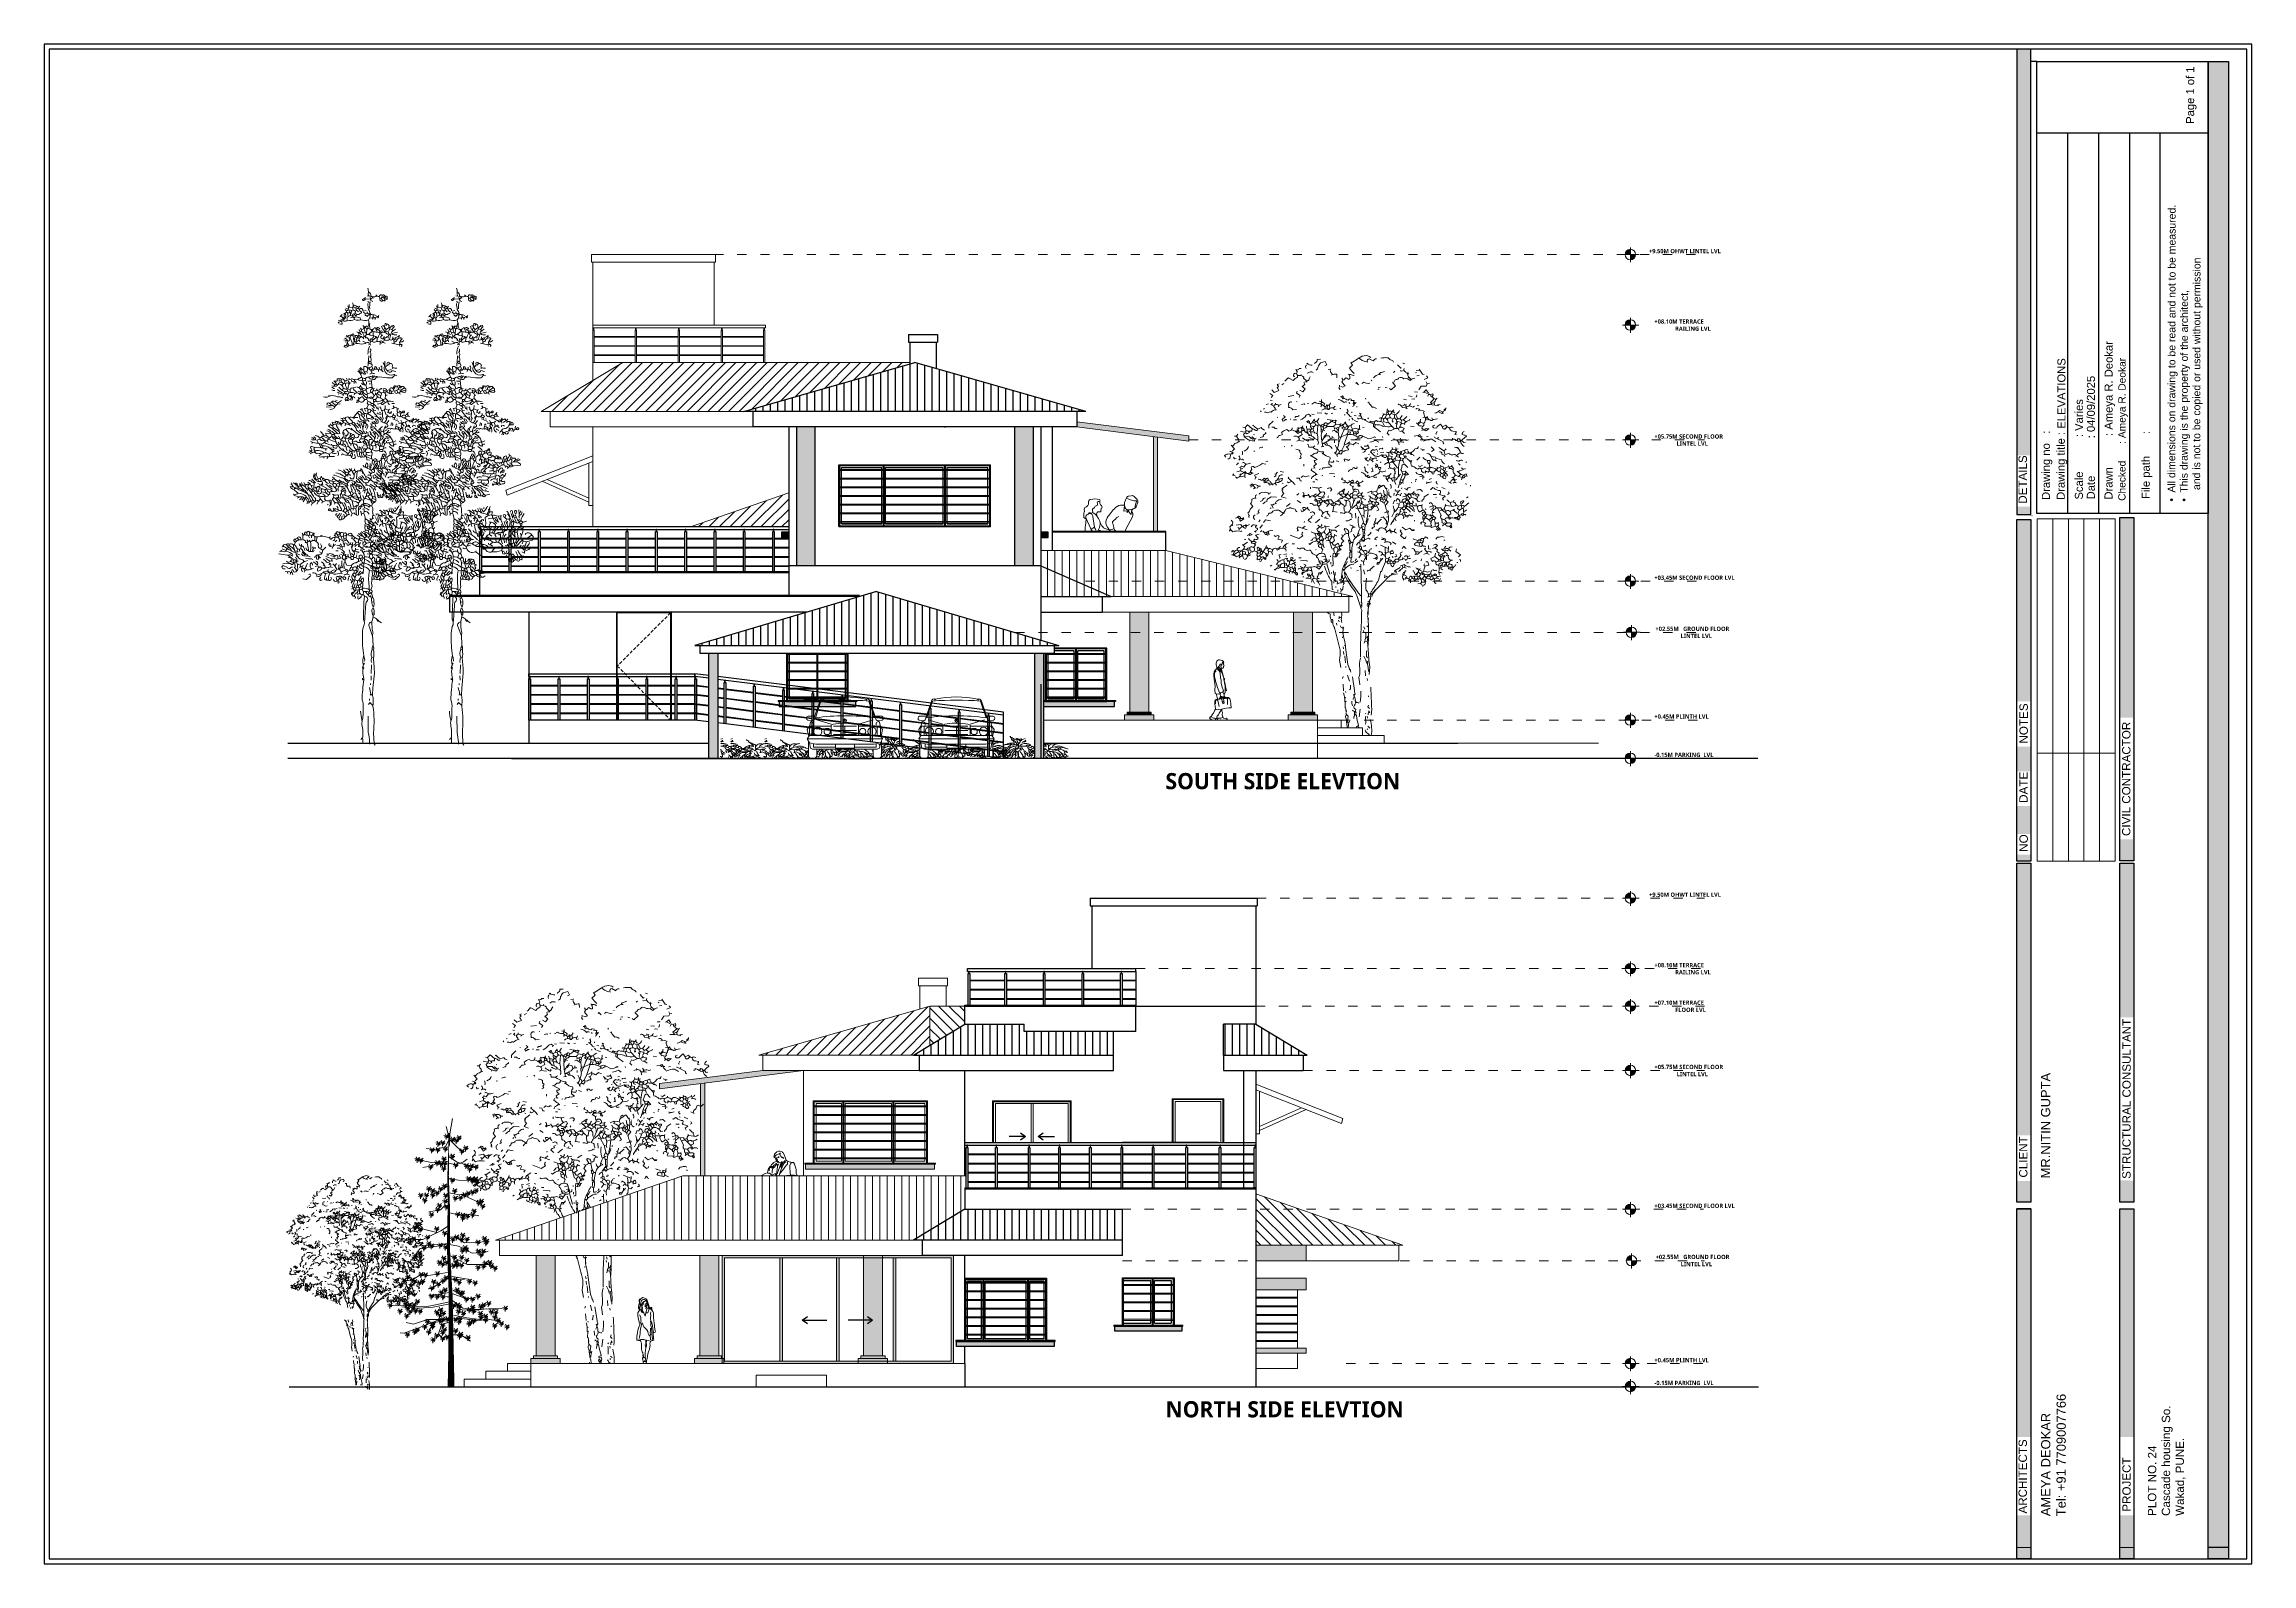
# Model space of a CAD drawing. Header units: millimetres. Extents: x 922141 to 965068, y 34629 to 256118.
# Drawn here: x 922141 to 965068, y 226570 to 256118 of the extents above; entities that cross this region are included whole.
import ezdxf

# ---------------------------------------------------------------- set-up
doc = ezdxf.new("R2010")
doc.units = ezdxf.units.MM
doc.linetypes.add('ACAD_ISO03W100', pattern=[30, 12, -18])
doc.linetypes.add('DASHED', pattern=[19.05, 12.7, -6.35])
doc.layers.get('0').update_dxf_attribs({"plot": 0})
doc.layers.get('Defpoints').update_dxf_attribs({"color": 6})
for name, color, linetype, lineweight in [('A-HATCH', 251, 'Continuous', 9), ('A-TEXT-TITLES-BOLD', 7, 'Continuous', 13), ('HATCH', 8, 'Continuous', 5), ('MCA__ LANDSCAPE', 136, 'Continuous', 5), ('MCA__ LAYOUT TESTO', 6, 'Continuous', 5), ('MCA__ MURI ESISTENTI SEZIONATI', 30, 'Continuous', 30), ('MCA__ SCALE', 154, 'Continuous', 18)]:
    doc.layers.add(name, color=color, linetype=linetype, lineweight=lineweight)
for name, color, linetype in [('DIEN HOA', 111, 'Continuous'), ('MCA__ PISCINA ELEV.', 91, 'Continuous'), ('P-Drain Trench', 11, 'Continuous'), ('TEXT200', 7, 'Continuous')]:
    doc.layers.add(name, color=color, linetype=linetype)
doc.styles.add('FP1', font='arial.ttf')
doc.styles.get("Standard").update_dxf_attribs({"font": 'arial.ttf'})
doc.dimstyles.new('Casa Selvole', dxfattribs={"dimtxt": 200, "dimasz": 150, "dimexe": 0.18, "dimexo": 0.0625, "dimgap": 0.09, "dimtad": 0, "dimtih": 1, "dimtoh": 1, "dimdec": 0, "dimlfac": 0.1, "dimzin": 0, "dimdsep": 46, "dimtxsty": 'Standard', "dimblk": 'DOTSMALL', "dimcen": 0, "dimadec": 0, "dimazin": 0, "dimtfac": 1, "dimtdec": 0, "dimtofl": 0, "dimtmove": 0, "dimatfit": 3, "dimldrblk": 'DOTSMALL', "dimfxl": 1, "dimtolj": 1, "dimtzin": 0, "dimarcsym": 0})
pattern_1 = [(90, (-1276340.08, -170081.95), (-142.875, 0), [])]
pattern_2 = [(90, (296596.4, -130535.84), (-142.875, 9e-15), [])]
pattern_3 = [(135, (296596.4, -130535.84), (-101.02788, -101.02788), [])]

msp = doc.modelspace()

# ---------------------------------------------------------------- texts
at = {"layer": 'A-TEXT-TITLES-BOLD', "attachment_point": 1, "style": 'FP1'}
for s, insert, char_height, width, rotation in [('Page 1 of 1', (963789.57, 254568.59), 156.2581, 7398.8941, 89.941733), ('\\pxi-0.02168,l0.02168,t0.06365;{\\fSymbol|b0|i0|c2|p18;·  }All dimensions on drawing to be read and not to be measured.\\P\\pi-4.44201,l4.44201,t4.44201;{\\fSymbol|b0|i0|c2|p18;·  T}his drawing is the property of the architect,\\P    and is not to be copied or used without permission', (963431.67, 247224.15), 145.53688, 10973.8093, 89.906185), ('\\A1;{\\fArial|b0|i0|c238|p34;Drawn          : }Ameya R. Deokar', (962202.64, 247263.65), 156.2581, 7398.8941, 89.941733), ('\\A1;ELEVATIONS', (961286.51, 248641.21), 156.2581, 7398.8941, 89.941733), ('\\A1;Checked{\\fArial|b0|i0|c238|p34;      : }Ameya R. Deokar', (962470.28, 247238.42), 141.5527, 6702.5858, 89.941733), ('\\A1;Date            : 04/09/2025', (961859.01, 247266.93), 156.2581, 7398.8941, 89.941733), ('\\A1;Scale           : Varies ', (961626.45, 247263.65), 156.2581, 7398.8941, 89.941733), ('Drawing no   : ', (960984.69, 247255.67), 156.2581, 7398.8941, 89.941733), ('Drawing title : ', (961273.34, 247257.01), 156.2581, 7398.8941, 89.941733), ('File path       : ', (962926.71, 247275.51), 156.2581, 7398.8941, 89.941733), ('{\\f@Arial Unicode MS|b0|i0|c0|p34;DETAILS}', (960531.49, 247182.83), 161.7076, 6659.0047, 89.941733), ('NOTES', (960549.05, 242517.83), 163.012, 6712.7173, 89.941733), ('{\\f@Arial Unicode MS|b0|i0|c0|p34;CIVIL CONTRACTOR}', (962544.36, 240721.83), 161.7076, 6659.0047, 89.941733), ('DATE', (960545.5, 241365.26), 163.012, 6712.7173, 89.941733), ('NO', (960549.05, 240413.31), 163.012, 6712.7173, 89.941733), ('{\\f@Arial Unicode MS|b0|i0|c0|p34;STRUCTURAL CONSULTANT}', (962549.25, 234055.24), 161.7076, 6659.0047, 89.941733), ('MR.NITIN GUPTA', (960966.55, 234065.53), 179.6752, 6659.0047, 89.941733), ('{\\f@Arial Unicode MS|b0|i0|c0|p34;CLIENT}', (960543.07, 234080.01), 161.7076, 6659.0047, 89.941733), ('{\\f@Arial Unicode MS|b0|i0|c0|p34;AMEYA DEOKAR \\PTel: +91 7709007766 }', (960969.2, 227496.61), 179.6752, 6659.0047, 89.941733), ('PLOT NO. 24\\PCascade housing So.\\PWakad, PUNE.', (963046.66, 227501.63), 161.7076, 6659.0047, 89.941733), ('{\\f@Arial Unicode MS|b0|i0|c0|p34;ARCHITECTS}', (960531.44, 227548.13), 161.7076, 6659.0047, 89.941733), ('{\\f@Arial Unicode MS|b0|i0|c0|p34;PROJECT}', (962550.84, 227584.47), 161.7076, 6659.0047, 89.941733)]:
    msp.add_mtext(s, dxfattribs=dict(at, insert=insert, char_height=char_height, width=width, rotation=rotation))
at = {"layer": 'MCA__ LAYOUT TESTO', "color": 14, "attachment_point": 1}
for s, width, insert, char_height in [('{\\fSegoe UI Light|b1|i0|c0|p34;+9.50M OHWT LINTEL LVL}', 1787.8125, (953345.08, 252136.13, 0), 83.0566), ('{\\fSegoe UI Light|b1|i0|c0|p34;+08.10M TERRACE \\P              RAILING LVL}', 1787.8125, (953451.34, 250766.13, 0), 83.0566), ('{\\fSegoe UI Light|b1|i0|c0|p34;+05.75M SECOND FLOOR\\P               LINTEL LVL}', 1787.8125, (953451.34, 248531.52, 0), 83.0566), ('{\\fSegoe UI Light|b1|i0|c0|p34;+03.45M SECOND FLOOR LVL}', 1787.8125, (953451.34, 245786.13, 0), 83.0566), ('{\\fSegoe UI Light|b1|i0|c0|p34;+02.55M   GROUND FLOOR\\P                 LINTEL LVL}', 1787.8125, (953472.64, 244791.81, 0), 83.0566), ('{\\fSegoe UI Light|b1|i0|c0|p34;+0.45M PLINTH LVL}', 1787.8125, (953451.34, 243086.13, 0), 83.0566), ('{\\fSegoe UI Light|b1|i0|c0|p34;-0.15M PARKING  LVL}', 1787.8125, (953451.34, 242341.81, 0), 83.0566), ('{\\fSegoe UI Light|b1|i0|c0|p34;^ISOUTH SIDE ELEVTION}', 6780.4445, (942684.43, 241945.92, 0), 315), ('{\\fSegoe UI Light|b1|i0|c0|p34;+9.50M OHWT LINTEL LVL}', 1787.8125, (953347.1, 239622.36, 0), 83.0566), ('{\\fSegoe UI Light|b1|i0|c0|p34;+08.10M TERRACE \\P              RAILING LVL}', 1787.8125, (953453.36, 238252.36, 0), 83.0566), ('{\\fSegoe UI Light|b1|i0|c0|p34;+07.10M TERRACE \\P              FLOOR LVL}', 1787.8125, (953453.36, 237522.36, 0), 83.0566), ('{\\fSegoe UI Light|b1|i0|c0|p34;+05.75M SECOND FLOOR\\P               LINTEL LVL}', 1787.8125, (953453.36, 236272.36, 0), 83.0566), ('{\\fSegoe UI Light|b1|i0|c0|p34;+03.45M SECOND FLOOR LVL}', 1787.8125, (953453.36, 233572.36, 0), 83.0566), ('{\\fSegoe UI Light|b1|i0|c0|p34;+02.55M   GROUND FLOOR\\P                 LINTEL LVL}', 1787.8125, (953474.65, 232578.04, 0), 83.0566), ('{\\fSegoe UI Light|b1|i0|c0|p34;+0.45M PLINTH LVL}', 1787.8125, (953453.36, 230572.36, 0), 83.0566), ('{\\fSegoe UI Light|b1|i0|c0|p34;-0.15M PARKING  LVL}', 1787.8125, (953453.36, 230128.04, 0), 83.0566), ('{\\fSegoe UI Light|b1|i0|c0|p34;^INORTH SIDE ELEVTION}', 6780.4445, (942686.45, 229732.15, 0), 315)]:
    msp.add_mtext_dynamic_manual_height_columns(s, width=width, gutter_width=1, heights=[0], dxfattribs=dict(at, insert=insert, char_height=char_height))

# ---------------------------------------------------------------- blocks, each defined once
blk = doc.blocks.new('A$C30F64ACC')
at = {"layer": 'MCA__ SCALE'}
for p, q in [((179, 1730), (222, 1723)), ((76, 1517), (49, 1596)), ((61, 1656), (104, 1703)), ((280, 1077), (153, 1322)), ((174, 1365), (160, 1465)), ((234, 1426), (174, 1365)), ((215, 1455), (251, 1400)), ((251, 1400), (255, 1459)), ((253, 1436), (316, 1431)), ((265, 1689), (297, 1613)), ((316, 1431), (304, 1537)), ((761, 1488), (765, 1432)), ((895, 1148), (919, 1325)), ((295, 1036), (293, 1045)), ((602, 1065), (667, 1083)), ((742, 1036), (749, 1038)), ((784, 1223), (744, 1146)), ((886, 1115), (957, 1076)), ((969, 1098), (1054, 1286)), ((1049, 1274), (1066, 1149))]:
    blk.add_line(p, q, dxfattribs=at)
for centre, radius, start, end in [((165, 1648), 82.7, 80.8596, 138.2725), ((213, 1667), 57.2, 22.6387, 80.8596), ((107, 1615), 61.1, 138.2725, 198.8836), ((77, 1974), 345, 268.2046, 303.323), ((-203, 1489), 303, 359.8619, 27.6278), ((124, 1533), 50.9, 198.8836, 259.2787), ((105, 1429), 55.4, 331.8788, 79.2787), ((224, 1659), 204, 242.642, 276.1376), ((230, 1362), 86.4, 151.8788, 207.4006), ((241, 1501), 44.6, 276.1376, 324.0537), ((148, 1568), 159, 324.0537, 1.5024), ((171, 1561), 137, 4.4351, 22.6387), ((339, 1574), 32.4, 184.4351, 278.1086), ((367, 1381), 163, 45.8974, 98.1086), ((411, 1258), 66.6, 33.5322, 85.5831), ((587, 1374), 144, 213.5322, 240.2121), ((-359, 632), 1206, 33.7579, 45.8974), ((513, 1214), 157, 322.0121, 33.7579), ((770, 1514), 27.6, 126.1641, 250.698), ((696, 1610), 93, 307.8992, 8.3933), ((786, 1433), 20.2, 184.837, 293.1473), ((800, 1639), 19.5, 102.233, 277.4698), ((989, 1180), 209, 139.7594, 207.8635), ((808, 1380), 37.9, 17.6555, 113.1473), ((878, 1278), 389, 77.3255, 102.233), ((806, 1591), 29.3, 332.795, 97.4698), ((859, 1563), 29.9, 152.795, 269.0156), ((768, 1367), 80.3, 319.7594, 17.6555), ((997, 1226), 188, 111.6358, 148.268), ((858, 1512), 21.9, 4.3169, 89.0156), ((907, 1515), 27.6, 184.317, 256.9418), ((893, 1452), 37.3, 330.1172, 76.9418), ((989, 1315), 71.2, 76.5522, 172.2985), ((951, 1419), 29.8, 150.1172, 303.5326), ((951, 1600), 58.8, 348.8247, 77.3255), ((982, 1371), 26.9, 14.5809, 123.5326), ((1075, 1575), 68.1, 168.8247, 256.3295), ((1026, 1383), 18.7, 194.5809, 253.7614), ((1008, 1319), 47.9, 351.0597, 73.7614), ((989, 1315), 71.2, 335.4213, 345.4515), ((1075, 1308), 20.1, 171.0597, 349.6892), ((1049, 1469), 41.8, 337.1623, 76.3295), ((1134, 1433), 50, 157.1623, 198.6505), ((874, 1345), 225, 349.6892, 18.6505), ((122, 995), 178, 16.1766, 27.4006), ((488, 993), 52.8, 110.717, 124.491), ((382, 925), 146, 49.9873, 53.5036), ((445, 1104), 66.5, 290.717, 353.706), ((495, 895), 189, 57.6388, 85.7649), ((822, 1063), 313, 156.4478, 173.706), ((491, 1207), 48.3, 336.4478, 60.2121), ((963, 862), 414, 142.0121, 155.1825), ((634, 1203), 124, 285.5802, 332.446), ((706, 1204), 171, 284.4402, 307.6918), ((481, 912), 365, 19.9166, 27.8635), ((497, 1253), 414, 328.4401, 341.262), ((743, 1169), 153, 341.262, 352.2985), ((706, 1219), 289, 320.8507, 335.4213), ((751, 1104), 318, 358.1904, 8.0704), ((1702, 1074), 632, 178.1904, 183.4413)]:
    blk.add_arc(centre, radius, start, end, dxfattribs=at)
blk = doc.blocks.new('05')
at = {"layer": 'HATCH'}
for points in [[(618789, 368315, 0.259125), (618664, 368347, 0.14621), (618522, 368276), (618438, 368224, 0.140045), (618403, 368218), (618438, 368163), (618374, 368105, 0.045349), (618467, 368002), (618470, 368002)], [(617117, 367854, 0.057129), (617175, 367912, -0.369919), (617200, 367909), (617284, 367867, -0.117401), (617368, 367934, 0.20253), (617345, 368002, 0.429047), (617349, 368057), (617336, 368083), (617349, 368070, 0.195877), (617400, 368099), (617436, 368099)], [(617345, 368002, 0.520645), (617287, 367970), (617287, 367954), (617304, 367941)], [(617368, 367963, -0.247086), (617490, 367931), (617484, 367915), (617542, 367857, 0.369919), (617590, 367899), (617613, 367938)], [(617539, 368160, 0.4142), (617523, 368125), (617532, 368099)], [(617652, 368166, -0.22728), (617555, 368202), (617545, 368183)], [(617668, 368025, 0.27121), (617574, 368018), (617555, 368009)], [(617816, 368279), (617748, 368276, -0.433228), (617703, 368212), (617703, 368192)], [(617726, 368070, 0.2836), (617764, 368128, -0.086777), (617813, 368212), (617906, 368234), (617935, 368170), (617900, 368150)], [(618013, 368092, -0.4142), (617996, 368076), (617964, 368083)], [(618006, 368060, 0.207977), (618038, 367996)], [(618132, 367921), (618129, 367992, 0.072388), (618035, 367980), (618029, 367970)], [(618229, 367912, -0.416656), (618229, 367834), (618290, 367760), (618248, 367738), (618209, 367751)], [(618357, 367992, -0.207474), (618383, 367925), (618383, 367899, -0.433868), (618328, 367912), (618303, 367921, -0.162277), (618251, 367873)], [(618374, 367980, -0.185669), (618454, 367963), (618470, 367970)], [(618560, 368302, 0.120178), (618699, 368231)], [(618899, 368286, 0.374222), (618838, 368247), (618760, 368289, 0.538727), (618722, 368231), (618731, 368224)], [(618844, 367918, -0.24263), (618960, 367980), (618979, 367980)], [(618944, 367980, -0.35463), (618999, 368025), (619057, 368044)], [(619234, 368224, 0.166656), (619195, 368263, -0.236053), (619131, 368308, 0.059021), (619021, 368308), (618989, 368302)], [(619647, 367912, 0.171967), (619556, 367867, 0.200745), (619431, 367902, 0.302124), (619337, 367921, -0.343094), (619282, 367886, 0.4142), (619257, 367867, -0.4142), (619224, 367834, 0.618027), (619218, 367822), (619273, 367760), (619189, 367686), (619154, 367709)], [(619437, 368099, 0.386597), (619469, 368028), (619479, 368018)], [(619511, 367992), (619492, 368012, -0.586716), (619524, 367999), (619511, 367992)], [(619511, 367992, 0.32309), (619566, 367902), (619569, 367899)], [(619872, 367957, -0.082748), (619901, 367921), (619827, 367889)], [(617007, 367799), (616972, 367786, -0.077301), (616997, 367751, 0.209167), (616972, 367722, -0.073669), (617004, 367670), (616910, 367635), (616865, 367686)], [(617787, 367467, -0.099014), (617880, 367425), (617893, 367412), (617877, 367377)], [(617832, 367496, -0.055374), (617829, 367435), (617816, 367415)], [(618154, 367499, -0.175232), (618270, 367438, -0.323349), (618328, 367444)], [(618183, 367773, -0.212204), (618171, 367725), (618193, 367693)], [(618264, 367532, 0.135742), (618241, 367570, -0.4142), (618203, 367551)], [(618222, 367551), (618251, 367512, -0.388977), (618306, 367503, 0.178864), (618348, 367486, -0.243835), (618393, 367509), (618419, 367499)], [(618464, 367467, 0.250641), (618403, 367477)], [(618770, 367812, -0.17128), (618654, 367831), (618615, 367809)], [(619647, 367506, 0.112473), (619589, 367506)], [(619937, 367593, 0.442368), (619914, 367596), (619898, 367561)], [(620024, 367512), (619950, 367441, 0.489075), (619991, 367428, 0.354019), (620050, 367490), (620079, 367525)], [(619969, 367551, -0.178864), (619953, 367593), (619995, 367609), (620004, 367586, 0.010635), (619982, 367548, 0.164948), (620043, 367509)], [(616723, 367251, -0.236053), (616785, 367235, -0.326447), (616852, 367251, -0.184021), (616946, 367299), (616959, 367293)], [(616878, 367422), (616849, 367399, -0.259125), (616885, 367380)], [(616939, 367428, -0.4142), (616920, 367390, 0.4142), (616904, 367361), (616936, 367316)], [(616939, 367409, 0.128769), (616997, 367393)], [(617049, 367399), (617007, 367386, -0.310577), (616991, 367364)], [(617091, 367183), (617126, 367161), (617068, 367106), (617081, 367074, 0.078461), (617117, 367096, -0.276978), (617146, 367106), (617155, 367100)], [(617255, 367444, 0.401794), (617207, 367438, 0.4142), (617194, 367377), (617191, 367341, -0.260452), (617278, 367296), (617345, 367303)], [(617397, 367183, -0.286789), (617336, 367167), (617316, 367148)], [(617426, 367100, 0.122345), (617536, 367190), (617581, 367209), (617623, 367177), (617603, 367164)], [(617590, 367035, -0.042465), (617539, 367071)], [(617616, 367006, 0.5), (617603, 367032, 0.2388), (617577, 367087), (617555, 367064)], [(617697, 367042, 0.118042), (617642, 367042), (617616, 367026)], [(617900, 367319, 0.462555), (617851, 367386, 0.199997), (617787, 367419, -0.211655), (617703, 367444), (617645, 367409)], [(617781, 367132, -0.117401), (617732, 367067), (617710, 367067), (617700, 367038, 0.240356), (617745, 366990)], [(617839, 367290, -0.223526), (617942, 367316), (617948, 367322), (617964, 367309)], [(618125, 367087, 0.376556), (618109, 367019, -0.145767), (618064, 366974), (617942, 366971, -0.199722), (617874, 366932), (617868, 366916)], [(617942, 366974, -0.236053), (617926, 366984, 0.120438), (617948, 367022, 0.660995), (617890, 367029), (617880, 367026)], [(617951, 367377), (617945, 367335, 0.333328), (617897, 367364), (617893, 367364)], [(618006, 367432, -0.294113), (617951, 367377), (617938, 367393), (617922, 367374)], [(617945, 367109), (618042, 367093, 0.121368), (618096, 367093), (618109, 367077)], [(618096, 367370, -0.290726), (618048, 367335, 0.300995), (617974, 367303), (617948, 367303)], [(618051, 367087, -0.480621), (618019, 367071), (617961, 367019)], [(618042, 367071, 0.193741), (618096, 367051), (618103, 367055)], [(618064, 367335, 0.062256), (618083, 367303), (618116, 367312)], [(618415, 367161, -0.45993), (618377, 367183, 0.119247), (618309, 367245)], [(618341, 367312, 0.302765), (618335, 367287, -0.544022), (618341, 367251), (618332, 367238)], [(618467, 367032, 0.259125), (618403, 366984), (618432, 366919, 0.618027), (618435, 366893, -0.301163), (618448, 366810)], [(618506, 367438, 0.211838), (618461, 367377), (618435, 367364)], [(618538, 367138, 0.509216), (618564, 367122), (618618, 367132, 0.566177), (618648, 367116)], [(618573, 367229, -0.178864), (618599, 367171), (618618, 367138)], [(619192, 366974, -0.181442), (619050, 366980, -0.4142), (619012, 366984, 0.16394), (618905, 367006, -0.253143), (618857, 367026, -0.236053), (618841, 367022, 0.100998), (618744, 367055), (618686, 367087, 0.4142), (618689, 367109), (618660, 367106), (618677, 367093)], [(618754, 367451, 0.248367), (618783, 367393), (618818, 367348, -0.162277), (618876, 367338), (618899, 367319)], [(618770, 367058), (618786, 367077, 0.192581), (618854, 367064)], [(619008, 367061, 0.146759), (618928, 367071), (618896, 367090, 0.276978), (618860, 367035)], [(618989, 367071, 0.048889), (618999, 367135, 0.526016), (618963, 367129), (618960, 367125)], [(619118, 367316, 0.12587), (619105, 367241, -0.472687), (619054, 367209, 0.225525), (619015, 367151, 0.4142), (619015, 367135, -0.453766), (619041, 367080)], [(619054, 366980), (619018, 367055, -0.226822), (619047, 367067), (619102, 367042), (619118, 367048)], [(619076, 367138, -0.241638), (619131, 367055, 0.024979), (619250, 366929)], [(619086, 367212, 0.276978), (619108, 367200), (619141, 367206)], [(619108, 367116, -0.37883), (619208, 367129)], [(619199, 367258, 0.489075), (619121, 367245, -0.119324), (619166, 367145)], [(619237, 367293, 0.162277), (619183, 367216), (619154, 367190)], [(619189, 367222), (619250, 367196, 0.099014), (619257, 367132), (619289, 367100)], [(619205, 367074), (619208, 367090, -0.302765), (619224, 367061), (619208, 367061), (619205, 367064)], [(619250, 367138, 0.236053), (619212, 367103)], [(619347, 367280, -0.19191), (619270, 367206), (619260, 367206)], [(619279, 367206, 0.125443), (619321, 367122, -0.386597), (619389, 367090), (619389, 367077), (619386, 367067)], [(619318, 367122, 0.4142), (619295, 367074), (619279, 367032), (619295, 367019)], [(619318, 367064, 0.197815), (619295, 366948)], [(619295, 367074), (619382, 367048, 0.599991), (619398, 367032), (619427, 367026)], [(619495, 367316, 0.4142), (619460, 367335), (619402, 367341, 0.255402), (619337, 367406), (619321, 367393)], [(619489, 367167, -0.126114), (619405, 367093)], [(619453, 367006), (619440, 367029, -0.210266), (619537, 367090), (619553, 367113)], [(619479, 367406, 0.471924), (619482, 367357), (619476, 367335)], [(619563, 367419, -0.354019), (619508, 367364), (619489, 367357)], [(619666, 367312, -0.427887), (619743, 367290), (619814, 367274)], [(619682, 367045, -0.143997), (619724, 366987, -0.146759), (619788, 366977)], [(619759, 367113, 0.224854), (619759, 367055), (619718, 367026)], [(619814, 366922, -0.312363), (619785, 366942, -0.225677), (619821, 366990, -0.25499), (619840, 367058, -0.148804), (619856, 367100, -0.276978), (619866, 367138), (619908, 367125, 0.441483), (619940, 367100, 0.38205), (620008, 367106), (620091, 367122)], [(619834, 367264), (619814, 367251, 0.056015), (619843, 367151, 0.618027), (619869, 367148, -0.236053), (619885, 367158), (619898, 367142)], [(619888, 367399, -0.065994), (620082, 367380), (620098, 367374), (620104, 367393)], [(620204, 367229, -0.45993), (620188, 367248, 0.4142), (620172, 367264), (620127, 367280, -0.153275), (620033, 367232)], [(620249, 367319, 0.25296), (620217, 367293), (620217, 367283)], [(616227, 366681, -0.092499), (616143, 366639, -0.224854), (616092, 366590)], [(616204, 366822), (616182, 366787, 0.117737), (616221, 366723, 0.515518), (616246, 366677)], [(616585, 366906, -0.568253), (616543, 366903, 0.175797), (616478, 366932), (616391, 367003), (616346, 366951), (616304, 366958)], [(616369, 366890, -0.265564), (616430, 366855), (616388, 366832, 0.540619), (616324, 366822), (616317, 366813, 0.104111), (616337, 366777), (616433, 366774, 0.087555), (616491, 366726), (616524, 366729), (616482, 366771), (616453, 366755)], [(616330, 366771, 0.155884), (616488, 366694, 0.07106), (616527, 366690), (616536, 366729), (616565, 366742)], [(616727, 366903, -0.163284), (616659, 366951), (616594, 366922, -0.113754), (616507, 366996), (616491, 366990)], [(616746, 366855, -0.523941), (616739, 366832), (616701, 366806, -0.480621), (616685, 366768), (616640, 366755)], [(616865, 366958, -0.162277), (616907, 366958, 0.236053), (616968, 366929)], [(617265, 366948, -0.37442), (617226, 366893), (617200, 366884), (617155, 366913, 0.088013), (617055, 366858), (617071, 366819, -0.188675), (617004, 366800, -0.179413), (616965, 366752)], [(617471, 366984, 0.536423), (617503, 366922, -0.215927), (617445, 366880, -0.178345), (617400, 366858), (617371, 366835, 0.146225), (617255, 366906)], [(617294, 366777, -0.456619), (617403, 366729), (617394, 366713)], [(617329, 366884, 0.186783), (617378, 366903), (617400, 366871)], [(617371, 366961, 0.548935), (617420, 366948), (617439, 366948, 0.4142), (617455, 366932), (617471, 366942)], [(617461, 366752, 0.050552), (617565, 366684), (617584, 366703), (617565, 366719)], [(617539, 366977, 0.236053), (617555, 366922, -0.099014), (617548, 366861), (617542, 366855), (617600, 366810)], [(617555, 366922, -0.133911), (617623, 366913)], [(617758, 366510, 0.4142), (617732, 366529, -0.184021), (617668, 366568), (617584, 366571), (617574, 366619), (617558, 366619)], [(617581, 366800, -0.167648), (617697, 366748)], [(617745, 366716), (617700, 366739, -0.407791), (617652, 366729), (617584, 366755)], [(617681, 366958, 0.15741), (617616, 366993, 0.349701), (617655, 366926), (617658, 366926)], [(617632, 366868, -0.133911), (617710, 366858)], [(617726, 366996, 0.303986), (617671, 366916), (617684, 366880)], [(617758, 366619, 0.309357), (617758, 366703, 0.119644), (617748, 366835), (617761, 366990), (617781, 367009, -0.308212), (617826, 366906), (617826, 366861)], [(617845, 366974), (617826, 366990, -0.375732), (617877, 367013), (617913, 366987)], [(617861, 366900, 0.224854), (617832, 366761), (617832, 366706)], [(617858, 366584), (617839, 366681, -0.125), (617884, 366758, -0.514618), (617906, 366797, 0.178345), (617929, 366842)], [(617858, 366639, -0.295731), (617922, 366607, -0.302765), (618013, 366574), (618038, 366542)], [(617877, 366652, 0.236053), (617926, 366681, -0.192581), (617955, 366687, 0.099014), (618003, 366729, -0.236053), (618080, 366748)], [(617916, 366665, -0.209167), (617948, 366623)], [(618103, 366607, 0.166275), (618161, 366516), (618171, 366497)], [(618106, 366458, 0.071533), (618161, 366607, 0.124786), (618164, 366684, -0.240356), (618167, 366752, 0.058014), (618154, 366861), (618171, 366955, 0.468369), (618125, 366935), (618116, 366938, -0.236053), (618135, 366916)], [(618161, 366913, 0.276978), (618135, 366897), (618125, 366871)], [(618274, 366913, 0.03894), (618216, 366771, 0.100754), (618183, 366694), (618177, 366674)], [(618251, 367009), (618206, 367026, 0.942245), (618225, 366987, -0.514618), (618261, 366964, 0.4142), (618309, 366964, -0.160355), (618390, 366984)], [(618380, 366671, -0.101349), (618277, 366613), (618225, 366513)], [(618364, 366980), (618328, 366913, 0.274826), (618270, 366916), (618229, 366942), (618261, 366964)], [(618229, 366777), (618328, 366816), (618338, 366829, 0.4142), (618367, 366819, -0.159607), (618544, 366761), (618548, 366752)], [(618274, 366619), (618338, 366813), (618328, 366819, 0.104355), (618351, 366884), (618354, 366868), (618396, 366861), (618380, 366822)], [(618364, 366652, -0.343094), (618367, 366623, -0.260178), (618328, 366574)], [(618409, 366880), (618415, 366900, 0.064087), (618351, 366909), (618351, 366893)], [(618374, 366636, -0.148178), (618448, 366613), (618502, 366658), (618560, 366636)], [(618638, 366790, -0.286789), (618557, 366742), (618486, 366719)], [(618525, 366874, -0.442368), (618548, 366877, -0.369919), (618541, 366845, 0.196625), (618506, 366803)], [(618538, 366771, -0.291199), (618625, 366793), (618747, 366732, 0.123093), (618863, 366774), (618880, 366761)], [(618573, 366996, -0.148178), (618548, 366893)], [(618741, 366613), (618722, 366594, -0.166153), (618664, 366590)], [(618773, 366665, 0.07692), (618886, 366703), (618944, 366665)], [(618844, 367019, 0.082748), (618841, 366971, -0.034805), (618979, 366868)], [(619376, 366958, -0.169128), (619263, 366932), (619173, 366890), (619141, 366903), (619112, 366842), (619150, 366803)], [(619189, 366697, -0.116699), (619263, 366716, -0.270767), (619331, 366668), (619340, 366616)], [(619431, 366665, 0.121552), (619350, 366668), (619344, 366665)], [(619347, 366955, -0.199997), (619363, 366971, 0.141068), (619434, 366942, -0.514618), (619418, 366903), (619395, 366893)], [(619357, 366877, -0.204086), (619405, 366874), (619447, 366839)], [(619369, 366684, -0.364258), (619398, 366703, -0.223816), (619485, 366697), (619521, 366710)], [(619727, 366777, -0.659393), (619721, 366806), (619747, 366816), (619766, 366774, 0.49527), (619776, 366745), (619808, 366706)], [(619782, 366890, -0.37204), (619837, 366906, 0.162277), (619863, 366887, 0.055374), (619917, 366935)], [(620056, 366677, 0.023788), (619975, 366726, 0.105392), (619830, 366694), (619814, 366687)], [(619901, 366922, 0.255692), (619853, 366929), (619843, 366916)], [(620188, 366964), (620143, 367019, 0.041733), (620066, 366942), (620011, 366945, -0.265564), (619998, 366984), (620033, 366996)], [(620211, 366636, -0.362045), (620195, 366674, 0.029785), (620027, 366761), (620024, 366771)], [(620323, 366942, -0.162277), (620249, 366996), (620188, 366964, 0.541992), (620220, 366926, 0.523941), (620243, 366932), (620278, 366964)], [(620391, 366951, 0.417374), (620323, 366942, 0.463791), (620385, 366884), (620449, 366874, -0.302765), (620436, 366839), (620433, 366835)], [(620349, 366706), (620372, 366706), (620381, 366726, -0.343094), (620446, 366703, -0.4142), (620485, 366684), (620497, 366677, 0.359619), (620530, 366713, 0.165543), (620491, 366739), (620465, 366703)], [(620604, 366877, 0.301514), (620568, 366819, 0.092056), (620643, 366800), (620649, 366784), (620533, 366684, 0.222809), (620607, 366584)], [(616011, 366345, 0.645172), (616056, 366391, 0.599991), (616040, 366439, 0.162277), (615943, 366407), (615972, 366374)], [(616053, 366487, -0.234344), (616117, 366452, -0.276978), (616095, 366439, 0.618027), (616079, 366442), (616072, 366439)], [(616188, 366088), (616256, 366113, 0.337067), (616256, 366171), (616259, 366178), (616253, 366171), (616237, 366175)], [(616227, 366400, -0.400543), (616227, 366320), (616246, 366329)], [(616243, 366355, 0.4142), (616295, 366336), (616314, 366316)], [(616453, 366262, -0.12587), (616359, 366242), (616321, 366184), (616275, 366204), (616266, 366188)], [(616288, 366494, -0.232346), (616292, 366423)], [(616295, 366268, -0.34938), (616343, 366255), (616353, 366252)], [(616414, 366584, -0.245377), (616359, 366513), (616330, 366494)], [(616749, 366239), (616678, 366252, -0.120178), (616530, 366175, 0.278625), (616488, 366197, 0.265564), (616462, 366178), (616478, 366136), (616453, 366101, 0.260178), (616501, 366062)], [(616691, 366568, 0.169571), (616620, 366549)], [(617336, 366529, -0.183472), (617413, 366500, 0.356949), (617442, 366432), (617423, 366394), (617439, 366362), (617403, 366342)], [(617610, 366403, 0.175797), (617674, 366432, -0.406204), (617713, 366452, 0.51619), (617758, 366484), (617768, 366500, 0.147141), (617868, 366478, -0.535172), (617851, 366445), (617842, 366442)], [(617629, 366403), (617748, 366333, -0.21463), (617690, 366313, 0.291199), (617735, 366246), (617681, 366204), (617694, 366171), (617710, 366162)], [(617861, 366449, 0.162277), (617993, 366378, -0.368179), (618000, 366342, 0.209167), (617977, 366242), (618035, 366200, -0.185669), (617948, 366184, -0.128281), (617861, 366168), (617848, 366133)], [(617974, 366284, 0.008286), (618061, 366278), (618071, 366300), (618064, 366313)], [(618171, 366458, 0.188675), (618209, 366436, 0.343094), (618232, 366503, 0.452606), (618167, 366452), (618138, 366426, -0.030823), (618090, 366458), (618087, 366465)], [(618138, 366426, 0.697281), (618148, 366394), (618151, 366394)], [(618312, 366584, -0.16861), (618357, 366526), (618354, 366516, 0.105759), (618264, 366487), (618248, 366497)], [(618386, 366329), (618348, 366310, 0.266052), (618280, 366336), (618274, 366333), (618287, 366294)], [(618519, 366191), (618528, 366168, -0.506302), (618477, 366168), (618448, 366175, -0.45929), (618403, 366136, 0.32254), (618357, 366097), (618354, 366091)], [(618731, 366597), (618760, 366555, -0.109772), (618715, 366536, -0.427002), (618648, 366539), (618596, 366584)], [(618680, 366523, -0.535172), (618651, 366474), (618638, 366468)], [(618660, 366191, -0.302765), (618680, 366117), (618741, 366065)], [(618728, 366371, -0.24913), (618677, 366355), (618696, 366320)], [(618789, 366384), (618760, 366320, -0.224854), (618738, 366300, -0.158417), (618702, 366323), (618709, 366358)], [(618944, 366178, 0.514618), (618967, 366133), (618970, 366136, -0.074905), (618957, 366081, -0.18132), (618892, 366036, -0.109772), (618764, 365988, -0.561981), (618735, 365984), (618706, 366007)], [(618770, 366329, -0.180573), (618838, 366284)], [(618905, 366529, -0.435272), (618831, 366523), (618786, 366478), (618863, 366400, 0.048386), (618938, 366391), (619002, 366423), (619018, 366387, -0.178864), (619060, 366371, 0.323349), (619089, 366374)], [(618828, 366171, 0.355026), (618812, 366149, -0.470993), (618822, 366104), (618838, 366094)], [(618815, 366323, -0.19014), (618886, 366362), (618902, 366345)], [(618883, 366246, -0.441071), (618921, 366204, 0.236053), (618925, 366191, 0.265564), (618976, 366178, -0.4142), (618986, 366165), (618979, 366152)], [(619015, 366423), (619086, 366416, 0.32254), (619115, 366378), (619121, 366374, -0.077118), (619112, 366326, -0.302765), (619137, 366275, -0.32045), (619154, 366210, 0.575546), (619192, 366162, 0.470993), (619247, 366168, -0.926025), (619253, 366139, 0.236053), (619266, 366097, -0.182587), (619244, 366039), (619247, 365933)], [(619137, 366275, 0.109406), (619066, 366239), (619063, 366226)], [(619095, 366474, 0.307983), (619176, 366487, -0.275284), (619228, 366529, 0.105927), (619321, 366539)], [(619121, 366365, 0.090164), (619160, 366342), (619137, 366323)], [(619144, 366471, -0.082748), (619137, 366394), (619128, 366384)], [(619144, 366403), (619205, 366387, -0.190887), (619189, 366342)], [(619234, 366291, 0.25), (619183, 366342), (619150, 366345)], [(619221, 366307, -0.128281), (619163, 366268)], [(619183, 366471, -0.185669), (619266, 366455), (619260, 366458)], [(619205, 366291, -0.017029), (619299, 366181), (619308, 366159)], [(619331, 366471, 0.209167), (619289, 366439, -0.449051), (619289, 366410, -0.306015), (619212, 366329)], [(619347, 366313, 0.272293), (619228, 366281), (619221, 366268)], [(619295, 366497), (619279, 366516), (619257, 366474, 0.302765), (619289, 366442)], [(619302, 366468, -0.618027), (619315, 366487, -0.599991), (619331, 366471, -0.649872), (619366, 366442), (619369, 366432, -0.314713), (619311, 366423)], [(619427, 366407, 0.89061), (619350, 366391), (619350, 366371, -0.566177), (619366, 366342, 0.104599), (619331, 366017)], [(619366, 366481, -0.704712), (619386, 366474), (619379, 366445)], [(619366, 366313, -0.548935), (619427, 366278), (619431, 366271)], [(619508, 366175), (619437, 366246, 0.331436), (619392, 366178), (619373, 366130, -0.197815), (619405, 366059), (619415, 366042)], [(619395, 366494, 0.060013), (619492, 366526), (619508, 366510)], [(619476, 366378, 0.720749), (619456, 366397, 0.302765), (619437, 366391, -0.566177), (619427, 366349, 0.276978), (619411, 366323)], [(619447, 366500), (619460, 366465, 0.111496), (619521, 366452), (619534, 366455), (619511, 366494)], [(619573, 366271, 0.077194), (619505, 366336, 0.4142), (619456, 366362)], [(619537, 366313), (619589, 366304, 0.234207), (619579, 366204, -0.160019), (619676, 366155), (619705, 366142, -0.489075), (619766, 366152, 0.168671), (619840, 366178), (619843, 366188), (619843, 366197)], [(619727, 366574, 0.754288), (619705, 366552, -0.333328), (619689, 366539, 0.4142), (619631, 366513, -0.17865), (619547, 366455), (619576, 366426, -0.438309), (619624, 366407), (619631, 366403)], [(619759, 366539, 0.148178), (619834, 366516)], [(619801, 366371, 0.225006), (619933, 366310, -0.5), (619946, 366287, -0.333328), (619924, 366246)], [(619843, 366178, -0.105759), (619924, 366133)], [(619882, 366449, -0.315994), (619979, 366358, 0.442368), (620030, 366320, -0.120438), (620069, 366297)], [(619895, 366313, 0.356949), (619924, 366246), (619940, 366181), (619898, 366171)], [(620124, 366101, -0.401794), (620088, 366110, 0.173447), (619998, 366171, 0.449051), (619930, 366142), (619924, 366113)], [(620075, 366184, -0.162277), (620095, 366159), (620014, 366084, -0.343094), (620017, 366055), (620008, 366046)], [(620037, 366320, -0.40065), (620075, 366349), (620166, 366326, 0.280411), (620224, 366249), (620227, 366246)], [(620104, 366171, -0.4142), (620159, 366149), (620178, 366142)], [(620240, 366539), (620256, 366523, -0.172653), (620207, 366503), (620114, 366561)], [(620127, 366478, -0.517548), (620172, 366442), (620175, 366432), (620227, 366416), (620233, 366387)], [(620143, 366220, 0.252106), (620195, 366191), (620204, 366175)], [(620217, 366500, 0.07106), (620236, 366426), (620307, 366449, 0.302765), (620410, 366429, -0.192581), (620446, 366423)], [(620304, 366213, -0.302765), (620311, 366191), (620246, 366175)], [(620375, 366217, -0.162277), (620323, 366181), (620323, 366165)], [(620362, 366200, -0.099014), (620401, 366152, 0.243301), (620401, 366071), (620433, 366039)], [(620533, 366478), (620488, 366549, 0.5), (620488, 366561), (620475, 366552), (620465, 366558), (620472, 366561, -0.099014), (620420, 366568)], [(620594, 366449, -0.259125), (620533, 366465, 0.075043), (620459, 366407), (620459, 366403), (620439, 366397)], [(620449, 366313, 0.111496), (620510, 366300, -0.353287), (620581, 366313)], [(616156, 366010, 0.152283), (616095, 366030)], [(616159, 365991, -0.104111), (616195, 365972), (616188, 365955)], [(616208, 365981, 0.253723), (616259, 366033), (616353, 366094, 0.268112), (616404, 366055)], [(616362, 366075, 0.25499), (616343, 365994), (616346, 365972)], [(616459, 366088), (616414, 366052, 0.546783), (616453, 366042), (616482, 366065)], [(616562, 365772, -0.149628), (616504, 365827), (616507, 365839), (616475, 365856, -0.447098), (616440, 365833)], [(616459, 365833, -0.309357), (616459, 365791)], [(616466, 365810, 0.176727), (616514, 365839, -0.312363), (616604, 365810), (616643, 365810)], [(616798, 365923, -0.146225), (616849, 365891, 0.236053), (616846, 365875), (616878, 365849), (616820, 365833, 0.449966), (616762, 365881, 0.248367), (616723, 365878, -0.5), (616723, 365917, -0.17128), (616694, 365943, -0.201935), (616656, 365926, 0.369919), (616614, 365946), (616604, 365943)], [(616746, 365946, 0.162277), (616720, 365965), (616704, 365952)], [(616756, 365910, 0.300919), (616804, 365939, 0.14502), (616778, 365965, 0.261322), (616733, 365923), (616723, 365917), (616739, 365920), (616746, 365885)], [(616946, 365894, -0.236053), (616888, 365849), (616888, 365830)], [(616975, 366084, 0.206955), (616943, 366010), (616910, 365991)], [(617075, 366030, 0.515121), (616997, 365968, -0.142853), (616939, 365914, 0.670273), (617013, 365897, 0.37204), (617075, 365959, 0.116058), (617001, 365943), (617007, 365904)], [(617142, 365578), (617055, 365607, -0.051254), (617094, 365662), (617097, 365669, -0.175888), (617068, 365743), (617088, 365743)], [(617068, 365743, -0.373596), (617107, 365791), (617165, 365833)], [(617197, 365988), (617184, 365965, -0.06604), (617310, 365849), (617320, 365843)], [(617345, 365968), (617403, 365965, 0.24263), (617426, 365917), (617449, 365907)], [(617590, 366007, 0.322357), (617529, 365991), (617478, 366010), (617439, 365978)], [(617639, 365952, -0.333328), (617668, 366001, 0.137939), (617726, 366049), (617745, 366039, -0.4142), (617723, 366036, 0.40065), (617694, 366075), (617629, 366120), (617645, 366155)], [(617658, 365794, 0.051254), (617790, 365775, -0.236053), (617835, 365788)], [(617781, 365772, 0.223816), (617816, 365691)], [(617945, 365765, -0.096176), (618009, 365778), (618035, 365749), (618006, 365714)], [(618261, 365678, -0.085083), (618283, 365752, 0.302765), (618264, 365746, -0.07106), (618177, 365694), (618177, 365678)], [(618367, 365920), (618377, 365897), (618338, 365872, 0.259125), (618283, 365888, -0.4142), (618245, 365885)], [(618409, 365885), (618448, 365885, -0.162277), (618454, 365907, 0.265564), (618438, 365926), (618396, 365901, -0.544022), (618380, 365839), (618444, 365804), (618461, 365810)], [(618560, 365872), (618531, 365917, 0.08429), (618502, 365878), (618412, 365865)], [(618441, 365804, 0.099014), (618448, 365743), (618464, 365727, -0.5), (618509, 365752, -0.931549), (618519, 365653)], [(618502, 365878, -0.186218), (618583, 365810), (618544, 365814, -0.438553), (618577, 365875, 0.177994), (618641, 365917)], [(618760, 366001, 0.489075), (618718, 366013, -0.720749), (618686, 366026, 0.210693), (618615, 366075), (618606, 366081)], [(618844, 366007, 0.551163), (618886, 365984), (618905, 365984)], [(618909, 365723, -0.290726), (618944, 365772), (618944, 365775, 0.044205), (619012, 365820, -0.511307), (619050, 365820), (619086, 365765)], [(618944, 365775, -0.585617), (618947, 365814, -0.343094), (618960, 365830), (619002, 365804)], [(618967, 366094, 0.172012), (619086, 366110)], [(619189, 366059, 0.126938), (619154, 366020, 0.123093), (619092, 365997, 0.382629), (619041, 366010), (619031, 366007)], [(619108, 365772), (619092, 365762, -0.136307), (619108, 365646, 0.236053), (619102, 365617, -0.336868), (619083, 365543), (619050, 365478), (619060, 365462)], [(619092, 365997, 0.315216), (619115, 365926), (619131, 365894)], [(619115, 366007, 0.031036), (619186, 365959), (619221, 365907, 0.203522), (619318, 365988), (619369, 366042)], [(619166, 365846, -0.338058), (619179, 365769)], [(619186, 365962, -0.122009), (619253, 365981), (619286, 365965)], [(619386, 365878), (619366, 365849, 0.577133), (619337, 365820), (619321, 365778)], [(619476, 366081, -0.252106), (619415, 366042, 0.053238), (619350, 365868), (619347, 365865)], [(619363, 365897, 0.283676), (619405, 365878), (619427, 365872)], [(619402, 366088), (619456, 366101), (619521, 366036, -0.083908), (619444, 366036), (619437, 366042)], [(619460, 366062, -0.221268), (619415, 365936, 0.618027), (619421, 365917), (619408, 365878)], [(619489, 365749, -0.386597), (619563, 365781)], [(619669, 366081, 0.359314), (619769, 366039, -0.483139), (619805, 365959), (619801, 365949)], [(619685, 365736, -0.044617), (619756, 365746), (619795, 365707)], [(619782, 366149, 0.082748), (619779, 366101), (619817, 366071)], [(619872, 366094, 0.333328), (619843, 366065)], [(619850, 366091, -0.4142), (619856, 366107), (619904, 366081, -0.382629), (619937, 366101, 0.162277), (620014, 366088)], [(619872, 365894, -0.343094), (619875, 365865, -0.253143), (619924, 365885), (619969, 365894)], [(620204, 365540), (620185, 365575, -0.165543), (620240, 365607, 0.276978), (620211, 365627), (620127, 365653, 0.260544), (620140, 365727, -0.218338), (620020, 365775), (619998, 365785), (619959, 365749), (619943, 365756)], [(620075, 365901), (620059, 365891, 0.209167), (620091, 365849)], [(620159, 366059, -0.4142), (620111, 366036), (620095, 366030)], [(620137, 366036, 0.343094), (620166, 365994), (620169, 365994)], [(620159, 366149), (620137, 366101, 0.333328), (620178, 366055)], [(620227, 366094, 0.099014), (620191, 366049, -0.463791), (620185, 365994), (620178, 365991, 0.112411), (620236, 365955), (620256, 365991, -0.099014), (620220, 366033), (620243, 366071, -0.099014), (620282, 366026), (620272, 366010)], [(620230, 366113, 0.295303), (620236, 366162, 0.5), (620191, 366136), (620227, 366104), (620227, 366088, 0.399994), (620259, 366088), (620278, 366094)], [(620391, 366133, 0.274033), (620307, 366149)], [(620539, 366042), (620494, 365997), (620439, 366026, 0.291199), (620401, 365965, -0.207977), (620352, 365923), (620340, 365878)], [(620385, 365939, -0.477875), (620427, 365885)], [(620391, 365872, -0.280075), (620459, 365878)], [(620494, 366088, -0.486771), (620530, 366107), (620594, 366139), (620552, 366168)], [(620556, 365933), (620565, 365975, 0.453766), (620620, 366001, 0.33638), (620652, 366020), (620652, 366013), (620672, 366007)], [(620614, 366010, -0.302765), (620607, 366033), (620643, 366049), (620649, 366033)], [(616433, 365208, -0.833054), (616427, 365243), (616430, 365246, -0.119873), (616401, 365295, 0.221848), (616446, 365362), (616498, 365414), (616453, 365472, 0.27034), (616475, 365559, -0.106506), (616562, 365578)], [(616623, 365659, -0.32045), (616717, 365691, -0.236053), (616810, 365669), (616849, 365682)], [(616743, 365582, 0.45993), (616685, 365533), (616640, 365511)], [(616691, 365466, -0.116058), (616775, 365520, -0.535172), (616804, 365569), (616852, 365607), (616955, 365601)], [(616765, 365227, 0.166656), (616804, 365266, -0.5), (616817, 365288, 0.389191), (616885, 365327, -0.142044), (616968, 365343, -0.33754), (617030, 365327, 0.010635), (617104, 365279)], [(616849, 365449, 0.257919), (616907, 365459, -0.212204), (616959, 365472)], [(616939, 365472, -0.4142), (616965, 365517, -0.238144), (617052, 365556)], [(617358, 365314, -0.308884), (617323, 365366, -0.103271), (617220, 365395, -0.126938), (617136, 365366, -0.14415), (617065, 365263), (617036, 365234)], [(617568, 365401, -0.343094), (617536, 365375, -0.113617), (617449, 365311), (617429, 365350)], [(617468, 365688), (617487, 365675, -0.286789), (617471, 365617), (617487, 365601), (617503, 365620)], [(617532, 365375, 0.4142), (617510, 365395), (617471, 365395, 0.243301), (617494, 365337)], [(617487, 365640, 0.241745), (617558, 365636), (617577, 365640)], [(617577, 365659, 0.350769), (617590, 365627), (617606, 365607)], [(617694, 365607, 0.511978), (617603, 365594), (617603, 365588)], [(617797, 365530), (617793, 365520, 0.184647), (617810, 365485, 0.468903), (617748, 365449, -0.044617), (617677, 365440, 0.533737), (617623, 365472), (617606, 365472)], [(617697, 365263, 0.730927), (617626, 365301), (617610, 365308)], [(617826, 365549, -0.564011), (617719, 365565), (617710, 365565), (617700, 365536, 0.218246), (617742, 365517, -0.192581), (617764, 365482)], [(617710, 365582), (617703, 365601, 0.024628), (617826, 365694), (617880, 365704), (617900, 365669), (617868, 365627)], [(617748, 365449, -0.293182), (617787, 365359), (617797, 365346, -0.468369), (617839, 365327, -0.120438), (617861, 365288)], [(617752, 365630, 0.067184), (617839, 365601)], [(617774, 365572), (617816, 365572), (617855, 365517), (617816, 365478, -0.449051), (617816, 365449), (617781, 365420)], [(617851, 365217), (617832, 365234, -0.349792), (617958, 365324), (617958, 365311), (617945, 365304)], [(617893, 365601, 0.442368), (617848, 365594), (617868, 365578)], [(617964, 365459, -0.174515), (617874, 365520, -0.618027), (617900, 365533, 0.449051), (617929, 365533, -0.343094), (617955, 365549), (618022, 365546), (618064, 365488)], [(617932, 365533, -0.376953), (617984, 365472, -0.312363), (618032, 365437, -0.205246), (618074, 365427)], [(617984, 365472, 0.129364), (617935, 365408)], [(617938, 365324, 0.149368), (617974, 365253, -0.224854), (617996, 365234), (617996, 365221)], [(618206, 365482), (618177, 365443), (618125, 365466), (618106, 365449), (618096, 365456, -0.4142), (618074, 365427), (618054, 365321), (618038, 365311)], [(618274, 365437, -0.118393), (618193, 365504, 0.030823), (618132, 365517), (618071, 365491, 0.162277), (618051, 365437)], [(618187, 365565, -0.4142), (618222, 365578, 0.618027), (618248, 365582, 0.236053), (618258, 365598, -0.025253), (618174, 365669), (618135, 365656)], [(618203, 365646, -0.268112), (618293, 365659, 0.520645), (618348, 365691), (618364, 365714)], [(618403, 365594, 0.245377), (618332, 365649, -0.04718), (618270, 365598)], [(618277, 365546, 0.139038), (618328, 365530, 0.218246), (618309, 365488), (618303, 365427, 0.4142), (618270, 365411, 0.076462), (618277, 365327), (618293, 365317)], [(618338, 365530, -0.437042), (618390, 365485, 0.14122), (618409, 365388, -0.094193), (618357, 365301, -0.062256), (618419, 365266, 0.109772), (618425, 365211), (618438, 365201)], [(618361, 365543, -0.38205), (618390, 365575, -0.343094), (618422, 365601), (618451, 365640, -0.305801), (618554, 365607, -0.395447), (618602, 365636, -0.45993), (618622, 365620), (618625, 365611)], [(618380, 365640, -0.252106), (618432, 365669, -0.289337), (618490, 365714), (618519, 365701)], [(618451, 365530, -0.368179), (618457, 365495), (618422, 365411)], [(618425, 365601, -0.236053), (618454, 365553)], [(618544, 365527, 0.00708), (618512, 365456), (618425, 365375)], [(618473, 365578, -0.4142), (618490, 365572), (618470, 365517)], [(618583, 365391, -0.299759), (618509, 365375), (618499, 365388)], [(618502, 365578, 0.147995), (618557, 365594, -0.141068), (618606, 365572, 0.162277), (618618, 365498)], [(618573, 365536, -0.355026), (618525, 365475), (618522, 365475)], [(618657, 365443, -0.489075), (618628, 365385, -0.192581), (618599, 365379, -0.295303), (618577, 365411), (618618, 365498), (618631, 365504), (618638, 365507)], [(618628, 365691, 0.226822), (618612, 365649)], [(618612, 365478, 0.178345), (618673, 365443), (618718, 365446, -0.344315), (618725, 365391), (618738, 365372)], [(618696, 365549), (618615, 365588, -0.300919), (618664, 365617)], [(618641, 365391, -0.154129), (618660, 365266), (618657, 365253)], [(618667, 365404, -0.176163), (618725, 365391)], [(618899, 365504, -0.225677), (618947, 365469, -0.341064), (618876, 365449, 0.566177), (618860, 365424, -0.109283), (618812, 365372, -0.690201), (618789, 365353), (618741, 365350, -0.048447), (618702, 365111), (618709, 365101)], [(618728, 365682), (618799, 365714, 0.276978), (618825, 365698), (618902, 365714), (618921, 365672)], [(618815, 365698), (618802, 365669, -0.147644), (618925, 365582), (618889, 365549, 0.544022), (618854, 365556, -0.033691), (618783, 365598, 0.265564), (618751, 365627)], [(618786, 365591, 0.278137), (618776, 365536), (618815, 365485, 0.236053), (618812, 365469, -0.082748), (618841, 365433), (618796, 365401), (618805, 365385)], [(618802, 365511, -0.109772), (618860, 365504), (618870, 365491)], [(618860, 365420, 0.302765), (618905, 365427), (618947, 365350), (618909, 365330)], [(618889, 365549, -0.182251), (618892, 365498, 0.4142), (618876, 365462)], [(618876, 365578, -0.299683), (618970, 365678), (618983, 365678), (619002, 365640)], [(619008, 365514, -0.135742), (618970, 365536, 0.752304), (618941, 365582)], [(618967, 365578), (618986, 365601), (618986, 365594, 0.572937), (619041, 365607, -0.4142), (619063, 365611), (619066, 365556), (619050, 365553)], [(619057, 365659), (619083, 365630, -0.369919), (619063, 365630, -0.105927), (619041, 365736)], [(619086, 365546), (619131, 365504), (619076, 365443), (619073, 365446, 0.119431), (619105, 365340), (619134, 365327, 0.200851), (619134, 365230)], [(619144, 365704, 0.345856), (619179, 365601), (619195, 365607)], [(619299, 365472, -0.211075), (619340, 365459, -0.194443), (619247, 365308), (619202, 365214)], [(619224, 365430, -0.102539), (619244, 365324)], [(619357, 365507, 0.305618), (619308, 365569), (619279, 365517)], [(619318, 365691, -0.5), (619302, 365733)], [(619360, 365733, 0.113876), (619308, 365672)], [(619324, 365398), (619379, 365391, -0.369919), (619360, 365350, 0.099014), (619363, 365321, 0.13028), (619350, 365263, -0.492157), (619434, 365201), (619418, 365185)], [(619402, 365504, -0.469284), (619447, 365565), (619463, 365569), (619489, 365533, 0.045807), (619434, 365498, -0.162277), (619395, 365504, 0.236053), (619347, 365475)], [(619392, 365675, 0.284134), (619366, 365630), (619369, 365624)], [(619424, 365495, -0.044205), (619434, 365414), (619392, 365382, -0.247559), (619431, 365330), (619466, 365243, 0.274033), (619543, 365256, 0.302765), (619602, 365237), (619611, 365246)], [(619637, 365707, -0.223892), (619518, 365643, 0.236053), (619502, 365646, -0.255539), (619415, 365607)], [(619431, 365346, 0.062256), (619479, 365388), (619556, 365321), (619556, 365304)], [(619505, 365472, 0.276978), (619473, 365424, -1.387421), (619460, 365404), (619434, 365414)], [(619447, 365669, 0.05574), (619514, 365627), (619543, 365588)], [(619447, 365504, 0.265564), (619537, 365469), (619553, 365453), (619553, 365446)], [(619476, 365617), (619505, 365546, 0.4142), (619505, 365530), (619521, 365527, -0.142853), (619495, 365453, 0.651138), (619508, 365414, -0.176163), (619608, 365340), (619611, 365337)], [(619576, 365604, 0.331436), (619531, 365672), (619514, 365659)], [(619753, 365517), (619714, 365511, 0.299652), (619573, 365591, 0.226822), (619527, 365536)], [(619543, 365404, 0.276978), (619553, 365437), (619560, 365427, -0.437134), (619618, 365385), (619631, 365350, 0.465973), (619640, 365317)], [(619602, 365527), (619618, 365495, 0.4142), (619598, 365459, 0.399994), (619631, 365427), (619669, 365427)], [(619705, 365624, 0.618027), (619724, 365653, 0.236053), (619666, 365643, 0.162277), (619669, 365627), (619692, 365614), (619698, 365598)], [(619669, 365482, 0.112991), (619685, 365424), (619705, 365420)], [(619782, 365437, 0.099014), (619718, 365430), (619692, 365408, 0.204086), (619740, 365314), (619750, 365311, -0.054871), (619808, 365350, -0.113876), (619859, 365288), (619827, 365246, -0.116058), (619856, 365201, 0.147995), (619817, 365130)], [(619792, 365456, 0.253922), (619795, 365366), (619798, 365362)], [(619911, 365659), (619827, 365607, -0.386597), (619795, 365540, 0.4142), (619785, 365517), (619792, 365507)], [(620001, 365385, 0.276672), (619962, 365488), (619953, 365495, 0.336868), (619930, 365469)], [(619991, 365259, -0.28566), (620014, 365356, 0.1866), (620059, 365391), (620153, 365388), (620172, 365359, -0.133911), (620227, 365369)], [(620085, 365391), (620156, 365243, 0.439896), (620162, 365185, -0.141937), (620175, 365117), (620188, 365101)], [(620130, 365330), (620175, 365350, -0.072571), (620311, 365221)], [(620240, 365456), (620249, 365437, 0.330292), (620230, 365356), (620243, 365317, -0.379913), (620320, 365327, 0.105927), (620388, 365343), (620417, 365362)], [(620449, 365449, -0.312363), (620356, 365420), (620249, 365437)], [(620356, 365420), (620359, 365440, -0.5), (620346, 365491, -0.143997), (620272, 365549)], [(620340, 365324), (620349, 365269, 0.176727), (620301, 365240)], [(620356, 365498, -0.367462), (620439, 365478, 0.278564), (620497, 365420, -0.24559), (620585, 365437), (620607, 365420)], [(620694, 365485, -0.009521), (620604, 365414, -0.45993), (620562, 365375, 0.253036), (620485, 365279, -0.062256), (620530, 365201), (620494, 365166), (620481, 365176, 0.236053), (620485, 365192, -0.236053), (620475, 365208, -0.173203), (620549, 365256), (620581, 365243), (620601, 365263)], [(620559, 365475), (620601, 365511, 0.4142), (620572, 365524), (620533, 365507, -0.0504), (620559, 365385)], [(620585, 365375, -0.091797), (620597, 365301), (620591, 365288)], [(616076, 365150), (616108, 365111, -0.154999), (616053, 365021, 0.223892), (616111, 364924, -0.123093), (616243, 364940, 0.388977), (616285, 364943)], [(616256, 365192, 0.535172), (616237, 365221), (616221, 365227, -0.105011), (616163, 365188)], [(616204, 365211, -0.131912), (616256, 365130), (616321, 365176), (616308, 365195, -0.265564), (616256, 365182), (616243, 365166)], [(616208, 365005, -0.45993), (616230, 364960)], [(616366, 365027, 0.651398), (616301, 365024, 0.07106), (616353, 364989, -0.240356), (616433, 365069)], [(616346, 365047, -0.496567), (616382, 365050), (616388, 365047)], [(616385, 364850, 0.099014), (616446, 364889), (616482, 364873), (616440, 364853), (616420, 364866)], [(616546, 365053, 0.436615), (616472, 365030), (616466, 365024)], [(616543, 365256, 0.605072), (616527, 365172), (616533, 365166)], [(616543, 364934), (616588, 364966, 0.480621), (616572, 364995, -0.199997), (616546, 365018, -0.138779), (616578, 365053)], [(616710, 364937), (616691, 364924, -0.298172), (616736, 364869), (616756, 364869)], [(616723, 364902, -0.123093), (616769, 364908), (616778, 364895, -0.659393), (616807, 364889), (616817, 364873), (616785, 364860), (616765, 364876), (616775, 364895)], [(616885, 364947, 0.307983), (616804, 364934), (616765, 364918)], [(617471, 364918, 0.199295), (617452, 364873), (617471, 364844), (617391, 364792), (617223, 364856)], [(617362, 364937, -0.535172), (617394, 364956)], [(617668, 365240), (617629, 365224), (617642, 365195, 0.246948), (617574, 365147), (617629, 365105)], [(617587, 364699), (617606, 364679, -0.162277), (617719, 364744, -0.290405), (617781, 364792, 0.095474), (617845, 364902, -0.390442), (617787, 364934, -0.302765), (617768, 364927)], [(617632, 364924, 0.158966), (617784, 364892, -0.30159), (617835, 364844), (617861, 364815)], [(617703, 364895), (617726, 364824, 0.397079), (617739, 364782), (617742, 364776)], [(617752, 364889, 0.302765), (617790, 364853), (617797, 364837)], [(617835, 365072, -0.433228), (617822, 365034, 0.458542), (617835, 364995), (617906, 365030), (617897, 365050)], [(617984, 365030), (617916, 365021, -0.233124), (617871, 364918), (617858, 364908)], [(617984, 364979, -0.458496), (617922, 364869), (617926, 364815), (617961, 364805)], [(617967, 364985, 0.188583), (618096, 364956, -0.162277), (618132, 364924)], [(617984, 364918, -0.195877), (618025, 364892)], [(618196, 365292, -0.162277), (618274, 365279), (618299, 365308), (618338, 365304)], [(618383, 364763, -0.029968), (618354, 364889, 0.283035), (618270, 364863)], [(618361, 364898, 0.207123), (618332, 364972, 0.162277), (618296, 364982, 1), (618277, 364963), (618312, 364895)], [(618306, 365137, 0.234924), (618393, 365163, -0.276978), (618422, 365172)], [(618380, 364918), (618419, 364940, -0.388977), (618422, 364982, -0.333328), (618473, 365014), (618486, 365014)], [(618454, 365014, 0.236053), (618383, 365059)], [(618531, 364844, -0.090622), (618583, 364992, -0.133911), (618651, 365030)], [(618554, 365214, 0.160629), (618567, 365014), (618573, 365005)], [(618664, 365205), (618654, 365246), (618612, 365237), (618648, 365117), (618612, 365043, -0.095917), (618641, 364853), (618673, 364853, -0.148804), (618660, 364824, 0.276978), (618638, 364837, -0.162277), (618573, 364753)], [(618741, 365185, -0.088547), (618686, 365056, 0.068634), (618673, 364869)], [(618786, 364918, -0.618027), (618783, 364892), (618731, 364844)], [(618928, 365076, 0.904037), (618860, 365030), (618857, 365014, 0.468369), (618812, 364995), (618828, 364982)], [(618889, 365188, -0.270905), (618860, 365121), (618876, 365101)], [(618886, 364963, -0.182587), (618944, 364940)], [(619189, 364895), (619154, 364956, 0.143997), (619092, 364911), (619095, 364927, 0.297897), (619034, 364995, 0.38205), (618950, 364976), (618928, 364963)], [(619115, 365304, 0.192581), (619057, 365292)], [(619121, 365114, -0.206207), (619073, 364992), (619073, 364989)], [(619095, 365211, -0.07106), (619137, 365214, -0.06636), (619131, 365127, -0.265564), (619118, 365114, 0.763794), (619092, 365085), (619102, 365072)], [(619160, 364982, 0.480621), (619176, 364953), (619202, 364940)], [(619292, 365224), (619334, 365246, 0.554245), (619302, 365272, 0.363327), (619276, 365234), (619279, 365217, 0.037247), (619186, 365079), (619183, 365059)], [(619289, 364895, 0.250473), (619208, 364931), (619192, 364918)], [(619257, 364924, -0.302765), (619270, 364982)], [(619476, 364834, -0.45993), (619434, 364795), (619369, 364850, 0.123093), (619398, 364892), (619363, 364934), (619379, 364963)], [(619392, 365263, -0.331299), (619485, 365301), (619489, 365301)], [(619402, 365014), (619469, 364963), (619547, 364998), (619598, 364947), (619614, 364947), (619598, 364950, -0.350769), (619634, 364963), (619631, 364947), (619624, 364947)], [(619521, 365240, -0.062256), (619502, 365208), (619466, 365224), (619450, 365214)], [(619834, 365101, 0.486771), (619779, 365114, 0.763794), (619776, 365076)], [(619846, 365308), (619798, 365298, 0.632828), (619821, 365246), (619798, 365205)], [(619840, 365188, 0.082748), (619805, 365192, 0.4142), (619821, 365150)], [(620011, 365163), (619988, 365163, 0.29216), (619969, 365050, -0.566177), (619940, 365034), (619843, 365037, -0.362045), (619859, 365098)], [(619850, 365269, 0.157104), (619950, 365250), (619956, 365263)], [(619946, 365246, -0.253922), (619969, 365195, 0.404556), (619943, 365121), (619962, 365121)], [(620056, 365030, 0.224854), (620027, 365030), (619969, 365005), (619959, 365021)], [(619972, 365237, -0.449051), (620001, 365237), (620053, 365188), (620024, 365156, -0.203598), (620040, 365050)], [(620091, 364947), (620108, 364963, 0.236053), (620124, 364960), (620143, 364979, -0.37204), (620104, 365050, 0.343094), (620108, 365079, -0.618027), (620104, 365105), (620095, 365092), (620056, 365092)], [(620101, 365040), (620069, 365021, 0.326782), (620108, 364972), (620120, 364992)], [(620172, 365172, -0.319839), (620253, 365134), (620278, 365098)], [(620240, 365069, 0.302765), (620185, 365040)], [(620259, 365088, -0.186783), (620349, 365092, -0.561981), (620352, 365063, 0.49527), (620362, 365034), (620365, 365021), (620346, 365001, 0.366302), (620278, 365034, -0.313339), (620243, 365072, 0.4142), (620243, 365088, 0.236053), (620227, 365098, 0.243835), (620195, 365085), (620195, 365072)], [(620336, 365201, 0.526016), (620301, 365195, 0.302765), (620236, 365176)], [(620433, 365185, 0.183044), (620340, 365188), (620320, 365169), (620307, 365185)], [(620417, 365205), (620465, 365205, 0.162277), (620446, 365179, 0.368179), (620481, 365172), (620510, 365150)], [(620549, 365263, -0.506302), (620601, 365263, -0.362045), (620639, 365246)], [(616082, 364476), (616117, 364492, 0.449051), (616153, 364495), (616221, 364534)], [(616217, 364560, -0.023788), (616224, 364531, -0.333328), (616243, 364512, -0.469284), (616198, 364450, -0.34938), (616150, 364463, 0.562729), (616105, 364457)], [(616243, 364618, 0.469498), (616192, 364573, 0.27272), (616121, 364502)], [(616192, 364573, 0.236053), (616256, 364557)], [(616353, 364489, 0.140045), (616346, 364537), (616295, 364547, -0.090897), (616295, 364476), (616288, 364454, 0.205246), (616233, 364418)], [(616243, 364483, -0.363541), (616308, 364428), (616321, 364396)], [(616295, 364679), (616340, 364631, -0.170334), (616259, 364541), (616250, 364531)], [(616398, 364566), (616420, 364505), (616391, 364466, 0.27034), (616311, 364489)], [(616321, 364589, -0.101349), (616401, 364566, -0.291199), (616456, 364570), (616456, 364547)], [(616333, 364389, 0.444092), (616391, 364454), (616443, 364470, -0.367569), (616453, 364531), (616453, 364528, 0.109772), (616530, 364557), (616578, 364534), (616594, 364512)], [(616375, 364579, -0.276978), (616437, 364611, -0.468369), (616491, 364628, 0.486771), (616530, 364644), (616549, 364663, 0.290726), (616478, 364705, -0.720749), (616469, 364718, 0.236053), (616472, 364734, -0.111099), (616414, 364792)], [(616524, 364737, 0.535172), (616507, 364747), (616504, 364737), (616485, 364734)], [(616504, 364737, -0.236053), (616562, 364721), (616527, 364692)], [(616511, 364624, -0.302765), (616530, 364570)], [(616617, 364879), (616546, 364856), (616601, 364798, -0.427582), (616536, 364782), (616517, 364763)], [(616659, 364608), (616649, 364586, -0.099014), (616675, 364553), (616636, 364512, 0.574356), (616575, 364473), (616594, 364444)], [(616601, 364566), (616582, 364605), (616601, 364624, -0.137939), (616636, 364586), (616623, 364566)], [(616759, 364505), (616701, 364534), (616665, 364483, 0.480621), (616636, 364466, -0.128952), (616591, 364441, 1.068878), (616640, 364399), (616669, 364386), (616652, 364347), (616623, 364357)], [(616588, 364547, -0.720749), (616643, 364547), (616656, 364534)], [(616804, 364589, 0.238327), (616743, 364608, -0.081085), (616688, 364534), (616672, 364544)], [(616778, 364492, 1.023514), (616756, 364473), (616762, 364463)], [(616804, 364544, -0.136566), (616775, 364457, 0.355026), (616759, 364434)], [(616865, 364528, -0.092926), (616788, 364557, -0.358765), (616833, 364602), (616878, 364573)], [(616878, 364486, -0.493149), (616936, 364608), (616994, 364599), (617033, 364637)], [(616914, 364853, 0.514618), (616949, 364840, -0.489075), (617007, 364831), (616981, 364779), (617071, 364760), (617052, 364718)], [(616955, 364602, 0.173203), (616972, 364570, -0.070847), (617081, 364608, -0.319672), (617146, 364563), (617139, 364547)], [(617046, 364483), (617007, 364476, 0.033661), (617026, 364418), (617010, 364412)], [(617184, 364705, 0.16748), (617081, 364621)], [(617113, 364663, -0.113876), (617146, 364621), (617133, 364605)], [(617358, 364611, 0.330124), (617439, 364605, -0.133911), (617487, 364605, 0.333328), (617597, 364566, -0.4142), (617623, 364557, 0.089432), (617664, 364499), (617742, 364460, 0.705521), (617758, 364421), (617787, 364354, 0.236053), (617784, 364338), (617816, 364312)], [(617719, 364815), (617668, 364802, -0.333328), (617626, 364757)], [(617726, 364753), (617781, 364724), (617761, 364689, -0.148178), (617774, 364637), (617810, 364611)], [(617742, 364460, -0.236053), (617819, 364505, -0.501511), (617913, 364434), (617942, 364367), (617932, 364344, -0.663971), (617942, 364321), (617942, 364315)], [(617861, 364679, -0.5), (617822, 364679), (617784, 364673)], [(617826, 364686), (617787, 364724, -0.390442), (617845, 364757)], [(617829, 364773, -0.199295), (617874, 364792, -0.32045), (617858, 364753, 0.132065), (617884, 364611)], [(617839, 364670, -0.162277), (617829, 364608), (617855, 364576), (617835, 364524)], [(617967, 364763, -0.290756), (617984, 364847), (618029, 364821, -0.05574), (617987, 364753), (617926, 364747)], [(618000, 364863, -0.523941), (618022, 364869, 0.276978), (618048, 364824), (618054, 364824)], [(618000, 364728, -0.25058), (618064, 364663), (618083, 364663)], [(618019, 364257, 0.131805), (618058, 364273, 0.124512), (618051, 364376), (618054, 364444), (618096, 364434), (618103, 364499), (618116, 364502), (618125, 364466)], [(618171, 364640, -0.276978), (618103, 364634, -0.162277), (618045, 364589)], [(618051, 364457), (618058, 364499, -0.380188), (618100, 364502, -0.274826), (618158, 364499), (618177, 364505)], [(618087, 364876, 0.4142), (618125, 364847), (618132, 364844)], [(618154, 364499, -0.236053), (618112, 364441)], [(618129, 364624, 0.021729), (618154, 364576), (618148, 364557)], [(618219, 364866), (618258, 364853), (618216, 364792), (618264, 364744, 0.212204), (618212, 364666, 0.383728), (618183, 364599), (618177, 364586, -1), (618148, 364557), (618132, 364521)], [(618154, 364579), (618190, 364599, -0.336868), (618212, 364573), (618196, 364570)], [(618364, 364747, -0.697281), (618396, 364737), (618409, 364715)], [(618403, 364415, -0.586716), (618383, 364460), (618386, 364528)], [(618380, 364579), (618383, 364682, -0.422256), (618435, 364715), (618441, 364715)], [(618406, 364528, -0.236053), (618390, 364537, 0.659393), (618393, 364563, 0.5), (618380, 364563), (618380, 364553)], [(618464, 364347, -0.236053), (618403, 364334), (618406, 364418, 0.333328), (618422, 364454), (618422, 364521), (618415, 364524, 0.2798), (618419, 364560, -0.042465), (618451, 364734, -0.189301), (618535, 364844, 0.146225), (618586, 364876)], [(618493, 364815, -0.117737), (618454, 364879)], [(618515, 364666, -0.1866), (618570, 364728, -0.300629), (618560, 364611)], [(618531, 364534, -0.276978), (618606, 364489), (618648, 364479)], [(618573, 364537), (618593, 364582, 0.300995), (618541, 364611)], [(618577, 364737, 0.016953), (618744, 364798), (618776, 364782)], [(618583, 364647), (618612, 364631, 0.133911), (618612, 364582, -0.162277), (618683, 364483, -0.236053), (618699, 364486, -0.173203), (618706, 364408), (618686, 364415, 0.271317), (618657, 364283), (618657, 364276)], [(618638, 364815, -0.577133), (618667, 364786, -0.580322), (618641, 364740), (618631, 364744)], [(618686, 364666, -0.720749), (618667, 364647), (618651, 364647)], [(618696, 364489, 0.078461), (618722, 364531, 0.403961), (618677, 364563), (618657, 364557)], [(618812, 364595, 0.373596), (618764, 364557, 0.228745), (618744, 364524, 0.282349), (618786, 364508, -0.126846), (618867, 364489, -0.514618), (618912, 364415, -0.566177), (618896, 364389, 0.369919), (618844, 364408)], [(618925, 364821, 0.326447), (618867, 364776), (618899, 364769)], [(619025, 364483, 0.337067), (618967, 364541), (618960, 364544), (618963, 364550), (618950, 364528)], [(619044, 364473, 0.4142), (618983, 364466), (618983, 364463)], [(619070, 364760, 0.216599), (618996, 364776)], [(619076, 364489), (619073, 364486), (619086, 364405, 0.146759), (619076, 364338, 0.01886), (619005, 364163), (619002, 364144)], [(619008, 364805, -0.142853), (619083, 364779), (619073, 364757), (619079, 364740)], [(619170, 364670, 0.099014), (619186, 364689, 0.333328), (619105, 364731, 0.259125), (619054, 364715)], [(619070, 364624, 0.06636), (619076, 364531), (619066, 364518, -0.580322), (619057, 364470, 0.236053), (619076, 364447)], [(619131, 364534, 0.162277), (619173, 364534, -0.082748), (619208, 364563, -0.276978), (619228, 364502, -0.082748), (619183, 364505), (619166, 364489)], [(619408, 364534, 0.236053), (619360, 364505, 0.4142), (619369, 364486), (619382, 364463), (619324, 364392, 0.4142), (619250, 364357, 0.34938), (619221, 364318), (619176, 364302)], [(619279, 364489), (619295, 364454, -0.226822), (619266, 364441), (619257, 364444)], [(619479, 364599, -0.283386), (619437, 364647, 0.099014), (619402, 364592)], [(619447, 364437, -0.475967), (619479, 364457, -0.4142), (619505, 364444), (619547, 364460)], [(619589, 364595, -0.520645), (619643, 364563, -0.24913), (619666, 364502, 0.697281), (619730, 364521, 0.108856), (619792, 364557)], [(619798, 364657), (619766, 364637), (619669, 364660, -0.343094), (619643, 364676, -0.469284), (619705, 364721), (619721, 364708)], [(619663, 364534, -0.099014), (619727, 364528), (619730, 364521)], [(619901, 364792, 0.128281), (619856, 364824, -0.287735), (619779, 364792, -0.211273), (619737, 364769, 0.618027), (619708, 364747), (619705, 364734)], [(619772, 364708, 0.900253), (619734, 364692), (619743, 364660)], [(619814, 364792, -0.099014), (619808, 364740), (619753, 364760), (619753, 364734)], [(619814, 364740), (619782, 364699, 0.411758), (619837, 364644), (619859, 364634)], [(619821, 364489, -0.283676), (619924, 364486)], [(619959, 364515), (619962, 364534), (619911, 364550, 0.259125), (619882, 364505)], [(620046, 364512), (620037, 364444), (619956, 364405), (619982, 364347, -0.468842), (620056, 364338), (620059, 364334)], [(620011, 364663), (620056, 364682), (620091, 364657, -0.151367), (619995, 364602), (619991, 364602)], [(620030, 364611, -0.062256), (620091, 364576), (620075, 364544), (620120, 364512), (620108, 364479), (620153, 364434), (620188, 364460), (620175, 364486), (620236, 364528, -0.105927), (620278, 364502), (620278, 364466), (620269, 364466), (620259, 364463)], [(620217, 364821, 0.20903), (620124, 364821, 0.383728), (620069, 364792), (620056, 364779)], [(620233, 364537, -0.276978), (620243, 364570, -0.64563), (620188, 364573), (620166, 364595)], [(620185, 364579, -0.192581), (620243, 364592, -0.201935), (620307, 364592, -0.319077), (620330, 364628), (620375, 364634)], [(620188, 364460, 0.126938), (620240, 364460, 0.310577), (620204, 364363), (620201, 364363), (620224, 364347)], [(620253, 364566, 0.482544), (620294, 364566, 0.265564), (620307, 364579), (620346, 364550)], [(620307, 364466, 0.630219), (620298, 364441, 0.276978), (620340, 364370)], [(616646, 364412, -0.465576), (616714, 364428), (616723, 364408, -0.276978), (616752, 364418, -0.362045), (616736, 364383), (616717, 364412), (616681, 364392)], [(617210, 364347, -0.231033), (617155, 364222, 0.136353), (617013, 364222), (616988, 364209), (616965, 364218), (616923, 364180), (616920, 364196)], [(616965, 364383, -0.128281), (616997, 364338, 0.099014), (616959, 364292), (616975, 364283)], [(616975, 364231, 0.40065), (616988, 364276, 0.257919), (617055, 364299, -0.231781), (617149, 364309), (617149, 364292)], [(617036, 364280, -0.362045), (617020, 364238), (616991, 364251)], [(617013, 364341, -0.238144), (617100, 364379, -0.090164), (617113, 364234)], [(617110, 364389, -0.302765), (617165, 364408), (617178, 364408)], [(617129, 364276, -0.343094), (617165, 364270), (617223, 364234)], [(617158, 364222, -0.23912), (617152, 364167), (617139, 364144)], [(617158, 364408, 0.24913), (617181, 364347)], [(617168, 364373), (617210, 364347, -0.286789), (617268, 364363)], [(617336, 364334, 0.049606), (617255, 364296), (617200, 364289)], [(617329, 364189, 0.15036), (617287, 364167, -0.618027), (617268, 364154, 0.369919), (617207, 364134), (617200, 364122)], [(617268, 364396), (617281, 364418), (617242, 364434, 0.276978), (617233, 364402)], [(617233, 364363), (617233, 364392, -0.162277), (617265, 364376, 0.754288), (617310, 364376), (617333, 364379)], [(617313, 364228, -0.4142), (617329, 364193), (617326, 364138, -0.162277), (617365, 364122), (617365, 364086, -0.344589), (617316, 364128, 0.535172), (617262, 364125), (617255, 364122)], [(617262, 364247, 0.4142), (617284, 364205), (617287, 364186)], [(617291, 364312), (617329, 364273, 0.32045), (617313, 364228), (617294, 364212)], [(617478, 364112), (617458, 364093, -0.470993), (617468, 364138), (617471, 364144, 0.475967), (617497, 364138, 0.14502), (617523, 364163), (617484, 364180, -0.386597), (617465, 364167, 0.509613), (617384, 364202), (617381, 364199)], [(617416, 364251, -0.17128), (617474, 364218), (617478, 364218)], [(617487, 364193, -0.134369), (617513, 364251), (617513, 364244), (617577, 364225, -0.105927), (617536, 364160, 0.49527), (617565, 364170, -0.489075), (617613, 364173, 0.265564), (617639, 364173)], [(617697, 363921), (617655, 363999, 0.05777), (617526, 364025)], [(617565, 364028, -0.116058), (617597, 364080, 0.309357), (617561, 364109, 0.514618), (617584, 364070)], [(617584, 364234, 0.070572), (617694, 364251), (617716, 364234)], [(617623, 364234), (617655, 364112, -0.207977), (617606, 364070), (617632, 364028)], [(617799, 363886, 0.020385), (617742, 363996, 0.333328), (617719, 364012), (617681, 364025, 0.208282), (617639, 363944)], [(617877, 364386), (617916, 364396), (617919, 364347), (617855, 364318), (617842, 364296), (617851, 364286), (617787, 364199), (617735, 364234, -0.336868), (617761, 364257, -0.108856), (617810, 364244), (617816, 364234)], [(617996, 364099), (617935, 364302, -0.154739), (617810, 364302), (617748, 364286), (617748, 364270)], [(617822, 364131), (617781, 364128, -0.085388), (617748, 364044), (617755, 364028)], [(617893, 364254, 0.080399), (618032, 363957), (618042, 363802)], [(617916, 364370, -0.090164), (617903, 364350)], [(617945, 364334, 0.069427), (617984, 364354), (617984, 364386)], [(618087, 364073, -0.198715), (618067, 364151), (618064, 364167)], [(618096, 364138, -0.203796), (618090, 364076, 0.099014), (618087, 364031, 0.312363), (618080, 363989), (618074, 363925)], [(618096, 364025, 0.192581), (618109, 363960), (618112, 363954)], [(618351, 364441, 0.022705), (618238, 364202), (618216, 363999, -0.236053), (618187, 363993), (618180, 363993), (618183, 363983), (618190, 363986)], [(618261, 364002, -0.184647), (618238, 364076)], [(618251, 364199), (618270, 364167, -0.287735), (618332, 364241, -0.179001), (618457, 364296), (618464, 364296)], [(618589, 362488, -0.024979), (618593, 362626, -0.024628), (618612, 363168, -0.055954), (618618, 363403, -0.256195), (618596, 363451, 0.031647), (618486, 363761, -0.047455), (618290, 364067), (618283, 364031, 0.343094), (618261, 363977), (618254, 363960)], [(618287, 364076, -0.090164), (618280, 364147, 0.042252), (618599, 363677)], [(618290, 364215, -0.294647), (618312, 364302), (618338, 364350)], [(618596, 364296, -0.009644), (618609, 363622, -0.146271), (618606, 363558, -0.444443), (618606, 363500, -0.162277), (618615, 363464), (618609, 363451)], [(618651, 364347, -0.15036), (618606, 364363), (618609, 364376)], [(618709, 364025, 0.07756), (618702, 363774), (618709, 363783, -0.190369), (618744, 363670), (618747, 363664)], [(618786, 364167, 0.436066), (618722, 364157)], [(618741, 363725), (618773, 363712), (618776, 363719), (618783, 363716, -0.173203), (618809, 363770, 0.013519), (618941, 363983), (618989, 364157)], [(618770, 364176, -0.097198), (618854, 364257)], [(618786, 363674), (618799, 363712), (618802, 363712, 0.010666), (619105, 364015), (619170, 364076, -0.071503), (619308, 364105)], [(618957, 364325, 0.588394), (618909, 364296, 0.17128), (618947, 364296, -0.108414), (619028, 364412)], [(619063, 364086, -0.205246), (619054, 364031)], [(619063, 364047, 0.427887), (619108, 364064)], [(619189, 364357, 0.514618), (619166, 364318), (619131, 364302), (619105, 364341), (619089, 364341)], [(619131, 364399, 0.468369), (619179, 364379, 0.32309), (619228, 364341)], [(619415, 364428, -0.519073), (619357, 364379, 0.215332), (619321, 364341, 0.400833), (619247, 364292), (619221, 364244, -0.274765), (619173, 364309), (619166, 364318)], [(619186, 364086, -0.449051), (619244, 364115)], [(619402, 364273, -0.417374), (619392, 364205), (619347, 364176), (619337, 364147)], [(619363, 364257), (619437, 364289, 0.151779), (619550, 364241), (619560, 364238)], [(619447, 364131, 0.333328), (619427, 364131, 0.326645), (619415, 364076, 0.291199), (619411, 364022, -0.4142), (619424, 363993), (619421, 363983)], [(619415, 364234, -0.159302), (619479, 364215)], [(619479, 364167, 0.577133), (619450, 364138), (619434, 364086), (619415, 364076)], [(619463, 364012, -0.135742), (619485, 364051), (619498, 364035)], [(619469, 364360, -0.392273), (619508, 364396, -0.078461), (619566, 364408)], [(619534, 364025), (619556, 364064, -0.4142), (619595, 364018), (619614, 364012)], [(619666, 364222), (619714, 364205, -0.588394), (619721, 364170, -0.174805), (619682, 364109), (619679, 364099), (619685, 364096, 0.099014), (619656, 364093), (619618, 364163), (619611, 364167)], [(619640, 364018), (619679, 364002), (619647, 363980, -0.228745), (619627, 364012), (619640, 364022), (619640, 364035)], [(619714, 364144), (619759, 364099, -0.290024), (619705, 364047, 0.212204), (619640, 364060), (619640, 364044)], [(619685, 364122, -0.099014), (619698, 364105), (619685, 364057)], [(619730, 364054), (619779, 364006), (619769, 363996, 0.21463), (619730, 364015, -0.422256), (619689, 364006, 0.231552), (619708, 364047)], [(619834, 364299), (619824, 364276, -0.4142), (619840, 364244, 0.101105), (619824, 364157, -0.190887), (619779, 364141), (619763, 364109), (619827, 364083, 0.338379), (619946, 364009, 0.697281), (619979, 363999), (620008, 364018)], [(619840, 363960), (619843, 363980), (619792, 364009), (619827, 364054, -0.123093), (619882, 364047)], [(619805, 364122, 0.27034), (619879, 364099, -0.201935), (619892, 364073)], [(619937, 364099, -0.158417), (619914, 364064, 0.349014), (619869, 364022, 0.333328), (619859, 363954), (619859, 363951)], [(619956, 364109, -0.18132), (619898, 364099)], [(619988, 364067, 0.349014), (619946, 364022)], [(619975, 364173, 0.521271), (619991, 364070, 0.183273), (620027, 363999, -0.253723), (620027, 363948), (620050, 363922), (620059, 363928)], [(619995, 364196, 0.369919), (620053, 364176), (620069, 364167)], [(620143, 364064, -0.132416), (620072, 364060, 0.15036), (620014, 364076), (620004, 364080, -0.133911), (620040, 364105), (620069, 364086), (620059, 364070)], [(620082, 364054, -0.354019), (620033, 364012)], [(620191, 364412), (620149, 364421, -0.327744), (620114, 364379, -0.281357), (620059, 364334, 0.566177), (620091, 364280), (620114, 364267)], [(620104, 364357, 0.207977), (620149, 364354, -0.4142), (620178, 364367), (620185, 364367)], [(620188, 364312, 0.582718), (620156, 364318, 0.091797), (620114, 364296, -0.026291), (620117, 364176, 0.189865), (620127, 364093)], [(620114, 364131, -0.162277), (620178, 364122)], [(620120, 364209, -0.690201), (620162, 364205), (620182, 364183)], [(620188, 364312, -0.5), (620137, 364273), (620159, 364228, 0.179703), (620246, 364305), (620256, 364334, 0.199997), (620224, 364334), (620188, 364312)], [(620317, 364296, -0.197067), (620217, 364251)], [(620240, 364289), (620298, 364244, 0.099014), (620365, 364238, -0.4142), (620381, 364238), (620391, 364228)], [(620381, 364376, 0.184021), (620307, 364334), (620262, 364331), (620262, 364276)], [(620294, 364244), (620304, 364205, 0.099014), (620343, 364202, 0.468369), (620375, 364183, -0.104111), (620407, 364244, 0.192581), (620443, 364292)], [(620307, 364334), (620320, 364296, -0.477875), (620375, 364254), (620375, 364251)], [(620517, 364386, -0.630219), (620533, 364350)], [(617742, 364002, -0.286789), (617787, 364018)], [(618051, 363809, -0.010238), (618053, 363799)], [(618129, 363909, -0.115112), (618212, 363935, -0.120438), (618254, 363948, 0.535172), (618287, 363928)], [(618148, 363793, 0.016214), (618152, 363765)], [(618210, 363745), (618216, 363790, 0.5), (618245, 363825), (618251, 363867)], [(618728, 363654, -0.311386), (618793, 363654), (618786, 363638)], [(618783, 363657, -0.236053), (618764, 363583), (618735, 363554)], [(618889, 363796), (618815, 363706, -0.207977), (618815, 363674), (618802, 363664)], [(619440, 364002), (619508, 364018), (619508, 364022), (619508, 364018, -0.188675), (619547, 363996, -0.704712), (619566, 363989), (619566, 363935)], [(619766, 363999, -0.049255), (619779, 363941, 0.302765), (619763, 363912, 0.13913), (619811, 363883), (619805, 363864)], [(619782, 363944, -0.097198), (619850, 363944, -0.5), (619824, 363890)], [(618013, 363329, 0.303787), (618019, 363222), (618022, 363174), (618038, 363164)], [(618019, 363226, -0.425964), (618054, 363164, 0.228851), (618087, 363061, 0.475967), (618093, 363035, 0.005615), (618193, 362626, -0.096909), (618180, 362430), (618209, 362288)], [(618174, 363280, 0.548935), (618196, 363261, -0.856781), (618216, 363229), (618229, 363158)], [(618220, 363365, -0.018422), (618225, 363322, -0.123093), (618219, 363271)], [(618735, 363248, -0.036301), (618747, 362913, 0.062256), (618728, 362881, 0.343094), (618712, 362868, -0.318283), (618718, 362800, -0.046585), (618738, 362655, 0.015228), (618770, 362291), (618757, 362152)], [(618754, 363516), (618741, 363474, -0.54657), (618725, 363516, -0.4142), (618738, 363538, 0.4142), (618764, 363525), (618767, 363541), (618776, 363529), (618783, 363529), (618757, 363503, 0.069946), (618738, 363326, -0.038391), (618725, 363280, -0.259125), (618741, 363216)], [(618741, 363396, 0.226822), (618731, 363364, 0.207977), (618735, 363319)], [(618267, 363064, -0.49527), (618238, 363055, -0.439896), (618203, 363087), (618200, 363097)], [(618251, 363077, -0.027756), (618248, 362948), (618254, 362948), (618261, 362961)], [(618251, 362936, -0.019012), (618293, 362739), (618287, 362707)], [(618718, 362794, 0.123093), (618673, 362800), (618664, 362761)], [(618696, 362968, -0.058609), (618689, 362852), (618673, 362816)], [(618747, 362900, -0.566177), (618731, 362878), (618731, 362865), (618744, 362868), (618738, 362713)], [(618296, 362723, 0.024139), (618345, 362346), (618377, 362259), (618370, 362249, -0.609726), (618393, 362223), (618403, 362194)], [(618589, 362465, 0.133041), (618577, 362265, -0.070419), (618573, 362130, 0.2798), (618567, 362059), (618580, 361946)], [(618657, 362504, -0.082748), (618702, 362401, 0.384506), (618725, 362362)], [(618702, 362413), (618731, 362401, 0.135773), (618741, 362288), (618747, 362207)], [(618432, 362104), (618477, 361837, 0.18132), (618486, 361782, -0.043884), (618448, 361675), (618448, 361666)], [(618789, 361901, -0.02034), (618802, 361598, -0.067551), (618799, 361360)], [(618261, 361791, -0.085754), (618283, 361621)], [(618309, 361447), (618309, 361411, 0.35553), (618306, 361456, 0.236053), (618290, 361511), (618293, 361614), (618309, 361630)], [(618419, 361633, 0.060379), (618432, 361543)], [(618432, 361459, 0.207977), (618496, 361427), (618506, 361405), (618499, 361389)], [(618486, 361775), (618454, 361753, -0.126938), (618493, 361650), (618490, 361656, 0.442368), (618499, 361624, -0.125122), (618464, 361530, 0.473129), (618499, 361479), (618493, 361440)], [(618499, 361617, 0.159302), (618564, 361598)], [(618596, 361827, -0.060379), (618583, 361614)], [(618319, 361372, -0.090164), (618306, 361353, 0.247314), (618309, 361289, -0.123093), (618319, 361208)], [(618306, 361401, 0.18132), (618351, 361337), (618335, 361250, -0.401794), (618328, 361202), (618332, 361121, -0.015126), (618336, 361115, -0.015126)], [(618374, 361240, 0.04808), (618351, 361124), (618351, 361121)], [(618554, 361166, -0.087173), (618512, 361350, 0.199997), (618490, 361376, 0.226822), (618464, 361301), (618464, 361295)], [(618470, 361430, -0.256195), (618467, 361366)], [(618558, 361115, 0.0277), (618554, 361124), (618551, 361115)], [(618680, 361073, 0.27272), (618735, 361005), (618764, 360973)], [(618686, 361334, -0.063782), (618689, 361185)], [(618731, 361144, -0.126938), (618770, 361108)], [(618747, 361443), (618770, 361408, 0.566177), (618741, 361392), (618741, 361366)], [(618780, 361276, -0.106711), (618801, 360965)]]:
    blk.add_lwpolyline(points, format="xyb", dxfattribs=at)
for points in [[(617429, 367963), (617436, 367980)], [(619257, 368047), (619234, 368025)], [(619311, 368173), (619373, 368105), (619389, 368115)], [(619437, 368060), (619382, 368050), (619366, 368063)], [(619415, 368202), (619453, 368189)], [(619527, 367931), (619511, 367896)], [(619679, 368025), (619663, 368015)], [(619743, 368070), (619676, 368060)], [(619730, 367963), (619689, 367957)], [(619730, 368089), (619798, 367989), (619827, 367980)], [(616827, 367612), (616888, 367573), (616856, 367535)], [(616833, 367483), (616872, 367477)], [(617097, 367805), (617059, 367783)], [(617297, 367573), (617187, 367557)], [(617358, 367657), (617345, 367619), (617420, 367573), (617397, 367535)], [(617345, 367461), (617358, 367454)], [(617494, 367805), (617510, 367789), (617458, 367747), (617516, 367702), (617471, 367648), (617413, 367680)], [(617490, 367828), (617536, 367847), (617552, 367831)], [(618470, 367483), (618451, 367419), (618464, 367399)], [(618554, 367783), (618512, 367825), (618499, 367809)], [(618686, 367522), (618696, 367506)], [(618809, 367873), (618799, 367857)], [(618944, 367702), (618925, 367689)], [(618973, 367738), (618934, 367731)], [(619070, 367731), (619112, 367725)], [(619424, 367506), (619482, 367490)], [(619521, 367567), (619592, 367557)], [(619640, 367648), (619701, 367641)], [(619685, 367590), (619682, 367548), (619666, 367541)], [(619724, 367686), (619772, 367754), (619869, 367757), (619888, 367799), (619930, 367805)], [(619911, 367619), (619866, 367686), (619824, 367641), (619805, 367635)], [(619824, 367641), (619892, 367612)], [(619888, 367799), (619866, 367841)], [(616646, 367274), (616659, 367254)], [(616727, 367322), (616707, 367312)], [(616801, 367415), (616759, 367399)], [(616894, 367077), (616810, 367000), (616810, 366942)], [(616968, 367154), (616984, 367145)], [(617239, 367116), (617220, 367113)], [(617291, 367100), (617345, 367100)], [(617442, 367399), (617497, 367412), (617510, 367399)], [(617577, 367422), (617558, 367419)], [(617645, 367212), (617687, 367206)], [(617697, 367116), (617655, 367058)], [(617690, 367100), (617703, 367080)], [(617742, 367071), (617774, 367029)], [(617748, 367235), (617839, 367229)], [(617839, 367393), (617819, 367364), (617832, 367357)], [(617900, 367235), (617932, 367212), (617948, 367222)], [(617984, 367393), (617996, 367328)], [(618006, 367100), (618016, 367080)], [(618051, 367229), (618019, 367222)], [(618187, 367325), (618206, 367325)], [(618306, 367061), (618248, 367000), (618245, 366987)], [(618270, 367200), (618290, 367200)], [(618290, 367042), (618357, 366961)], [(618361, 367100), (618380, 367100)], [(618364, 367438), (618380, 367419)], [(618425, 367258), (618425, 367238)], [(618425, 367132), (618448, 367100)], [(618464, 367444), (618486, 367422)], [(618470, 367183), (618509, 367177)], [(618470, 367087), (618538, 367064)], [(618522, 367364), (618522, 367345)], [(618596, 367177), (618560, 367177)], [(618589, 367212), (618606, 367222)], [(618731, 367138), (618747, 367122)], [(618754, 367432), (618735, 367441)], [(618815, 367064), (618809, 367042)], [(619041, 367206), (619031, 367222)], [(619099, 367200), (619073, 367138), (619041, 367122), (619037, 367125)], [(619112, 367296), (619144, 367280)], [(619221, 367274), (619250, 367232)], [(619357, 367122), (619402, 367183)], [(619386, 367032), (619360, 366990)], [(619405, 367377), (619450, 367393), (619469, 367386)], [(619424, 367100), (619469, 367064)], [(619447, 367393), (619437, 367412)], [(619543, 367377), (619605, 367351), (619640, 367370)], [(619701, 367386), (619721, 367377)], [(619821, 367032), (619759, 367055), (619750, 367067), (619711, 367048)], [(619743, 367290), (619714, 367274)], [(619837, 367154), (619805, 367145)], [(619911, 367109), (619869, 367103)], [(619969, 367422), (619959, 367399)], [(619991, 367100), (619979, 367138)], [(620024, 367438), (620030, 367393)], [(620085, 367393), (620137, 367399)], [(620104, 367258), (620169, 367225), (620188, 367235)], [(620249, 367338), (620246, 367290), (620198, 367264)], [(616076, 366607), (616140, 366536), (616101, 366497)], [(616182, 366787), (616140, 366787)], [(616346, 366951), (616369, 366890), (616350, 366861), (616256, 366877)], [(616430, 366703), (616420, 366684)], [(616482, 366929), (616478, 366884), (616424, 366884)], [(616511, 366816), (616527, 366810)], [(617246, 366607), (617262, 366590)], [(617487, 366687), (617381, 366700), (617352, 366687)], [(617391, 366942), (617371, 366916), (617355, 366926)], [(617387, 366890), (617355, 366864)], [(617436, 366868), (617455, 366819), (617387, 366774)], [(617465, 366964), (617445, 366955)], [(617449, 366929), (617449, 366884)], [(617487, 366900), (617529, 366858)], [(617555, 366868), (617571, 366855)], [(617635, 366797), (617619, 366871), (617587, 366884)], [(617639, 366929), (617606, 366877)], [(617613, 366748), (617606, 366761)], [(617690, 366861), (617700, 366842)], [(617719, 366839), (617739, 366835)], [(617826, 366922), (617900, 366890)], [(617893, 366996), (617861, 366964), (617871, 366945)], [(618006, 366732), (617980, 366793), (617919, 366790), (617893, 366755)], [(618145, 366851), (618080, 366900), (618080, 366903), (618080, 366900), (618042, 366884)], [(618042, 366748), (618042, 366787)], [(618074, 366974), (618080, 366955)], [(618106, 366938), (618087, 366938), (618083, 366922)], [(618087, 366697), (618087, 366655)], [(618109, 367019), (618180, 367009)], [(618171, 366771), (618206, 366764)], [(618196, 366984), (618180, 366967)], [(618283, 366951), (618287, 366932)], [(618432, 366922), (618499, 366942), (618554, 366913)], [(618467, 366868), (618509, 366868), (618506, 366832), (618467, 366832)], [(618567, 366935), (618583, 366916)], [(618628, 366958), (618664, 366951)], [(618876, 367009), (618867, 366967)], [(619018, 366777), (619025, 366758)], [(619247, 366719), (619241, 366739)], [(619321, 366935), (619340, 366893)], [(619386, 366703), (619360, 366745)], [(619566, 366980), (619631, 366974)], [(619698, 366797), (619634, 366787)], [(619756, 366793), (619727, 366777), (619743, 366768)], [(619769, 366777), (619788, 366774)], [(619904, 366777), (619872, 366771)], [(620082, 366877), (620056, 366829), (620069, 366822)], [(620091, 366732), (620104, 366764)], [(620381, 366726), (620381, 366745)], [(620420, 366822), (620459, 366810)], [(620556, 366703), (620597, 366658), (620630, 366665)], [(616092, 366474), (616092, 366458)], [(616121, 366374), (616143, 366342), (616175, 366352)], [(616221, 366268), (616182, 366229)], [(616533, 366494), (616514, 366490)], [(616788, 366297), (616752, 366291)], [(617120, 366584), (617104, 366574)], [(617487, 366239), (617487, 366200)], [(617668, 366568), (617703, 366597)], [(617690, 366171), (617674, 366162)], [(617826, 366574), (617880, 366584)], [(618116, 366307), (618171, 366291)], [(618635, 366545), (618615, 366526)], [(618718, 366229), (618738, 366226)], [(618764, 366432), (618747, 366426)], [(618780, 366365), (618831, 366352)], [(618844, 366471), (618863, 366465)], [(618912, 366584), (618876, 366574)], [(618899, 366184), (618876, 366217)], [(618921, 366194), (618883, 366171)], [(618899, 366313), (618918, 366310)], [(618921, 366507), (618921, 366487)], [(618921, 366449), (618921, 366429)], [(619025, 366532), (619012, 366552), (618967, 366542), (618957, 366526)], [(619047, 366471), (618979, 366465)], [(618989, 366284), (618979, 366265)], [(619041, 366420), (619034, 366400)], [(619176, 366487), (619186, 366445), (619221, 366426)], [(619212, 366529), (619205, 366561)], [(619257, 366352), (619276, 366333)], [(619279, 366561), (619279, 366542)], [(619279, 366387), (619334, 366374)], [(619386, 366358), (619405, 366349)], [(619460, 366465), (619418, 366432)], [(619579, 366465), (619585, 366445)], [(619747, 366374), (619689, 366316)], [(619798, 366223), (619750, 366194), (619714, 366207)], [(619811, 366516), (619795, 366503)], [(619959, 366391), (620046, 366378), (620056, 366362)], [(619962, 366574), (620020, 366516), (619969, 366487)], [(620159, 366200), (620143, 366181)], [(620459, 366403), (620494, 366374)], [(620494, 366252), (620527, 366223)], [(620652, 366284), (620639, 366275)], [(616117, 366030), (616124, 366042), (616127, 366049)], [(616256, 366030), (616246, 366049)], [(616340, 366013), (616272, 365991), (616250, 366007)], [(616256, 366110), (616327, 366078), (616346, 366059)], [(616266, 366149), (616301, 366155)], [(616511, 365839), (616504, 365827)], [(616543, 365781), (616511, 365759)], [(616611, 366059), (616527, 366026), (616549, 365984), (616569, 365984)], [(616549, 365984), (616543, 365946)], [(616601, 365810), (616588, 365772)], [(616843, 365878), (616810, 365862)], [(616946, 366042), (616926, 366052)], [(616933, 365872), (616955, 365833)], [(617030, 366094), (617097, 366081)], [(617068, 365872), (617088, 365865)], [(617255, 365907), (617197, 365878), (617165, 365894)], [(617616, 365794), (617616, 365759)], [(617661, 365894), (617703, 365894)], [(617713, 365952), (617755, 365930)], [(617810, 366149), (617790, 366139)], [(617855, 366020), (617839, 366013)], [(617990, 366059), (618087, 366052)], [(618074, 365997), (618093, 365997)], [(618238, 365975), (618219, 365943), (618290, 365920), (618293, 365904)], [(618822, 366104), (618802, 366091)], [(619108, 365939), (619144, 365975)], [(619150, 366165), (619131, 366155)], [(619137, 365743), (619144, 365727)], [(619154, 366020), (619154, 366001)], [(619228, 366149), (619250, 366133)], [(619250, 365907), (619276, 365843)], [(619257, 366059), (619276, 366052)], [(619273, 365749), (619266, 365714)], [(619369, 365939), (619411, 365923)], [(619392, 365781), (619386, 365762)], [(619505, 365736), (619447, 365769)], [(619573, 365885), (619589, 365878)], [(619656, 365907), (619669, 365901)], [(619679, 365946), (619660, 365926)], [(619747, 365997), (619834, 365988)], [(619969, 365962), (619927, 365943)], [(619969, 366088), (619988, 366046)], [(620069, 365794), (620088, 365788)], [(620169, 365788), (620240, 365759)], [(620362, 365862), (620301, 365894)], [(620369, 365984), (620388, 365975)], [(620401, 365962), (620430, 365930), (620459, 365939)], [(620472, 366104), (620549, 366039), (620591, 366026), (620568, 365988)], [(620510, 366007), (620552, 365981)], [(620610, 366149), (620630, 366149)], [(620639, 365862), (620643, 365843)], [(620730, 365833), (620730, 365814)], [(616543, 365578), (616546, 365630), (616578, 365646)], [(616617, 365359), (616598, 365311), (616617, 365292), (616578, 365269)], [(616810, 365669), (616810, 365649)], [(616856, 365391), (616836, 365379)], [(616865, 365443), (616894, 365382)], [(617223, 365472), (617149, 365414)], [(617391, 365669), (617352, 365640)], [(617358, 365533), (617429, 365491)], [(617555, 365382), (617597, 365340)], [(617674, 365624), (617716, 365659), (617732, 365656)], [(617842, 365582), (617829, 365578)], [(617913, 365527), (617903, 365507)], [(617967, 365624), (617955, 365601), (617967, 365594)], [(617974, 365549), (617971, 365530)], [(618058, 365472), (618019, 365466)], [(618067, 365321), (618138, 365308)], [(618116, 365472), (618096, 365482), (618096, 365469)], [(618141, 365517), (618177, 365553), (618196, 365514)], [(618229, 365720), (618261, 365698)], [(618287, 365659), (618299, 365640)], [(618290, 365607), (618364, 365562)], [(618432, 365669), (618441, 365649)], [(618515, 365456), (618541, 365385)], [(618544, 365359), (618606, 365250)], [(618560, 365682), (618602, 365672)], [(618560, 365495), (618596, 365482)], [(618664, 365324), (618731, 365353)], [(618702, 365443), (618686, 365404)], [(618809, 365472), (618728, 365453)], [(618776, 365533), (618747, 365507), (618767, 365466)], [(619025, 365562), (618979, 365556)], [(619041, 365617), (619008, 365630), (618992, 365611)], [(619018, 365585), (619031, 365556), (619041, 365549), (619021, 365507), (619037, 365491)], [(619108, 365337), (619102, 365317)], [(619108, 365646), (619144, 365640)], [(619250, 365540), (619228, 365469)], [(619244, 365675), (619237, 365633)], [(619244, 365356), (619260, 365340)], [(619363, 365640), (619302, 365659), (619279, 365624)], [(619363, 365324), (619382, 365314)], [(619469, 365427), (619450, 365427)], [(619521, 365517), (619560, 365472), (619595, 365472)], [(619595, 365669), (619637, 365636)], [(619618, 365691), (619660, 365659)], [(619708, 365582), (619701, 365585), (619682, 365572)], [(619850, 365369), (619866, 365359)], [(619933, 365404), (620004, 365437), (620040, 365424), (620059, 365391)], [(620008, 365353), (619998, 365375), (619959, 365359)], [(620001, 365653), (620069, 365653)], [(620069, 365594), (620053, 365585)], [(620301, 365704), (620317, 365669), (620285, 365653)], [(620398, 365504), (620404, 365540)], [(620398, 365346), (620465, 365285)], [(620494, 365420), (620475, 365379), (620517, 365346)], [(620652, 365353), (620610, 365317)], [(620684, 365607), (620652, 365585)], [(616063, 364979), (616043, 364947), (616059, 364940)], [(616092, 365069), (616108, 365047)], [(616246, 364989), (616292, 365030), (616262, 365069), (616175, 365053)], [(616295, 365182), (616301, 365166)], [(616562, 364918), (616527, 364940)], [(616640, 365159), (616611, 365121)], [(616685, 365059), (616633, 364992)], [(616669, 364947), (616649, 364927)], [(616843, 365137), (616746, 365159), (616707, 365105)], [(616804, 364934), (616801, 364914)], [(617555, 364963), (617378, 365021), (617358, 364989), (617374, 364956)], [(617461, 364992), (617516, 365037)], [(617503, 365127), (617494, 365108)], [(617803, 365172), (617713, 365098)], [(617764, 365053), (617803, 365024), (617742, 364979), (617771, 364918), (617768, 364905)], [(617787, 364856), (617816, 364902), (617819, 364902)], [(617877, 364924), (617913, 364882)], [(617887, 365195), (617961, 365182)], [(617922, 365217), (617913, 365198)], [(618029, 364956), (618006, 364911)], [(618177, 365053), (618096, 365001)], [(618493, 365285), (618499, 365188)], [(618544, 364898), (618560, 364882)], [(618635, 364969), (618673, 364969)], [(618641, 365105), (618677, 365063)], [(618776, 365240), (618760, 365221)], [(618860, 365069), (618841, 365079)], [(618912, 365092), (618989, 365163), (618999, 365166)], [(618989, 365195), (619034, 365214), (619099, 365140), (619099, 365124)], [(619221, 365137), (619241, 365127)], [(619257, 365182), (619286, 365140)], [(619453, 365263), (619434, 365246)], [(619640, 365150), (619643, 365130)], [(619933, 365150), (619859, 365195)], [(619872, 365256), (619866, 365214)], [(620014, 365227), (619979, 365192), (619988, 365176)], [(619991, 365301), (620024, 365301)], [(620082, 364985), (620062, 364972)], [(620346, 365053), (620327, 365037)], [(616143, 364544), (616111, 364563), (616085, 364528)], [(616233, 364466), (616243, 364447)], [(616308, 364663), (616391, 364724)], [(616330, 364782), (616362, 364776)], [(616437, 364611), (616437, 364592)], [(616633, 364460), (616649, 364441)], [(616640, 364512), (616643, 364492)], [(616762, 364660), (616749, 364621)], [(616752, 364637), (616788, 364618)], [(617158, 364499), (617097, 364483)], [(617139, 364454), (617158, 364454)], [(617255, 364499), (617275, 364489)], [(617262, 364692), (617304, 364692)], [(617726, 364579), (617713, 364573)], [(617781, 364792), (617810, 364753)], [(617906, 364454), (617839, 364437)], [(617913, 364798), (617897, 364786), (617909, 364789), (617916, 364805), (617909, 364792)], [(617945, 364879), (617964, 364860)], [(617990, 364753), (618032, 364602)], [(618006, 364460), (618006, 364441)], [(618096, 364856), (618064, 364818), (618087, 364753), (618045, 364718)], [(618064, 364595), (618087, 364524)], [(618100, 364644), (618100, 364666), (618154, 364705), (618177, 364657)], [(618216, 364673), (618219, 364666), (618238, 364657), (618200, 364640)], [(618357, 364766), (618374, 364686)], [(618606, 364489), (618560, 364421)], [(618606, 364782), (618628, 364760)], [(618673, 364476), (618686, 364421)], [(618709, 364466), (618751, 364476)], [(618905, 364663), (618889, 364647)], [(618979, 364663), (619131, 364602)], [(619044, 364798), (619034, 364776)], [(619137, 364640), (619128, 364531), (619089, 364508), (619083, 364521)], [(619166, 364528), (619183, 364505)], [(619212, 364731), (619279, 364686)], [(619708, 364753), (619621, 364779), (619614, 364795)], [(619666, 364483), (619647, 364476)], [(619888, 364528), (619837, 364589), (619856, 364608)], [(619911, 364657), (619914, 364595), (619953, 364589)], [(620127, 364460), (620159, 364483)], [(620211, 364769), (620230, 364757)], [(620249, 364647), (620227, 364611)], [(620459, 364595), (620446, 364541), (620533, 364476), (620494, 364437)], [(616188, 364444), (616191, 364438)], [(616594, 364392), (616578, 364379)], [(616865, 364273), (616833, 364257)], [(617171, 364131), (617100, 364160), (617117, 364180)], [(617233, 364199), (617210, 364160), (617171, 364180)], [(617262, 364228), (617220, 364225), (617213, 364209)], [(617291, 364357), (617297, 364338)], [(617365, 364115), (617336, 364099)], [(617394, 364421), (617436, 364421)], [(617426, 364370), (617555, 364360), (617555, 364344)], [(617458, 364228), (617436, 364205)], [(617468, 364047), (617487, 364047)], [(617487, 364296), (617526, 364276), (617516, 364260)], [(617645, 364093), (617681, 364051), (617681, 364035)], [(617787, 364357), (617839, 364354), (617855, 364321)], [(617861, 364160), (617806, 364099), (617790, 364105)], [(618013, 364334), (618013, 364296)], [(618029, 364131), (618029, 364112)], [(618403, 364228), (618409, 364209)], [(618538, 364363), (618477, 364312)], [(618515, 364399), (618486, 364363)], [(618554, 364180), (618519, 364163)], [(618564, 364251), (618583, 364251)], [(618651, 364183), (618673, 364099)], [(618709, 364399), (618709, 364379)], [(618912, 364441), (618876, 364408)], [(618989, 364373), (618989, 364412)], [(619086, 364408), (619131, 364399), (619160, 364431)], [(619144, 364379), (619118, 364347)], [(619137, 364363), (619157, 364347)], [(619157, 364067), (619157, 364060), (619160, 364064), (619157, 364060)], [(619205, 364444), (619224, 364425)], [(619221, 364318), (619237, 364299)], [(619250, 364357), (619270, 364341)], [(619363, 364228), (619250, 364167), (619263, 364147)], [(619289, 364160), (619273, 364144), (619289, 364131)], [(619324, 364392), (619340, 364370)], [(619376, 364193), (619357, 364167)], [(619415, 364408), (619469, 364386)], [(619437, 364086), (619479, 364067)], [(619460, 364267), (619447, 364247)], [(619485, 364318), (619527, 364318)], [(619505, 364444), (619511, 364399)], [(619624, 364064), (619605, 364047)], [(619682, 364376), (619611, 364334)], [(619689, 364212), (619701, 364193)], [(619750, 364209), (619740, 364186), (619779, 364163)], [(619776, 364399), (619769, 364357)], [(619805, 364144), (619795, 364099)], [(619827, 364160), (619892, 364138), (619930, 364151)], [(619837, 364099), (619827, 364086), (619834, 364102)], [(619843, 364257), (619917, 364276), (619901, 364341), (619863, 364341)], [(619917, 364064), (619937, 364047)], [(620037, 364444), (620108, 364386)], [(620075, 364031), (620114, 364009)], [(620137, 364392), (620156, 364376)], [(620172, 364280), (620188, 364260)], [(620359, 364234), (620349, 364215)], [(620462, 364325), (620481, 364325)], [(617742, 363973), (617742, 363960)], [(618109, 363861), (618109, 363841)], [(618148, 363922), (618132, 363980)], [(618216, 363790), (618200, 363822)], [(618209, 363989), (618251, 363980)], [(618267, 363928), (618254, 363886)], [(618783, 363625), (618786, 363628), (618783, 363625)], [(619543, 363996), (619527, 363964)], [(619595, 364018), (619576, 364009)], [(619708, 363912), (619750, 363919)], [(620037, 363973), (620127, 363977), (620146, 364015)], [(617944, 363365), (617990, 363322)], [(618065, 363365), (618080, 363290)], [(618161, 363206), (618177, 363171)], [(618171, 363251), (618177, 363232)], [(618744, 363442), (618741, 363454)], [(618773, 363583), (618767, 363551)], [(618125, 363148), (618132, 363106)], [(618238, 362884), (618238, 362865)], [(618651, 363006), (618657, 362974)], [(618657, 363074), (618673, 363032)], [(618712, 363093), (618731, 363074)], [(618251, 362691), (618261, 362649)], [(618261, 362600), (618267, 362539)], [(618283, 362510), (618296, 362375)], [(618306, 362307), (618306, 362288)], [(618709, 362607), (618706, 362500), (618725, 362471)], [(618251, 362114), (618238, 362075)], [(618251, 361962), (618261, 361833)], [(618341, 362136), (618374, 362023)], [(618396, 361940), (618393, 361869), (618377, 361853)], [(618680, 362226), (618686, 362127)], [(618718, 362075), (618725, 362036)], [(618283, 361691), (618303, 361701)], [(618296, 361820), (618303, 361801)], [(618583, 361476), (618567, 361324)], [(618747, 361556), (618731, 361521), (618764, 361488)], [(618747, 361737), (618747, 361717)], [(618335, 361256), (618319, 361250)], [(618341, 361221), (618364, 361221)], [(618512, 361115), (618512, 361115), (618512, 361134), (618551, 361156), (618554, 361140)], [(618686, 361401), (618696, 361385)], [(618718, 361340), (618725, 361301)], [(618722, 361095), (618735, 361079)]]:
    blk.add_lwpolyline(points, dxfattribs=at)
blk = doc.blocks.new('5')
at = {"layer": 'HATCH'}
for points in [[(626805, 358588, -0.073425), (626821, 358507, 0.302765), (626833, 358436), (626795, 358438)], [(626824, 358512, -0.360245), (626866, 358438, -0.138031), (626911, 358396, 0.535172), (626871, 358374), (626862, 358367, 0.39888), (626907, 358334)], [(626898, 358428, 0.302762), (626983, 358444, 3.079281)], [(626964, 358462, 0.329895), (627030, 358431, -0.480225), (627092, 358457, -0.497955), (627137, 358443), (627149, 358436)], [(626279, 358057, -0.523941), (626283, 358040), (626260, 358035)], [(626345, 357997, -0.420074), (626307, 358033, -0.291199), (626345, 357997)], [(626343, 358104), (626357, 358092, 0.296204), (626366, 358014), (626364, 358005), (626340, 357981)], [(626383, 358012, 0.133911), (626366, 358097, -0.137939), (626395, 358123), (626426, 358106, 0.205246), (626418, 358092, 0.083481), (626428, 358042, 0.023788), (626400, 357997), (626414, 357969)], [(626418, 358244, -0.265915), (626426, 358182), (626381, 358204)], [(626437, 358047, -0.304825), (626492, 358054, -0.219635), (626520, 358033)], [(626485, 358125, -0.509888), (626445, 358156), (626440, 358170), (626501, 358154, 0.27034), (626485, 358102, 0.172653), (626468, 358069)], [(626440, 358114, -0.302765), (626456, 358118), (626466, 358092)], [(626442, 358270), (626442, 358223), (626509, 358213, 0.047058), (626520, 358166, -0.104111), (626565, 358142, 0.362869), (626584, 358085, 0.267776), (626646, 358088, 0.242584), (626689, 358133, -0.549515), (626646, 358185, -0.800217), (626710, 358154), (626710, 358152)], [(626473, 358014, -0.091797), (626527, 358024, -0.141937), (626554, 357981)], [(626594, 358078), (626580, 358052), (626546, 358069), (626506, 358050, -0.603424), (626551, 358088), (626549, 358078)], [(626509, 358306, -0.241745), (626516, 358239, 0.561981), (626539, 358258, -0.110855), (626584, 358244)], [(626622, 358220, 0.090164), (626589, 358242, -0.070297), (626568, 358201), (626518, 358225)], [(626539, 358012, -0.288239), (626608, 358028), (626660, 358012), (626667, 357983)], [(626573, 358154, -0.5), (626589, 358163), (626627, 358128)], [(626584, 358173, -0.566177), (626596, 358189, -0.470993), (626637, 358185)], [(626653, 358239, 0.247559), (626625, 358201)], [(626850, 358429), (626857, 358377), (626760, 358381, -0.236053), (626727, 358353, -0.509216), (626705, 358370, -0.358047), (626750, 358381), (626757, 358412)], [(626722, 358123), (626762, 358088, 1.078903), (626795, 358061)], [(626850, 358104), (626824, 358088, -0.243561), (626793, 358109), (626795, 358133)], [(626795, 358033, -0.263535), (626833, 358078), (626845, 358066)], [(626805, 358289, 0.022858), (626821, 358173, -0.182587), (626852, 358099), (626869, 358078)], [(626824, 357981, 0.108093), (626855, 358073, -0.114441), (626933, 358069), (626968, 358059)], [(626845, 358189, -0.099024), (626856, 358327, -0.580321)], [(626902, 358073, -0.458023), (626900, 358016)], [(626975, 358026, 0.023788), (626949, 358009), (626947, 357981)], [(627023, 358057), (627009, 358042, -1.150909), (626994, 358019)], [(627030, 358429, -0.247604), (627039, 358374, 0.674759), (627108, 358346, -0.461777), (627144, 358339)], [(627182, 358396), (627127, 358393), (627134, 358355), (627191, 358377, -0.447098), (627186, 358408, 1.132782), (627144, 358417, -0.468369), (627113, 358403, 0.522507), (627068, 358398), (627061, 358393), (627106, 358346)], [(626257, 357896, 0.090164), (626309, 357891), (626305, 357941, 0.293152), (626231, 357912)], [(626826, 357694), (626893, 357756), (626869, 357784, -0.052475), (626821, 357805, -0.345184), (626821, 357874, 0.178864), (626819, 357967), (626819, 357974, -0.170212), (626665, 357976, -0.207977), (626551, 357981, -0.188293), (626414, 357969, -0.442368), (626328, 357964), (626333, 357976), (626283, 357990)], [(626608, 357663, -0.15036), (626584, 357587), (626594, 357554), (626582, 357533), (626544, 357568, 0.152603), (626532, 357493, -0.462433), (626501, 357488, 0.043686), (626390, 357440, -0.236053), (626350, 357457), (626338, 357459)], [(626357, 357618, -0.222641), (626418, 357564), (626340, 357585)], [(626385, 357670), (626426, 357656, -0.370743), (626459, 357677, -0.252609), (626532, 357651)], [(626542, 357673, 0.148804), (626530, 357704, 0.25882), (626468, 357644, -0.224854), (626454, 357628), (626440, 357628, -0.497955), (626454, 357583, -0.302765), (626426, 357557), (626418, 357545)], [(626461, 357616, -0.198059), (626501, 357497)], [(626544, 357568, -0.480621), (626542, 357632, -0.186462), (626544, 357568)], [(626542, 357500, -0.17128), (626622, 357514, 0.201416), (626753, 357516, -0.314423), (626836, 357523, 0.5), (626855, 357523, -0.290024), (626890, 357554), (626907, 357587), (626902, 357587), (626909, 357594, -0.406097), (626930, 357654, 0.195877), (626911, 357670, 0.07106), (626914, 357706), (626911, 357749, 0.028214), (626992, 357732, 0.246368), (627030, 357737), (627047, 357720), (627054, 357718)], [(626634, 357677, -0.302765), (626591, 357668, 0.489075), (626554, 357651, 0.112411), (626613, 357618, 0.276978), (626629, 357628, -0.105927), (626639, 357670, -0.040466), (626717, 357623), (626729, 357604)], [(626658, 357715, -0.392685), (626634, 357699, 0.318161), (626594, 357741)], [(626625, 357730), (626655, 357734, 0.363327), (626689, 357687)], [(626679, 357647, 0.143997), (626639, 357594), (626634, 357578)], [(626727, 357848), (626729, 357803), (626686, 357779, 0.17128), (626686, 357751, -0.093369), (626738, 357651), (626710, 357632)], [(626705, 357737), (626765, 357715, 0.189865), (626755, 357741, -0.205246), (626741, 357810, -0.643372), (626781, 357798)], [(626712, 357862, 0.258545), (626767, 357834, -0.523941), (626791, 357850), (626802, 357843)], [(626757, 357647, -0.132675), (626826, 357590, 0.313614), (626864, 357552, 0.260544), (626855, 357606)], [(626821, 357803, 0.4142), (626786, 357789), (626779, 357711, 0.473877), (626824, 357692, -0.21463), (626852, 357677), (626904, 357673)], [(626856, 357808, -0.280429), (626845, 357903, 2.867859)], [(626866, 357611, 0.32254), (626895, 357590)], [(626885, 357784, -0.618027), (626900, 357775), (626902, 357753)], [(627205, 357656, -0.401794), (627253, 357696), (627258, 357696, -0.026428), (627227, 357590, -0.17128), (627146, 357576), (627096, 357554, 0.382629), (627035, 357549, 0.131805), (626938, 357542, -0.212204), (626895, 357552)], [(626914, 357587), (626964, 357623, -0.21463), (626949, 357651, -0.566177), (626978, 357625)], [(626983, 357737, 0.428391), (626968, 357782, -0.124695), (626959, 357822), (626933, 357817)], [(627054, 357751, 0.369919), (627039, 357713, -0.08989), (627013, 357658, -0.35997), (626987, 357621, -0.162277), (626975, 357552)], [(627030, 357805, 0.481796), (626978, 357822), (627002, 357779), (627013, 357777)], [(627044, 357813, 0.603104), (627039, 357753, 0.265564), (627077, 357763), (627092, 357732)], [(627141, 357623), (627141, 357587, 0.219635), (627087, 357602, -0.842438), (627080, 357661), (627096, 357680)], [(627073, 357663), (627061, 357715, -0.280411), (627122, 357730), (627141, 357744), (627151, 357741, 0.491257), (627213, 357701), (627203, 357741), (627156, 357751, 0.32518), (627144, 357813, 0.350769), (627096, 357860)], [(627125, 357656, -0.190887), (627103, 357611)], [(627139, 357822, 0.099014), (627111, 357777), (627137, 357749)], [(627115, 357625, 0.182526), (627179, 357642), (627203, 357649), (627203, 357621)], [(627127, 357846, 0.115112), (627144, 357896, -0.588394), (627172, 357888, -0.700851), (627217, 357839), (627229, 357824)], [(627160, 357782), (627215, 357822), (627229, 357810, -0.177124), (627288, 357850, -1.779373), (627310, 357834), (627274, 357786), (627234, 357801), (627210, 357751)], [(627231, 357592, 0.435471), (627286, 357592), (627291, 357642)], [(627343, 357791, 0.047501), (627272, 357744, 0.336868), (627274, 357708), (627383, 357737)], [(627272, 357704, 0.230164), (627371, 357685)], [(627317, 357545, 0.37764), (627376, 357590), (627371, 357592, 0.316498), (627423, 357670, -0.067581), (627310, 357613, 0.632065), (627310, 357576, -0.113876), (627317, 357512)], [(627431, 357609, -0.851624), (627476, 357604, 0.158447), (627426, 357533), (627431, 357512)], [(626423, 357457), (626390, 357483, -0.471924), (626350, 357483)], [(626603, 357559, -0.4142), (626648, 357564), (626651, 357545)], [(626810, 357306, -0.11987), (626843, 357463, 4.004976)], [(626810, 357075, -0.017562), (626818, 357174, 0.017562), (626826, 357273, 2.719161)], [(626864, 357165, 1.821671), (626866, 357125, -0.504944), (626883, 357064), (626902, 357021), (626930, 357011, -0.169403), (626909, 356988), (626871, 356976), (626883, 356947)], [(626850, 357343, -0.394485), (626852, 357253, -0.295593), (626864, 357165, -0.369919), (626869, 357128), (626869, 357125)], [(627039, 357549), (627070, 357521, -0.349014), (627125, 357526), (627144, 357521)], [(627317, 356909, -0.369919), (627146, 356964, -0.299011), (627139, 357083), (627137, 357170)], [(627274, 357519), (627416, 357490, -0.557053), (627445, 357497, -0.21463), (627473, 357485, -0.333328), (627457, 357455)], [(627431, 357545, 0.239044), (627509, 357571)], [(626110, 356691, 0.041183), (626193, 356682, 0.264557), (626215, 356713), (626250, 356727)], [(626160, 356684, 0.062256), (626162, 356717), (626113, 356753)], [(626445, 356727, 0.5625), (626369, 356727, -0.135742), (626340, 356744, 0.654968), (626354, 356793, 0.403137), (626290, 356824, 0.409286), (626250, 356827, 0.936096), (626217, 356786, -0.27063), (626165, 356791), (626148, 356784, -0.088745), (626200, 356717), (626172, 356715)], [(626293, 356822, 0.383728), (626336, 356736), (626309, 356706)], [(626392, 356838, -0.449478), (626395, 356791), (626369, 356786)], [(626371, 356727, 0.120651), (626409, 356623), (626414, 356592)], [(626418, 356803, 0.143997), (626456, 356753)], [(626471, 356751, 0.218536), (626428, 356668), (626418, 356630), (626464, 356616), (626461, 356561, -0.162277), (626561, 356544)], [(626492, 356836, 0.291199), (626542, 356817), (626546, 356817), (626549, 356789, -0.288086), (626580, 356746)], [(626909, 356893), (626883, 356869, 0.431534), (626824, 356857, 0.438309), (626762, 356819, -0.679398), (626748, 356793, -0.270966), (626677, 356803, -0.378677), (626613, 356819), (626563, 356817)], [(626672, 356966, -0.561981), (626629, 356962), (626610, 356985)], [(626615, 356819, -0.137115), (626693, 356855, 0.179413), (626755, 356834), (626757, 356831)], [(626625, 357002, -0.356949), (626646, 356952, -0.0896), (626686, 356867)], [(626644, 357026, -0.347351), (626674, 356964), (626686, 356957)], [(626729, 356997, -0.280411), (626665, 357049)], [(626705, 356843, 0.237015), (626753, 356706, -0.309357), (626682, 356746)], [(626900, 357021, -0.143997), (626859, 356992, 0.362045), (626810, 357019, -0.447098), (626800, 357040, 0.311279), (626729, 357068), (626731, 356983)], [(626774, 356777, -0.285477), (626767, 356703), (626791, 356639, 0.4142), (626774, 356608)], [(626805, 356784), (626878, 356784, -0.016937), (626890, 356658, -0.32045), (626914, 356594), (626893, 356571)], [(626826, 356857, 0.324905), (626897, 356824, 0.482834), (626964, 356843, -1.259415), (626999, 356857), (626971, 356845)], [(626883, 357064, 0.115616), (626836, 357037), (626833, 357028)], [(626940, 356928, 0.200745), (626857, 356926), (626847, 356924)], [(626942, 357064), (626940, 357014, -0.074173), (627004, 357014), (627018, 357002), (627013, 356973)], [(626959, 357064, -0.128281), (626983, 357030), (626971, 357021)], [(627331, 356919, -0.481949), (627227, 356848, -0.036316), (627032, 356864), (627006, 356857)], [(627106, 356964, 0.113113), (627032, 357014), (627030, 357054)], [(627066, 356997, 0.427994), (627063, 357080)], [(627108, 357142, 0.10788), (627146, 357071), (627156, 357064, 0.34256), (627191, 356985, 0.720749), (627277, 356990), (627350, 356971)], [(627160, 357068), (627191, 357092, 0.029373), (627179, 357118, -1), (627234, 357125, -0.709473), (627281, 357059), (627286, 357049), (627284, 357040)], [(627369, 357035, 0.006271), (627295, 357040), (627279, 357026)], [(625944, 356480, 0.237106), (626082, 356499, -0.173203), (626215, 356476, -0.212204), (626300, 356457), (626324, 356469)], [(626165, 356286), (626098, 356319), (626098, 356312, -0.190887), (626013, 356324, -0.833832), (626075, 356341), (626091, 356326)], [(626272, 356343, -0.287735), (626222, 356338, 0.117233), (626146, 356253, -0.302765), (626070, 356239)], [(626189, 356312, -0.026398), (626103, 356374, -0.527451), (626189, 356371), (626215, 356362)], [(626108, 356616, 0.195877), (626167, 356599)], [(626217, 356620, 0.119293), (626343, 356544), (626333, 356530)], [(626245, 356668, 0.078186), (626338, 356585, -0.302765), (626352, 356561)], [(626264, 356722, -0.208374), (626321, 356672, 0.345352), (626409, 356623)], [(626390, 356533, -0.333328), (626352, 356547), (626357, 356554, -0.383194), (626390, 356533), (626407, 356528)], [(626437, 356440), (626428, 356454, -0.132248), (626371, 356402, -0.663971), (626416, 356466), (626411, 356525), (626447, 356561, 0.333328), (626388, 356582), (626362, 356578)], [(626392, 356412, 0.502121), (626447, 356426), (626447, 356428), (626447, 356426), (626487, 356414, 0.580322), (626501, 356461, -0.792007), (626558, 356450)], [(626473, 356625, -0.92012), (626532, 356627, 0.159744), (626594, 356571)], [(626475, 356509, -0.403198), (626480, 356438), (626473, 356416)], [(626539, 356518, -0.343094), (626606, 356552, -0.406937), (626651, 356516), (626651, 356518)], [(626584, 356364, -0.4142), (626606, 356376, 0.986206), (626629, 356409), (626620, 356419, 0.394943), (626599, 356379)], [(626596, 356665, -0.306992), (626660, 356630, -0.206955), (626679, 356582, 0.13913), (626658, 356547), (626684, 356518)], [(626625, 356424, -0.135742), (626684, 356471, -0.45993), (626703, 356476), (626741, 356428)], [(626648, 356386, 0.276978), (626693, 356371, 0.202133), (626748, 356424), (626788, 356426), (626802, 356397)], [(626665, 356706, 0.288956), (626701, 356653)], [(626674, 356623, -0.449051), (626696, 356623, -0.306625), (626719, 356571, 0.383194), (626795, 356525), (626798, 356457, 0.261322), (626850, 356473, -0.20253), (626900, 356457), (626942, 356509)], [(626928, 356509), (626885, 356561, 0.365295), (626850, 356552, -0.169571), (626798, 356537), (626772, 356599), (626712, 356597), (626691, 356578, 0.210953), (626795, 356450), (626791, 356438)], [(626992, 356094, -0.065094), (626907, 356201, -0.302765), (626855, 356234, 0.329666), (626812, 356229), (626791, 356258), (626819, 356326, -0.571198), (626812, 356388, -0.195877), (626881, 356348, -0.07106), (626911, 356350, 0.06337), (626966, 356293), (626983, 356248), (627006, 356241)], [(626888, 356661, 0.130844), (626802, 356639)], [(626819, 356326, -0.291199), (626935, 356260), (626938, 356255)], [(626831, 356459, 0.257034), (626902, 356445), (626911, 356433)], [(626938, 356639, -0.176163), (626885, 356630, 0.344437), (626857, 356592), (626866, 356563)], [(627096, 356428, -0.236053), (627089, 356405), (626992, 356381, 0.105927), (626961, 356400), (626916, 356367), (626921, 356426), (626961, 356424)], [(627042, 356623, -0.489075), (627085, 356630, 0.077118), (627032, 356618, -0.475967), (626994, 356608, 0.211411), (626959, 356594, -0.278137), (626919, 356601)], [(626999, 356473, 0.273697), (626964, 356409)], [(627016, 356573), (626968, 356523, 0.105255), (627009, 356469), (627077, 356440, 0.199295), (627111, 356426)], [(627108, 356395, -0.092926), (627054, 356345), (626990, 356336)], [(626992, 356547, 0.205246), (627058, 356502)], [(627021, 356589, -0.173203), (627047, 356559, -0.573669), (627070, 356516, 0.21463), (627054, 356476), (627051, 356454)], [(627305, 356542), (627241, 356535, -0.087051), (627170, 356587), (627144, 356540, -0.265564), (627149, 356488, 0.333328), (627177, 356416, -0.116058), (627194, 356393, 0.115311), (627113, 356338, -0.526016), (627068, 356343)], [(627106, 356630, -0.566849), (627177, 356601), (627220, 356616), (627239, 356544)], [(627151, 356447, 0.305618), (627115, 356402), (627115, 356395, -0.236053), (627137, 356379)], [(627305, 356379, 0.163284), (627203, 356390, 0.463791), (627234, 356329)], [(627291, 356642, -0.205246), (627319, 356599), (627272, 356580, -0.091919), (627234, 356627, -0.666656), (627291, 356642)], [(627291, 356642, -0.044342), (627319, 356689, -0.123093), (627355, 356684, 0.158264), (627414, 356696, -0.04158), (627461, 356675, -0.430618), (627523, 356651, -0.332581), (627547, 356601, -0.819794), (627504, 356566, -0.324722), (627440, 356604), (627402, 356623)], [(627442, 356684, 0.171921), (627400, 356620), (627333, 356585, 0.425858), (627367, 356544, 0.302765), (627388, 356556), (627369, 356604)], [(626189, 355995, -0.361374), (626253, 355980, -0.926025), (626219, 355950, 0.154739), (626174, 355947, 0.227997), (626120, 355919, 0.25296), (626162, 355859), (626253, 355805), (626262, 355765, -0.386215), (626189, 355791), (626110, 355869), (626044, 355907, -0.47821), (626108, 355923), (626113, 355923)], [(626136, 355938, -0.173203), (626117, 355985), (626177, 355973, 0.388977), (626174, 356004), (626170, 356009)], [(626191, 355947, 0.1409), (626257, 355822)], [(626283, 355978), (626264, 355950, 0.380188), (626283, 355931), (626295, 355907)], [(626274, 356025, -0.09819), (626336, 355985)], [(626281, 356061, 0.109772), (626317, 356056, -0.639832), (626364, 356049, -0.032562), (626407, 355983), (626449, 355952), (626480, 355957)], [(626281, 355933, -0.075439), (626343, 355978, 0.118683), (626437, 355938), (626468, 355921)], [(626312, 356054, 0.085083), (626336, 356011), (626378, 356032)], [(626369, 356056, -0.731125), (626447, 356061), (626509, 355995)], [(626449, 356078, -0.236053), (626518, 356070, -0.123093), (626549, 356092), (626556, 356080)], [(626482, 355867, 0.060379), (626615, 355755, 0.14119), (626651, 355746, -0.219635), (626693, 355710, 0.458389), (626772, 355729)], [(626637, 355831, -0.184586), (626710, 355772), (626689, 355753), (626589, 355831, 0.252197), (626513, 355938), (626487, 355959), (626518, 355987, -0.183746), (626568, 355933), (626625, 355876)], [(626610, 356073), (626556, 356073, -0.205246), (626537, 356061), (626532, 356061)], [(626746, 356092), (626734, 356139, -0.314392), (626665, 356184, 0.655212), (626603, 356163), (626546, 356099)], [(626610, 356014, 0.188675), (626674, 355992, -0.310455), (626731, 355957)], [(626641, 356125, 0.374222), (626722, 356009), (626748, 355978)], [(626703, 356213, -0.205246), (626660, 356239)], [(626679, 355966, -0.129623), (626710, 355836, 0.15686), (626746, 355784)], [(626684, 356120, -0.065247), (626741, 356042)], [(626691, 356260, 0.131805), (626741, 356151, -0.438385), (626786, 356134, 0.164673), (626795, 356049, 0.369919), (626793, 356030, -0.230438), (626831, 355995)], [(626722, 356009, -0.4142), (626757, 356028), (626772, 356018), (626757, 355968, 0.486938), (626727, 355926), (626717, 355883)], [(626738, 356255, -0.114899), (626760, 356201)], [(626795, 355947, -0.383881), (626779, 355845)], [(626869, 356213, -0.349213), (626819, 356168), (626791, 356142)], [(626795, 356049, -0.291199), (626862, 356049, 0.236053), (626930, 356056, 0.083267), (626874, 356078)], [(626812, 356229, 0.342072), (626819, 356168)], [(626864, 355874), (626914, 355897, -0.398468), (626947, 355859, -0.055374), (627051, 355743, -0.060379), (627082, 355720, -0.566177), (627096, 355670, -0.192581), (627054, 355637)], [(626900, 355904, -0.219635), (626885, 355919, -0.162277), (626874, 355904, 0.491928), (626916, 355812, -0.18132), (627013, 355712)], [(626883, 356260, -0.222656), (626921, 356208), (626961, 356213)], [(626961, 355897, 0.10788), (626945, 355952, 0.232346), (626893, 355950)], [(626923, 356002, -0.23912), (626959, 355957)], [(627044, 356087, -0.403595), (627058, 356021, 0.235565), (626942, 356104)], [(626980, 355976), (626947, 356049, -0.630219), (627002, 355966), (626971, 355961)], [(626990, 356168, 0.375092), (627087, 356146, -0.4142), (627096, 356142, 0.245529), (627108, 356056), (627082, 355997, 0.207123), (627132, 355971), (627189, 355942, -0.615067), (627167, 355888), (627141, 355869)], [(627006, 356286, 0.105927), (627013, 356215)], [(627089, 355907, -0.101715), (627032, 355848, 0.573914), (627061, 355779), (627058, 355750)], [(627096, 356156), (627089, 356208, -0.396423), (627063, 356258), (627044, 356286)], [(627054, 355862), (627070, 355795, 0.069427), (627172, 355831, 0.090164), (627186, 355855, -0.345688), (627248, 355857, -0.32518), (627305, 355848), (627333, 355852)], [(627149, 355912), (627108, 355807), (627127, 355762), (627115, 355729), (627118, 355739, -0.068375), (627182, 355781, -0.111496), (627210, 355822), (627213, 355826)], [(627203, 356094), (627165, 356080, 0.509216), (627172, 356049, -0.268585), (627130, 355980)], [(627265, 356189, -0.197815), (627234, 356156, 0.274292), (627186, 356182)], [(627307, 356151, -0.561676), (627203, 356096), (627189, 356125)], [(627227, 356236, 0.195877), (627210, 356177)], [(627255, 355921), (627269, 355973, -0.708466), (627281, 355923)], [(627274, 356094, 0.311981), (627333, 356080)], [(627409, 356246), (627378, 356246, 0.544022), (627317, 356267, -0.302765), (627277, 356246)], [(627291, 356049, -0.052475), (627409, 355997)], [(627303, 356123, -0.374222), (627348, 356094, 0.230225), (627324, 356049)], [(627461, 355814, -0.480621), (627423, 355829, 0.216949), (627355, 355852, -0.535172), (627343, 355859), (627350, 355907, 0.027832), (627483, 355852)], [(627378, 356246, 0.165054), (627386, 356175, 0.489075), (627414, 356092), (627428, 356087)], [(627386, 356177, -0.579788), (627442, 356108, 0.5), (627452, 356092), (627457, 356089)], [(627412, 355878, -0.132248), (627393, 355848)], [(627450, 356025, 0.07016), (627478, 355973, -0.215668), (627533, 355971)], [(627514, 355907), (627478, 355952, 0.674728), (627485, 355878, -0.265564), (627483, 355852, -0.223816), (627487, 355788)], [(627625, 356094, 0.200851), (627554, 356094), (627547, 356096), (627547, 356089, -0.283035), (627485, 356070, -0.25), (627466, 356089, -0.461945), (627540, 356115), (627542, 356106)], [(627478, 356177, 0.929489), (627518, 356196, 0.453766), (627478, 356177)], [(627589, 355788, -0.288467), (627537, 355843, -0.581146), (627585, 355909, -1.68454), (627611, 355893)], [(627559, 355907, 0.148438), (627537, 355976, -0.418976), (627570, 355999)], [(627589, 356179, -0.24614), (627544, 356125)], [(627613, 356004, 0.867294), (627665, 356025, 0.356949), (627613, 356004)], [(627843, 355997, -0.223068), (627807, 355895, -0.255432), (627736, 355864, 0.189514), (627679, 355817, 0.200989), (627642, 355772)], [(627720, 355980), (627765, 356018, 0.32254), (627743, 356047, 0.069565), (627679, 356011), (627684, 355966)], [(627679, 355897, -0.265564), (627689, 355926, -0.124008), (627741, 355909)], [(627805, 356044, 0.099014), (627777, 356011), (627788, 356004)], [(627781, 355973, -0.449585), (627815, 355999, -0.192581), (627871, 355983, -0.544022), (627907, 355935), (627836, 355935)], [(627836, 355874), (627819, 355812, 0.583817), (627850, 355850, -0.904022), (627898, 355840, -0.069427), (627926, 355826), (627909, 355800)], [(627971, 355845, 0.811798), (628014, 355876, 0.561981), (627971, 355845)], [(625672, 355433, 0.190704), (625719, 355428, 0.32045), (625691, 355480), (625698, 355509, -0.108139), (625783, 355494), (625864, 355483), (625888, 355490)], [(625714, 355682, -0.294098), (625771, 355639, -0.162277), (625714, 355648)], [(625750, 355696, -0.4505), (625793, 355644), (625781, 355641)], [(625774, 355494, 0.601303), (625786, 355428)], [(625786, 355727, -0.204407), (625876, 355677, -0.476395), (625925, 355672), (625975, 355622), (625895, 355634, -0.4142), (625873, 355665), (625873, 355677)], [(625923, 355485, -0.571426), (625890, 355518), (625861, 355563), (625864, 355568), (625902, 355558, 0.128281), (625925, 355525, 0.610291), (625954, 355475, 0.213028), (626018, 355466)], [(625906, 355715), (625918, 355701, -0.388977), (625954, 355705), (626037, 355665)], [(626039, 355596, 0.287735), (625982, 355620, -0.28511), (625925, 355570), (625911, 355563)], [(625925, 355525, -0.189346), (626063, 355483), (626113, 355480)], [(625963, 355589, 0.109772), (626110, 355535), (626098, 355558)], [(626087, 355762), (625989, 355774, 0.314713), (626044, 355694), (626056, 355684)], [(626008, 355819, -0.250229), (626094, 355755), (626103, 355748)], [(626210, 355772, -0.470993), (626136, 355784, 0.058823), (626030, 355848)], [(626049, 355667, -0.067123), (626106, 355708, -0.178345), (626115, 355743, -0.445053), (626165, 355722), (626215, 355675)], [(626063, 355483), (626113, 355442, -0.707504), (626153, 355442)], [(626184, 355667, 0.264359), (626115, 355701, 0.233627), (626172, 355646, -0.111099), (626193, 355582, 0.208679), (626236, 355535, 0.198318), (626302, 355454, 0.425964), (626347, 355428), (626421, 355374)], [(626217, 355544, -0.276978), (626158, 355530), (626122, 355528, 0.438309), (626196, 355478, 0.402649), (626203, 355530)], [(626167, 355651, -0.42395), (626215, 355665), (626253, 355667)], [(626231, 355710, -0.4142), (626253, 355667), (626283, 355648)], [(626281, 355554, -0.226822), (626295, 355637, -0.33725), (626328, 355594, 0.162277), (626333, 355561, -0.523941), (626371, 355511, -0.027023), (626274, 355554, 0.362045), (626243, 355542)], [(626307, 355696, -0.639832), (626309, 355670), (626295, 355651)], [(626343, 355438, 0.105927), (626324, 355468), (626305, 355459)], [(626506, 355838, -0.46698), (626475, 355850, 0.371078), (626373, 355840, 0.419769), (626324, 355784, 0.4142), (626338, 355743)], [(626326, 355791, -0.618027), (626338, 355741), (626338, 355684, 0.162277), (626373, 355672), (626385, 355712, 0.259125), (626426, 355774)], [(626587, 355426), (626575, 355440, -0.359619), (626516, 355433, -0.03981), (626426, 355520, 0.243484), (626362, 355618), (626326, 355615)], [(626369, 355618), (626383, 355665, 0.111099), (626426, 355665, -0.1091), (626485, 355710, 0.122009), (626511, 355753, -0.388336), (626551, 355701, 0.081543), (626464, 355663), (626449, 355684)], [(626378, 355840, -0.159775), (626428, 355784), (626499, 355758)], [(626426, 355516), (626388, 355497, 0.212433), (626409, 355428)], [(626627, 355746, -0.571945), (626587, 355679, 0.380188), (626556, 355682, 0.165009), (626511, 355637, 0.14357), (626511, 355570, -0.469528), (626445, 355594, -0.260544), (626435, 355648, -0.122192), (626513, 355648)], [(626715, 355603, 0.187027), (626786, 355547, 0.158066), (626741, 355627, -0.183273), (626719, 355608, -0.142853), (626613, 355592), (626580, 355615, 0.156754), (626516, 355594)], [(626639, 355504, -0.43042), (626639, 355438), (626615, 355466), (626584, 355449, -0.225433), (626520, 355563, -0.515198), (626613, 355480)], [(626817, 355727, 0.140045), (626734, 355663, 0.060287), (626651, 355648, 0.737045), (626670, 355606)], [(626698, 355509), (626743, 355416, 0.352264), (626715, 355376, 0.436615), (626769, 355340, -0.4142), (626788, 355350), (626878, 355326)], [(626772, 355805, -1.153), (626743, 355772), (626715, 355772)], [(626831, 355570, -0.468369), (626817, 355599, 0.402542), (626750, 355648), (626746, 355637)], [(626746, 355478), (626767, 355447, 0.337067), (626767, 355404)], [(626942, 355611, 0.201752), (626838, 355648, -0.004105), (626829, 355544, -0.15036), (626767, 355523)], [(626802, 355483, -0.162277), (626883, 355438, 0.333328), (626890, 355388, -0.094925), (626878, 355319, 0.06897), (626897, 355238, -0.113541), (626869, 355120, -0.475571), (626847, 355089), (626855, 355179)], [(626807, 355791, 0.04715), (626819, 355724, -0.188675), (626897, 355639)], [(626838, 355805, -0.36293), (626871, 355743), (626945, 355677)], [(626907, 355788, -0.184753), (626954, 355705, -0.04274), (626921, 355615, 0.091156), (626864, 355544), (626893, 355525)], [(626961, 355478, 0.441986), (626947, 355539), (626897, 355520, -0.321045), (626895, 355454, 0.212204), (626994, 355428, -0.178864), (627025, 355440, 0.475876), (627103, 355426, -0.382843), (627167, 355352), (627153, 355326)], [(627009, 355547, 0.128601), (626954, 355544, -0.07106), (626949, 355606, -0.5), (626983, 355587), (626983, 355584)], [(626990, 355660), (627013, 355712), (627066, 355720, -0.083481), (627056, 355670, -0.048264), (627030, 355611, 0.145218), (627047, 355568), (627054, 355516, -0.169571), (627106, 355502)], [(626992, 355622, -0.17868), (627011, 355544, -0.077118), (627039, 355502, 0.109772), (627035, 355456), (627099, 355454, -0.366302), (627153, 355483), (627165, 355485)], [(627224, 355656), (627170, 355682, 0.288162), (627089, 355566), (627077, 355520)], [(627170, 355615, -0.445923), (627139, 355570), (627111, 355499), (627120, 355485)], [(627156, 355715, 0.223526), (627241, 355696, -0.183273), (627284, 355622), (627307, 355599), (627355, 355622)], [(627165, 355587, 0.02652), (627236, 355580), (627284, 355603, -0.156097), (627307, 355549)], [(627182, 355781, 0.276978), (627246, 355795)], [(627355, 355395, 0.195877), (627310, 355419, 0.210526), (627220, 355509)], [(627231, 355577, 0.372406), (627295, 355520, 1), (627310, 355525, 0.236053), (627298, 355528, -0.406204), (627345, 355556), (627359, 355558)], [(627447, 355438, 1.742661), (627416, 355445, -0.489075), (627442, 355426)], [(627578, 355852, 0.17009), (627630, 355822)], [(627684, 355819, 0.203461), (627720, 355784)], [(627798, 355800, 0.195877), (627739, 355784, 0.4142), (627727, 355776), (627722, 355739)], [(627748, 355786, 1.28154), (627807, 355791)], [(625726, 355400, 0.293442), (625674, 355404), (625660, 355402)], [(625906, 355362, 0.219223), (625809, 355374), (625764, 355411), (625686, 355366)], [(625774, 355416, -0.221848), (625850, 355433, -0.14212), (625961, 355390)], [(625997, 355400, 0.199997), (625985, 355388, 0.099014), (625892, 355355), (625854, 355333)], [(625869, 355302, -0.01561), (626016, 355321, 0.396576), (626058, 355319), (626158, 355317)], [(625985, 355388, -0.180374), (626061, 355355), (626065, 355328)], [(626068, 355378), (626108, 355397, 0.29216), (626196, 355381)], [(626217, 355419, -0.439896), (626226, 355333), (626222, 355331)], [(626234, 355061, -0.127472), (626392, 354956, 0.28537), (626359, 354892), (626428, 354850), (626390, 354840)], [(626300, 355340, -0.131805), (626312, 355369, 0.144669), (626433, 355340, -0.202515), (626490, 355317)], [(626333, 355061, 0.178864), (626402, 355006), (626428, 354999)], [(626411, 355070, 0.19429), (626435, 355025)], [(626418, 355343, -0.224854), (626454, 355402, -0.369919), (626492, 355416), (626509, 355426)], [(626428, 354985, -0.4142), (626440, 355009), (626442, 355016, -0.054977), (626492, 355042), (626497, 355042), (626485, 355056), (626490, 355082)], [(626447, 355087, 0.359894), (626482, 355049)], [(626722, 354987, -0.424515), (626703, 355023, 0.116867), (626615, 355039, -0.427689), (626575, 355027, 0.056946), (626549, 354978, 0.228043), (626542, 354928, -0.133911), (626525, 354881, -0.309006), (626456, 354909)], [(626497, 355419), (626501, 355421, 0.295303), (626497, 355385, 0.310745), (626473, 355331)], [(626499, 355390, -0.416779), (626490, 355312), (626490, 355291)], [(626546, 355364, -0.061172), (626565, 355305, -0.605865), (626504, 355286)], [(626549, 355046, 0.108231), (626504, 355027), (626539, 354959)], [(626551, 355077, 0.376343), (626561, 355037), (626563, 355035)], [(626599, 355025), (626587, 354892, -0.126938), (626670, 354807, -0.08429), (626769, 354670), (626798, 354670)], [(626655, 355321), (626622, 355310, -0.164963), (626594, 355421), (626637, 355421)], [(626665, 355402), (626651, 355407, 0.351456), (626672, 355307, 0.213242), (626705, 355310, 0.311981), (626765, 355324, 0.064545), (626871, 355279), (626885, 355274)], [(626674, 355091, -0.442062), (626655, 355044), (626653, 355044)], [(626677, 355070, -0.119873), (626734, 354973, -0.140823), (626772, 354881)], [(626717, 355146, 0.294098), (626774, 355103, -0.356445), (626781, 355191, -0.515518), (626791, 355099), (626793, 355087, -0.26799), (626893, 355016)], [(626878, 355411, -0.111862), (626772, 355395), (626781, 355352)], [(626869, 354987, -0.109772), (626824, 355023)], [(626909, 355075, -0.509735), (626930, 355009, -0.4142), (626919, 355004, 0.236053), (626888, 355001), (626859, 354973)], [(626992, 355196, 0.089996), (626904, 355070), (626878, 355051)], [(626919, 355148, -0.07106), (626949, 355224, 0.162277), (626990, 355238, 0.808411), (626914, 355248), (626945, 355222)], [(627039, 354997, -0.392685), (627009, 355073), (627006, 355096, 0.462433), (626997, 355158, 0.388611), (626975, 355120), (626933, 355068)], [(626975, 355120, -0.133911), (626997, 355091), (626968, 355068)], [(627030, 355224, 0.204086), (626994, 355222, 0.128601), (626997, 355167)], [(627009, 355061, -0.050766), (627120, 354980), (627127, 354947)], [(627061, 355255, 0.186035), (627035, 355215), (627051, 355087), (627063, 355077)], [(627063, 355274), (627077, 355283, -0.291199), (627094, 355333, -1.369736), (627139, 355333, -0.310577), (627163, 355300), (627122, 355272), (627153, 355227)], [(627092, 355272, 0.408936), (627073, 355219), (627085, 355087), (627070, 355073, -0.562729), (627075, 354987), (627070, 354923)], [(627246, 355025, 0.657059), (627184, 355061, 0.158676), (627094, 355089)], [(627137, 355333, 0.392273), (627108, 355307), (627106, 355274)], [(627182, 355288, -0.351135), (627153, 355224, 0.097107), (627122, 355110), (627115, 355101)], [(627362, 355274, 0.133911), (627341, 355246, -0.4142), (627352, 355217, -0.357651), (627407, 355177, -0.055939), (627355, 355099, -0.018173), (627295, 355061, 0.312881), (627288, 355009, -0.422043), (627243, 355009, 0.276978), (627189, 354999, 0.073212), (627149, 354923), (627146, 354918)], [(627170, 355236, -0.265564), (627198, 355189, -0.053894), (627260, 355153, -1.404007), (627213, 355144)], [(627329, 355248, -0.206955), (627274, 355274, 0.265884), (627260, 355338), (627277, 355350), (627250, 355347), (627246, 355355), (627182, 355302)], [(627312, 355347, -0.465973), (627288, 355383, 0.599991), (627277, 355419, 0.868866), (627248, 355362)], [(627246, 355241), (627274, 355272, -0.236053), (627286, 355260), (627291, 355260), (627293, 355182)], [(627262, 355165, 0.100723), (627322, 355205, -0.099014), (627348, 355208), (627341, 355179)], [(627464, 355165, 0.07106), (627428, 355106, 0.175064), (627331, 355020), (627305, 355009, 0.402115), (627374, 354985, 0.105255), (627464, 354985, 0.153839), (627525, 354985), (627563, 354971, 0.094879), (627578, 355035), (627580, 355037, 0.149368), (627535, 355016), (627525, 354992)], [(627416, 355208, -0.707504), (627383, 355264), (627388, 355267, 0.4142), (627371, 355272, -0.068298), (627312, 355319, -0.445358), (627336, 355366), (627364, 355388, 0.43335), (627454, 355411, -0.847122), (627459, 355350)], [(627388, 355148, 0.228745), (627331, 355118)], [(627343, 355409, -0.154541), (627402, 355435), (627407, 355433, 0.63501), (627402, 355378, 0.330444), (627433, 355340, -0.330673), (627483, 355326), (627487, 355324)], [(627426, 355260, -0.608597), (627416, 355281), (627433, 355302, 0.398361), (627495, 355319), (627504, 355324, -1.838135), (627518, 355321, 0.452606), (627561, 355326, -0.342133), (627623, 355310)], [(627416, 355184, -0.526016), (627442, 355179), (627516, 355132), (627509, 355087), (627431, 355106)], [(627426, 355193, -0.379791), (627431, 355243, -0.4142), (627461, 355255), (627497, 355241, -0.389816), (627547, 355212, 0.312363), (627613, 355200, 0.116379), (627677, 355198, 0.450806), (627698, 355224), (627691, 355267)], [(627450, 355032, -0.063126), (627518, 355042), (627530, 355030)], [(627504, 355191, -0.073669), (627533, 355144), (627521, 355136)], [(627561, 355174, 0.078461), (627542, 355144, 0.192581), (627599, 355089), (627592, 355049), (627623, 355042)], [(627544, 355314, 0.31044), (627627, 355274, 0.343094), (627675, 355281, 0.395645), (627630, 355305), (627625, 355274)], [(627589, 355193, 0.295624), (627634, 355122)], [(627604, 355094, -0.120819), (627708, 355153, -0.32045), (627743, 355141)], [(627625, 355013, -0.381241), (627642, 355063, -0.242432), (627677, 355096, -0.411041), (627710, 355058, -1.205917), (627703, 355013, -0.302765), (627675, 355023), (627656, 354992)], [(627701, 355212, -0.512512), (627729, 355191), (627729, 355153)], [(627727, 355269), (627739, 355212, 0.200851), (627767, 355227), (627765, 355264, 0.4142), (627784, 355291), (627774, 355331, 0.293182), (627713, 355279), (627727, 355269)], [(627810, 355101, 0.333328), (627751, 355132), (627758, 355103)], [(627800, 355087, -0.411011), (627867, 355113), (627909, 355132, 0.236053), (627843, 355146, -0.344452), (627777, 355217, -0.343094), (627817, 355234, 0.174149), (627855, 355264), (627852, 355264), (627871, 355319, 0.795105), (627826, 355312, 0.184158), (627796, 355257), (627798, 355241)], [(627836, 355193, -0.312363), (627886, 355155), (627888, 355153)], [(627864, 355298, 0.123093), (627924, 355286, -0.200851), (627952, 355272), (627952, 355267)], [(627869, 355264, -0.618027), (627883, 355255, -0.236053), (627871, 355208), (627883, 355200, -0.229126), (627988, 355205, -0.081085), (628047, 355174), (628047, 355146), (627921, 355134)], [(628030, 355250, 0.949219), (627980, 355246, -0.561981), (627983, 355224), (627978, 355219)], [(625321, 354805, 0.115112), (625364, 354724), (625300, 354734, 0.280411), (625376, 354672, 0.134369), (625456, 354606)], [(625397, 354783, -1), (625435, 354779), (625413, 354762, 0.148804), (625354, 354805)], [(625553, 354433), (625589, 354501), (625537, 354532, -0.190338), (625364, 354575), (625368, 354582, 0.198761), (625461, 354606, -0.137604), (625608, 354544), (625610, 354532)], [(625373, 354674, -0.343094), (625430, 354691, -0.119873), (625466, 354670, 0.072937), (625553, 354641), (625622, 354596)], [(625385, 354698, -0.442368), (625383, 354715), (625432, 354729), (625444, 354722)], [(625624, 354406, -0.4142), (625646, 354416, 0.535172), (625674, 354437), (625700, 354454), (625639, 354584, -0.101349), (625617, 354622, 0.093979), (625553, 354684), (625504, 354748, 0.700424), (625477, 354783), (625494, 354745), (625456, 354726), (625444, 354762), (625432, 354750), (625428, 354760), (625440, 354771)], [(625444, 354698), (625454, 354712, 0.042496), (625539, 354667), (625560, 354665), (625553, 354651)], [(625563, 354814, 0.354019), (625603, 354774), (625608, 354771)], [(625577, 354783), (625563, 354750, -0.096817), (625641, 354651)], [(625589, 354726, -0.239471), (625632, 354779, -0.535172), (625646, 354755, 0.448837), (625679, 354698, -0.101624), (625738, 354641, -0.336868), (625771, 354603, 0.147644), (625857, 354542, -0.312363), (625878, 354499)], [(625629, 354686), (625646, 354693, -0.020126), (625767, 354523, -0.233566), (625795, 354466, -0.147736), (625724, 354404), (625703, 354366)], [(625641, 354821), (625686, 354788, -0.535172), (625679, 354767, 0.047256), (625755, 354741, 0.640396), (625726, 354819, 0.207474), (625660, 354850)], [(625712, 354753, 0.287247), (625762, 354662, 0.123093), (625816, 354636, 0.976303), (625906, 354629, -0.635345), (625935, 354686), (625973, 354667, 0.24231), (626006, 354606)], [(625809, 354997), (625802, 354968), (625764, 354978, -0.457672), (625748, 354949)], [(625899, 354833, 0.286789), (625866, 354890, -0.355026), (625838, 354895), (625802, 354961, 0.140884), (625750, 354930, 0.188675), (625800, 354859, 0.273026), (625857, 354833, 0.190887), (625906, 354833, -0.694305), (625911, 354779)], [(625760, 354677), (625760, 354729, -0.385712), (625814, 354667, 0.477066), (625835, 354643, -0.33638), (625859, 354629)], [(625805, 354698), (625828, 354734, -0.40065), (625861, 354724), (625885, 354769), (625835, 354793)], [(625847, 354643), (625842, 354643, 0.143326), (625857, 354672), (625871, 354712), (625921, 354691)], [(625895, 354930, -0.5), (625904, 354914), (625878, 354895)], [(625940, 354764), (625909, 354779), (625904, 354767, 0.183212), (625994, 354717), (626006, 354689), (625978, 354672)], [(625909, 354627, -0.154587), (626037, 354577)], [(625992, 354866), (625925, 354904, 0.583786), (625973, 354850, 0.153824), (626046, 354790)], [(626061, 354622), (626068, 354579), (626046, 354570, -0.485703), (625989, 354546), (625975, 354544, 0.302078), (625925, 354589)], [(626120, 354833, 0.176163), (626058, 354843, 0.613464), (625978, 354854)], [(625994, 354779, 0.069427), (626122, 354679)], [(626146, 354795, 0.506393), (626134, 354755, 0.209167), (626177, 354703, -0.255371), (626196, 354658, -0.402908), (626134, 354636, 0.110184), (626058, 354622, -0.394608), (626013, 354686, -0.243835), (626113, 354643)], [(626155, 354885, 0.338043), (626106, 354843)], [(626115, 354918, -0.482544), (626155, 354885), (626260, 354805)], [(626115, 354587, 0.218613), (626210, 354570, -0.630219), (626236, 354546, -0.323349), (626234, 354525)], [(626456, 354620, 0.029816), (626388, 354748, 0.260925), (626257, 354781, 0.296661), (626193, 354781, 0.142853), (626144, 354798, -0.178864), (626132, 354828, -0.110352), (626276, 354840)], [(626416, 354814, -0.074173), (626352, 354878, 0.134918), (626295, 354904), (626165, 354952), (626139, 354956)], [(626196, 354779, -0.276978), (626174, 354712), (626172, 354707)], [(626364, 354923, 0.047653), (626224, 354992), (626186, 355001)], [(626364, 354674, 0.135742), (626347, 354703), (626290, 354655, 0.292984), (626295, 354625, -0.350769), (626281, 354591, 0.265564), (626272, 354582), (626286, 354518, -0.492645), (626234, 354525), (626189, 354513, -0.188202), (626272, 354433, 0.060379), (626317, 354402)], [(626198, 354750, -0.108231), (626243, 354731), (626236, 354705)], [(626248, 354864), (626293, 354826, 0.397079), (626257, 354776), (626250, 354741, -0.07016), (626343, 354724)], [(626359, 354722, 0.205246), (626416, 354753, 0.427887), (626397, 354781, -0.040466), (626326, 354824, 0.297256), (626302, 354821), (626309, 354795)], [(626302, 354629, -0.517242), (626357, 354625), (626364, 354620)], [(626309, 354670, 0.135742), (626338, 354653, -0.15036), (626371, 354665, -0.317581), (626369, 354613), (626362, 354572)], [(626426, 354933), (626409, 354963, -0.105927), (626430, 354978), (626471, 354947)], [(626606, 354826, -0.053406), (626556, 354819, 0.21463), (626499, 354843, 0.441071), (626440, 354840, -0.630219), (626416, 354814), (626411, 354783)], [(626513, 354779, -0.4142), (626478, 354767, 0.618027), (626475, 354755, 0.069748), (626501, 354660, 0.386597), (626525, 354610), (626532, 354596), (626490, 354551, 0.199997), (626430, 354549), (626421, 354544)], [(626499, 354639, 0.236053), (626468, 354608), (626475, 354565)], [(626499, 354764), (626494, 354764, -0.068161), (626542, 354698), (626544, 354693)], [(626504, 354809, 0.178345), (626520, 354776, -0.123093), (626582, 354734, 0.469498), (626629, 354660, -0.327362), (626655, 354587, -0.091522), (626667, 354511), (626682, 354485)], [(626551, 354681, -0.323273), (626554, 354601, -0.421936), (626594, 354551), (626618, 354523)], [(626580, 354854, 0.26712), (626658, 354809), (626663, 354812)], [(626591, 354781, 0.126938), (626648, 354762), (626663, 354745, -2.801407), (626634, 354724), (626639, 354729, -0.184647), (626613, 354741), (626591, 354743), (626591, 354781), (626589, 354783), (626591, 354781)], [(626655, 354930, -0.263596), (626701, 354845, 0.423767), (626812, 354814, 0.172653), (626829, 354847)], [(626691, 354952, 0.024551), (626753, 354862, -0.444702), (626788, 354869), (626833, 354847, -0.477066), (626883, 354847, 0.14386), (626942, 354817), (627002, 354819)], [(626703, 354643, -0.28447), (626757, 354655), (626746, 354606)], [(626949, 354722, -0.311386), (626914, 354681, -0.057175), (626947, 354532, -0.353287), (626957, 354480), (626897, 354501), (626869, 354461, 0.031662), (626757, 354499, 0.432632), (626724, 354435), (626731, 354406, -0.213181), (626857, 354361), (626885, 354359)], [(626736, 354726, 0.249695), (626734, 354660)], [(626810, 354629, 0.418655), (626793, 354546, 0.58699), (626760, 354501)], [(626760, 354930, -0.162277), (626862, 354869, 0.401016), (626852, 354963, -0.422043), (626807, 354963)], [(626765, 354757, -0.312363), (626900, 354693)], [(626802, 354696, 0.238983), (626833, 354598), (626847, 354577)], [(626850, 354779), (626952, 354722, -0.331253), (627009, 354726, -0.281357), (627037, 354696), (627061, 354679)], [(627068, 354857, 0.407928), (627016, 354890, 0.002823), (626954, 354907, 0.039932), (626926, 354888, -0.257309), (626914, 354952)], [(626928, 354817, 0.450653), (626966, 354764), (626980, 354734)], [(626957, 354817, 0.220718), (627054, 354779)], [(626973, 355001, 0.104599), (627080, 354902), (627139, 354838)], [(626990, 354625), (627002, 354542, 0.213242), (627037, 354511, -0.113876), (627087, 354518, 0.548935), (627096, 354553)], [(627075, 354987), (627049, 354985, 0.4142), (627070, 354940)], [(627075, 354790, 0.288147), (627194, 354731), (627210, 354703)], [(627092, 354843, 0.252609), (627141, 354819, -1.031723), (627094, 354805), (627082, 354812)], [(627149, 354734, 0.232086), (627208, 354670, -0.182709), (627284, 354553, -0.435181), (627217, 354594)], [(627151, 354641, -0.481094), (627165, 354582, -0.236053), (627151, 354641)], [(627295, 354918, 0.319672), (627198, 354895)], [(627378, 354643, -0.305054), (627281, 354710), (627201, 354741, -0.399139), (627295, 354736), (627400, 354696)], [(627208, 354681, -0.45993), (627222, 354693, -0.128891), (627345, 354577), (627371, 354561)], [(627220, 354857, -0.114365), (627303, 354857), (627279, 354809, 0.062256), (627234, 354798)], [(627279, 354809, -0.11586), (627341, 354757, 0.276978), (627383, 354755), (627426, 354741)], [(627303, 354942, -0.199997), (627438, 354904, -0.15036), (627390, 354857, -0.124512), (627314, 354862), (627310, 354859)], [(627338, 354582), (627305, 354551, 0.620941), (627376, 354563), (627454, 354587)], [(627343, 354809, 0.197815), (627331, 354783), (627378, 354776)], [(627369, 354677, 0.427887), (627414, 354639), (627428, 354634)], [(627407, 354864, -0.686554), (627397, 354781, 0.276978), (627383, 354760)], [(627480, 354978), (627447, 354911, 0.129883), (627575, 354947)], [(627464, 354850, -0.285538), (627585, 354876)], [(627518, 354788, 3.659897), (627530, 354779, -0.062256), (627561, 354776)], [(627601, 354888, 0.128769), (627597, 354812, -0.083481), (627547, 354821), (627523, 354828)], [(627651, 354911, 0.339569), (627575, 354954), (627554, 354881)], [(627698, 354902, -0.191666), (627670, 354840, 0.249695), (627736, 354838, -0.848816), (627696, 354786), (627630, 354757), (627570, 354776, -0.566177), (627604, 354786), (627601, 354776)], [(627767, 354994, -0.179291), (627722, 354923, -0.400864), (627665, 354904, 0.659393), (627656, 354845, -0.093369), (627623, 354800), (627606, 354795)], [(627710, 354975, -0.072525), (627644, 354926)], [(625525, 354530, -0.225525), (625482, 354475)], [(625603, 354494, -0.705521), (625615, 354523, -0.227432), (625665, 354440), (625636, 354433), (625608, 354487)], [(625646, 354577, -0.316437), (625729, 354487), (625733, 354480)], [(625726, 354409, -0.111496), (625717, 354454, -0.209167), (625738, 354473), (625767, 354449)], [(625797, 354468, -0.561981), (625840, 354437), (625814, 354390)], [(625923, 354435, 0.313461), (625878, 354492), (625850, 354442)], [(625871, 354530, -0.186752), (625973, 354534, 0.162277), (625982, 354468)], [(625911, 354411, -0.388977), (625937, 354437), (625989, 354461, 0.105927), (626061, 354454), (626082, 354397), (626080, 354387)], [(626400, 354177, -0.080856), (626373, 354224, 0.09079), (626276, 354267, 0.051849), (626203, 354250, 0.123093), (626139, 354257), (626098, 354255), (626082, 354278, -4.041794), (626077, 354295), (626080, 354283)], [(626068, 354470), (626096, 354468, 0.057175), (626096, 354385, 0.162277), (626070, 354366), (626063, 354350)], [(626167, 354425), (626120, 354478, -0.52124), (626165, 354513, -0.265564), (626189, 354485), (626234, 354437)], [(626134, 354312, -0.28447), (626141, 354267)], [(626144, 354575, 0.201462), (626141, 354515)], [(626153, 354297, -0.80217), (626167, 354290), (626170, 354269)], [(626276, 354399, 0.361526), (626234, 354430, -0.489075), (626200, 354418, 0.37204), (626167, 354411), (626158, 354390)], [(626219, 354158, -1.325729), (626212, 354203)], [(626241, 354264, -0.011612), (626222, 354323), (626205, 354354)], [(626437, 354195, 0.160522), (626343, 354110, -0.178345), (626298, 354096, -0.669678), (626243, 354117, -0.752304), (626231, 354172), (626262, 354207)], [(626219, 354416, -0.06636), (626293, 354293), (626288, 354267)], [(626307, 354513, -0.078644), (626464, 354487), (626473, 354489), (626501, 354461)], [(626471, 354511, -0.131912), (626411, 354549, -0.252609), (626362, 354572), (626312, 354575, 0.040344), (626366, 354459, 0.173447), (626433, 354414, -0.442368), (626449, 354416, -0.127899), (626482, 354309)], [(626319, 354423, 0.236053), (626338, 354357), (626359, 354307), (626328, 354257)], [(626350, 354485, -0.302521), (626447, 354425)], [(626350, 354418, -0.148697), (626395, 354290, -0.668716), (626395, 354255), (626371, 354229)], [(626430, 354350), (626454, 354286), (626416, 354262, 0.032806), (626445, 354188), (626452, 354184)], [(626501, 354212), (626461, 354283, -0.328491), (626520, 354300), (626523, 354271)], [(626492, 354544, 0.175797), (626471, 354497)], [(626717, 354466), (626686, 354478), (626620, 354411, -0.481003), (626591, 354350, 0.189514), (626584, 354236), (626587, 354184, -0.225006), (626542, 354224), (626501, 354210), (626485, 354160)], [(626591, 354553), (626506, 354539), (626542, 354508, -0.022705), (626644, 354511), (626658, 354513)], [(626610, 354418, 0.142853), (626506, 354454, 0.087555), (626537, 354326), (626532, 354312), (626577, 354300)], [(626658, 354451, 0.233566), (626573, 354480)], [(626596, 354172, 0.211075), (626627, 354181), (626627, 354319, -0.315536), (626670, 354352, -0.265564), (626717, 354395, 0.32518), (626750, 354371, -0.206253), (626836, 354331), (626852, 354361)], [(626836, 354271, 0.160995), (626741, 354319), (626734, 354371, -0.219635), (626672, 354342, -0.434204), (626629, 354288)], [(626667, 354255, -0.17128), (626682, 354179), (626679, 354174)], [(626701, 354290), (626731, 354302, -0.140686), (626729, 354217, -0.075653), (626757, 354098, 0.179611), (626762, 354020)], [(626736, 354250, -0.297607), (626833, 354198)], [(626897, 354402, -0.2388), (626869, 354470), (626810, 354546, -0.19635), (626876, 354572, 0.381973), (626938, 354534), (626945, 354532)], [(626971, 354475, -0.183853), (626921, 354414, 0.432068), (626890, 354378, 0.082748), (626888, 354352, -0.191574), (626900, 354241, -0.063126), (626909, 354172, 0.426727), (626900, 354129), (626900, 354122)], [(626964, 354205, -0.371216), (626980, 354179)], [(627085, 354203, -0.28447), (627063, 354169, -0.403961), (627013, 354195, 0.329758), (626978, 354193)], [(626999, 354570, -0.298172), (627039, 354537), (627061, 354546)], [(627021, 354181, 0.265656), (627018, 354065), (627006, 354044)], [(627139, 354259), (627153, 354195, 0.048691), (627047, 354271), (627025, 354267)], [(627047, 354165, 0.359451), (627092, 354034), (627092, 354082)], [(627070, 354255, 0.352982), (627087, 354200, 0.5), (627125, 354172, -0.172653), (627158, 354155, 0.225006), (627203, 354115), (627227, 354070)], [(627111, 354281, 0.051575), (627141, 354259, -0.329666), (627184, 354255)], [(627198, 354525, -1.246613), (627172, 354563, -0.271484), (627198, 354525)], [(627231, 354255, 0.403961), (627208, 354222), (627208, 354191), (627167, 354174)], [(627177, 354283, 0.265564), (627201, 354241)], [(627293, 354129, 0.154419), (627217, 354179, 0.182861), (627265, 354117)], [(627220, 354307), (627231, 354255, -0.133911), (627274, 354233, 0.566177), (627298, 354222), (627322, 354212)], [(627258, 354316, 0.103516), (627291, 354229)], [(627409, 354354, -0.06189), (627331, 354241, -0.157608), (627295, 354305)], [(627445, 354300, -0.731979), (627428, 354252, -0.053894), (627393, 354191), (627333, 354214)], [(627369, 353857, -0.576645), (627364, 353956, 0.113113), (627371, 354060), (627364, 354129, -0.168732), (627485, 354184, -0.090164), (627504, 354172, -0.246368), (627580, 354162)], [(627492, 354188), (627504, 354238, 0.517303), (627435, 354205), (627409, 354181)], [(627457, 354345, -0.19429), (627428, 354281), (627431, 354255)], [(627623, 354158, 0.263046), (627672, 354077)], [(627672, 354177, 0.176727), (627670, 354103, 0.095795), (627708, 353992), (627741, 353916)], [(627931, 353954, -0.457916), (627883, 353925, -0.08429), (627916, 354003, 0.400833), (627881, 354058), (627850, 354120), (627829, 354096, -0.222107), (627748, 354129, -0.425858), (627715, 354169, -0.61264), (627758, 354177), (627772, 354177)], [(627786, 354252, -0.204117), (627841, 354146), (627841, 354143)], [(627796, 354205, -0.039932), (627841, 354136), (627848, 354124)], [(627857, 354236, -1.618027), (627893, 354236, 0.088226), (627919, 354165), (627954, 354179, 0.15152), (628016, 354058), (628021, 354098)], [(627867, 354210, -0.072937), (627893, 354131), (627893, 354115)], [(627898, 354148, -0.659393), (627919, 354143, -0.0522), (627973, 354034), (627973, 354032)], [(627964, 354207, 0.504135), (627959, 354264, 0.323349), (627938, 354262, 0.265564), (627957, 354193), (627962, 354200)], [(628009, 354155, -0.704712), (628023, 354150), (628021, 354120)], [(628054, 354259), (628023, 354191), (628033, 354167, 0.25499), (628080, 354243)], [(628123, 354207, 0.132584), (628056, 354067), (628028, 354049)], [(625451, 353456, -0.333328), (625437, 353508, 0.095993), (625402, 353577, -0.379517), (625392, 353641, -0.4142), (625416, 353665, -0.162277), (625480, 353698), (625520, 353698, 0.041336), (625487, 353750, 0.445358), (625432, 353726, -0.133911), (625380, 353707, 0.602081), (625394, 353653)], [(625534, 353826, -0.193146), (625541, 353740), (625541, 353700, -0.326782), (625601, 353648, -0.37442), (625636, 353603, -0.039001), (625655, 353484)], [(625674, 353849, -0.124786), (625672, 353793), (625653, 353774, 0.049057), (625591, 353793, -0.473877), (625582, 353828, -0.4142), (625589, 353849, 0.333328), (625639, 353857, -0.205246), (625674, 353849, -0.120178), (625745, 353826, -1.468735), (625752, 353804, 0.236053), (625748, 353778, 0.222), (625835, 353755), (625925, 353769)], [(625745, 353826, -0.384125), (625722, 353785, 0.325729), (625714, 353748), (625714, 353738)], [(625878, 353764, -0.45993), (625930, 353769, 0.057236), (626049, 353743)], [(626125, 353676, 0.593292), (626160, 353740, 0.375732), (626094, 353707, -0.433868), (626065, 353748), (626089, 353752)], [(626255, 353710, 0.329605), (626198, 353750, 0.526016), (626172, 353745), (626170, 353745)], [(626414, 353797), (626409, 353797), (626371, 353830, -0.201935), (626312, 353838, 0.123093), (626276, 353833, 0.333328), (626236, 353847, 0.618027), (626189, 353826), (626217, 353793, 0.551163), (626250, 353771), (626231, 353740)], [(626241, 353847, -0.189865), (626260, 353795), (626267, 353778)], [(626279, 353830), (626272, 353778, -0.24559), (626298, 353729), (626331, 353662, 0.340118), (626354, 353598)], [(626338, 353826), (626331, 353774), (626343, 353769), (626395, 353793, 0.082443), (626383, 353717, 0.010254), (626454, 353610), (626452, 353603, -0.212204), (626407, 353593), (626402, 353634)], [(626501, 353788, -0.388977), (626440, 353783, -0.867294), (626445, 353821, -0.535172), (626504, 353785, 0.147827), (626641, 353705, 0.21463), (626710, 353674)], [(626487, 353774, -0.583115), (626492, 353724, 0.484055), (626563, 353736)], [(626601, 353785, -0.267212), (626658, 353726, 0.053406), (626736, 353712, 0.090164), (626748, 353693, 0.311569), (626774, 353638), (626779, 353634)], [(626712, 353762, -0.173203), (626627, 353823)], [(626655, 353726, 0.283859), (626629, 353665, 0.269394), (626639, 353615), (626639, 353612)], [(626660, 353833, 0.006836), (626722, 353755), (626750, 353736)], [(626741, 353721, -0.196625), (626781, 353752), (626791, 353755, 0.462494), (626731, 353819, -0.170944), (626684, 353857)], [(626824, 353916), (626840, 353944), (626883, 353930, 0.338852), (626857, 353961, -0.276978), (626836, 353975, 0.15741), (626788, 354001), (626762, 354013, 0.375305), (626757, 353963, 0.234512), (626762, 353883, -0.091064), (626748, 353852), (626719, 353866)], [(626831, 353802, 0.142975), (626757, 353847, 0.431824), (626767, 353771, 0.25), (626824, 353752, 0.210449), (626871, 353859), (626881, 353883), (626919, 353854)], [(626757, 353963, -0.308792), (626807, 353951), (626836, 353951)], [(626762, 353885, -0.157089), (626819, 353871)], [(626805, 353951, 0.817078), (626824, 353916, 0.187164), (626869, 353890), (626895, 353921, 0.318863), (626973, 353899, -0.468369), (626999, 353885)], [(626909, 353966), (626843, 354032), (626857, 354060, 0.146759), (626817, 354067, 0.510361), (626836, 354025, -0.062256), (626833, 353994)], [(626838, 353902, 0.354141), (626826, 353842, 0.274292), (626855, 353783, 0.580322), (626890, 353790), (626961, 353793)], [(626926, 354115, 0.389191), (626876, 354086), (626869, 354084), (626845, 354113)], [(626983, 353774, 0.672394), (626961, 353774, -0.3293), (626888, 353759, 0.098511), (626855, 353702, -0.0504), (626890, 353648, 0.432068), (626859, 353612), (626857, 353582)], [(626864, 354067, -0.111862), (626928, 353980, -0.612564), (626940, 353906)], [(626926, 353980, 0.109772), (626890, 353935)], [(626940, 353845, -0.384506), (626923, 353873, -0.73967), (626971, 353866, -0.442368), (626959, 353809, -0.319382), (626919, 353838), (626916, 353842), (626893, 353793)], [(626959, 354039, -0.438538), (626900, 354032)], [(627134, 353702, -0.329758), (627066, 353743, -0.125031), (627035, 353812, -0.052811), (626945, 353838), (626938, 353826)], [(626957, 354053, 0.149261), (627004, 353987)], [(627049, 353764), (627030, 353736, 0.639832), (626987, 353766), (626992, 353740)], [(627025, 353721, 0.598038), (627006, 353669, 0.2836), (627035, 353712)], [(627215, 353698, 0.043686), (627085, 353809, -0.178864), (627039, 353823), (627018, 353859)], [(627106, 353956), (627089, 354008, 0.422562), (627035, 353956)], [(627089, 353809, 0.282349), (627056, 353883), (627039, 353909)], [(627070, 353738, 0.133911), (627049, 353710), (627077, 353695)], [(627094, 354013, -0.780762), (627106, 354022, 0.243561), (627158, 354013, 0.149887), (627203, 354051, -0.43013), (627258, 354046)], [(627127, 353880, 0.263275), (627194, 353826, 0.21463), (627234, 353809, -0.205246), (627255, 353795), (627250, 353785, -0.763794), (627262, 353781, -1.148758), (627215, 353783), (627205, 353814)], [(627151, 354058, 0.042984), (627167, 354134, 0.248367), (627132, 354105)], [(627144, 354008, 0.027756), (627158, 353982, 0.060425), (627191, 353842)], [(627350, 353954, 0.065002), (627260, 354025), (627224, 353973, 0.272903), (627241, 353932), (627246, 353902), (627286, 353902, 0.362045), (627274, 353932, 0.652512), (627189, 353992), (627158, 353985)], [(627217, 354084, 0.537582), (627203, 354051)], [(627331, 354063, 0.978943), (627286, 354075, 0.099014), (627258, 354041), (627260, 354032)], [(627279, 353857, -0.067856), (627293, 353885, -0.475876), (627279, 353807), (627269, 353785, -0.210922), (627319, 353740), (627350, 353729)], [(627295, 353771, 0.334274), (627338, 353845)], [(627348, 353676), (627367, 353721, 0.152481), (627469, 353686, 0.142166), (627544, 353643, -0.048599), (627618, 353650, -0.201477), (627713, 353544, 0.147141), (627684, 353499)], [(627471, 353904), (627442, 353932, -0.343399), (627362, 353947)], [(627490, 353954, -0.037949), (627452, 353864, -0.067261), (627442, 353800, 0.219635), (627376, 353745), (627371, 353740)], [(627386, 353755, -0.353333), (627464, 353695)], [(627442, 354049, 0.020538), (627521, 354027, -0.372375), (627566, 353930)], [(627471, 354037, 0.169571), (627442, 353932)], [(627656, 353963), (627668, 353911, -0.10083), (627578, 353892, 0.24881), (627535, 353814, 0.279297), (627450, 353828)], [(627537, 353947, -0.193787), (627506, 353849), (627499, 353833)], [(627563, 354129, -0.302765), (627580, 354134), (627625, 354039, -0.199768), (627549, 354117), (627551, 354120, -0.060379), (627523, 354115), (627518, 354113, 0.17215), (627589, 354015)], [(627533, 353902, -0.236053), (627582, 353904), (627632, 353954)], [(627732, 354053, 0.129639), (627772, 353949, -0.034439), (627803, 353930, -0.362045), (627748, 353873), (627710, 353842), (627675, 353842), (627665, 353833, 0.232239), (627585, 353823, 0.251709), (627549, 353797), (627578, 353757)], [(627578, 353650, 0.158798), (627549, 353724)], [(627625, 353650, -0.248367), (627660, 353707), (627658, 353816, 0.367569), (627632, 353785)], [(627703, 353620), (627665, 353702, -0.404556), (627720, 353721)], [(627675, 353999, -0.257141), (627689, 353909, 0.090164), (627698, 353894, -0.493088), (627687, 353852)], [(627701, 353890, 0.123093), (627741, 353885)], [(627710, 353842, -0.255478), (627706, 353769)], [(627772, 353804, 0.239059), (627722, 353717, -0.114136), (627736, 353636)], [(627777, 354105, 0.337982), (627791, 354008)], [(627852, 353769, 0.253036), (627781, 353712, 0.213242), (627777, 353646)], [(627798, 354060, 0.183167), (627805, 353947, 0.509216), (627824, 353958, 0.051498), (627852, 354056, -0.25296), (627876, 354037, 0.095795), (627871, 353942, -0.287735), (627867, 353892), (627867, 353890)], [(628139, 353802, -0.367813), (628229, 353828, -0.11171), (628293, 353764, -0.162277), (628282, 353693), (628163, 353657), (628094, 353676), (628082, 353688), (627969, 353572, 0.368179), (627943, 353577), (627888, 353551, -0.07106), (627826, 353546, -0.045349), (627800, 353612)], [(627807, 353748, 0.146194), (627862, 353593, 0.4142), (627893, 353567, 0.186783), (627879, 353603), (627869, 353601)], [(627983, 353849), (627933, 353845), (627943, 353750), (627886, 353819, 0.711334), (627864, 353755), (627916, 353702), (627914, 353638), (627883, 353615), (627855, 353679)], [(627876, 353740, 0.366302), (627852, 353691)], [(627893, 353826), (627907, 353859), (627862, 353880, 0.312363), (627857, 353849), (627867, 353842)], [(627902, 354091, 0.380661), (627999, 354022), (628018, 354039), (628030, 354025)], [(627952, 353925, 0.257919), (627919, 353859), (627931, 353859, -0.225418), (627990, 353894, -0.560562), (628063, 353923, -0.457809), (628061, 353783)], [(627978, 353712, 0.165543), (627950, 353731), (627921, 353710)], [(628049, 353828, -0.279572), (628042, 353719, 0.063721), (627988, 353650, 0.068832), (627954, 353582)], [(628030, 353712, 0.43013), (627980, 353714), (627959, 353660)], [(627990, 353892, -0.489075), (627983, 353849), (628002, 353733)], [(628165, 354060), (628090, 354037, 0.314819), (628078, 353989, -0.123093), (628061, 353944, 0.067856), (628037, 354018), (628047, 354008), (628078, 354018)], [(628274, 353793, -0.020386), (628165, 353717), (628085, 353702), (628082, 353710), (628049, 353726)], [(625352, 353380, 0.264557), (625248, 353399), (625070, 353425)], [(625115, 353499, 0.173203), (625188, 353465, -0.117737), (625226, 353475, -0.053467), (625352, 353413)], [(625139, 353556, -0.43013), (625188, 353558), (625236, 353529), (625214, 353489), (625141, 353525)], [(625281, 353615, -0.206955), (625257, 353560, 0.197815), (625193, 353608, 0.29216), (625160, 353582), (625146, 353584)], [(625219, 353598, -0.378677), (625283, 353615, -0.325562), (625361, 353598, 0.127594), (625385, 353496), (625397, 353463, -0.471924), (625309, 353513, 0.206009), (625259, 353551), (625245, 353529, 0.188095), (625319, 353489)], [(625371, 353266, 1.029251), (625304, 353278), (625257, 353257), (625229, 353281)], [(625418, 353290, 0.050369), (625309, 353349), (625259, 353359)], [(625276, 353584, -0.086716), (625383, 353499)], [(625397, 353354, -0.59729), (625413, 353276), (625380, 353250), (625399, 353179)], [(625487, 353406), (625413, 353432, 0.333725), (625456, 353371)], [(625568, 353273), (625541, 353311, -0.262482), (625449, 353366), (625423, 353373)], [(625473, 353617, 0.424774), (625541, 353572, -0.208466), (625575, 353513), (625584, 353492)], [(625487, 353468, -0.186783), (625482, 353515, -0.228745), (625506, 353529, 0.040817), (625603, 353418, -0.27774), (625641, 353385)], [(625494, 353217, -0.116943), (625603, 353285), (625634, 353295)], [(625518, 353615, -0.101257), (625506, 353539)], [(625515, 353425, 0.347153), (625589, 353387, 0.226822), (625641, 353385), (625684, 353368)], [(625598, 353340, 0.123306), (625714, 353330), (625736, 353314)], [(625764, 353494, -0.566177), (625722, 353470, -0.186783), (625684, 353473, -0.4142), (625655, 353484, -0.336868), (625605, 353541)], [(625677, 353674, 0.386597), (625629, 353638), (625627, 353634)], [(625669, 353688), (625696, 353657, -0.0896), (625688, 353473)], [(625724, 353698), (625733, 353684, -0.354706), (625847, 353610, 0.115204), (625850, 353548, 0.201187), (625890, 353525), (625918, 353501)], [(625733, 353560), (625752, 353529, 0.077942), (625733, 353492), (625726, 353477)], [(625767, 353537, -0.449051), (625788, 353537), (625795, 353532)], [(625994, 353556), (625925, 353492, -0.288361), (625899, 353418, 0.267303), (625840, 353394, 0.690201), (625809, 353392, 0.33989), (625774, 353349)], [(625809, 353392, 0.194473), (625819, 353318), (625840, 353314, -0.37204), (625883, 353354), (625892, 353347)], [(626065, 353285, -0.835358), (625994, 353283), (625947, 353323)], [(626307, 353345, 0.028854), (626210, 353318, -0.312363), (626160, 353347), (626106, 353330), (625992, 353373)], [(625992, 353335, 0.037811), (626072, 353285, -0.162277), (626115, 353288), (626125, 353281)], [(626234, 353326, -0.228043), (626226, 353375, 0.720749), (626170, 353382, 0.178864), (626068, 353432, -0.260544), (626013, 353423)], [(626061, 353627, 0.682617), (626091, 353567), (626127, 353556), (626113, 353529)], [(626136, 353579, 0.078461), (626162, 353596), (626177, 353605)], [(626354, 353558, 0.45993), (626340, 353570), (626276, 353551, 0.535172), (626205, 353586)], [(626212, 353532), (626264, 353534, 0.252884), (626309, 353503), (626352, 353456), (626336, 353432), (626295, 353454)], [(626272, 353620, -0.141266), (626317, 353527)], [(626279, 353420), (626321, 353392), (626307, 353345, 0.117401), (626366, 353297), (626364, 353285)], [(626369, 353304), (626371, 353390), (626378, 353413, 0.162277), (626336, 353416), (626333, 353401), (626404, 353375), (626426, 353378)], [(626352, 353160, -0.318146), (626362, 353278), (626402, 353205), (626485, 353193, -0.271484), (626584, 353252, -0.066193), (626689, 353297), (626717, 353345)], [(626392, 353695, -0.409454), (626352, 353688)], [(626397, 353375, -0.512604), (626371, 353318)], [(626423, 353418, 0.286377), (626449, 353347)], [(626625, 353643, 0.551895), (626565, 353620, -0.162277), (626509, 353589, -0.134857), (626468, 353612), (626475, 353648)], [(626627, 353328, -0.234344), (626580, 353354), (626535, 353352, -1.876556), (626487, 353373), (626525, 353373)], [(626485, 353565, -0.33638), (626494, 353527, 0.270966), (626518, 353482, -0.303421), (626546, 353418, 0.189865), (626527, 353366), (626532, 353359)], [(626535, 353399, -0.294113), (626494, 353439)], [(626516, 353643, 0.082748), (626509, 353567), (626499, 353541)], [(626518, 353484, 0.343094), (626565, 353501), (626618, 353508)], [(626532, 353712, 0.077942), (626580, 353643)], [(626589, 353437), (626641, 353456, 0.204239), (626549, 353470)], [(626554, 353570, -0.148148), (626644, 353615), (626663, 353643)], [(626641, 353342, 0.506302), (626679, 353342, 0.333328), (626705, 353366, 0.561172), (626641, 353390), (626641, 353342, 0.264252), (626625, 353288), (626622, 353273)], [(626651, 353565), (626627, 353560, -0.528778), (626641, 353596, 0.28447), (626679, 353544), (626746, 353501)], [(626672, 353510, -0.351334), (626705, 353465, -0.127869), (626738, 353390), (626743, 353368, -0.232986), (626881, 353316, -0.1633), (626897, 353186), (626904, 353105, 0.312881), (626957, 353112, -0.186783), (626966, 353084, 0.072601), (626999, 352977), (626992, 352942), (626957, 352991), (626926, 352987), (626930, 352937)], [(626750, 353665, 0.675827), (626729, 353584, -0.123093), (626821, 353638, -0.333328), (626857, 353636)], [(626831, 353463, 0.352905), (626719, 353451)], [(626748, 353368, 0.090164), (626731, 353340, -0.345032), (626741, 353285, 0.062256), (626738, 353247, -0.089233), (626897, 353167, -0.173828), (626966, 353129), (626994, 353148), (626961, 353240), (626902, 353247)], [(626746, 353316, -0.179886), (626852, 353257)], [(626748, 353695, -0.496399), (626807, 353679)], [(626776, 353556, -0.4142), (626765, 353560, -0.807877), (626802, 353553), (626783, 353556)], [(626810, 353553, -0.631927), (626888, 353444), (626885, 353439)], [(626826, 353508, 0.308212), (626859, 353432, -0.51619), (626893, 353409), (626914, 353359, -0.442368), (626938, 353288), (627006, 353221, 0.259125), (627056, 353307), (627063, 353328)], [(627369, 353525, 0.49527), (627362, 353546, 0.02948), (627291, 353589), (627272, 353558, 0.059448), (627198, 353567, 0.035385), (627082, 353634, 0.454269), (627021, 353584, -0.010635), (626992, 353567, -0.263275), (626938, 353634), (626928, 353634, -0.325729), (626855, 353574), (626845, 353563)], [(627002, 353534, -0.363449), (626930, 353541)], [(627094, 353710, -0.069229), (627042, 353660, -0.199997), (626994, 353660), (626959, 353653)], [(626978, 353337), (626978, 353266), (627035, 353290, -0.826584), (627077, 353323, 0.236053), (627094, 353318, -0.618027), (627146, 353285, -0.287521), (627153, 353228)], [(626994, 353567, 0.610825), (627179, 353470), (627186, 353480)], [(627089, 353316), (627068, 353269), (627077, 353252, 0.173569), (627037, 353169), (627002, 353138), (627028, 353055, -0.473129), (627066, 353029, 0.119995), (627125, 352970)], [(627111, 353620, -0.441528), (627229, 353638, -0.265564), (627241, 353624), (627170, 353589)], [(627175, 353465, 0.034302), (627303, 353380), (627319, 353375)], [(627250, 353629, -0.449051), (627272, 353629, 0.370743), (627305, 353608, -0.146759), (627416, 353570)], [(627267, 353719, -0.236053), (627286, 353691)], [(627319, 353515), (627367, 353518, 0.465347), (627495, 353465, 0.134979), (627682, 353492), (627703, 353468, 0.903671), (627753, 353425, -0.035156), (627722, 353473), (627729, 353484)], [(627506, 353574), (627459, 353603, -0.694366), (627426, 353631)], [(627516, 353650, 0.14975), (627459, 353603)], [(627495, 353465, -0.166443), (627556, 353534), (627566, 353560)], [(627803, 353596, -0.496017), (627755, 353591)], [(627852, 353430), (627819, 353359, -0.035156), (627772, 353390)], [(627834, 353470, -0.159775), (627777, 353420)], [(627924, 353359), (627900, 353337, -0.199997), (627912, 353278, -0.520309), (627860, 353271, -0.555832), (627822, 353349), (627836, 353342)], [(627957, 353470), (628009, 353361, -0.386597), (628033, 353300, -0.694305), (627978, 353304, -0.387238), (627940, 353335, -0.385025), (627926, 353378, 0.4142), (627888, 353420, 0.128281), (627874, 353349), (627845, 353337), (627848, 353337), (627838, 353285)], [(628078, 353380, -0.104538), (627995, 353496)], [(628222, 353643, -0.268585), (628187, 353582, -0.077682), (628118, 353496, 0.303558), (627999, 353544)], [(628030, 353347, 0.162277), (628078, 353380, -0.062256), (628111, 353382), (628127, 353354)], [(628063, 353364), (628085, 353318, -0.297256), (628037, 353314)], [(628244, 353558, -0.064804), (628210, 353506), (628130, 353477), (628125, 353439), (628075, 353463)], [(628168, 353657, -0.045349), (628137, 353577, -0.286789), (628082, 353546), (628106, 353596)], [(625340, 353167, 0.243835), (625307, 353150, -0.464584), (625243, 353162), (625162, 353195, 1.099762), (625181, 353136), (625203, 353134)], [(625307, 353281, 0.207794), (625371, 353257, -0.791763), (625302, 353236, 0.078583), (625153, 353233)], [(625297, 353022, 0.333328), (625290, 353072, 0.333328), (625248, 353072), (625203, 353084)], [(625321, 353060, -0.566177), (625338, 353055), (625352, 353015)], [(625451, 353283, 0.453766), (625418, 353264, -0.173141), (625442, 353160, -0.372543), (625425, 353093, -0.82843), (625354, 353100), (625338, 353122)], [(625437, 353228, -0.007141), (625489, 353207, -0.4142), (625494, 353174), (625487, 353155)], [(625544, 353081, -0.698502), (625532, 353148), (625534, 353153, -0.304825), (625582, 353091), (625577, 353067)], [(625658, 353025, -1.202179), (625679, 352982), (625613, 352925), (625546, 352939)], [(625636, 353243, -0.029205), (625586, 353145), (625568, 353129)], [(625584, 353098, -0.120224), (625665, 353115), (625745, 353141)], [(625714, 353131, -0.441071), (625707, 353254, -0.4142), (625729, 353205)], [(625911, 353046, -0.425339), (625814, 352982, -0.4142), (625816, 353010, 0.392548), (625733, 353055)], [(625795, 353283, -0.639557), (625821, 353209), (625750, 353266)], [(625861, 353164, 0.4142), (625812, 353188), (625781, 353181)], [(626101, 353065, 0.348343), (626186, 353103, 0.463791), (626094, 353072, -0.327667), (626032, 353086, 0.220947), (625933, 353058, -0.009857), (625816, 353008)], [(626049, 353212), (626075, 353243, -0.696533), (626034, 353157, -0.149628), (625987, 353160, -0.537582), (625954, 353145), (625911, 353143, -0.269272), (625833, 353089, -0.563309), (625888, 353169, -0.236053), (625911, 353143)], [(625895, 352965, 0.100174), (625869, 352930, 0.618027), (625918, 352918)], [(625906, 353266, -0.277557), (625975, 353174, -0.38205), (625963, 353155)], [(625970, 353190, -0.039932), (625942, 353209), (625940, 353209)], [(626089, 352968, -0.861176), (626042, 352913, -0.221848), (625966, 352930, -0.153778), (625992, 353039), (626058, 353060)], [(626046, 352913, -0.201141), (626070, 353051, -0.212204), (626115, 353041, 0.186035), (626255, 353044, -0.189865), (626317, 353036)], [(626129, 353233, -0.083481), (626210, 353115), (626196, 353108)], [(626243, 352980), (626257, 352946), (626224, 352899, 0.449051), (626203, 352899, -0.708694), (626141, 352930)], [(626328, 352953, 0.441483), (626357, 352923, 1.509857), (626321, 352963, -0.300919), (626286, 352984, 0.439896), (626243, 352980, 0.427887), (626191, 352965), (626208, 352916)], [(626302, 353195, 0.480621), (626279, 353150, -0.207123), (626229, 353124, 0.141068), (626245, 353160, -0.236053), (626250, 353219)], [(626260, 352873, 0.21463), (626231, 352887), (626229, 352849)], [(626286, 353153, -0.220108), (626366, 353138)], [(626286, 353046, -0.351852), (626324, 353089), (626369, 353110, 0.170944), (626416, 353072), (626397, 353029)], [(626305, 353290, 0.080704), (626309, 353174), (626314, 353164)], [(626350, 353013, -0.190887), (626435, 353025), (626442, 353025)], [(626655, 353233), (626663, 353217, -0.246948), (626613, 353181), (626589, 353157, 0.691849), (626516, 353138, -0.426025), (626454, 353098), (626428, 353086, 0.312714), (626373, 353119)], [(626456, 352994, 0.289337), (626428, 352904)], [(626494, 353174, 0.249695), (626459, 353100)], [(626482, 353190, 0.15036), (626523, 353153)], [(626594, 352908), (626563, 352920, -0.285904), (626577, 353001, -0.265564), (626589, 353015), (626582, 353017, 0.295303), (626535, 353051, 0.252762), (626499, 352961, 0.357254), (626556, 352913, -0.025955), (626504, 352792, -0.512512), (626497, 352743), (626494, 352738)], [(626577, 353105, 0.4142), (626539, 353062), (626539, 353060)], [(626575, 353046, 0.043396), (626622, 353110, 0.401794), (626591, 353150, 0.125198), (626580, 353100), (626599, 353077)], [(626701, 352743, 0.5), (626705, 352766), (626698, 352783, 0.297897), (626701, 352870, 0.32045), (626715, 352958, 0.300507), (626672, 352897, -0.120438), (626689, 352868, -0.252609), (626629, 352816, 0.763794), (626625, 352804), (626632, 352766), (626584, 352773), (626601, 352823), (626613, 352818)], [(626677, 352989, -0.068939), (626634, 352913, 0.45993), (626606, 352889), (626599, 352828)], [(626674, 353089, 0.161499), (626613, 353015), (626601, 353015)], [(626637, 353188, 0.43898), (626698, 353141)], [(626665, 352901, 0.80217), (626651, 352894), (626651, 352873)], [(626682, 353288, 0.089432), (626712, 353245, -0.690201), (626729, 353231, -0.068161), (626715, 353141, -0.214279), (626715, 353074, -0.548935), (626703, 353036)], [(626705, 353247, 0.068161), (626682, 353214, 0.169022), (626738, 353169, -0.274963), (626840, 353098), (626895, 353093, 0.129364), (626907, 353006, 0.278046), (626888, 352923, 0.126938), (626890, 352792), (626869, 352726, -0.535797), (626874, 352655, -0.203339), (626895, 352579, -0.262466), (626926, 352487, -0.277847), (626909, 352394, -0.137512), (626885, 352496, -0.13063), (626881, 352569)], [(626838, 353098, 0.075287), (626831, 352807), (626833, 352726, 0.179703), (626710, 352759)], [(626888, 352930, -0.039932), (627009, 352925), (627025, 352918)], [(626959, 353110, -0.135162), (627018, 353044, 0.218872), (627023, 352980)], [(627037, 353006, -0.020599), (627066, 352930, -0.537842), (627032, 352920), (627032, 352958)], [(627039, 353172, -0.354019), (627075, 353134), (627113, 353108), (627120, 353089)], [(627061, 353053), (627094, 353060, -0.563934), (627149, 353081, -0.128769), (627182, 353051, 0.240036), (627253, 353015, -0.140594), (627293, 352980)], [(627163, 353214, 0.535172), (627139, 353228, 0.300735), (627087, 353209, 0.154999), (627075, 353167, -0.448013), (627139, 353131), (627151, 353124)], [(627082, 352925, 0.316574), (627130, 352975, -0.151367), (627191, 353008, 0.259125), (627322, 352972, 0.152283), (627362, 352996)], [(627198, 353207, 0.514618), (627163, 353190, 0.209656), (627184, 353143), (627158, 353117), (627165, 353105)], [(627307, 353089, -0.162277), (627248, 353084, 1.075836), (627210, 353100), (627165, 353098), (627158, 353086)], [(627213, 353100, -0.286301), (627262, 353051, -0.35614), (627269, 353020)], [(627260, 353091, -0.317902), (627305, 353096), (627307, 353089, -0.5), (627345, 353051), (627272, 353034)], [(626535, 352679, 0.557175), (626490, 352638, -0.162277), (626520, 352600, -0.679199), (626563, 352555)], [(626523, 352766, -0.278397), (626575, 352754, -0.133911), (626575, 352719, 0.116058), (626504, 352629)], [(626563, 352709, -0.58345), (626544, 352783), (626563, 352842)], [(626580, 352724), (626620, 352716, -0.108231), (626601, 352671, 0.328262), (626546, 352600)], [(626717, 352641, 0.023788), (626691, 352624, -0.425964), (626665, 352579, -0.200989), (626620, 352541, -0.240311), (626622, 352610)], [(626658, 352825), (626677, 352780, 0.4142), (626646, 352743), (626632, 352724), (626634, 352724), (626625, 352724)], [(626653, 352662, -0.17128), (626639, 352648)], [(626684, 352633, -0.359772), (626648, 352695, -0.5), (626658, 352733, -0.591125), (626712, 352707, -0.245407), (626717, 352645, 0.051575), (626743, 352600, -0.761322), (626774, 352484, 0.013321), (626746, 352117)], [(626741, 352600, 0.021011), (626722, 352150, -0.305801), (626722, 352010, 0.063721), (626703, 351842, 0.053329), (626729, 351444, -0.111862), (626746, 351337)], [(626722, 352693), (626793, 352695, -0.242432), (626829, 352662)], [(626755, 352690, -0.099014), (626831, 352600), (626864, 352581, 0.062256), (626862, 352612)], [(626869, 352726, 0.133911), (626843, 352716, 0.377182), (626857, 352671), (626864, 352657, 0.24913), (626819, 352641)], [(626885, 352098, 0.576752), (626838, 351998), (626893, 351842)], [(626909, 351640), (626900, 351854, 0.316574), (626902, 351906, -0.04628), (626888, 352110, 0.072525), (626914, 352235, 0.537582), (626928, 352268, 0.240494), (626907, 352373, 0.377945), (626897, 352273, 0.448471), (626911, 352235)], [(626909, 352193, -0.236053), (626990, 352140, 0.744019), (627021, 352117)], [(626990, 352145, -0.265564), (627023, 352114), (627073, 352086)], [(626878, 351313, -0.188812), (626888, 351413, -0.238312), (626890, 351562, -0.232407), (626911, 351633, -0.23114), (626919, 351562, -0.095703), (626916, 351389, -0.032364), (626935, 351102), (626907, 350811), (626900, 350685)], [(626715, 351235), (626727, 351211, 0.142853), (626710, 351128, 0.030914), (626729, 351000, -0.59523), (626703, 350979), (626701, 351007)], [(626743, 351299, 0.065826), (626703, 351209), (626715, 351192)], [(626727, 351448, 0.155121), (626722, 351261)], [(626731, 350977, 0.030594), (626696, 350586, -0.144653), (626715, 350422, -0.061325), (626705, 350192)], [(626838, 350827, -0.03093), (626866, 350697), (626855, 350676)], [(626667, 350365, 0.047699), (626693, 350197, -0.118439), (626691, 350138, 0.034119), (626710, 350012, -0.026993), (626705, 349837, -0.096747), (626706, 349743, -0.096747)], [(626869, 350699, -0.296371), (626909, 350623, -0.0728), (626907, 350462, -0.059387), (626919, 349946), (626930, 349727), (626949, 349704)], [(626814, 350266), (626817, 349950, -0.04248), (626843, 349763), (626847, 349723)], [(626703, 349848, 0.428741), (626679, 349808)]]:
    blk.add_lwpolyline(points, format="xyb", dxfattribs=at)
for points in [[(627089, 358457), (627089, 358424)], [(627134, 358445), (627111, 358415)], [(626305, 358083), (626298, 358040)], [(626369, 358178), (626397, 358144), (626395, 358133)], [(626433, 358170), (626402, 358149)], [(626772, 358159), (626719, 358142)], [(626793, 358102), (626762, 358088)], [(626807, 358334), (626831, 358310)], [(626911, 358031), (626942, 358016)], [(627009, 358042), (626978, 358040)], [(626234, 357969), (626319, 357955)], [(626378, 357642), (626428, 357642)], [(626682, 357756), (626658, 357744), (626634, 357789)], [(626686, 357779), (626663, 357810)], [(626791, 357696), (626755, 357654), (626765, 357621)], [(626843, 358012), (626897, 358009), (626911, 357988)], [(626926, 357805), (626902, 357789)], [(627075, 357850), (627099, 357784)], [(627172, 357888), (627167, 357858)], [(627277, 357862), (627267, 357848)], [(627274, 357786), (627291, 357760)], [(627310, 357576), (627352, 357602), (627364, 357597)], [(627341, 357623), (627348, 357609)], [(626369, 357545), (626414, 357538), (626411, 357526)], [(626447, 357469), (626411, 357519), (626395, 357488)], [(626772, 357530), (626712, 357559)], [(626812, 357576), (626838, 357564), (626833, 357566)], [(626821, 357488), (626850, 357502), (626862, 357483)], [(627061, 357509), (627030, 357504)], [(627099, 357552), (627099, 357538)], [(627414, 357488), (627428, 357464)], [(626245, 356741), (626231, 356727)], [(626250, 356827), (626248, 356784), (626288, 356791)], [(626300, 356763), (626250, 356753)], [(626445, 356843), (626435, 356812), (626487, 356805), (626497, 356772), (626539, 356784), (626539, 356734)], [(626667, 356919), (626698, 356950), (626746, 356909)], [(626767, 356921), (626727, 356971), (626734, 356978), (626783, 356966)], [(626805, 357019), (626788, 356962), (626798, 356938)], [(626838, 357042), (626807, 357047)], [(626857, 356732), (626831, 356727)], [(626883, 356869), (626900, 356838), (626942, 356888)], [(626890, 356824), (626895, 356824), (626883, 356796)], [(627260, 357011), (627194, 356990)], [(627231, 357125), (627208, 357092)], [(627331, 356898), (627371, 356891)], [(626072, 356497), (626044, 356509)], [(626096, 356369), (626070, 356357)], [(626110, 356665), (626160, 356635)], [(626181, 356414), (626212, 356407)], [(626210, 356571), (626331, 356523), (626326, 356495)], [(626293, 356405), (626219, 356357), (626222, 356345)], [(626231, 356533), (626245, 356530)], [(626336, 356649), (626312, 356618)], [(626490, 356469), (626447, 356504)], [(626577, 356665), (626525, 356653)], [(626634, 356440), (626620, 356469)], [(626667, 356571), (626622, 356587)], [(626670, 356682), (626639, 356663)], [(626774, 356623), (626705, 356649), (626693, 356635)], [(626878, 356348), (626866, 356322)], [(626926, 356329), (626907, 356300)], [(626954, 356556), (626954, 356514)], [(626983, 356611), (626985, 356635)], [(627077, 356552), (627111, 356571), (627139, 356547)], [(627106, 356616), (627118, 356601)], [(627160, 356594), (627120, 356592), (627113, 356580)], [(627146, 356312), (627144, 356246), (627130, 356232)], [(627153, 356511), (627184, 356511)], [(627272, 356580), (627267, 356549)], [(627272, 356350), (627324, 356348)], [(627319, 356272), (627298, 356303)], [(627305, 356668), (627331, 356661)], [(627343, 356684), (627312, 356630)], [(627390, 356687), (627369, 356646)], [(627547, 356606), (627442, 356582), (627405, 356549), (627445, 356528)], [(627459, 356675), (627445, 356644)], [(627521, 356653), (627447, 356608)], [(625999, 356284), (626094, 356274)], [(626094, 355928), (626089, 355938), (626080, 355950)], [(626136, 355876), (626122, 355862)], [(626219, 355999), (626212, 355954)], [(626276, 355964), (626290, 355952)], [(626371, 355957), (626364, 355916)], [(626561, 355940), (626537, 355919)], [(626655, 355904), (626596, 355971)], [(626606, 356165), (626644, 356125), (626686, 356123), (626698, 356144)], [(626651, 355992), (626646, 355978)], [(626651, 355954), (626663, 355871)], [(626748, 356241), (626774, 356258)], [(626760, 355968), (626781, 355947), (626760, 355876)], [(626805, 356151), (626921, 356073)], [(626855, 355952), (626885, 355945), (626885, 355933)], [(626883, 355992), (626923, 355959)], [(627037, 356182), (627051, 356168)], [(627063, 356002), (627077, 355999)], [(627089, 356208), (627122, 356222), (627163, 356130)], [(627144, 356246), (627213, 356210)], [(627170, 355952), (627215, 356014)], [(627175, 356054), (627186, 356089), (627172, 356111)], [(627258, 356175), (627267, 356160)], [(627367, 355952), (627352, 355926), (627381, 355933)], [(627371, 356047), (627386, 356044)], [(627402, 355968), (627464, 355968)], [(627414, 356206), (627459, 356170), (627447, 356156)], [(627471, 355888), (627431, 355831)], [(627478, 356177), (627464, 356172)], [(627495, 355976), (627499, 355976), (627478, 355959)], [(627518, 356070), (627613, 356004)], [(627575, 356149), (627594, 356118), (627587, 356106)], [(627585, 355907), (627642, 355876)], [(627696, 356061), (627675, 356032)], [(627689, 356047), (627703, 356035)], [(627869, 355983), (627862, 355938)], [(627971, 355845), (627940, 355838), (627952, 355909)], [(625871, 355651), (625816, 355634), (625850, 355568), (625741, 355587), (625693, 355613)], [(625741, 355584), (625714, 355577)], [(625838, 355584), (625826, 355575)], [(625885, 355800), (625949, 355734), (625994, 355724)], [(625899, 355634), (625904, 355625), (625906, 355622)], [(625942, 355736), (625942, 355722)], [(625987, 355464), (625992, 355435)], [(626184, 355594), (626046, 355651), (626016, 355625)], [(626113, 355442), (626122, 355411), (626151, 355426)], [(626160, 355765), (626146, 355750)], [(626257, 355554), (626234, 355599)], [(626257, 355438), (626272, 355426)], [(626331, 355561), (626317, 355547)], [(626383, 355712), (626381, 355739)], [(626468, 355416), (626442, 355447)], [(626468, 355769), (626464, 355701)], [(626485, 355561), (626478, 355530)], [(626691, 355710), (626667, 355656)], [(626674, 355494), (626698, 355404), (626710, 355397)], [(626727, 355542), (626731, 355518)], [(626793, 355525), (626802, 355483), (626772, 355454)], [(626855, 355468), (626840, 355542), (626855, 355544)], [(626869, 355748), (626855, 355758)], [(626945, 355862), (626876, 355845)], [(626883, 355577), (626883, 355603)], [(626959, 355781), (626947, 355753)], [(627096, 355452), (627099, 355426)], [(627137, 355568), (627108, 355592), (627146, 355634)], [(627156, 355765), (627246, 355705)], [(627184, 355637), (627215, 355625)], [(627246, 355857), (627248, 355843)], [(627706, 355788), (627687, 355741)], [(627895, 355840), (627881, 355812)], [(625963, 355317), (625954, 355286)], [(626034, 355312), (626008, 355281)], [(626378, 355013), (626364, 355001)], [(626414, 355056), (626371, 355075)], [(626544, 355423), (626544, 355395)], [(626696, 355407), (626679, 355392), (626677, 355395), (626698, 355319)], [(626779, 355312), (626788, 355250), (626838, 355246)], [(626850, 355132), (626864, 355125)], [(627049, 355089), (627018, 355087)], [(627125, 355115), (627151, 355106)], [(627170, 355136), (627144, 355091)], [(627175, 354985), (627149, 355016)], [(627170, 355068), (627184, 355099)], [(627186, 355058), (627201, 355011)], [(627312, 355317), (627281, 355302)], [(627367, 354985), (627355, 355018), (627367, 355030)], [(627476, 355246), (627478, 355222)], [(627559, 355118), (627518, 355082), (627516, 355054)], [(627566, 355286), (627530, 355236)], [(627608, 355319), (627594, 355276)], [(627646, 355193), (627651, 355170)], [(627675, 355196), (627696, 355153)], [(627710, 355058), (627679, 355027)], [(627727, 355269), (627758, 355264)], [(627834, 355324), (627831, 355371)], [(627838, 355146), (627836, 355118)], [(627895, 355286), (627888, 355272)], [(627914, 355215), (627959, 355257), (627971, 355253)], [(627990, 355234), (628044, 355253)], [(625335, 354767), (625312, 354779)], [(625539, 354757), (625508, 354743)], [(625520, 354809), (625539, 354757), (625553, 354753)], [(625525, 354670), (625522, 354655)], [(625669, 354800), (625658, 354771), (625669, 354769)], [(625733, 354643), (625703, 354620)], [(625717, 354876), (625790, 354805)], [(625769, 354945), (625802, 354869), (625838, 354878), (625850, 354835)], [(626058, 354843), (626061, 354805), (626125, 354774)], [(626065, 354757), (626113, 354722)], [(626203, 354681), (626234, 354693), (626229, 354643)], [(626290, 354594), (626305, 354582)], [(626312, 354734), (626305, 354703)], [(626537, 354771), (626561, 354802), (626575, 354793)], [(626610, 354667), (626613, 354636)], [(626625, 354764), (626613, 354741)], [(626655, 354591), (626625, 354613)], [(626698, 354852), (626627, 354909)], [(626660, 354745), (626646, 354734)], [(626762, 354802), (626779, 354760)], [(626843, 354693), (626881, 354584), (626890, 354596)], [(627016, 354895), (626938, 354966)], [(626938, 354693), (626961, 354662)], [(626971, 354873), (627037, 354831)], [(627025, 354722), (627068, 354734)], [(627070, 354909), (627049, 354885)], [(627099, 354658), (627113, 354634)], [(627151, 354641), (627103, 354712)], [(627122, 354622), (627106, 354594)], [(627246, 354805), (627205, 354819)], [(627630, 354802), (627660, 354779)], [(627701, 354961), (627743, 354942)], [(625477, 354530), (625440, 354508)], [(625565, 354513), (625525, 354466)], [(625854, 354546), (625864, 354568)], [(625973, 354482), (625959, 354489)], [(626037, 354392), (626023, 354378)], [(626172, 354305), (626224, 354283)], [(626245, 354117), (626295, 354207)], [(626298, 354096), (626307, 354162)], [(626357, 354131), (626340, 354195)], [(626392, 354295), (626366, 354307)], [(626537, 354331), (626589, 354357), (626575, 354371)], [(626625, 354475), (626629, 354508)], [(626729, 354222), (626686, 354203)], [(626734, 354489), (626712, 354558)], [(626871, 354466), (626942, 354425)], [(626900, 354542), (626897, 354511)], [(626911, 354177), (626957, 354160)], [(627051, 354577), (627070, 354518)], [(627080, 354167), (627089, 354136)], [(627198, 354525), (627213, 354511)], [(627336, 354328), (627336, 354297)], [(627504, 354172), (627504, 354120), (627419, 354105)], [(627665, 354162), (627592, 354160)], [(627758, 354177), (627751, 354129)], [(627831, 354186), (627817, 354174)], [(628026, 354203), (628018, 354281)], [(625437, 353729), (625463, 353698)], [(625579, 353800), (625546, 353783)], [(625615, 353845), (625627, 353793)], [(625655, 353774), (625672, 353733)], [(625677, 353797), (625707, 353781)], [(625774, 353759), (625774, 353686)], [(625824, 353752), (625802, 353667)], [(626174, 353826), (626174, 353766), (626151, 353785)], [(626257, 353802), (626226, 353795)], [(626288, 353766), (626333, 353764), (626350, 353686), (626338, 353674)], [(626381, 353724), (626350, 353719)], [(626760, 354103), (626812, 354075)], [(626821, 353750), (626843, 353705), (626824, 353676), (626836, 353650)], [(626957, 353764), (626961, 353752)], [(626959, 354131), (627011, 354030)], [(627068, 353890), (627070, 353876)], [(627215, 353781), (627241, 353785)], [(627241, 353935), (627274, 353932)], [(627241, 353857), (627248, 353826), (627279, 353828), (627277, 353840)], [(627319, 353740), (627267, 353646)], [(627288, 354075), (627295, 354053)], [(627305, 353996), (627305, 354037)], [(627445, 353800), (627490, 353771)], [(627597, 353826), (627627, 353804)], [(627689, 353906), (627679, 353909)], [(627691, 353724), (627696, 353752)], [(627834, 354098), (627831, 354094), (627845, 354065)], [(627867, 353956), (627871, 353954), (627869, 353951)], [(627962, 354139), (627933, 354127)], [(628059, 354070), (628094, 354039)], [(628080, 353904), (628108, 353935)], [(625141, 353477), (625093, 353465)], [(625252, 353397), (625321, 353345), (625312, 353333)], [(625383, 353608), (625368, 353605)], [(625404, 353712), (625418, 353667)], [(625437, 353468), (625404, 353454), (625411, 353442)], [(625437, 353520), (625468, 353513)], [(625598, 353418), (625584, 353404), (625532, 353456)], [(625598, 353650), (625589, 353636)], [(625646, 353667), (625622, 353695)], [(625733, 353684), (625703, 353665)], [(625871, 353364), (625842, 353394), (625850, 353340)], [(625914, 353435), (625871, 353461)], [(625888, 353620), (625911, 353567), (625892, 353541)], [(626013, 353399), (626044, 353401)], [(626080, 353570), (626089, 353601)], [(626082, 353394), (626167, 353364)], [(626108, 353330), (626110, 353300)], [(626139, 353620), (626132, 353563)], [(626208, 353688), (626170, 353660)], [(626229, 353484), (626186, 353482)], [(626312, 353681), (626260, 353702), (626248, 353657)], [(626279, 353340), (626248, 353406)], [(626364, 353646), (626350, 353582)], [(626482, 353373), (626442, 353501)], [(626565, 353501), (626565, 353532)], [(626582, 353354), (626591, 353406)], [(626658, 353333), (626670, 353302)], [(626703, 353470), (626660, 353494)], [(626689, 353548), (626741, 353570), (626755, 353560)], [(626855, 353432), (626833, 353359)], [(626911, 353359), (626883, 353328)], [(626911, 353698), (626907, 353653), (626942, 353648)], [(626966, 353698), (626954, 353669)], [(627035, 353582), (627077, 353591)], [(627272, 353660), (627231, 353681)], [(627241, 353567), (627241, 353582)], [(627300, 353714), (627305, 353717), (627281, 353705)], [(627630, 353570), (627637, 353556)], [(627698, 353529), (627675, 353570)], [(627781, 353480), (627765, 353432)], [(627886, 353342), (627879, 353269)], [(627954, 353311), (627926, 353297)], [(627931, 353582), (627931, 353636), (627959, 353650), (627971, 353641)], [(628007, 353361), (627980, 353311)], [(628030, 353546), (628063, 353591)], [(628099, 353672), (628080, 353622)], [(625248, 353072), (625250, 353041)], [(625316, 353098), (625328, 353072), (625307, 353055)], [(625425, 353096), (625376, 353169)], [(625499, 353183), (625534, 353164), (625553, 353202)], [(625594, 353150), (625610, 353119)], [(625947, 353065), (625987, 353036)], [(626004, 352913), (626001, 352958)], [(626032, 353086), (626037, 353117)], [(626080, 353174), (626122, 353160)], [(626165, 353193), (626196, 353236)], [(626248, 353153), (626274, 353148)], [(626250, 353126), (626298, 353077)], [(626295, 352970), (626274, 352944), (626302, 352878)], [(626468, 352930), (626499, 352875), (626485, 352856)], [(626506, 352885), (626532, 352916), (626537, 352916)], [(626509, 353119), (626549, 353091)], [(626513, 353025), (626558, 352963)], [(626610, 353181), (626601, 353195)], [(626712, 353077), (626629, 353006)], [(626933, 353100), (626940, 353017), (626919, 353001)], [(626983, 353015), (626957, 353008)], [(627049, 353278), (627066, 353271)], [(627103, 353081), (627075, 353122)], [(627144, 353288), (627089, 353252), (627108, 353226)], [(627092, 353058), (627158, 352996)], [(627203, 353027), (627194, 353013)], [(626606, 352674), (626618, 352648), (626606, 352636)], [(626667, 352581), (626660, 352596)], [(626840, 352693), (626826, 352681)], [(626923, 352491), (626893, 352484)], [(626897, 352276), (626928, 352268)], [(626881, 351266), (626874, 351095)], [(626888, 351413), (626916, 351401)], [(626919, 351564), (626893, 351560)], [(626857, 350903), (626857, 350877)], [(626871, 351050), (626874, 350967)], [(626907, 350477), (626847, 350531), (626821, 350493)], [(626840, 350602), (626840, 350571)]]:
    blk.add_lwpolyline(points, dxfattribs=at)
for centre, radius, start, end in [((626859, 357377), 35.1, 244.2903, 255.1872), ((626817, 357380), 49, 311.3849, 40.7247)]:
    blk.add_arc(centre, radius, start, end, dxfattribs=at)
blk = doc.blocks.new('01')
at = {"layer": 'HATCH'}
for points in [[(625758, 368980, 0.057129), (625776, 368998, -0.369919), (625784, 368997), (625809, 368984, -0.117401), (625835, 369004, 0.20253), (625828, 369025, 0.429047), (625829, 369041), (625825, 369049), (625829, 369045, 0.195877), (625844, 369054), (625855, 369054)], [(625886, 369073, 0.4142), (625882, 369062), (625884, 369054)], [(625921, 369075, -0.22728), (625891, 369085), (625888, 369080)], [(625970, 369109), (625950, 369108, -0.433228), (625936, 369088), (625936, 369083)], [(625943, 369045, 0.2836), (625955, 369063, -0.086777), (625969, 369088), (625998, 369095), (626007, 369076), (625996, 369070)], [(626030, 369052, -0.4142), (626025, 369047), (626015, 369049)], [(626265, 369120, 0.259125), (626227, 369129, 0.14621), (626184, 369108), (626159, 369092, 0.140045), (626148, 369090), (626159, 369074), (626139, 369056, 0.045349), (626168, 369025), (626169, 369025)], [(626196, 369116, 0.120178), (626238, 369094)], [(626299, 369111, 0.374222), (626280, 369099), (626257, 369112, 0.538727), (626245, 369094), (626248, 369092)], [(626400, 369092, 0.166656), (626388, 369104, -0.236053), (626369, 369118, 0.059021), (626336, 369118), (626326, 369116)], [(626462, 369054, 0.386597), (626471, 369033), (626474, 369030)], [(625725, 368963), (625714, 368959, -0.077301), (625722, 368949, 0.209167), (625714, 368940, -0.073669), (625724, 368924), (625696, 368914), (625682, 368929)], [(625828, 369025, 0.520645), (625810, 369015), (625810, 369010), (625815, 369006)], [(625835, 369013, -0.247086), (625872, 369003), (625870, 368999), (625887, 368981, 0.369919), (625902, 368994), (625909, 369005)], [(625925, 369032, 0.27121), (625897, 369030), (625891, 369027)], [(626028, 369042, 0.207977), (626038, 369023)], [(626066, 369000), (626065, 369022, 0.072388), (626037, 369018), (626035, 369015)], [(626082, 368956, -0.212204), (626078, 368941), (626085, 368931)], [(626095, 368998, -0.416656), (626095, 368974), (626114, 368952), (626101, 368945), (626090, 368949)], [(626134, 369022, -0.207474), (626142, 369001), (626142, 368994, -0.433868), (626126, 368998), (626118, 369000, -0.162277), (626102, 368986)], [(626139, 369018, -0.185669), (626164, 369013), (626169, 369015)], [(626259, 368967, -0.17128), (626224, 368973), (626213, 368966)], [(626282, 368999, -0.24263), (626317, 369018), (626323, 369018)], [(626312, 369018, -0.35463), (626329, 369032), (626346, 369038)], [(626525, 368998, 0.171967), (626498, 368984, 0.200745), (626460, 368995, 0.302124), (626431, 369000, -0.343094), (626415, 368990, 0.4142), (626407, 368984, -0.4142), (626397, 368974, 0.618027), (626395, 368970), (626412, 368952), (626386, 368929), (626376, 368936)], [(626484, 369022), (626478, 369028, -0.586716), (626488, 369024), (626484, 369022)], [(626484, 369022, 0.32309), (626501, 368995), (626502, 368994)], [(626593, 369011, -0.082748), (626602, 369000), (626580, 368991)], [(625639, 368797, -0.236053), (625658, 368792, -0.326447), (625678, 368797, -0.184021), (625707, 368812), (625711, 368810)], [(625686, 368849), (625677, 368842, -0.259125), (625688, 368836)], [(625705, 368851, -0.4142), (625699, 368839, 0.4142), (625694, 368831), (625704, 368817)], [(625705, 368845, 0.128769), (625722, 368840)], [(625738, 368842), (625725, 368838, -0.310577), (625720, 368832)], [(625800, 368856, 0.401794), (625786, 368854, 0.4142), (625782, 368835), (625781, 368825, -0.260452), (625807, 368811), (625828, 368813)], [(625852, 368751, 0.122345), (625885, 368779), (625899, 368785), (625912, 368775), (625906, 368771)], [(625996, 368818, 0.462555), (625981, 368838, 0.199997), (625962, 368848, -0.211655), (625936, 368856), (625919, 368845)], [(625962, 368863, -0.099014), (625990, 368850), (625994, 368846), (625989, 368835)], [(625975, 368872, -0.055374), (625974, 368853), (625970, 368847)], [(625977, 368809, -0.223526), (626008, 368817), (626010, 368819), (626015, 368815)], [(626011, 368835), (626009, 368823, 0.333328), (625995, 368832), (625994, 368832)], [(626028, 368852, -0.294113), (626011, 368835), (626007, 368840), (626003, 368834)], [(626055, 368833, -0.290726), (626041, 368823, 0.300995), (626018, 368813), (626010, 368813)], [(626046, 368823, 0.062256), (626051, 368813), (626061, 368816)], [(626073, 368873, -0.175232), (626108, 368854, -0.323349), (626126, 368856)], [(626106, 368882, 0.135742), (626099, 368894, -0.4142), (626088, 368888)], [(626093, 368888), (626102, 368876, -0.388977), (626119, 368874, 0.178864), (626132, 368869, -0.243835), (626145, 368875), (626153, 368873)], [(626152, 368770, -0.45993), (626140, 368777, 0.119247), (626120, 368795)], [(626130, 368816, 0.302765), (626128, 368808, -0.544022), (626130, 368797), (626127, 368793)], [(626167, 368863, 0.250641), (626148, 368866)], [(626179, 368854, 0.211838), (626166, 368835), (626158, 368832)], [(626200, 368790, -0.178864), (626208, 368773), (626214, 368763)], [(626255, 368858, 0.248367), (626263, 368840), (626274, 368827, -0.162277), (626292, 368824), (626299, 368818)], [(626365, 368817, 0.12587), (626361, 368794, -0.472687), (626345, 368785, 0.225525), (626334, 368767, 0.4142), (626334, 368762, -0.453766), (626342, 368746)], [(626355, 368786, 0.276978), (626362, 368782), (626372, 368784)], [(626389, 368799, 0.489075), (626366, 368795, -0.119324), (626380, 368765)], [(626401, 368810, 0.162277), (626384, 368787), (626376, 368779)], [(626386, 368789), (626405, 368781, 0.099014), (626407, 368761), (626417, 368751)], [(626434, 368806, -0.19191), (626411, 368784), (626408, 368784)], [(626414, 368784, 0.125443), (626426, 368758, -0.386597), (626447, 368748), (626447, 368745), (626446, 368742)], [(626479, 368817, 0.4142), (626468, 368823), (626451, 368825, 0.255402), (626431, 368844), (626426, 368840)], [(626474, 368844, 0.471924), (626475, 368830), (626473, 368823)], [(626500, 368848, -0.354019), (626483, 368832), (626477, 368830)], [(626525, 368874, 0.112473), (626508, 368874)], [(626531, 368816, -0.427887), (626554, 368809), (626576, 368804)], [(626582, 368801), (626576, 368797, 0.056015), (626585, 368767, 0.618027), (626593, 368766, -0.236053), (626597, 368769), (626601, 368764)], [(626598, 368842, -0.065994), (626657, 368836), (626662, 368834), (626664, 368840)], [(626613, 368901, 0.442368), (626606, 368902), (626601, 368891)], [(626639, 368876), (626617, 368855, 0.489075), (626630, 368851, 0.354019), (626647, 368870), (626656, 368880)], [(626623, 368888, -0.178864), (626618, 368901), (626631, 368906), (626634, 368899, 0.010635), (626627, 368887, 0.164948), (626645, 368875)], [(626694, 368790, -0.45993), (626689, 368796, 0.4142), (626684, 368801), (626671, 368806, -0.153275), (626642, 368791)], [(626708, 368818, 0.25296), (626698, 368810), (626698, 368807)], [(625482, 368667), (625475, 368657, 0.117737), (625487, 368637, 0.515518), (625495, 368623)], [(625597, 368693, -0.568253), (625585, 368692, 0.175797), (625565, 368701), (625539, 368722), (625525, 368706), (625512, 368708)], [(625532, 368688, -0.265564), (625550, 368677), (625538, 368670, 0.540619), (625518, 368667), (625516, 368665, 0.104111), (625522, 368654), (625551, 368653, 0.087555), (625569, 368638), (625579, 368639), (625566, 368652), (625557, 368647)], [(625640, 368692, -0.163284), (625620, 368706), (625600, 368698, -0.113754), (625574, 368720), (625569, 368718)], [(625646, 368677, -0.523941), (625644, 368670), (625632, 368663, -0.480621), (625628, 368651), (625614, 368647)], [(625682, 368708, -0.162277), (625695, 368708, 0.236053), (625714, 368700)], [(625803, 368706, -0.37442), (625792, 368689), (625784, 368686), (625770, 368695, 0.088013), (625740, 368678), (625745, 368666, -0.188675), (625724, 368661, -0.179413), (625713, 368646)], [(625751, 368777), (625761, 368770), (625744, 368753), (625748, 368744, 0.078461), (625758, 368750, -0.276978), (625767, 368753), (625770, 368751)], [(625866, 368716, 0.536423), (625876, 368698, -0.215927), (625858, 368685, -0.178345), (625844, 368678), (625836, 368671, 0.146225), (625800, 368693)], [(625812, 368654, -0.456619), (625845, 368639), (625842, 368634)], [(625843, 368777, -0.286789), (625825, 368772), (625819, 368766)], [(625823, 368686, 0.186783), (625838, 368692), (625844, 368682)], [(625836, 368709, 0.548935), (625850, 368706), (625856, 368706, 0.4142), (625861, 368701), (625866, 368704)], [(625902, 368732, -0.042465), (625886, 368743)], [(625886, 368714, 0.236053), (625891, 368698, -0.099014), (625889, 368679), (625887, 368677), (625905, 368664)], [(625910, 368723, 0.5), (625906, 368731, 0.2388), (625898, 368748), (625891, 368741)], [(625891, 368698, -0.133911), (625912, 368695)], [(625899, 368661, -0.167648), (625934, 368645)], [(625934, 368734, 0.118042), (625918, 368734), (625910, 368729)], [(625929, 368708, 0.15741), (625910, 368719, 0.349701), (625922, 368699), (625923, 368699)], [(625915, 368681, -0.133911), (625938, 368678)], [(625943, 368720, 0.303986), (625926, 368696), (625930, 368685)], [(625960, 368761, -0.117401), (625945, 368742), (625938, 368742), (625935, 368733, 0.240356), (625949, 368718)], [(625953, 368606, 0.309357), (625953, 368631, 0.119644), (625950, 368671), (625954, 368718), (625960, 368724, -0.308212), (625973, 368693), (625973, 368679)], [(625979, 368713), (625973, 368718, -0.375732), (625989, 368725), (626000, 368717)], [(625984, 368691, 0.224854), (625975, 368649), (625975, 368632)], [(625983, 368595), (625977, 368624, -0.125), (625991, 368648, -0.514618), (625998, 368660, 0.178345), (626005, 368673)], [(626064, 368748, 0.376556), (626059, 368727, -0.145767), (626046, 368713), (626008, 368712, -0.199722), (625988, 368701), (625986, 368696)], [(626008, 368713, -0.236053), (626004, 368716, 0.120438), (626010, 368728, 0.660995), (625993, 368730), (625990, 368729)], [(626009, 368754), (626039, 368749, 0.121368), (626055, 368749), (626059, 368745)], [(626042, 368748, -0.480621), (626032, 368743), (626014, 368727)], [(626039, 368743, 0.193741), (626055, 368737), (626057, 368738)], [(626058, 368557, 0.071533), (626075, 368602, 0.124786), (626076, 368625, -0.240356), (626077, 368646, 0.058014), (626073, 368679), (626078, 368707, 0.468369), (626064, 368702), (626061, 368703, -0.236053), (626067, 368696)], [(626075, 368695, 0.276978), (626067, 368690), (626064, 368682)], [(626109, 368695, 0.03894), (626091, 368652, 0.100754), (626082, 368628), (626080, 368623)], [(626102, 368724), (626089, 368729, 0.942245), (626094, 368717, -0.514618), (626105, 368710, 0.4142), (626120, 368710, -0.160355), (626144, 368716)], [(626136, 368715), (626126, 368695, 0.274826), (626108, 368696), (626095, 368704), (626105, 368710)], [(626095, 368654), (626126, 368665), (626129, 368669, 0.4142), (626137, 368666, -0.159607), (626191, 368649), (626192, 368646)], [(626109, 368606), (626129, 368665), (626126, 368666, 0.104355), (626133, 368686), (626133, 368681), (626146, 368679), (626141, 368667)], [(626150, 368685), (626152, 368691, 0.064087), (626133, 368694), (626133, 368689)], [(626168, 368731, 0.259125), (626148, 368716), (626157, 368697, 0.618027), (626158, 368689, -0.301163), (626162, 368664)], [(626219, 368658, -0.286789), (626195, 368643), (626174, 368636)], [(626185, 368683, -0.442368), (626192, 368684, -0.369919), (626190, 368674, 0.196625), (626179, 368662)], [(626189, 368763, 0.509216), (626197, 368758), (626214, 368761, 0.566177), (626222, 368756)], [(626189, 368652, -0.291199), (626216, 368659), (626253, 368640, 0.123093), (626288, 368653), (626293, 368649)], [(626200, 368720, -0.148178), (626192, 368689)], [(626387, 368713, -0.181442), (626344, 368715, -0.4142), (626333, 368716, 0.16394), (626300, 368723, -0.253143), (626286, 368729, -0.236053), (626281, 368728, 0.100998), (626252, 368738), (626234, 368748, 0.4142), (626235, 368754), (626226, 368753), (626231, 368749)], [(626259, 368739), (626264, 368745, 0.192581), (626285, 368741)], [(626282, 368727, 0.082748), (626281, 368712, -0.034805), (626323, 368681)], [(626332, 368740, 0.146759), (626307, 368743), (626298, 368748, 0.276978), (626287, 368732)], [(626326, 368743, 0.048889), (626329, 368762, 0.526016), (626318, 368760), (626317, 368759)], [(626345, 368715), (626335, 368738, -0.226822), (626343, 368742), (626360, 368734), (626365, 368736)], [(626352, 368763, -0.241638), (626369, 368738, 0.024979), (626405, 368700)], [(626362, 368756, -0.37883), (626392, 368760)], [(626443, 368708, -0.169128), (626409, 368701), (626382, 368688), (626372, 368692), (626363, 368673), (626375, 368662)], [(626391, 368744), (626392, 368748, -0.302765), (626397, 368740), (626392, 368740), (626391, 368741)], [(626405, 368763, 0.236053), (626393, 368752)], [(626426, 368758, 0.4142), (626419, 368744), (626414, 368731), (626419, 368727)], [(626426, 368741, 0.197815), (626419, 368706)], [(626419, 368744), (626445, 368736, 0.599991), (626450, 368731), (626459, 368729)], [(626434, 368707, -0.199997), (626439, 368712, 0.141068), (626461, 368704, -0.514618), (626456, 368692), (626449, 368689)], [(626437, 368684, -0.204086), (626452, 368683), (626465, 368672)], [(626477, 368772, -0.126114), (626452, 368749)], [(626467, 368723), (626463, 368730, -0.210266), (626492, 368748), (626497, 368755)], [(626536, 368735, -0.143997), (626549, 368717, -0.146759), (626568, 368714)], [(626550, 368654, -0.659393), (626548, 368663), (626555, 368665), (626561, 368653, 0.49527), (626564, 368644), (626574, 368632)], [(626559, 368755, 0.224854), (626559, 368738), (626547, 368729)], [(626566, 368688, -0.37204), (626583, 368693, 0.162277), (626591, 368687, 0.055374), (626607, 368702)], [(626576, 368698, -0.312363), (626567, 368704, -0.225677), (626578, 368718, -0.25499), (626584, 368739, -0.148804), (626589, 368751, -0.276978), (626592, 368763), (626604, 368759, 0.441483), (626614, 368751, 0.38205), (626635, 368753), (626660, 368758)], [(626602, 368698, 0.255692), (626588, 368700), (626585, 368696)], [(626689, 368710), (626676, 368727, 0.041733), (626652, 368704), (626635, 368705, -0.265564), (626632, 368716), (626642, 368720)], [(626730, 368704, -0.162277), (626708, 368720), (626689, 368710, 0.541992), (626699, 368699, 0.523941), (626706, 368701), (626717, 368710)], [(626751, 368706, 0.417374), (626730, 368704, 0.463791), (626749, 368686), (626768, 368683, -0.302765), (626764, 368672), (626763, 368671)], [(626815, 368684, 0.301514), (626804, 368666, 0.092056), (626827, 368661), (626829, 368656), (626794, 368625, 0.222809), (626816, 368595)], [(625423, 368523, 0.645172), (625437, 368537, 0.599991), (625432, 368551, 0.162277), (625403, 368541), (625412, 368532)], [(625436, 368566, -0.234344), (625456, 368555, -0.276978), (625449, 368551, 0.618027), (625444, 368552), (625442, 368551)], [(625489, 368624, -0.092499), (625463, 368612, -0.224854), (625448, 368597)], [(625489, 368539, -0.400543), (625489, 368515), (625495, 368518)], [(625494, 368526, 0.4142), (625509, 368520), (625515, 368514)], [(625507, 368568, -0.232346), (625508, 368546)], [(625520, 368652, 0.155884), (625568, 368628, 0.07106), (625580, 368627), (625583, 368639), (625591, 368643)], [(625546, 368595, -0.245377), (625529, 368574), (625520, 368568)], [(625630, 368590, 0.169571), (625608, 368584)], [(625825, 368579, -0.183472), (625848, 368570, 0.356949), (625857, 368549), (625851, 368538), (625856, 368528), (625845, 368522)], [(625863, 368646, 0.050552), (625894, 368625), (625900, 368631), (625894, 368636)], [(625953, 368573, 0.4142), (625945, 368579, -0.184021), (625925, 368590), (625900, 368591), (625897, 368606), (625892, 368606)], [(625949, 368635), (625935, 368642, -0.407791), (625921, 368639), (625900, 368647)], [(625908, 368540, 0.175797), (625927, 368549, -0.406204), (625939, 368555, 0.51619), (625953, 368565), (625956, 368570, 0.147141), (625986, 368563, -0.535172), (625981, 368553), (625978, 368552)], [(625914, 368540), (625950, 368519, -0.21463), (625932, 368513, 0.291199), (625946, 368493), (625929, 368480), (625933, 368470), (625938, 368467)], [(625984, 368554, 0.162277), (626024, 368533, -0.368179), (626026, 368522, 0.209167), (626019, 368492), (626037, 368479, -0.185669), (626010, 368474, -0.128281), (625984, 368469), (625980, 368458)], [(625983, 368612, -0.295731), (626003, 368602, -0.302765), (626030, 368592), (626038, 368582)], [(625989, 368616, 0.236053), (626004, 368624, -0.192581), (626012, 368626, 0.099014), (626027, 368639, -0.236053), (626050, 368645)], [(626001, 368620, -0.209167), (626010, 368607)], [(626078, 368557, 0.188675), (626090, 368550, 0.343094), (626096, 368571, 0.452606), (626077, 368555), (626068, 368547, -0.030823), (626053, 368557), (626052, 368559)], [(626057, 368602, 0.166275), (626075, 368575), (626078, 368569)], [(626068, 368547, 0.697281), (626071, 368538), (626072, 368538)], [(626141, 368622, -0.101349), (626110, 368604), (626094, 368574)], [(626121, 368595, -0.16861), (626134, 368578), (626133, 368575, 0.105759), (626106, 368566), (626101, 368569)], [(626136, 368616, -0.343094), (626137, 368607, -0.260178), (626126, 368592)], [(626139, 368611, -0.148178), (626162, 368604), (626178, 368618), (626196, 368611)], [(626248, 368599), (626257, 368586, -0.109772), (626243, 368581, -0.427002), (626222, 368581), (626207, 368595)], [(626232, 368577, -0.535172), (626223, 368562), (626219, 368560)], [(626251, 368604), (626245, 368598, -0.166153), (626227, 368597)], [(626247, 368531, -0.24913), (626231, 368526), (626237, 368515)], [(626265, 368535), (626257, 368515, -0.224854), (626250, 368509, -0.158417), (626239, 368516), (626241, 368527)], [(626260, 368620, 0.07692), (626295, 368631), (626312, 368620)], [(626300, 368579, -0.435272), (626278, 368577), (626264, 368563), (626288, 368539, 0.048386), (626310, 368537), (626330, 368546), (626335, 368536, -0.178864), (626347, 368531, 0.323349), (626356, 368532)], [(626273, 368516, -0.19014), (626295, 368528), (626300, 368523)], [(626334, 368546), (626355, 368544, 0.32254), (626364, 368533), (626366, 368532, -0.077118), (626363, 368517, -0.302765), (626371, 368501, -0.32045), (626376, 368482, 0.575546), (626387, 368467, 0.470993), (626404, 368469, -0.926025), (626406, 368460, 0.236053), (626410, 368448, -0.182587), (626403, 368430), (626404, 368398)], [(626358, 368562, 0.307983), (626383, 368566, -0.275284), (626398, 368579, 0.105927), (626426, 368581)], [(626366, 368529, 0.090164), (626378, 368522), (626371, 368516)], [(626373, 368561, -0.082748), (626371, 368538), (626368, 368535)], [(626373, 368540), (626391, 368536, -0.190887), (626386, 368522)], [(626384, 368561, -0.185669), (626410, 368556), (626408, 368557)], [(626386, 368629, -0.116699), (626409, 368635, -0.270767), (626429, 368621), (626432, 368605)], [(626429, 368561, 0.209167), (626417, 368551, -0.449051), (626417, 368542, -0.306015), (626393, 368518)], [(626419, 368569), (626414, 368575), (626407, 368562, 0.302765), (626417, 368552)], [(626421, 368560, -0.618027), (626425, 368566, -0.599991), (626429, 368561, -0.649872), (626440, 368552), (626441, 368549, -0.314713), (626424, 368546)], [(626459, 368541, 0.89061), (626435, 368537), (626435, 368531, -0.566177), (626440, 368522, 0.104599), (626429, 368423)], [(626460, 368620, 0.121552), (626435, 368621), (626433, 368620)], [(626440, 368564, -0.704712), (626446, 368562), (626444, 368553)], [(626441, 368625, -0.364258), (626450, 368631, -0.223816), (626476, 368629), (626487, 368633)], [(626449, 368568, 0.060013), (626478, 368578), (626483, 368573)], [(626473, 368533, 0.720749), (626468, 368539, 0.302765), (626462, 368537, -0.566177), (626459, 368524, 0.276978), (626454, 368516)], [(626465, 368570), (626468, 368559, 0.111496), (626487, 368555), (626491, 368556), (626484, 368568)], [(626503, 368500, 0.077194), (626482, 368520, 0.4142), (626468, 368528)], [(626550, 368592, 0.754288), (626543, 368585, -0.333328), (626538, 368581, 0.4142), (626520, 368574, -0.17865), (626495, 368556), (626504, 368547, -0.438309), (626518, 368541), (626520, 368540)], [(626559, 368581, 0.148178), (626582, 368575)], [(626649, 368623, 0.023788), (626625, 368638, 0.105392), (626581, 368628), (626576, 368626)], [(626696, 368611, -0.362045), (626691, 368623, 0.029785), (626640, 368649), (626639, 368652)], [(626738, 368632), (626745, 368632), (626748, 368638, -0.343094), (626767, 368631, -0.4142), (626779, 368625), (626783, 368623, 0.359619), (626793, 368634, 0.165543), (626781, 368642), (626773, 368631)], [(625467, 368421, 0.152283), (625449, 368427)], [(625468, 368415, -0.104111), (625479, 368410), (625477, 368405)], [(625477, 368445), (625498, 368453, 0.337067), (625498, 368470), (625499, 368472), (625497, 368470), (625492, 368471)], [(625483, 368413, 0.253723), (625499, 368428), (625527, 368447, 0.268112), (625543, 368435)], [(625557, 368497, -0.12587), (625529, 368492), (625517, 368474), (625504, 368480), (625501, 368475)], [(625509, 368499, -0.34938), (625524, 368496), (625527, 368495)], [(625530, 368441, 0.25499), (625524, 368416), (625525, 368410)], [(625559, 368445), (625546, 368434, 0.546783), (625557, 368431), (625566, 368438)], [(625647, 368491), (625626, 368495, -0.120178), (625581, 368471, 0.278625), (625568, 368478, 0.265564), (625560, 368472), (625565, 368459), (625557, 368449, 0.260178), (625572, 368437)], [(625662, 368395, -0.146225), (625677, 368385, 0.236053), (625676, 368380), (625686, 368372), (625669, 368368, 0.449966), (625651, 368382, 0.248367), (625639, 368381, -0.5), (625639, 368393, -0.17128), (625631, 368401, -0.201935), (625619, 368396, 0.369919), (625606, 368402), (625603, 368401)], [(625646, 368402, 0.162277), (625638, 368408), (625633, 368404)], [(625649, 368391, 0.300919), (625664, 368400, 0.14502), (625656, 368408, 0.261322), (625642, 368395), (625639, 368393), (625644, 368394), (625646, 368383)], [(625715, 368444, 0.206955), (625706, 368421), (625696, 368415)], [(625746, 368427, 0.515121), (625722, 368409, -0.142853), (625705, 368392, 0.670273), (625727, 368387, 0.37204), (625746, 368406, 0.116058), (625723, 368401), (625725, 368389)], [(625783, 368414), (625779, 368408, -0.06604), (625817, 368372), (625820, 368371)], [(625828, 368409), (625845, 368408, 0.24263), (625852, 368393), (625859, 368390)], [(625902, 368420, 0.322357), (625883, 368415), (625868, 368421), (625856, 368412)], [(625917, 368404, -0.333328), (625925, 368418, 0.137939), (625943, 368433), (625949, 368430, -0.4142), (625942, 368429, 0.40065), (625933, 368441), (625914, 368455), (625919, 368465)], [(626018, 368504, 0.008286), (626045, 368502), (626048, 368509), (626046, 368513)], [(626137, 368394), (626140, 368387), (626129, 368379, 0.259125), (626112, 368384, -0.4142), (626100, 368383)], [(626143, 368518), (626132, 368512, 0.266052), (626111, 368520), (626109, 368519), (626113, 368507)], [(626183, 368476), (626186, 368469, -0.506302), (626171, 368469), (626162, 368471, -0.45929), (626148, 368459, 0.32254), (626134, 368448), (626133, 368446)], [(626150, 368383), (626162, 368383, -0.162277), (626164, 368390, 0.265564), (626159, 368396), (626146, 368388, -0.544022), (626141, 368370), (626161, 368359), (626166, 368361)], [(626257, 368418, 0.489075), (626244, 368422, -0.720749), (626234, 368426, 0.210693), (626213, 368441), (626210, 368443)], [(626226, 368476, -0.302765), (626232, 368454), (626251, 368438)], [(626312, 368472, 0.514618), (626319, 368458), (626320, 368459, -0.074905), (626316, 368443, -0.18132), (626297, 368429, -0.109772), (626258, 368414, -0.561981), (626249, 368413), (626240, 368420)], [(626259, 368518, -0.180573), (626280, 368504)], [(626277, 368470, 0.355026), (626272, 368463, -0.470993), (626275, 368450), (626280, 368447)], [(626282, 368420, 0.551163), (626295, 368413), (626300, 368413)], [(626294, 368493, -0.441071), (626305, 368480, 0.236053), (626306, 368476, 0.265564), (626322, 368472, -0.4142), (626325, 368468), (626323, 368464)], [(626319, 368447, 0.172012), (626355, 368452)], [(626386, 368436, 0.126938), (626376, 368424, 0.123093), (626357, 368417, 0.382629), (626342, 368421), (626339, 368420)], [(626371, 368501, 0.109406), (626349, 368491), (626348, 368487)], [(626357, 368417, 0.315216), (626364, 368396), (626369, 368386)], [(626364, 368420, 0.031036), (626385, 368406), (626396, 368390, 0.203522), (626426, 368414), (626441, 368431)], [(626400, 368506, 0.25), (626384, 368522), (626375, 368523)], [(626396, 368511, -0.128281), (626379, 368499)], [(626385, 368407, -0.122009), (626406, 368413), (626416, 368408)], [(626391, 368506, -0.017029), (626420, 368473), (626423, 368466)], [(626434, 368513, 0.272293), (626398, 368503), (626396, 368499)], [(626473, 368443, -0.252106), (626455, 368431, 0.053238), (626435, 368378), (626434, 368377)], [(626440, 368513, -0.548935), (626459, 368502), (626460, 368500)], [(626483, 368471), (626462, 368493, 0.331436), (626448, 368472), (626442, 368457, -0.197815), (626452, 368436), (626455, 368431)], [(626451, 368445), (626468, 368449), (626487, 368429, -0.083908), (626464, 368429), (626462, 368431)], [(626468, 368437, -0.221268), (626455, 368399, 0.618027), (626457, 368393), (626453, 368381)], [(626492, 368513), (626508, 368510, 0.234207), (626505, 368480, -0.160019), (626534, 368465), (626543, 368461, -0.489075), (626561, 368464, 0.168671), (626584, 368472), (626585, 368475), (626585, 368478)], [(626532, 368443, 0.359314), (626562, 368430, -0.483139), (626573, 368406), (626572, 368403)], [(626566, 368463, 0.082748), (626565, 368449), (626577, 368440)], [(626585, 368472, -0.105759), (626609, 368458)], [(626593, 368447, 0.333328), (626585, 368438)], [(626587, 368446, -0.4142), (626589, 368451), (626603, 368443, -0.382629), (626613, 368449, 0.162277), (626636, 368445)], [(626670, 368449, -0.401794), (626659, 368452, 0.173447), (626632, 368470, 0.449051), (626611, 368461), (626609, 368453)], [(626655, 368474, -0.162277), (626661, 368466), (626636, 368444, -0.343094), (626637, 368435), (626635, 368432)], [(626680, 368436, -0.4142), (626666, 368429), (626661, 368427)], [(626664, 368470, -0.4142), (626680, 368463), (626686, 368461)], [(626680, 368463), (626674, 368449, 0.333328), (626686, 368435)], [(626674, 368429, 0.343094), (626682, 368416), (626683, 368416)], [(626676, 368485, 0.252106), (626691, 368476), (626694, 368471)], [(626701, 368447, 0.099014), (626690, 368433, -0.463791), (626688, 368416), (626686, 368415, 0.112411), (626704, 368405), (626710, 368415, -0.099014), (626699, 368428), (626706, 368440, -0.099014), (626718, 368426), (626715, 368421)], [(626702, 368453, 0.295303), (626704, 368467, 0.5), (626690, 368459), (626701, 368450), (626701, 368445, 0.399994), (626711, 368445), (626717, 368447)], [(626724, 368483, -0.302765), (626726, 368476), (626707, 368471)], [(626751, 368458, 0.274033), (626725, 368463)], [(626746, 368484, -0.162277), (626730, 368473), (626730, 368468)], [(626796, 368431), (626782, 368417), (626765, 368426, 0.291199), (626754, 368408, -0.207977), (626739, 368395), (626735, 368381)], [(625551, 368178, -0.833054), (625549, 368189), (625550, 368190, -0.119873), (625542, 368204, 0.221848), (625555, 368225), (625571, 368241), (625557, 368258, 0.27034), (625564, 368285, -0.106506), (625590, 368290)], [(625590, 368349, -0.149628), (625573, 368366), (625574, 368370), (625564, 368374, -0.447098), (625553, 368368)], [(625559, 368368, -0.309357), (625559, 368355)], [(625561, 368361, 0.176727), (625576, 368370, -0.312363), (625603, 368361), (625615, 368361)], [(625609, 368315, -0.32045), (625637, 368325, -0.236053), (625666, 368318), (625677, 368322)], [(625645, 368291, 0.45993), (625628, 368277), (625614, 368270)], [(625630, 368256, -0.116058), (625655, 368273, -0.535172), (625664, 368288), (625678, 368299), (625710, 368297)], [(625707, 368386, -0.236053), (625689, 368372), (625689, 368367)], [(625705, 368258, -0.4142), (625713, 368272, -0.238144), (625739, 368284)], [(625766, 368290), (625740, 368299, -0.051254), (625752, 368316), (625753, 368318, -0.175888), (625744, 368340), (625750, 368340)], [(625744, 368340, -0.373596), (625756, 368355), (625773, 368368)], [(625865, 368324), (625871, 368320, -0.286789), (625866, 368302), (625871, 368297), (625876, 368303)], [(625871, 368309, 0.241745), (625892, 368308), (625898, 368309)], [(625898, 368315, 0.350769), (625902, 368305), (625907, 368299)], [(625933, 368299, 0.511978), (625906, 368295), (625906, 368293)], [(625965, 368276), (625964, 368273, 0.184647), (625968, 368262, 0.468903), (625950, 368251, -0.044617), (625928, 368248, 0.533737), (625912, 368258), (625907, 368258)], [(625923, 368356, 0.051254), (625963, 368350, -0.236053), (625976, 368354)], [(625973, 368282, -0.564011), (625941, 368287), (625938, 368287), (625935, 368278, 0.218246), (625948, 368272, -0.192581), (625955, 368261)], [(625938, 368291), (625936, 368297, 0.024628), (625973, 368326), (625990, 368329), (625996, 368318), (625986, 368305)], [(625951, 368306, 0.067184), (625977, 368297)], [(625958, 368288), (625970, 368288), (625982, 368272), (625970, 368260, -0.449051), (625970, 368251), (625960, 368243)], [(625960, 368349, 0.223816), (625970, 368325)], [(625994, 368297, 0.442368), (625980, 368295), (625986, 368290)], [(626015, 368254, -0.174515), (625988, 368273, -0.618027), (625996, 368277, 0.449051), (626005, 368277, -0.343094), (626012, 368282), (626033, 368281), (626046, 368263)], [(626006, 368277, -0.376953), (626021, 368258, -0.312363), (626036, 368247, -0.205246), (626049, 368245)], [(626009, 368347, -0.096176), (626029, 368351), (626037, 368342), (626028, 368331)], [(626109, 368247, -0.118393), (626085, 368268, 0.030823), (626066, 368272), (626048, 368264, 0.162277), (626042, 368247)], [(626083, 368287, -0.4142), (626093, 368290, 0.618027), (626101, 368291, 0.236053), (626104, 368296, -0.025253), (626079, 368318), (626067, 368314)], [(626105, 368321, -0.085083), (626112, 368343, 0.302765), (626106, 368341, -0.07106), (626080, 368326), (626080, 368321)], [(626088, 368311, -0.268112), (626115, 368315, 0.520645), (626132, 368325), (626136, 368331)], [(626148, 368295, 0.245377), (626127, 368312, -0.04718), (626108, 368296)], [(626110, 368281, 0.139038), (626126, 368276, 0.218246), (626120, 368263), (626118, 368245, 0.4142), (626108, 368240, 0.076462), (626110, 368214), (626115, 368211)], [(626129, 368276, -0.437042), (626144, 368262, 0.14122), (626150, 368233, -0.094193), (626134, 368206, -0.062256), (626153, 368196, 0.109772), (626155, 368179), (626159, 368176)], [(626135, 368280, -0.38205), (626144, 368289, -0.343094), (626154, 368297), (626163, 368309, -0.305801), (626194, 368299, -0.395447), (626209, 368308, -0.45993), (626215, 368303), (626216, 368300)], [(626141, 368309, -0.252106), (626157, 368318, -0.289337), (626175, 368331), (626183, 368328)], [(626196, 368379), (626187, 368393, 0.08429), (626178, 368381), (626151, 368377)], [(626163, 368276, -0.368179), (626165, 368265), (626154, 368240)], [(626155, 368297, -0.236053), (626164, 368283)], [(626191, 368275, 0.00708), (626181, 368253), (626155, 368229)], [(626160, 368359, 0.099014), (626162, 368340), (626167, 368335, -0.5), (626180, 368343, -0.931549), (626183, 368313)], [(626170, 368290, -0.4142), (626175, 368288), (626169, 368272)], [(626178, 368381, -0.186218), (626203, 368361), (626191, 368362, -0.438553), (626201, 368380, 0.177994), (626220, 368393)], [(626178, 368290, 0.147995), (626195, 368295, -0.141068), (626210, 368288, 0.162277), (626214, 368266)], [(626200, 368278, -0.355026), (626185, 368259), (626184, 368259)], [(626225, 368249, -0.489075), (626217, 368232, -0.192581), (626208, 368230, -0.295303), (626201, 368240), (626214, 368266), (626217, 368268), (626219, 368269)], [(626217, 368325, 0.226822), (626212, 368312)], [(626237, 368282), (626213, 368293, -0.300919), (626227, 368302)], [(626299, 368268, -0.225677), (626313, 368257, -0.341064), (626292, 368251, 0.566177), (626287, 368244, -0.109283), (626272, 368228, -0.690201), (626265, 368222), (626251, 368221, -0.048447), (626239, 368149), (626241, 368146)], [(626247, 368322), (626268, 368331, 0.276978), (626276, 368327), (626300, 368331), (626305, 368319)], [(626273, 368327), (626269, 368318, -0.147644), (626306, 368291), (626296, 368282, 0.544022), (626285, 368284, -0.033691), (626263, 368296, 0.265564), (626254, 368305)], [(626264, 368294, 0.278137), (626261, 368278), (626273, 368262, 0.236053), (626272, 368257, -0.082748), (626281, 368246), (626267, 368237), (626270, 368232)], [(626269, 368270, -0.109772), (626287, 368268), (626290, 368264)], [(626296, 368282, -0.182251), (626297, 368266, 0.4142), (626292, 368255)], [(626292, 368290, -0.299683), (626320, 368321), (626324, 368321), (626330, 368309)], [(626301, 368334, -0.290726), (626312, 368349), (626312, 368350, 0.044205), (626333, 368364, -0.511307), (626344, 368364), (626355, 368347)], [(626312, 368350, -0.585617), (626313, 368362, -0.343094), (626317, 368367), (626330, 368359)], [(626332, 368271, -0.135742), (626320, 368278, 0.752304), (626311, 368291)], [(626319, 368290), (626325, 368297), (626325, 368295, 0.572937), (626342, 368299, -0.4142), (626348, 368300), (626349, 368284), (626344, 368283)], [(626346, 368315), (626354, 368306, -0.369919), (626348, 368306, -0.105927), (626342, 368338)], [(626362, 368349), (626357, 368346, -0.136307), (626362, 368311, 0.236053), (626360, 368302, -0.336868), (626354, 368280), (626344, 368260), (626347, 368255)], [(626355, 368281), (626369, 368268), (626352, 368249), (626351, 368250, 0.119431), (626361, 368218), (626370, 368214, 0.200851), (626370, 368185)], [(626373, 368329, 0.345856), (626384, 368297), (626388, 368299)], [(626380, 368372, -0.338058), (626384, 368348)], [(626437, 368269, 0.305618), (626423, 368288), (626414, 368272)], [(626426, 368325, -0.5), (626421, 368337)], [(626438, 368337, 0.113876), (626423, 368319)], [(626446, 368381), (626440, 368372, 0.577133), (626431, 368364), (626426, 368351)], [(626451, 368268, -0.469284), (626465, 368287), (626469, 368288), (626477, 368277, 0.045807), (626461, 368266, -0.162277), (626449, 368268, 0.236053), (626434, 368259)], [(626439, 368387, 0.283676), (626452, 368381), (626459, 368379)], [(626448, 368320, 0.284134), (626440, 368306), (626441, 368304)], [(626458, 368265, -0.044205), (626461, 368241), (626448, 368231, -0.247559), (626460, 368215), (626470, 368189, 0.274033), (626494, 368193, 0.302765), (626511, 368187), (626514, 368190)], [(626522, 368330, -0.223892), (626486, 368310, 0.236053), (626481, 368311, -0.255539), (626455, 368299)], [(626465, 368318, 0.05574), (626485, 368305), (626494, 368293)], [(626465, 368268, 0.265564), (626492, 368257), (626497, 368252), (626497, 368250)], [(626473, 368302), (626482, 368281, 0.4142), (626482, 368276), (626487, 368275, -0.142853), (626479, 368252, 0.651138), (626483, 368241, -0.176163), (626513, 368218), (626514, 368217)], [(626477, 368342, -0.386597), (626500, 368352)], [(626504, 368298, 0.331436), (626490, 368319), (626485, 368315)], [(626557, 368272), (626546, 368270, 0.299652), (626503, 368294, 0.226822), (626489, 368278)], [(626511, 368275), (626516, 368265, 0.4142), (626510, 368254, 0.399994), (626520, 368245), (626532, 368245)], [(626543, 368304, 0.618027), (626549, 368313, 0.236053), (626531, 368310, 0.162277), (626532, 368305), (626539, 368301), (626541, 368296)], [(626537, 368338, -0.044617), (626558, 368341), (626570, 368330)], [(626605, 368315), (626580, 368299, -0.386597), (626570, 368279, 0.4142), (626567, 368272), (626569, 368269)], [(626593, 368386, -0.343094), (626594, 368377, -0.253143), (626609, 368383), (626623, 368386)], [(626633, 368232, 0.276672), (626621, 368263), (626618, 368265, 0.336868), (626611, 368257)], [(626694, 368279), (626688, 368289, -0.165543), (626705, 368299, 0.276978), (626696, 368305), (626671, 368313, 0.260544), (626675, 368335, -0.218338), (626638, 368350), (626632, 368353), (626620, 368342), (626615, 368344)], [(626655, 368388), (626650, 368385, 0.209167), (626660, 368372)], [(626740, 368243), (626741, 368248, -0.5), (626737, 368264, -0.143997), (626715, 368282)], [(625443, 368161), (625453, 368149, -0.154999), (625436, 368121, 0.223892), (625454, 368092, -0.123093), (625494, 368097, 0.388977), (625506, 368098)], [(625498, 368173, 0.535172), (625492, 368182), (625487, 368184, -0.105011), (625469, 368172)], [(625482, 368179, -0.131912), (625498, 368155), (625517, 368168), (625513, 368174, -0.265564), (625498, 368170), (625494, 368165)], [(625531, 368123, 0.651398), (625511, 368122, 0.07106), (625527, 368112, -0.240356), (625551, 368136)], [(625586, 368131, 0.436615), (625563, 368124), (625561, 368122)], [(625585, 368193, 0.605072), (625580, 368167), (625582, 368165)], [(625652, 368184, 0.166656), (625664, 368196, -0.5), (625668, 368203, 0.389191), (625688, 368214, -0.142044), (625714, 368219, -0.33754), (625732, 368214, 0.010635), (625755, 368200)], [(625677, 368251, 0.257919), (625695, 368254, -0.212204), (625711, 368258)], [(625832, 368210, -0.308884), (625821, 368226, -0.103271), (625790, 368235, -0.126938), (625764, 368226, -0.14415), (625743, 368195), (625734, 368186)], [(625895, 368237, -0.343094), (625885, 368229, -0.113617), (625859, 368209), (625853, 368221)], [(625884, 368229, 0.4142), (625878, 368235), (625866, 368235, 0.243301), (625873, 368217)], [(625925, 368188), (625914, 368183), (625918, 368174, 0.246948), (625897, 368160), (625914, 368147)], [(625934, 368195, 0.730927), (625913, 368206), (625908, 368208)], [(625950, 368251, -0.293182), (625962, 368224), (625965, 368220, -0.468369), (625977, 368214, -0.120438), (625984, 368203)], [(625976, 368137, -0.433228), (625972, 368125, 0.458542), (625976, 368114), (625998, 368124), (625995, 368130)], [(625981, 368181), (625975, 368186, -0.349792), (626013, 368213), (626013, 368209), (626009, 368207)], [(626021, 368258, 0.129364), (626007, 368239)], [(626007, 368213, 0.149368), (626018, 368192, -0.224854), (626025, 368186), (626025, 368182)], [(626089, 368261), (626080, 368249), (626064, 368256), (626058, 368251), (626055, 368253, -0.4142), (626049, 368245), (626043, 368212), (626038, 368209)], [(626086, 368204, -0.162277), (626109, 368200), (626117, 368208), (626129, 368207)], [(626119, 368157, 0.234924), (626145, 368164, -0.276978), (626154, 368167)], [(626164, 368120, 0.236053), (626142, 368133)], [(626203, 368234, -0.299759), (626180, 368229), (626177, 368233)], [(626194, 368180, 0.160629), (626198, 368120), (626200, 368117)], [(626227, 368177), (626224, 368190), (626212, 368187), (626222, 368151), (626212, 368128, -0.095917), (626220, 368071), (626230, 368071, -0.148804), (626226, 368062, 0.276978), (626219, 368066, -0.162277), (626200, 368040)], [(626212, 368260, 0.178345), (626230, 368249), (626244, 368250, -0.344315), (626246, 368234), (626250, 368228)], [(626220, 368234, -0.154129), (626226, 368196), (626225, 368192)], [(626228, 368238, -0.176163), (626246, 368234)], [(626251, 368171, -0.088547), (626234, 368132, 0.068634), (626230, 368076)], [(626307, 368138, 0.904037), (626287, 368124), (626286, 368120, 0.468369), (626272, 368114), (626277, 368110)], [(626287, 368243, 0.302765), (626300, 368245), (626313, 368221), (626301, 368215)], [(626296, 368172, -0.270905), (626287, 368152), (626292, 368146)], [(626364, 368207, 0.192581), (626346, 368204)], [(626366, 368150, -0.206207), (626351, 368113), (626351, 368112)], [(626358, 368179, -0.07106), (626371, 368180, -0.06636), (626369, 368154, -0.265564), (626365, 368150, 0.763794), (626357, 368141), (626360, 368137)], [(626418, 368183), (626430, 368190, 0.554245), (626421, 368198, 0.363327), (626413, 368186), (626414, 368181, 0.037247), (626385, 368139), (626384, 368133)], [(626420, 368258, -0.211075), (626432, 368254, -0.194443), (626404, 368208), (626390, 368180)], [(626397, 368246, -0.102539), (626403, 368213)], [(626427, 368236), (626444, 368234, -0.369919), (626438, 368221, 0.099014), (626439, 368212, 0.13028), (626435, 368195, -0.492157), (626461, 368176), (626456, 368171)], [(626448, 368195, -0.331299), (626476, 368206), (626477, 368206)], [(626460, 368220, 0.062256), (626474, 368233), (626498, 368212), (626498, 368207)], [(626482, 368258, 0.276978), (626472, 368244, -1.387421), (626468, 368238), (626461, 368241)], [(626487, 368188, -0.062256), (626481, 368178), (626470, 368183), (626466, 368180)], [(626494, 368238, 0.276978), (626497, 368247), (626499, 368245, -0.437134), (626516, 368232), (626520, 368221, 0.465973), (626523, 368211)], [(626532, 368261, 0.112991), (626537, 368244), (626543, 368243)], [(626566, 368247, 0.099014), (626547, 368246), (626539, 368239, 0.204086), (626553, 368210), (626556, 368209, -0.054871), (626574, 368221, -0.113876), (626590, 368203), (626580, 368190, -0.116058), (626589, 368176, 0.147995), (626577, 368155)], [(626582, 368146, 0.486771), (626565, 368150, 0.763794), (626564, 368138)], [(626569, 368253, 0.253922), (626570, 368226), (626571, 368225)], [(626586, 368208), (626571, 368205, 0.632828), (626578, 368190), (626571, 368177)], [(626584, 368172, 0.082748), (626573, 368173, 0.4142), (626578, 368161)], [(626635, 368164), (626629, 368164, 0.29216), (626623, 368130, -0.566177), (626614, 368125), (626585, 368126, -0.362045), (626590, 368145)], [(626587, 368197, 0.157104), (626617, 368191), (626619, 368195)], [(626616, 368190, -0.253922), (626623, 368174, 0.404556), (626615, 368152), (626621, 368152)], [(626624, 368187, -0.449051), (626633, 368187), (626648, 368172), (626639, 368162, -0.203598), (626644, 368130)], [(626630, 368194, -0.28566), (626636, 368223, 0.1866), (626650, 368234), (626678, 368233), (626684, 368224, -0.133911), (626701, 368227)], [(626660, 368099), (626665, 368104, 0.236053), (626670, 368103), (626676, 368109, -0.37204), (626664, 368130, 0.343094), (626665, 368139, -0.618027), (626664, 368147), (626661, 368143), (626649, 368143)], [(626658, 368234), (626679, 368189, 0.439896), (626681, 368171, -0.141937), (626685, 368151), (626689, 368146)], [(626672, 368215), (626685, 368221, -0.072571), (626726, 368182)], [(626684, 368167, -0.319839), (626709, 368156), (626717, 368145)], [(626705, 368136, 0.302765), (626688, 368127)], [(626711, 368142, -0.186783), (626738, 368143, -0.561981), (626739, 368134, 0.49527), (626742, 368125), (626743, 368121), (626737, 368116, 0.366302), (626717, 368125, -0.313339), (626706, 368137, 0.4142), (626706, 368142, 0.236053), (626701, 368145, 0.243835), (626691, 368141), (626691, 368137)], [(626705, 368253), (626708, 368247, 0.330292), (626702, 368223), (626706, 368211, -0.379913), (626729, 368214, 0.105927), (626750, 368219), (626759, 368225)], [(626734, 368176, 0.526016), (626723, 368174, 0.302765), (626704, 368168)], [(626768, 368251, -0.312363), (626740, 368243), (626708, 368247)], [(626735, 368213), (626738, 368197, 0.176727), (626723, 368188)], [(626763, 368171, 0.183044), (626735, 368172), (626729, 368166), (626725, 368171)], [(625483, 368117, -0.45993), (625490, 368103)], [(625509, 368018), (625523, 368003, -0.170334), (625499, 367976), (625496, 367973)], [(625525, 368129, -0.496567), (625536, 368130), (625538, 368129)], [(625534, 367988, -0.276978), (625552, 367997, -0.468369), (625569, 368002, 0.486771), (625581, 368007), (625587, 368013, 0.290726), (625565, 368026, -0.720749), (625562, 368030, 0.236053), (625563, 368035, -0.111099), (625546, 368052)], [(625537, 368070, 0.099014), (625555, 368081), (625566, 368077), (625553, 368071), (625547, 368075)], [(625579, 368036, 0.535172), (625574, 368038), (625573, 368036), (625567, 368035)], [(625573, 368036, -0.236053), (625590, 368031), (625580, 368022)], [(625607, 368079), (625586, 368072), (625602, 368054, -0.427582), (625583, 368049), (625577, 368043)], [(625585, 368095), (625598, 368105, 0.480621), (625593, 368114, -0.199997), (625586, 368121, -0.138779), (625595, 368131)], [(625635, 368096), (625630, 368092, -0.298172), (625643, 368076), (625649, 368076)], [(625639, 368085, -0.123093), (625653, 368087), (625656, 368083, -0.659393), (625665, 368081), (625668, 368077), (625658, 368073), (625652, 368078), (625655, 368083)], [(625688, 368099, 0.307983), (625664, 368095), (625652, 368090)], [(625686, 367959, -0.493149), (625704, 367996), (625721, 367994), (625733, 368005)], [(625697, 368071, 0.514618), (625708, 368067, -0.489075), (625725, 368064), (625717, 368048), (625745, 368042), (625739, 368030)], [(625779, 368026, 0.16748), (625748, 368000)], [(625757, 368013, -0.113876), (625767, 368000), (625763, 367995)], [(625866, 368090, 0.199295), (625860, 368077), (625866, 368068), (625841, 368052), (625791, 368072)], [(625833, 368096, -0.535172), (625842, 368102)], [(625901, 368024), (625907, 368018, -0.162277), (625941, 368037, -0.290405), (625960, 368052, 0.095474), (625979, 368085, -0.390442), (625962, 368095, -0.302765), (625956, 368093)], [(625941, 368059), (625925, 368055, -0.333328), (625913, 368041)], [(625915, 368092, 0.158966), (625961, 368082, -0.30159), (625976, 368068), (625984, 368059)], [(625936, 368083), (625943, 368062, 0.397079), (625947, 368049), (625948, 368047)], [(625943, 368040), (625960, 368032), (625954, 368021, -0.148178), (625958, 368005), (625968, 367997)], [(625951, 368081, 0.302765), (625963, 368071), (625965, 368066)], [(625984, 368018, -0.5), (625972, 368018), (625961, 368016)], [(625973, 368020), (625962, 368032, -0.390442), (625979, 368041)], [(625974, 368046, -0.199295), (625988, 368052, -0.32045), (625983, 368040, 0.132065), (625991, 367997)], [(625977, 368015, -0.162277), (625974, 367996), (625982, 367987), (625976, 367971)], [(626021, 368124), (626001, 368121, -0.233124), (625987, 368090), (625983, 368087)], [(626021, 368109, -0.458496), (626003, 368076), (626004, 368059), (626014, 368056)], [(626016, 368043, -0.290756), (626021, 368069), (626035, 368061, -0.05574), (626022, 368040), (626004, 368038)], [(626016, 368111, 0.188583), (626055, 368102, -0.162277), (626066, 368092)], [(626021, 368090, -0.195877), (626034, 368082)], [(626026, 368074, -0.523941), (626033, 368076, 0.276978), (626041, 368062), (626043, 368062)], [(626026, 368033, -0.25058), (626046, 368013), (626051, 368013)], [(626078, 368006, -0.276978), (626057, 368004, -0.162277), (626040, 367991)], [(626052, 368078, 0.4142), (626064, 368069), (626066, 368068)], [(626092, 368075), (626104, 368071), (626091, 368052), (626106, 368037, 0.212204), (626091, 368014, 0.383728), (626082, 367994), (626080, 367990, -1), (626071, 367981), (626066, 367970)], [(626142, 368043, -0.029968), (626133, 368081, 0.283035), (626108, 368074)], [(626135, 368084, 0.207123), (626127, 368107, 0.162277), (626116, 368110, 1), (626110, 368104), (626121, 368083)], [(626136, 368038, -0.697281), (626146, 368036), (626150, 368029)], [(626141, 368090), (626153, 368097, -0.388977), (626154, 368110, -0.333328), (626170, 368120), (626174, 368120)], [(626141, 367988), (626142, 368019, -0.422256), (626158, 368029), (626160, 368029)], [(626167, 367917, -0.236053), (626148, 367913), (626149, 367939, 0.333328), (626154, 367950), (626154, 367970), (626152, 367971, 0.2798), (626153, 367982, -0.042465), (626163, 368035, -0.189301), (626188, 368068, 0.146225), (626204, 368078)], [(626175, 368059, -0.117737), (626164, 368079)], [(626182, 368014, -0.1866), (626199, 368033, -0.300629), (626196, 367997)], [(626187, 368068, -0.090622), (626203, 368113, -0.133911), (626223, 368124)], [(626201, 368036, 0.016953), (626252, 368054), (626261, 368049)], [(626203, 368008), (626212, 368003, 0.133911), (626212, 367989, -0.162277), (626233, 367958, -0.236053), (626238, 367959, -0.173203), (626240, 367936), (626234, 367938, 0.271317), (626225, 367898), (626225, 367896)], [(626219, 368059, -0.577133), (626228, 368050, -0.580322), (626220, 368037), (626217, 368037)], [(626234, 368014, -0.720749), (626228, 368008), (626223, 368008)], [(626264, 368090, -0.618027), (626263, 368082), (626248, 368068)], [(626306, 368061, 0.326447), (626289, 368047), (626299, 368045)], [(626295, 368104, -0.182587), (626312, 368097)], [(626386, 368083), (626376, 368102, 0.143997), (626357, 368088), (626358, 368093, 0.297897), (626340, 368114, 0.38205), (626314, 368108), (626307, 368104)], [(626350, 368042, 0.216599), (626328, 368047)], [(626332, 368056, -0.142853), (626354, 368048), (626351, 368041), (626353, 368037)], [(626381, 368015, 0.099014), (626385, 368021, 0.333328), (626361, 368034, 0.259125), (626345, 368029)], [(626378, 368110, 0.480621), (626383, 368101), (626390, 368097)], [(626417, 368083, 0.250473), (626392, 368094), (626387, 368090)], [(626407, 368092, -0.302765), (626411, 368110)], [(626473, 368065, -0.45993), (626461, 368053), (626441, 368070, 0.123093), (626450, 368082), (626439, 368095), (626444, 368104)], [(626451, 368120), (626471, 368104), (626495, 368115), (626510, 368099), (626515, 368099), (626510, 368100, -0.350769), (626521, 368104), (626520, 368099), (626518, 368099)], [(626474, 367994, -0.283386), (626462, 368008, 0.099014), (626451, 367992)], [(626571, 368011), (626561, 368005), (626532, 368012, -0.343094), (626524, 368017, -0.469284), (626543, 368031), (626548, 368027)], [(626563, 368027, 0.900253), (626551, 368022), (626554, 368012)], [(626576, 368052, -0.099014), (626574, 368037), (626557, 368042), (626557, 368035)], [(626576, 368037), (626566, 368024, 0.411758), (626583, 368007), (626590, 368004)], [(626649, 368124, 0.224854), (626640, 368124), (626623, 368117), (626620, 368121)], [(626698, 368061, 0.20903), (626670, 368061, 0.383728), (626653, 368052), (626649, 368048)], [(626663, 368127), (626653, 368121, 0.326782), (626665, 368107), (626669, 368113)], [(625486, 367982, -0.023788), (625488, 367973, -0.333328), (625494, 367967, -0.469284), (625480, 367949, -0.34938), (625465, 367953, 0.562729), (625452, 367951, -0.720749), (625443, 367951), (625439, 367953), (625456, 367961, 0.449051), (625466, 367962), (625487, 367974)], [(625494, 367999, 0.469498), (625478, 367986, 0.27272), (625457, 367964)], [(625477, 367947), (625484, 367933, -0.4142), (625500, 367930, 0.454544), (625521, 367930, 0.444092), (625539, 367950), (625554, 367954, -0.367569), (625557, 367973), (625557, 367972, 0.109772), (625581, 367981), (625595, 367974), (625600, 367967)], [(625478, 367986, 0.236053), (625498, 367981)], [(625527, 367960, 0.140045), (625525, 367975), (625509, 367978, -0.090897), (625509, 367956), (625507, 367950, 0.205246), (625491, 367939)], [(625494, 367958, -0.363541), (625513, 367942), (625517, 367932)], [(625541, 367984), (625547, 367965), (625539, 367953, 0.27034), (625514, 367960)], [(625517, 367991, -0.101349), (625542, 367984, -0.291199), (625558, 367985), (625558, 367978)], [(625575, 368001, -0.302765), (625581, 367985)], [(625620, 367996), (625617, 367990, -0.099014), (625625, 367980), (625613, 367967, 0.574356), (625594, 367955), (625600, 367947)], [(625602, 367984), (625596, 367995), (625602, 368001, -0.137939), (625613, 367990), (625609, 367984)], [(625650, 367965), (625632, 367974), (625622, 367958, 0.480621), (625613, 367953, -0.128952), (625599, 367946, 1.068878), (625614, 367933), (625623, 367929), (625618, 367917), (625609, 367920)], [(625598, 367978, -0.720749), (625615, 367978), (625619, 367974)], [(625616, 367937, -0.465576), (625636, 367942), (625639, 367936, -0.276978), (625648, 367939, -0.362045), (625643, 367928), (625637, 367937), (625627, 367931)], [(625664, 367991, 0.238327), (625645, 367996, -0.081085), (625629, 367974), (625624, 367977)], [(625656, 367961, 1.023514), (625649, 367955), (625651, 367953)], [(625664, 367977, -0.136566), (625655, 367951, 0.355026), (625650, 367944)], [(625682, 367972, -0.092926), (625659, 367981, -0.358765), (625673, 367995), (625686, 367986)], [(625787, 367917, -0.231033), (625770, 367879, 0.136353), (625727, 367879), (625719, 367875), (625713, 367878), (625700, 367867), (625699, 367871)], [(625710, 367995, 0.173203), (625714, 367985, -0.070847), (625748, 367996, -0.319672), (625767, 367983), (625765, 367978)], [(625713, 367928, -0.128281), (625722, 367914, 0.099014), (625711, 367901), (625715, 367898)], [(625715, 367882, 0.40065), (625719, 367896, 0.257919), (625740, 367903, -0.231781), (625768, 367906), (625768, 367901)], [(625734, 367897, -0.362045), (625729, 367884), (625720, 367888)], [(625737, 367958), (625725, 367956, 0.033661), (625731, 367939), (625726, 367937)], [(625727, 367915, -0.238144), (625754, 367927, -0.090164), (625757, 367883)], [(625756, 367930, -0.302765), (625773, 367936), (625777, 367936)], [(625762, 367896, -0.343094), (625773, 367894), (625791, 367883)], [(625771, 367879, -0.23912), (625769, 367863), (625765, 367856)], [(625771, 367936, 0.24913), (625778, 367917)], [(625774, 367925), (625787, 367917, -0.286789), (625804, 367922)], [(625825, 367913, 0.049606), (625800, 367902), (625784, 367900)], [(625804, 367932), (625808, 367939), (625797, 367944, 0.276978), (625794, 367934)], [(625794, 367922), (625794, 367931, -0.162277), (625803, 367926, 0.754288), (625817, 367926), (625824, 367927)], [(625818, 367881, -0.4142), (625823, 367870), (625822, 367854, -0.162277), (625834, 367849), (625834, 367838, -0.344589), (625819, 367851, 0.535172), (625802, 367850), (625800, 367849)], [(625802, 367887, 0.4142), (625809, 367874), (625810, 367869)], [(625811, 367907), (625823, 367895, 0.32045), (625818, 367881), (625812, 367876)], [(625832, 367997, 0.330124), (625856, 367995, -0.133911), (625871, 367995, 0.333328), (625904, 367984, -0.4142), (625912, 367981, 0.089432), (625924, 367963), (625948, 367952, 0.705521), (625953, 367940), (625962, 367919, 0.236053), (625961, 367914), (625970, 367907)], [(625868, 367846), (625862, 367840, -0.470993), (625865, 367854), (625866, 367856, 0.475967), (625874, 367854, 0.14502), (625882, 367862), (625870, 367867, -0.386597), (625864, 367863, 0.509613), (625840, 367873), (625839, 367872)], [(625849, 367888, -0.17128), (625867, 367878), (625868, 367878)], [(625871, 367870, -0.134369), (625879, 367888), (625879, 367886), (625898, 367880, -0.105927), (625885, 367861, 0.49527), (625894, 367864, -0.489075), (625909, 367865, 0.265564), (625917, 367865)], [(625900, 367883, 0.070572), (625933, 367888), (625940, 367883)], [(625912, 367883), (625922, 367846, -0.207977), (625907, 367833), (625915, 367821)], [(625989, 367929), (626001, 367932), (626002, 367917), (625982, 367909), (625978, 367902), (625981, 367899), (625962, 367872), (625946, 367883, -0.336868), (625954, 367890, -0.108856), (625968, 367886), (625970, 367883)], [(625948, 367952, -0.236053), (625971, 367965, -0.501511), (626000, 367944), (626008, 367923), (626006, 367916, -0.663971), (626008, 367910), (626008, 367908)], [(626025, 367842), (626007, 367904, -0.154739), (625968, 367904), (625950, 367899), (625950, 367894)], [(625994, 367889, 0.080399), (626036, 367799), (626036, 367790)], [(626001, 367924, -0.090164), (625997, 367918)], [(626009, 367913, 0.069427), (626021, 367919), (626021, 367929)], [(626032, 367890, 0.131805), (626044, 367895, 0.124512), (626042, 367926), (626043, 367947), (626055, 367944), (626057, 367963), (626061, 367964), (626064, 367953)], [(626042, 367951), (626044, 367963, -0.380188), (626056, 367964, -0.274826), (626074, 367963), (626080, 367965)], [(626073, 367963, -0.236053), (626060, 367946)], [(626065, 368001, 0.021729), (626073, 367987), (626071, 367981)], [(626073, 367988), (626084, 367994, -0.336868), (626091, 367986), (626086, 367985)], [(626133, 367946, 0.022705), (626098, 367873), (626091, 367812, -0.236053), (626083, 367810), (626081, 367810), (626082, 367807), (626084, 367808)], [(626102, 367872), (626108, 367863, -0.287735), (626127, 367885, -0.179001), (626165, 367902), (626167, 367902)], [(626114, 367877, -0.294647), (626121, 367904), (626129, 367918)], [(626149, 367972, -0.236053), (626144, 367975, 0.659393), (626145, 367983, 0.5), (626141, 367983), (626141, 367980)], [(626148, 367938, -0.586716), (626142, 367952), (626143, 367972)], [(626187, 367974, -0.276978), (626210, 367960), (626222, 367957)], [(626200, 367975), (626206, 367989, 0.300995), (626190, 367997)], [(626207, 367902, -0.002505), (626209, 367849)], [(626223, 367917, -0.15036), (626210, 367922), (626211, 367926)], [(626237, 367960, 0.078461), (626245, 367973, 0.403961), (626231, 367983), (626225, 367981)], [(626272, 367993, 0.373596), (626258, 367981, 0.228745), (626252, 367971, 0.282349), (626264, 367966, -0.126846), (626289, 367960, -0.514618), (626302, 367938, -0.566177), (626298, 367930, 0.369919), (626282, 367936)], [(626316, 367911, 0.588394), (626301, 367902, 0.17128), (626313, 367902, -0.108414), (626338, 367937)], [(626337, 367958, 0.337067), (626319, 367976), (626317, 367977), (626318, 367979), (626314, 367972)], [(626342, 367955, 0.4142), (626324, 367953), (626324, 367953)], [(626352, 367960), (626351, 367959), (626355, 367935, 0.146759), (626352, 367914, 0.006937), (626344, 367895, 0.006937)], [(626350, 368001, 0.06636), (626352, 367973), (626349, 367969, -0.580322), (626346, 367954, 0.236053), (626352, 367948)], [(626369, 367974, 0.162277), (626382, 367974, -0.082748), (626392, 367983, -0.276978), (626398, 367964, -0.082748), (626384, 367965), (626380, 367960)], [(626414, 367960), (626419, 367950, -0.226822), (626410, 367946), (626407, 367947)], [(625823, 367869, 0.15036), (625810, 367863, -0.618027), (625804, 367859, 0.369919), (625786, 367853), (625784, 367849)], [(625952, 367761, 0.112126), (625935, 367786), (625922, 367812, 0.05777), (625882, 367820)], [(625894, 367821, -0.116058), (625904, 367836, 0.309357), (625893, 367845, 0.514618), (625900, 367833)], [(625970, 367767, 0.026757), (625948, 367811, 0.333328), (625941, 367816), (625929, 367820, 0.208282), (625917, 367795)], [(625948, 367813, -0.286789), (625962, 367818)], [(625972, 367852), (625960, 367851, -0.085388), (625950, 367826), (625952, 367821)], [(626052, 367834, -0.198715), (626047, 367858), (626046, 367863)], [(626055, 367854, -0.203796), (626053, 367835, 0.099014), (626052, 367822, 0.312363), (626050, 367809), (626049, 367789)], [(626055, 367820, 0.192581), (626059, 367800), (626060, 367798)], [(626105, 367813, -0.181766), (626098, 367835)], [(626121, 367819, -0.006641), (626114, 367832), (626112, 367822, 0.190267), (626105, 367813)], [(626113, 367835, -0.090164), (626111, 367857, 0.009822), (626131, 367822, 0.009822)], [(626045, 367539, 0.091561), (626052, 367528, 0.475967), (626054, 367520, 0.005615), (626085, 367396, -0.096909), (626081, 367336), (626090, 367293)], [(626107, 367529, -0.49527), (626098, 367526, -0.439896), (626088, 367535), (626087, 367538)], [(626102, 367533, -0.027756), (626101, 367493), (626103, 367493), (626105, 367497)], [(626102, 367490, -0.019012), (626115, 367430), (626113, 367420)], [(626205, 367354, -0.024979), (626206, 367396, -0.02151), (626210, 367539, -0.02151)], [(626237, 367499, -0.058609), (626235, 367464), (626230, 367453)], [(626252, 367539, -0.020136), (626253, 367483, 0.062256), (626247, 367473, 0.343094), (626242, 367469, -0.318283), (626244, 367449, -0.046585), (626250, 367405, 0.015228), (626259, 367294), (626256, 367252)], [(626116, 367425, 0.024139), (626131, 367311), (626140, 367284), (626138, 367282, -0.609726), (626145, 367274), (626148, 367265)], [(626225, 367359, -0.082748), (626239, 367327, 0.384506), (626246, 367316)], [(626244, 367447, 0.123093), (626230, 367449), (626227, 367437)], [(626253, 367479, -0.566177), (626248, 367472), (626248, 367468), (626252, 367469), (626250, 367422)], [(626157, 367238), (626171, 367157, 0.18132), (626174, 367140, -0.043884), (626162, 367108), (626162, 367105)], [(626205, 367347, 0.133041), (626201, 367286, -0.070419), (626200, 367245, 0.2798), (626198, 367224), (626202, 367190)], [(626239, 367331), (626248, 367327, 0.135773), (626251, 367293), (626253, 367269)], [(626105, 367143, -0.085754), (626112, 367091)], [(626120, 367038), (626120, 367028, 0.35553), (626119, 367041, 0.236053), (626114, 367058), (626115, 367089), (626120, 367094)], [(626153, 367095, 0.060379), (626157, 367068)], [(626174, 367138), (626164, 367131, -0.126938), (626175, 367100), (626175, 367102, 0.442368), (626177, 367092, -0.125122), (626167, 367064, 0.473129), (626177, 367048), (626175, 367036)], [(626207, 367154, -0.060379), (626203, 367089)], [(626265, 367176, -0.02034), (626269, 367084, -0.067551), (626268, 367012)], [(626123, 367016, -0.090164), (626119, 367010, 0.247314), (626120, 366991, -0.123093), (626123, 366966)], [(626119, 367025, 0.18132), (626133, 367005), (626128, 366979, -0.401794), (626126, 366964), (626127, 366940, -0.147217), (626133, 366920, -0.012779), (626137, 366903, -0.012779)], [(626139, 366976, 0.04808), (626133, 366941), (626133, 366940)], [(626157, 367042, 0.207977), (626176, 367033), (626179, 367026), (626177, 367021)], [(626194, 366953, -0.087173), (626181, 367009, 0.199997), (626175, 367017, 0.226822), (626167, 366994), (626167, 366992)], [(626169, 367033, -0.256195), (626168, 367014)], [(626177, 367090, 0.159302), (626197, 367084)], [(626234, 367004, -0.063782), (626235, 366959)], [(626253, 367037), (626259, 367027, 0.566177), (626251, 367022), (626251, 367014)], [(626262, 366987, -0.094941), (626270, 366903)], [(626189, 366919), (626182, 366931), (626178, 366921, -0.064944), (626187, 366903, -0.064944)], [(626195, 366918, 0.215332), (626194, 366941), (626193, 366938, -0.17128), (626181, 366938), (626181, 366944), (626193, 366950), (626194, 366946)], [(626194, 366903, 0.362045), (626189, 366917), (626184, 366912), (626183, 366913)], [(626232, 366925, 0.27272), (626249, 366905), (626250, 366903)], [(626248, 366947, -0.126938), (626259, 366936)]]:
    blk.add_lwpolyline(points, format="xyb", dxfattribs=at)
for points in [[(626424, 369077), (626442, 369056), (626447, 369059)], [(626462, 369042), (626445, 369040), (626440, 369043)], [(626455, 369085), (626467, 369082)], [(626554, 369045), (626534, 369042)], [(626551, 369051), (626571, 369021), (626580, 369018)], [(625753, 368965), (625741, 368958)], [(625832, 368920), (625828, 368909), (625850, 368895), (625843, 368883)], [(625873, 368965), (625878, 368960), (625862, 368948), (625880, 368934), (625866, 368917), (625848, 368927)], [(625853, 369013), (625855, 369018)], [(625872, 368972), (625885, 368978), (625890, 368973)], [(626194, 368958), (626181, 368971), (626177, 368966)], [(626271, 368986), (626268, 368981)], [(626312, 368934), (626306, 368930)], [(626321, 368945), (626309, 368943)], [(626350, 368943), (626363, 368941)], [(626407, 369039), (626400, 369032)], [(626489, 369003), (626484, 368993)], [(626523, 368917), (626542, 368916)], [(626535, 369032), (626530, 369029)], [(626551, 369013), (626538, 369011)], [(626549, 368929), (626563, 368950), (626593, 368951), (626598, 368963), (626611, 368965)], [(626605, 368909), (626592, 368929), (626579, 368916), (626573, 368914)], [(626579, 368916), (626599, 368907)], [(626598, 368963), (626592, 368976)], [(625616, 368804), (625620, 368798)], [(625640, 368819), (625634, 368816)], [(625663, 368847), (625650, 368842)], [(625671, 368907), (625689, 368895), (625679, 368883)], [(625673, 368868), (625684, 368866)], [(625813, 368895), (625780, 368890)], [(625828, 368861), (625832, 368859)], [(625857, 368842), (625874, 368846), (625878, 368842)], [(625898, 368849), (625892, 368848)], [(625919, 368786), (625931, 368784)], [(625950, 368792), (625977, 368790)], [(625977, 368840), (625971, 368832), (625975, 368830)], [(625996, 368792), (626006, 368786), (626010, 368789)], [(626021, 368840), (626025, 368821)], [(626042, 368790), (626032, 368789)], [(626083, 368820), (626089, 368820)], [(626136, 368854), (626141, 368848)], [(626155, 368799), (626155, 368793)], [(626169, 368868), (626163, 368848), (626167, 368842)], [(626167, 368856), (626174, 368849)], [(626184, 368832), (626184, 368826)], [(626205, 368786), (626210, 368789)], [(626234, 368879), (626237, 368874)], [(626255, 368852), (626249, 368855)], [(626342, 368784), (626339, 368789)], [(626363, 368811), (626373, 368806)], [(626396, 368804), (626405, 368791)], [(626452, 368835), (626466, 368840), (626471, 368838)], [(626458, 368874), (626475, 368870)], [(626465, 368840), (626462, 368846)], [(626487, 368893), (626509, 368890)], [(626494, 368835), (626512, 368828), (626523, 368833)], [(626537, 368900), (626536, 368887), (626531, 368885)], [(626542, 368838), (626548, 368835)], [(626554, 368809), (626546, 368804)], [(626623, 368849), (626620, 368842)], [(626639, 368854), (626641, 368840)], [(626658, 368840), (626674, 368842)], [(626664, 368799), (626683, 368790), (626689, 368792)], [(626708, 368824), (626707, 368809), (626692, 368801)], [(625475, 368657), (625463, 368657)], [(625525, 368706), (625532, 368688), (625526, 368679), (625498, 368684)], [(625566, 368700), (625565, 368686), (625548, 368686)], [(625575, 368665), (625580, 368664)], [(625691, 368745), (625666, 368721), (625666, 368704)], [(625714, 368768), (625718, 368765)], [(625796, 368756), (625790, 368755)], [(625811, 368751), (625828, 368751)], [(625841, 368704), (625836, 368696), (625831, 368699)], [(625840, 368688), (625831, 368680)], [(625855, 368681), (625861, 368666), (625840, 368653)], [(625864, 368710), (625858, 368707)], [(625859, 368700), (625859, 368686)], [(625871, 368691), (625883, 368678)], [(625891, 368681), (625896, 368677)], [(625916, 368660), (625911, 368682), (625901, 368686)], [(625917, 368700), (625907, 368684)], [(625934, 368756), (625922, 368739)], [(625932, 368751), (625936, 368746)], [(625932, 368679), (625935, 368673)], [(625941, 368672), (625947, 368671)], [(625948, 368743), (625958, 368730)], [(625973, 368698), (625996, 368688)], [(625994, 368720), (625984, 368710), (625987, 368705)], [(626028, 368640), (626020, 368659), (626002, 368658), (625994, 368647)], [(626028, 368751), (626031, 368746)], [(626070, 368676), (626050, 368691), (626050, 368692), (626050, 368691), (626039, 368686)], [(626039, 368645), (626039, 368657)], [(626049, 368713), (626050, 368707)], [(626058, 368703), (626052, 368703), (626051, 368698)], [(626059, 368727), (626081, 368724)], [(626086, 368716), (626081, 368711)], [(626119, 368740), (626101, 368721), (626100, 368717)], [(626108, 368782), (626114, 368782)], [(626112, 368706), (626113, 368701)], [(626114, 368734), (626134, 368709)], [(626135, 368751), (626141, 368751)], [(626155, 368761), (626162, 368751)], [(626157, 368698), (626177, 368704), (626194, 368695)], [(626168, 368681), (626180, 368681), (626179, 368670), (626168, 368670)], [(626169, 368777), (626180, 368775)], [(626169, 368748), (626189, 368741)], [(626207, 368775), (626196, 368775)], [(626198, 368702), (626203, 368696)], [(626217, 368708), (626227, 368706)], [(626248, 368763), (626253, 368758)], [(626273, 368741), (626271, 368734)], [(626292, 368724), (626289, 368711)], [(626335, 368654), (626337, 368648)], [(626359, 368782), (626351, 368763), (626342, 368758), (626341, 368759)], [(626426, 368702), (626432, 368689)], [(626437, 368758), (626451, 368777)], [(626446, 368731), (626438, 368718)], [(626458, 368751), (626471, 368741)], [(626501, 368715), (626520, 368713)], [(626541, 368660), (626521, 368657)], [(626578, 368731), (626559, 368738), (626556, 368742), (626545, 368736)], [(626558, 368659), (626550, 368654), (626554, 368651)], [(626562, 368654), (626568, 368653)], [(626583, 368768), (626573, 368765)], [(626605, 368754), (626593, 368752)], [(626603, 368654), (626593, 368652)], [(626630, 368751), (626626, 368763)], [(626657, 368684), (626649, 368669), (626653, 368667)], [(626760, 368667), (626771, 368664)], [(625443, 368602), (625463, 368581), (625451, 368569)], [(625448, 368562), (625448, 368557)], [(625457, 368532), (625463, 368522), (625473, 368525)], [(625550, 368631), (625547, 368625)], [(625582, 368568), (625576, 368567)], [(625759, 368595), (625755, 368592)], [(625798, 368602), (625802, 368597)], [(625871, 368626), (625839, 368630), (625830, 368626)], [(625909, 368645), (625907, 368649)], [(625925, 368590), (625936, 368599)], [(625973, 368592), (625990, 368595)], [(626052, 368629), (626052, 368617)], [(626078, 368652), (626089, 368650)], [(626218, 368583), (626213, 368578)], [(626258, 368549), (626253, 368547)], [(626262, 368529), (626278, 368525)], [(626282, 368561), (626288, 368559)], [(626302, 368595), (626292, 368592)], [(626305, 368572), (626305, 368566)], [(626305, 368554), (626305, 368548)], [(626337, 368580), (626333, 368585), (626319, 368582), (626316, 368578)], [(626343, 368561), (626323, 368559)], [(626342, 368545), (626340, 368539)], [(626383, 368566), (626385, 368553), (626396, 368547)], [(626393, 368579), (626391, 368588)], [(626404, 368636), (626402, 368642)], [(626407, 368525), (626413, 368519)], [(626414, 368588), (626414, 368582)], [(626414, 368536), (626430, 368532)], [(626446, 368631), (626438, 368644)], [(626446, 368527), (626452, 368524)], [(626468, 368559), (626456, 368549)], [(626505, 368559), (626507, 368553)], [(626575, 368575), (626570, 368571)], [(626660, 368640), (626664, 368650)], [(626748, 368638), (626748, 368644)], [(626801, 368631), (626813, 368618), (626823, 368620)], [(625456, 368427), (625458, 368431), (625459, 368433)], [(625487, 368499), (625475, 368488)], [(625498, 368427), (625495, 368433)], [(625523, 368422), (625503, 368415), (625496, 368420)], [(625498, 368452), (625519, 368442), (625525, 368436)], [(625501, 368463), (625511, 368465)], [(625605, 368436), (625580, 368426), (625587, 368413), (625592, 368413)], [(625587, 368413), (625585, 368402)], [(625659, 368508), (625648, 368506)], [(625707, 368431), (625701, 368434)], [(625732, 368447), (625753, 368443)], [(625871, 368491), (625871, 368479)], [(625932, 368470), (625927, 368467)], [(625939, 368404), (625952, 368397)], [(625968, 368463), (625963, 368460)], [(625982, 368424), (625977, 368422)], [(626023, 368436), (626052, 368434)], [(626049, 368417), (626054, 368417)], [(626061, 368511), (626078, 368506)], [(626098, 368411), (626092, 368401), (626114, 368394), (626115, 368389)], [(626244, 368488), (626250, 368487)], [(626275, 368450), (626269, 368446)], [(626299, 368474), (626292, 368484)], [(626305, 368477), (626294, 368470)], [(626299, 368513), (626304, 368512)], [(626326, 368504), (626323, 368498)], [(626362, 368400), (626373, 368411)], [(626375, 368468), (626369, 368465)], [(626376, 368424), (626376, 368418)], [(626398, 368463), (626405, 368458)], [(626407, 368436), (626413, 368434)], [(626441, 368400), (626454, 368395)], [(626535, 368402), (626529, 368396)], [(626571, 368486), (626556, 368477), (626546, 368481)], [(626555, 368417), (626582, 368414)], [(626623, 368407), (626610, 368401)], [(626623, 368445), (626629, 368432)], [(626680, 368479), (626676, 368473)], [(625575, 368370), (625573, 368366)], [(625585, 368352), (625575, 368345)], [(625585, 368290), (625586, 368306), (625595, 368311)], [(625602, 368361), (625598, 368349)], [(625675, 368381), (625666, 368376)], [(625666, 368318), (625666, 368312)], [(625703, 368379), (625710, 368368)], [(625744, 368379), (625750, 368377)], [(625800, 368390), (625783, 368381), (625773, 368386)], [(625841, 368318), (625830, 368309)], [(625832, 368277), (625853, 368264)], [(625910, 368356), (625910, 368345)], [(625924, 368386), (625936, 368386)], [(625927, 368304), (625940, 368315), (625945, 368314)], [(625978, 368291), (625974, 368290)], [(626000, 368275), (625997, 368269)], [(626016, 368304), (626012, 368297), (626016, 368295)], [(626018, 368282), (626017, 368276)], [(626069, 368272), (626080, 368283), (626086, 368271)], [(626095, 368333), (626105, 368327)], [(626113, 368315), (626117, 368309)], [(626114, 368299), (626136, 368286)], [(626157, 368318), (626160, 368312)], [(626196, 368322), (626209, 368319)], [(626196, 368265), (626207, 368261)], [(626261, 368277), (626253, 368269), (626258, 368256)], [(626337, 368286), (626323, 368284)], [(626342, 368302), (626332, 368306), (626327, 368300)], [(626335, 368292), (626339, 368284), (626342, 368282), (626336, 368269), (626341, 368264)], [(626362, 368311), (626373, 368309)], [(626371, 368340), (626373, 368335)], [(626405, 368279), (626398, 368257)], [(626403, 368320), (626401, 368307)], [(626405, 368390), (626413, 368371)], [(626412, 368342), (626410, 368331)], [(626439, 368309), (626421, 368315), (626414, 368304)], [(626448, 368352), (626446, 368346)], [(626482, 368338), (626465, 368348)], [(626487, 368272), (626499, 368258), (626510, 368258)], [(626503, 368383), (626508, 368381)], [(626510, 368318), (626522, 368308)], [(626516, 368325), (626529, 368315)], [(626528, 368390), (626532, 368388)], [(626544, 368291), (626542, 368292), (626536, 368288)], [(626633, 368313), (626653, 368313)], [(626653, 368295), (626648, 368292)], [(626653, 368356), (626659, 368354)], [(626683, 368354), (626705, 368345)], [(626723, 368329), (626728, 368318), (626719, 368313)], [(626742, 368376), (626723, 368386)], [(625448, 368136), (625453, 368129)], [(625495, 368112), (625508, 368124), (625500, 368136), (625473, 368131)], [(625509, 368170), (625511, 368165)], [(625607, 368224), (625601, 368209), (625607, 368204), (625595, 368197)], [(625614, 368163), (625605, 368152)], [(625628, 368133), (625612, 368113)], [(625675, 368157), (625646, 368163), (625634, 368147)], [(625679, 368234), (625673, 368230)], [(625682, 368249), (625691, 368231)], [(625791, 368258), (625768, 368241)], [(625876, 368154), (625873, 368148)], [(625891, 368231), (625904, 368218)], [(625966, 368167), (625939, 368145)], [(625992, 368174), (626014, 368170)], [(626003, 368181), (626000, 368175)], [(626044, 368258), (626032, 368256)], [(626047, 368212), (626068, 368208)], [(626061, 368258), (626055, 368261), (626055, 368257)], [(626175, 368202), (626177, 368172)], [(626182, 368253), (626190, 368232)], [(626191, 368224), (626210, 368191)], [(626220, 368147), (626231, 368134)], [(626227, 368213), (626248, 368222)], [(626239, 368249), (626234, 368238)], [(626271, 368258), (626247, 368252)], [(626261, 368188), (626257, 368182)], [(626287, 368136), (626281, 368139)], [(626302, 368143), (626326, 368164), (626329, 368165)], [(626326, 368174), (626340, 368180), (626359, 368158), (626359, 368153)], [(626362, 368217), (626360, 368211)], [(626396, 368157), (626402, 368154)], [(626403, 368223), (626408, 368218)], [(626407, 368170), (626416, 368158)], [(626439, 368213), (626445, 368210)], [(626467, 368195), (626461, 368190)], [(626471, 368245), (626466, 368245)], [(626523, 368161), (626524, 368155)], [(626587, 368227), (626592, 368224)], [(626612, 368161), (626590, 368174)], [(626593, 368193), (626592, 368180)], [(626612, 368238), (626634, 368247), (626644, 368244), (626650, 368234)], [(626635, 368222), (626632, 368229), (626620, 368224)], [(626636, 368184), (626626, 368173), (626629, 368168)], [(626630, 368206), (626639, 368206)], [(625439, 368109), (625433, 368099), (625438, 368097)], [(625513, 368013), (625539, 368032)], [(625520, 368049), (625530, 368047)], [(625590, 368090), (625580, 368097)], [(625623, 368099), (625617, 368093)], [(625651, 368012), (625647, 368000)], [(625648, 368005), (625659, 367999)], [(625664, 368095), (625663, 368089)], [(625802, 368022), (625815, 368022)], [(625891, 368104), (625838, 368121), (625832, 368112), (625837, 368102)], [(625863, 368113), (625880, 368126)], [(625955, 368131), (625966, 368122), (625948, 368109), (625957, 368090), (625956, 368086)], [(625960, 368052), (625968, 368040)], [(625962, 368072), (625970, 368085), (625971, 368085)], [(625989, 368092), (626000, 368079)], [(626000, 368054), (625995, 368050), (625999, 368051), (626001, 368056), (625999, 368052)], [(626009, 368079), (626015, 368073)], [(626023, 368040), (626036, 367995)], [(626035, 368102), (626028, 368088)], [(626055, 368072), (626046, 368060), (626052, 368040), (626040, 368030)], [(626080, 368131), (626055, 368116)], [(626056, 368007), (626056, 368014), (626073, 368026), (626080, 368011)], [(626091, 368016), (626092, 368014), (626098, 368011), (626087, 368006)], [(626134, 368044), (626139, 368020)], [(626191, 368084), (626196, 368079)], [(626210, 368049), (626217, 368042)], [(626218, 368106), (626230, 368106)], [(626300, 368013), (626296, 368008)], [(626323, 368013), (626369, 367995)], [(626342, 368054), (626340, 368047)], [(626371, 368006), (626368, 367973), (626356, 367966), (626354, 367970)], [(626393, 368034), (626414, 368020)], [(626544, 368040), (626517, 368048), (626515, 368053)], [(626657, 368111), (626651, 368107)], [(626696, 368045), (626702, 368041)], [(626737, 368131), (626731, 368126)], [(625463, 367977), (625454, 367983), (625446, 367972)], [(625484, 367933), (625482, 367920)], [(625491, 367953), (625494, 367948)], [(625552, 367997), (625552, 367992)], [(625600, 367931), (625595, 367927)], [(625612, 367952), (625617, 367946)], [(625614, 367967), (625615, 367961)], [(625682, 367895), (625673, 367890)], [(625771, 367963), (625753, 367958)], [(625765, 367950), (625771, 367950)], [(625802, 367881), (625790, 367880), (625788, 367875)], [(625800, 367963), (625806, 367960)], [(625811, 367920), (625813, 367914)], [(625842, 367940), (625855, 367940)], [(625852, 367924), (625891, 367921), (625891, 367916)], [(625862, 367881), (625855, 367874)], [(625871, 367902), (625882, 367896), (625880, 367891)], [(625943, 367988), (625939, 367986)], [(625962, 367920), (625977, 367919), (625982, 367910)], [(625998, 367950), (625977, 367945)], [(626028, 367952), (626028, 367946)], [(626030, 367913), (626030, 367902)], [(626046, 367993), (626052, 367971)], [(626148, 367881), (626150, 367875)], [(626189, 367922), (626171, 367907)], [(626182, 367933), (626174, 367922)], [(626210, 367960), (626196, 367940)], [(626197, 367888), (626203, 367888)], [(626230, 367956), (626234, 367940)], [(626241, 367953), (626254, 367956)], [(626241, 367933), (626241, 367927)], [(626302, 367946), (626292, 367936)], [(626326, 367925), (626326, 367937)], [(626355, 367936), (626369, 367933), (626378, 367943)], [(626380, 367972), (626384, 367965)], [(625775, 367852), (625754, 367861), (625758, 367867)], [(625794, 367872), (625787, 367861), (625775, 367867)], [(625834, 367847), (625825, 367842)], [(625865, 367827), (625871, 367827)], [(625919, 367840), (625929, 367828), (625929, 367823)], [(625948, 367804), (625948, 367800)], [(625984, 367861), (625967, 367842), (625963, 367844)], [(626035, 367852), (626035, 367846)], [(626068, 367800), (626066, 367806)], [(626090, 367809), (626091, 367809)], [(626194, 367867), (626183, 367862)], [(626223, 367868), (626227, 367855)], [(626223, 367511), (626225, 367501)], [(626225, 367532), (626230, 367519)], [(626242, 367537), (626248, 367532)], [(626098, 367474), (626098, 367468)], [(626102, 367415), (626105, 367403)], [(626105, 367388), (626107, 367369)], [(626112, 367361), (626116, 367320)], [(626241, 367390), (626240, 367358), (626246, 367349)], [(626102, 367241), (626098, 367229)], [(626119, 367299), (626119, 367293)], [(626130, 367247), (626139, 367213)], [(626232, 367275), (626234, 367244)], [(626244, 367229), (626246, 367217)], [(626102, 367195), (626105, 367156)], [(626112, 367113), (626118, 367116)], [(626116, 367152), (626118, 367146)], [(626146, 367188), (626145, 367166), (626140, 367161)], [(626253, 367126), (626253, 367120)], [(626128, 366981), (626123, 366979)], [(626130, 366970), (626136, 366970)], [(626203, 367047), (626198, 367001)], [(626234, 367025), (626237, 367020)], [(626244, 367006), (626246, 366994)], [(626253, 367072), (626248, 367061), (626258, 367051)], [(626126, 366912), (626127, 366903)], [(626245, 366932), (626249, 366927)]]:
    blk.add_lwpolyline(points, dxfattribs=at)
blk = doc.blocks.new('PINE', base_point=(21193, 13261))
for p, q in [((21193, 13261), (21113, 13258)), ((21196, 13259), (21125, 13337)), ((21194, 13259), (21137, 13236)), ((21193, 13261), (21146, 13285)), ((21194, 13259), (21156, 13210)), ((21194, 13260), (21170, 13317)), ((21193, 13259), (21208, 13155)), ((21194, 13261), (21284, 13293)), ((21194, 13260), (21271, 13234)), ((21194, 13260), (21218, 13202)), ((21195, 13258), (21246, 13350))]:
    blk.add_line(p, q)
blk = doc.blocks.new('02')
at = {"layer": 'HATCH'}
for p, q in [((624604, 369183), (624587, 369255)), ((624621, 369186), (624618, 369072)), ((624647, 369335), (624621, 369186)), ((624476, 369034), (624392, 369042)), ((624578, 369060), (624476, 369034)), ((624611, 369126), (624578, 369060)), ((624607, 368965), (624691, 368911)), ((624611, 369137), (624666, 369082)), ((624666, 369082), (624742, 369009)), ((624440, 368907), (624286, 368940)), ((624447, 368874), (624359, 368859)), ((624516, 368900), (624440, 368907)), ((624523, 368914), (624447, 368874)), ((624607, 368918), (624523, 368914)), ((624607, 368900), (624684, 368885)), ((624611, 368750), (624706, 368736)), ((624684, 368885), (624753, 368914)), ((624691, 368911), (624866, 368859)), ((624753, 368914), (624790, 368940)), ((624604, 368677), (624534, 368641)), ((624615, 368612), (624713, 368593)), ((624706, 368736), (624892, 368732)), ((624713, 368593), (624786, 368604)), ((624728, 368597), (624793, 368568)), ((624786, 368604), (624892, 368622)), ((624793, 368568), (624906, 368517)), ((624531, 368447), (624418, 368426)), ((624574, 368488), (624531, 368447)), ((624618, 368491), (624574, 368488)), ((624618, 368418), (624724, 368393)), ((624724, 368393), (624819, 368404)), ((624819, 368404), (624903, 368389)), ((624356, 368101), (624257, 368090)), ((624359, 368159), (624261, 368159)), ((624378, 368254), (624279, 368287)), ((624523, 368108), (624356, 368101)), ((624534, 368243), (624359, 368159)), ((624494, 368225), (624378, 368254)), ((624615, 368116), (624494, 368094)), ((624629, 368123), (624523, 368108)), ((624607, 368291), (624534, 368243)), ((624611, 368185), (624680, 368181)), ((624618, 368108), (624706, 368094)), ((624680, 368181), (624764, 368127)), ((624764, 368127), (624873, 368130)), ((624873, 368130), (624965, 368138)), ((624334, 368072), (624254, 367966)), ((624494, 368094), (624334, 368072)), ((624615, 368006), (624790, 367915)), ((624706, 368094), (624837, 368025)), ((624790, 367915), (625005, 367915)), ((624837, 368025), (624968, 368036)), ((624968, 368036), (624994, 368046)), ((624261, 367769), (624162, 367747)), ((624337, 367813), (624261, 367769)), ((624505, 367820), (624385, 367806)), ((624465, 367693), (624410, 367678)), ((624549, 367755), (624465, 367693)), ((624611, 367842), (624505, 367820)), ((624764, 367769), (624636, 367773)), ((624644, 367799), (624815, 367769)), ((624367, 367503), (624057, 367518)), ((624330, 367492), (624155, 367503)), ((624458, 367500), (624330, 367492)), ((624436, 367514), (624367, 367503)), ((624509, 367624), (624425, 367616)), ((624425, 367616), (624596, 367602)), ((624618, 367551), (624436, 367514)), ((624622, 367532), (624458, 367500)), ((624615, 367642), (624509, 367624)), ((624596, 367602), (624625, 367602)), ((624629, 367577), (624749, 367492)), ((624633, 367525), (624742, 367474)), ((624644, 367634), (624782, 367580)), ((624655, 367664), (624790, 367580)), ((624742, 367474), (624877, 367470)), ((624749, 367492), (624862, 367478)), ((624782, 367580), (624870, 367591)), ((624862, 367478), (625132, 367492)), ((624877, 367470), (624979, 367485)), ((624979, 367485), (625092, 367478)), ((624177, 367248), (624137, 367252)), ((624337, 367306), (624177, 367248)), ((624268, 367336), (624198, 367352)), ((624403, 367379), (624268, 367336)), ((624520, 367379), (624337, 367306)), ((624622, 367379), (624403, 367379)), ((624483, 367354), (624421, 367281)), ((624615, 367372), (624483, 367354)), ((624542, 367336), (624512, 367241)), ((624607, 367350), (624542, 367336)), ((624647, 367390), (624764, 367387)), ((624658, 367423), (624786, 367397)), ((624764, 367387), (624892, 367372)), ((624786, 367397), (624935, 367376)), ((624892, 367372), (625005, 367379)), ((625005, 367379), (625114, 367365)), ((624512, 367241), (624553, 367193)), ((624651, 367230), (624728, 367230)), ((624728, 367230), (624822, 367171))]:
    blk.add_line(p, q, dxfattribs=at)
blk.add_lwpolyline([(624633, 366727, 65.6, 51, 0), (624633, 367113, 51, 36.5, 0), (624629, 367627, 36.5, 29.2, 0), (624607, 368076, 29.2, 21.9, 0), (624611, 368480, 21.9, 14.6, 0), (624604, 368776, 14.6, 7.29, 0), (624611, 369060, 7.29, 7.29, 0), (624611, 369195, 7.29, 7.29, 0)], format="xyseb", dxfattribs=at)
at = {"layer": 'HATCH', "xscale": -0.2870729222195223, "yscale": 0.2870729222195223, "zscale": 0.2870729222195223}
for p in [(624590, 369160), (624308, 368935), (624448, 369028), (624504, 369028), (624510, 369089), (624553, 369096), (624565, 368940), (624580, 369037), (624646, 368965), (624649, 369130), (624686, 369118), (624711, 369145), (624740, 369015), (624778, 369045), (624341, 368927), (624435, 368864), (624500, 368903), (624536, 368892), (624563, 368846), (624573, 368895), (624646, 368732), (624680, 368879), (624782, 368874), (624804, 368747), (624815, 368840), (624833, 368871), (624837, 368746), (624842, 368726), (624873, 368744), (624878, 368863), (624339, 368585), (624378, 368537), (624394, 368586), (624418, 368650), (624455, 368632), (624455, 368588), (624498, 368610), (624533, 368648), (624571, 368676), (624577, 368528), (624581, 368585), (624670, 368630), (624675, 368559), (624726, 368564), (624764, 368589), (624800, 368604), (624841, 368616), (624878, 368633), (624886, 368716), (624902, 368514), (624928, 368527), (624304, 368294), (624442, 368399), (624442, 368399), (624504, 368448), (624520, 368485), (624588, 368474), (624700, 368402), (624747, 368392), (624749, 368365), (624793, 368382), (624844, 368397), (624857, 368432), (624941, 368479), (624267, 368162), (624280, 368268), (624337, 368255), (624371, 368076), (624405, 368179), (624418, 368116), (624444, 368093), (624495, 368260), (624528, 368100), (624573, 368218), (624580, 368082), (624651, 368157), (624688, 368180), (624736, 368159), (624747, 368198), (624769, 368078), (624788, 368159), (624896, 368130), (624958, 368164), (624975, 368125), (624981, 368141), (624286, 367993), (624328, 368025), (624333, 367991), (624520, 367933), (624552, 367917), (624563, 367974), (624590, 367936), (624656, 367902), (624665, 367985), (624681, 367939), (624692, 367908), (624736, 367983), (624735, 367906), (624744, 368049), (624783, 368055), (624787, 367955), (624896, 367885), (624899, 368041), (624926, 368007), (624949, 368042), (624950, 367896), (624967, 367925), (625010, 367932), (625025, 367902), (625062, 367878), (624146, 367716), (624177, 367759), (624215, 367792), (624257, 367765), (624280, 367747), (624326, 367735), (624343, 367815), (624359, 367749), (624385, 367811), (624448, 367686), (624466, 367745), (624500, 367826), (624511, 367721), (624557, 367757), (624576, 367665), (624586, 367784), (624675, 367770), (624693, 367665), (624712, 367740), (624813, 367751), (624868, 367735), (624042, 367517), (624138, 367459), (624192, 367530), (624209, 367488), (624228, 367522), (624236, 367456), (624266, 367492), (624273, 367522), (624289, 367464), (624307, 367553), (624334, 367460), (624443, 367605), (624495, 367449), (624499, 367601), (624534, 367473), (624538, 367644), (624556, 367600), (624560, 367439), (624661, 367516), (624699, 367520), (624705, 367457), (624715, 367505), (624725, 367636), (624743, 367638), (624753, 367438), (624783, 367576), (624813, 367473), (624842, 367576), (624844, 367499), (624853, 367459), (624897, 367604), (624918, 367438), (624923, 367504), (624950, 367519), (624999, 367535), (625026, 367452), (625069, 367447), (625163, 367489), (624202, 367415), (624210, 367233), (624280, 367260), (624305, 367278), (624379, 367309), (624404, 367359), (624418, 367257), (624449, 367331), (624456, 367312), (624494, 367222), (624524, 367421), (624527, 367365), (624552, 367253), (624553, 367321), (624554, 367382), (624570, 367281), (624598, 367384), (624675, 367382), (624678, 367270), (624713, 367359), (624719, 367217), (624722, 367387), (624727, 367235), (624809, 367335), (624822, 367350), (624856, 367366), (624924, 367400), (624967, 367411), (624972, 367374), (625059, 367318), (625060, 367404), (625092, 367370), (625124, 367340), (625179, 367308), (624460, 367182), (624554, 367193), (624595, 367210), (624799, 367203)]:
    blk.add_blockref('PINE', p, dxfattribs=at)
blk = doc.blocks.new('_DotSmall')
at = {"color": 0, "linetype": 'ByBlock', "const_width": 0.5}
blk.add_lwpolyline([(-0.0625, 0, 1), (0.0625, 0, 1)], format="xyb", close=True, dxfattribs=at)
blk = doc.blocks.new('HJ')
at = {"layer": 'MCA__ SCALE'}
for p, q in [((637814, 350246), (637890, 350475)), ((637902, 350475), (637835, 350271)), ((637941, 350500), (637928, 350487)), ((638449, 350500), (638461, 350487)), ((638487, 350475), (638555, 350271)), ((638576, 350246), (638499, 350475)), ((637763, 350170), (637737, 350132)), ((637737, 350132), (637756, 350045)), ((637746, 350291), (637829, 350293)), ((637763, 350157), (637775, 350221)), ((637775, 350170), (637763, 350144)), ((637763, 350056), (637763, 350157)), ((637763, 350056), (637763, 350144)), ((637775, 350221), (637814, 350246)), ((637775, 350170), (638029, 350170)), ((637801, 350170), (637801, 350056)), ((638029, 350195), (637852, 350246)), ((638029, 350183), (638055, 350195)), ((638029, 350056), (638029, 350183)), ((638055, 350195), (638144, 350208)), ((638055, 350170), (638195, 350170)), ((638144, 350208), (638195, 350208)), ((638195, 350240), (638178, 350230)), ((638195, 350240), (638195, 350259)), ((638195, 350240), (638211, 350230)), ((638195, 350208), (638195, 350221)), ((638245, 350208), (638195, 350208)), ((638334, 350170), (638195, 350170)), ((638195, 350068), (638195, 350170)), ((638334, 350195), (638245, 350208)), ((638360, 350183), (638334, 350195)), ((638360, 350195), (638537, 350246)), ((638360, 350056), (638360, 350183)), ((638614, 350170), (638360, 350170)), ((638643, 350291), (638560, 350293)), ((638614, 350221), (638576, 350246)), ((638588, 350170), (638588, 350056)), ((638626, 350157), (638614, 350221)), ((638614, 350170), (638626, 350144)), ((638626, 350170), (638652, 350132)), ((638626, 350056), (638626, 350144)), ((638652, 350132), (638633, 350045)), ((637737, 350017), (637763, 350056)), ((637737, 350017), (638195, 350017)), ((637737, 350017), (637763, 349967)), ((637750, 349992), (637750, 349802)), ((637763, 350056), (638195, 350056)), ((637763, 349967), (637839, 349954)), ((637763, 349967), (637775, 349903)), ((637775, 349903), (637801, 349890)), ((637801, 349890), (638195, 349890)), ((637814, 349916), (637814, 349954)), ((638080, 349916), (637814, 349916)), ((637839, 349954), (638195, 349954)), ((637852, 349802), (637852, 349890)), ((638055, 350119), (638195, 350119)), ((638055, 350068), (638195, 350068)), ((638080, 349954), (638080, 349903)), ((638309, 349903), (638080, 349903)), ((638334, 350119), (638195, 350119)), ((638334, 350068), (638195, 350068)), ((638626, 350056), (638195, 350056)), ((638652, 350017), (638195, 350017)), ((638550, 349954), (638195, 349954)), ((638588, 349890), (638195, 349890)), ((638309, 349954), (638309, 349903)), ((638309, 349916), (638576, 349916)), ((638537, 349802), (638537, 349890)), ((638626, 349967), (638550, 349954)), ((638576, 349916), (638576, 349954)), ((638614, 349903), (638588, 349890)), ((638626, 349967), (638614, 349903)), ((638652, 350017), (638626, 350056)), ((638652, 350017), (638626, 349967)), ((638639, 349992), (638639, 349802))]:
    blk.add_line(p, q, dxfattribs=at)
for points in [[(637796, 350234), (637743, 350244, -0.702458), (637746, 350291)], [(638593, 350234), (638646, 350244, 0.702458), (638643, 350291)]]:
    blk.add_lwpolyline(points, format="xyb", dxfattribs=at)
for centre, radius in [((637864, 350106), 50.8), ((637979, 350106), 38.1), ((638195, 350240), 19.1), ((638410, 350106), 38.1), ((638525, 350106), 50.8)]:
    blk.add_circle(centre, radius, dxfattribs=at)
for centre, radius, start, end in [((637928, 350462), 40.2, 71.5651, 161.5651), ((638195, 347122), 3366, 85.0209, 94.9791), ((638195, 349243), 1283, 78.5788, 101.4212), ((638461, 350462), 40.2, 18.4349, 108.4349), ((637788, 350195), 28.4, 333.4349, 63.4349), ((638195, 347795), 2502, 81.7259, 98.2741), ((638601, 350195), 28.4, 116.5651, 206.5651), ((637801, 349842), 64.8, 218.4047, 321.5953), ((638588, 349842), 64.8, 218.4047, 321.5953)]:
    blk.add_arc(centre, radius, start, end, dxfattribs=at)

# ---------------------------------------------------------------- hatches: boundary and pattern name
at = {"layer": 'A-HATCH'}
h = msp.add_hatch(color=256, dxfattribs=at)
h.paths.add_polyline_path([(960498.33, 246976), (960498.33, 256020.33), (960768.74, 256020.33), (960768.74, 246976)])
h.paths.add_polyline_path([(960498.42, 247122.43), (960498.42, 248124.22), (960765.77, 248124.22), (960765.77, 247122.43)])
msp.add_hatch(color=256, dxfattribs=at).paths.add_polyline_path([(964217.56, 226667.62), (964217.56, 255784.1), (964616.8, 255784.1), (964616.8, 226667.62)])
at = {"layer": 'A-HATCH', "ltscale": 600, "true_color": 0xc7c8ca}
h = msp.add_hatch(color=9, dxfattribs=at)
h.dxf.hatch_style = 1
h.paths.add_polyline_path([(942219.09, 248777.95), (942219.09, 248677.14), (944398.81, 248400.35), (944398.81, 248501.16), (942393.81, 248755.76)])
h = msp.add_hatch(color=9, dxfattribs=at)
h.dxf.hatch_style = 1
h.paths.add_polyline_path([(943792.6, 246645.14), (943792.6, 248501.6), (943712.6, 248511.76), (943712.6, 246645.14)])
at = {"layer": 'A-HATCH'}
h = msp.add_hatch(color=256, dxfattribs=at)
h.paths.add_polyline_path([(960498.33, 240230.44), (960498.33, 246872.59), (960770.92, 246872.59), (960770.92, 240230.44)])
h.paths.add_polyline_path([(960492.09, 241302.57), (960492.09, 241978.4), (960765.77, 241978.4), (960765.77, 241302.57)])
h.paths.add_polyline_path([(960492.09, 242456.84), (960492.09, 243342.31), (960765.77, 243342.31), (960765.77, 242456.84)])
h.paths.add_polyline_path([(960499.2, 240359.43), (960499.2, 240757.82), (960765.77, 240757.82), (960765.77, 240359.43)], flags=16)
h = msp.add_hatch(color=256, dxfattribs=at)
h.paths.add_polyline_path([(962500.35, 240657.24), (962500.35, 243020.54), (962759.57, 243020.54), (962759.57, 240657.24)], flags=16)
h.paths.add_polyline_path([(962500.35, 240235.75), (962500.35, 246912.66), (962770.75, 246912.66), (962770.75, 240235.75)])
at = {"layer": 'A-HATCH', "ltscale": 600, "true_color": 0xc7c8ca}
h = msp.add_hatch(color=9, dxfattribs=at)
h.dxf.hatch_style = 1
h.paths.add_polyline_path([(943248.81, 243127.14), (943618.81, 243127.14), (943618.81, 245077.14), (943248.81, 245077.14)])
h = msp.add_hatch(color=9, dxfattribs=at)
h.dxf.hatch_style = 1
h.paths.add_polyline_path([(946431.81, 243127.14), (946801.81, 243127.14), (946801.81, 245077.14), (946431.81, 245077.14)])
h = msp.add_hatch(color=9, dxfattribs=at)
h.dxf.hatch_style = 1
h.paths.add_polyline_path([(943718.81, 242977.14), (943718.81, 243077.14), (943668.81, 243077.14), (943198.81, 243077.14), (943148.81, 243077.14), (943148.81, 242977.14)])
h = msp.add_hatch(color=9, dxfattribs=at)
h.dxf.hatch_style = 1
h.paths.add_polyline_path([(943668.81, 243077.14), (943668.81, 243127.14), (943618.81, 243127.14), (943248.81, 243127.14), (943198.81, 243127.14), (943198.81, 243077.14)])
h = msp.add_hatch(color=9, dxfattribs=at)
h.dxf.hatch_style = 1
h.paths.add_polyline_path([(946901.81, 242977.14), (946901.81, 243077.14), (946851.81, 243077.14), (946381.81, 243077.14), (946331.81, 243077.14), (946331.81, 242977.14)])
h = msp.add_hatch(color=9, dxfattribs=at)
h.dxf.hatch_style = 1
h.paths.add_polyline_path([(946851.81, 243077.14), (946851.81, 243127.14), (946801.81, 243127.14), (946431.81, 243127.14), (946381.81, 243127.14), (946381.81, 243077.14)])
at = {"layer": 'A-HATCH'}
h = msp.add_hatch(color=256, dxfattribs=at)
h.paths.add_polyline_path([(960498.33, 233604.22), (960498.33, 240193.22), (960768.74, 240193.22), (960768.74, 233604.22)])
h.paths.add_polyline_path([(960498.33, 234012.32), (960498.33, 234904.18), (960767.69, 234904.18), (960767.69, 234012.32)], flags=16)
h.paths.add_polyline_path([(962500.35, 233602.67), (962500.35, 240191.67), (962770.75, 240191.67), (962770.75, 233602.67)])
h.paths.add_polyline_path([(962500.35, 234025.71), (962500.35, 237193.7), (962768.91, 237193.7), (962768.91, 234022.42)], flags=16)
at = {"layer": 'A-HATCH', "ltscale": 600, "true_color": 0xc7c8ca}
h = msp.add_hatch(color=9, dxfattribs=at)
h.dxf.hatch_style = 1
h.paths.add_polyline_path([(934108.86, 235807.96), (934108.86, 235908.77), (936113.86, 236163.37), (936907.69, 236163.37)])
h.paths.add_polyline_path([(934906.2, 234113.37), (934986.2, 234113.37), (934986.2, 235919.37), (934906.2, 235909.21)])
h = msp.add_hatch(color=9, dxfattribs=at)
h.dxf.hatch_style = 1
h.paths.add_polyline_path([(939453.71, 234343.37), (936947.08, 234343.37), (936947.08, 234243.37), (939453.71, 234243.37)])
at = {"layer": 'A-HATCH'}
h = msp.add_hatch(color=256, dxfattribs=at)
h.paths.add_polyline_path([(960498.36, 226667.62), (960498.36, 233474.69), (960768.77, 233474.69), (960768.77, 226667.62)])
h.paths.add_polyline_path([(960498.36, 227512.5), (960498.36, 229035.31), (960767, 229035.31), (960767, 227512.5)])
h.paths.add_polyline_path([(962507.95, 227512.5), (962507.95, 229035.31), (962776.59, 229035.31), (962776.59, 227512.5)])
h.paths.add_polyline_path([(962500.35, 226667.62), (962500.35, 233472.23), (962770.75, 233472.23), (962770.75, 226667.62)])
at = {"layer": 'A-HATCH', "ltscale": 600, "true_color": 0xc7c8ca}
h = msp.add_hatch(color=9, dxfattribs=at)
h.dxf.hatch_style = 1
h.paths.add_polyline_path([(946682.72, 232463.37), (946682.72, 232763.37), (945699.86, 232763.37), (945699.86, 232463.37)])
h = msp.add_hatch(color=9, dxfattribs=at)
h.dxf.hatch_style = 1
h.paths.add_polyline_path([(931705.86, 230613.37), (931705.86, 232563.37), (932075.86, 232563.37), (932075.86, 230613.37)])
h.paths.add_polyline_path([(932175.86, 230463.37), (932175.86, 230563.37), (931605.86, 230563.37), (931605.86, 230463.37)])
h.paths.add_polyline_path([(931655.86, 230563.37), (931655.86, 230613.37), (932125.86, 230613.37), (932125.86, 230563.37)])
h = msp.add_hatch(color=9, dxfattribs=at)
h.dxf.hatch_style = 1
h.paths.add_polyline_path([(934888.86, 232563.37), (934888.86, 230613.37), (935258.86, 230613.37), (935258.86, 232563.37)])
h.paths.add_polyline_path([(935358.86, 230463.37), (935358.86, 230563.37), (935308.86, 230563.37), (934838.86, 230563.37), (934788.86, 230563.37), (934788.86, 230463.37)])
h.paths.add_polyline_path([(935308.86, 230563.37), (935308.86, 230613.37), (935258.86, 230613.37), (934888.86, 230613.37), (934838.86, 230613.37), (934838.86, 230563.37)])
h = msp.add_hatch(color=9, dxfattribs=at)
h.dxf.hatch_style = 1
h.paths.add_polyline_path([(938071.86, 232563.37), (938071.86, 230613.37), (938441.86, 230613.37), (938441.86, 232563.37)])
h.paths.add_polyline_path([(938541.86, 230463.37), (938541.86, 230563.37), (938491.86, 230563.37), (938021.86, 230563.37), (937971.86, 230563.37), (937971.86, 230463.37)])
h.paths.add_polyline_path([(938491.86, 230563.37), (938491.86, 230613.37), (938441.86, 230613.37), (938071.86, 230613.37), (938021.86, 230613.37), (938021.86, 230563.37)])
h = msp.add_hatch(color=9, dxfattribs=at)
h.dxf.hatch_style = 1
h.paths.add_polyline_path([(945699.86, 231895.48), (946682.72, 231895.48), (946682.72, 232123.37), (945699.86, 232123.37)])
h = msp.add_hatch(color=9, dxfattribs=at)
h.dxf.hatch_style = 1
h.paths.add_polyline_path([(945699.86, 230663.37), (946682.72, 230663.37), (946682.72, 230763.37), (945699.86, 230763.37)])
at = {"layer": 'MCA__ LANDSCAPE'}
h = msp.add_hatch(color=256, dxfattribs=at)
h.dxf.hatch_style = 1
h.paths.add_polyline_path([(936769.09, 245977.14), (937129.09, 245977.14), (937129.09, 248677.14), (936769.09, 248677.14)])
h.paths.add_polyline_path([(941009.09, 245977.14), (941369.09, 245977.14), (941369.09, 248677.14), (941009.09, 248677.14)])
h = msp.add_hatch(color=256, dxfattribs=at)
h.dxf.hatch_style = 1
h.paths.add_polyline_path([(936475.81, 246527.14), (936619.09, 246527.14), (936619.09, 246627.14), (936475.81, 246627.14)])
h = msp.add_hatch(color=256, dxfattribs=at)
h.dxf.hatch_style = 1
h.paths.add_polyline_path([(941519.09, 246527.14), (941662.38, 246527.14), (941662.38, 246627.14), (941519.09, 246627.14)])
h = msp.add_hatch(color=256, dxfattribs=at)
h.dxf.hatch_style = 1
h.paths.add_polyline_path([(935237.45, 242227.14), (935237.45, 244277.14), (935067.45, 244277.14), (935067.45, 242227.14)])
h.paths.add_polyline_path([(941571.72, 242227.14), (941571.72, 244277.14), (941401.72, 244277.14), (941401.72, 242227.14)])
h = msp.add_hatch(color=256, dxfattribs=at)
h.dxf.hatch_style = 1
h.paths.add_polyline_path([(937925.89, 243237.14), (937925.89, 243337.14), (936429.83, 243337.14), (936429.83, 243237.14)])
h = msp.add_hatch(color=256, dxfattribs=at)
h.dxf.hatch_style = 1
h.paths.add_polyline_path([(942954.66, 243237.14), (942954.66, 243337.14), (941571.72, 243337.14), (941571.72, 243237.14)])
h = msp.add_hatch(color=256, dxfattribs=at)
h.dxf.hatch_style = 1
h.paths.add_polyline_path([(938071.86, 232563.37), (935321.86, 232563.37), (935321.86, 230563.37), (935366.86, 230563.37), (935366.86, 232518.37), (938071.86, 232518.37)])
h.paths.add_polyline_path([(939821.86, 232563.37), (938441.86, 232563.37), (938441.86, 232518.37), (939776.86, 232518.37), (939776.86, 230508.37), (938541.86, 230508.37), (938541.86, 230463.37), (939821.86, 230463.37)])
h.paths.add_polyline_path([(937971.86, 230508.37), (935358.86, 230508.37), (935358.86, 230463.37), (937971.86, 230463.37)])
h = msp.add_hatch(color=256, dxfattribs=at)
h.dxf.hatch_style = 1
h.paths.add_polyline_path([(936496.07, 230508.37), (936496.07, 232518.37), (936446.07, 232518.37), (936446.07, 230508.37)])
h = msp.add_hatch(color=256, dxfattribs=at)
h.dxf.hatch_style = 1
h.paths.add_polyline_path([(937600.74, 230508.37), (937600.74, 232518.37), (937550.74, 232518.37), (937550.74, 230508.37)])
h = msp.add_hatch(color=256, dxfattribs=at)
h.dxf.hatch_style = 1
h.paths.add_polyline_path([(938701.96, 230508.37), (938701.96, 232518.37), (938651.96, 232518.37), (938651.96, 230508.37)])
h = msp.add_hatch(color=256, dxfattribs=at)
h.dxf.hatch_style = 1
h.paths.add_polyline_path([(944261.58, 231093.37), (944261.58, 231193.37), (942961.09, 231193.37), (942961.09, 231093.37)])
h = msp.add_hatch(color=256, dxfattribs=at)
h.dxf.hatch_style = 1
h.paths.add_polyline_path([(941782.65, 230893.37), (939883.93, 230893.37), (939883.93, 230793.37), (941782.65, 230793.37)])
at = {"layer": 'MCA__ MURI ESISTENTI SEZIONATI'}
h = msp.add_hatch(dxfattribs=at)
h.set_pattern_fill('ANSI31', color=256, scale=45, angle=45)
h.set_pattern_definition([(90, (298900.67, -107404.83), (-142.875, 9e-15), [])])
h.paths.add_polyline_path([(942393.67, 248977.14), (939069.09, 249926.88), (935744.52, 248977.14)])
h = msp.add_hatch(dxfattribs=at)
h.set_pattern_fill('ANSI31', color=256, scale=45, angle=45)
h.set_pattern_definition(pattern_1)
h.paths.add_polyline_path([(938328.52, 245477.14), (935067.45, 244508.2), (935067.45, 244427.14), (941873.57, 244427.14)])
h.paths.add_polyline_path([(935067.45, 244508.2), (934794.64, 244427.14), (935067.45, 244427.14)])
h = msp.add_hatch(dxfattribs=at)
h.set_pattern_fill('ANSI31', color=256, scale=45, angle=45)
h.set_pattern_definition(pattern_2)
h.paths.add_polyline_path([(942931.68, 236463.37), (942931.68, 237063.37), (942931.68, 236919.37), (941196.66, 236919.37), (941196.66, 237063.37), (940041.86, 237063.37), (939041.86, 236463.37)])
h = msp.add_hatch(dxfattribs=at)
h.set_pattern_fill('ANSI31', color=256, scale=45, angle=45)
h.set_pattern_definition(pattern_2)
h.paths.add_polyline_path([(946699.86, 236463.37), (945699.86, 237063.37), (945073.6, 237063.37), (945073.6, 236463.37)])
h = msp.add_hatch(dxfattribs=at)
h.set_pattern_fill('ANSI31', color=256, scale=45, angle=45)
h.set_pattern_definition(pattern_2)
h.paths.add_polyline_path([(940041.86, 233463.37), (939041.86, 232863.37), (943109.86, 232863.37), (943109.86, 233463.37)])
at = {"layer": 'MCA__ SCALE'}
h = msp.add_hatch(color=256, dxfattribs=at)
h.dxf.hatch_style = 1
h.paths.add_polyline_path([(952881.31, 252027.14, -0.41421356), (952983.55, 252129.38), (952983.55, 252027.14), (952881.31, 252027.14)])
h.paths.add_polyline_path([(952983.55, 252027.14), (953085.79, 252027.14, -0.41421356), (952983.55, 251924.9)])
h = msp.add_hatch(color=256, dxfattribs=at)
h.dxf.hatch_style = 1
h.paths.add_polyline_path([(952881.31, 250657.14, -0.41421356), (952983.55, 250759.38), (952983.55, 250657.14), (952881.31, 250657.14)])
h.paths.add_polyline_path([(952983.55, 250657.14), (953085.79, 250657.14, -0.41421356), (952983.55, 250554.9)])
at = {"layer": 'MCA__ SCALE', "ltscale": 600}
h = msp.add_hatch(dxfattribs=at)
h.set_pattern_fill('ANSI31', color=256, scale=45, angle=180)
h.set_pattern_definition([(225, (296594.39, -107404.83), (101.02788, -101.02788), [])])
h.paths.add_polyline_path([(938973.67, 249927.14), (936667.39, 249927.14), (933391.14, 249927.14), (931807.81, 248977.14), (935744.52, 248977.14), (938973.67, 249899.62)])
at = {"layer": 'MCA__ SCALE'}
h = msp.add_hatch(color=256, dxfattribs=at)
h.dxf.hatch_style = 1
h.paths.add_polyline_path([(952881.31, 248422.54, -0.41421356), (952983.55, 248524.78), (952983.55, 248422.54), (952881.31, 248422.54)])
h.paths.add_polyline_path([(952983.55, 248422.54), (953085.79, 248422.54, -0.41421356), (952983.55, 248320.3)])
at = {"layer": 'MCA__ SCALE', "ltscale": 600}
h = msp.add_hatch(dxfattribs=at)
h.set_pattern_fill('ANSI31', color=256, scale=45, angle=180)
h.set_pattern_definition([(225, (-996423.16, -236423.85), (101.027881, -101.027881), [])])
h.paths.add_polyline_path([(936619.09, 247393.78), (934731.17, 246737.14), (936619.09, 246737.14)])
at = {"layer": 'MCA__ SCALE'}
h = msp.add_hatch(dxfattribs=at)
h.set_pattern_fill('ANSI31', color=256, scale=45, angle=45)
h.set_pattern_definition(pattern_1)
h.paths.add_polyline_path([(941519.09, 245977.14), (941519.09, 245377.14), (942890.12, 245377.14)], flags=17)
h.paths.add_polyline_path([(943948.47, 246272.99), (941519.09, 246272.99), (941519.09, 245977.14), (942890.12, 245377.14), (947587.81, 245377.14)])
h = msp.add_hatch(color=256, dxfattribs=at)
h.dxf.hatch_style = 1
h.paths.add_polyline_path([(952881.31, 245677.14, -0.41421356), (952983.55, 245779.38), (952983.55, 245677.14), (952881.31, 245677.14)])
h.paths.add_polyline_path([(952983.55, 245677.14), (953085.79, 245677.14, -0.41421356), (952983.55, 245574.9)])
h = msp.add_hatch(color=256, dxfattribs=at)
h.dxf.hatch_style = 1
h.paths.add_polyline_path([(952902.6, 244682.83, -0.41421356), (953004.84, 244785.07), (953004.84, 244682.83), (952902.6, 244682.83)])
h.paths.add_polyline_path([(953004.84, 244682.83), (953107.08, 244682.83, -0.41421356), (953004.84, 244580.58)])
h = msp.add_hatch(color=256, dxfattribs=at)
h.dxf.hatch_style = 1
h.paths.add_polyline_path([(952881.31, 242977.14, -0.41421356), (952983.55, 243079.38), (952983.55, 242977.14), (952881.31, 242977.14)])
h.paths.add_polyline_path([(952983.55, 242977.14), (953085.79, 242977.14, -0.41421356), (952983.55, 242874.9)])
h = msp.add_hatch(color=256, dxfattribs=at)
h.dxf.hatch_style = 1
h.paths.add_polyline_path([(952881.31, 242232.83, -0.41421356), (952983.55, 242335.07), (952983.55, 242232.83), (952881.31, 242232.83)])
h.paths.add_polyline_path([(952983.55, 242232.83), (953085.79, 242232.83, -0.41421356), (952983.55, 242130.58)])
h = msp.add_hatch(color=256, dxfattribs=at)
h.dxf.hatch_style = 1
h.paths.add_polyline_path([(952883.32, 239513.37, -0.41421356), (952985.57, 239615.61), (952985.57, 239513.37), (952883.32, 239513.37)])
h.paths.add_polyline_path([(952985.57, 239513.37), (953087.81, 239513.37, -0.41421356), (952985.57, 239411.13)])
h = msp.add_hatch(color=256, dxfattribs=at)
h.dxf.hatch_style = 1
h.paths.add_polyline_path([(952883.32, 238143.37, -0.41421356), (952985.57, 238245.61), (952985.57, 238143.37), (952883.32, 238143.37)])
h.paths.add_polyline_path([(952985.57, 238143.37), (953087.81, 238143.37, -0.41421356), (952985.57, 238041.13)])
at = {"layer": 'MCA__ SCALE', "ltscale": 600}
h = msp.add_hatch(dxfattribs=at)
h.set_pattern_fill('ANSI31', color=256, scale=45, angle=180)
h.set_pattern_definition([(225, (296596.4, -130535.84), (101.02788, -101.02788), [])])
h.paths.add_polyline_path([(939041.86, 236463.37), (939364.36, 236656.87), (939364.36, 237413.37), (936038.86, 236463.37)])
h = msp.add_hatch(dxfattribs=at)
h.set_pattern_fill('ANSI31', color=256, scale=45, angle=90)
h.set_pattern_definition(pattern_3)
h.paths.add_polyline_path([(939364.36, 236656.87), (940041.86, 237063.37), (940041.86, 237413.37), (939364.36, 237413.37)])
at = {"layer": 'MCA__ SCALE'}
h = msp.add_hatch(color=256, dxfattribs=at)
h.dxf.hatch_style = 1
h.paths.add_polyline_path([(952883.32, 237413.37, -0.41421356), (952985.57, 237515.61), (952985.57, 237413.37), (952883.32, 237413.37)])
h.paths.add_polyline_path([(952985.57, 237413.37), (953087.81, 237413.37, -0.41421356), (952985.57, 237311.13)])
h = msp.add_hatch(color=256, dxfattribs=at)
h.dxf.hatch_style = 1
h.paths.add_polyline_path([(952883.32, 236163.37, -0.41421356), (952985.57, 236265.61), (952985.57, 236163.37), (952883.32, 236163.37)])
h.paths.add_polyline_path([(952985.57, 236163.37), (953087.81, 236163.37, -0.41421356), (952985.57, 236061.13)])
h = msp.add_hatch(dxfattribs=at)
h.set_pattern_fill('ANSI31', color=256, scale=45, angle=45)
h.set_pattern_definition(pattern_2)
h.paths.add_polyline_path([(930919.86, 232863.37), (934559.2, 234113.37), (940071.02, 234113.37), (940071.02, 233763.37), (940041.86, 233763.37), (940041.86, 233463.37), (939041.86, 232863.37)])
at = {"layer": 'MCA__ SCALE', "ltscale": 600}
h = msp.add_hatch(dxfattribs=at)
h.set_pattern_fill('ANSI31', color=256, scale=45, angle=90)
h.set_pattern_definition(pattern_3)
h.paths.add_polyline_path([(945699.86, 233463.37), (945699.86, 232763.37), (946682.72, 232763.37), (948559.83, 232763.37), (946557.85, 233463.37)])
h.paths.add_polyline_path([(945699.86, 233763.37), (945699.86, 233463.37), (946557.85, 233463.37)])
at = {"layer": 'MCA__ SCALE'}
h = msp.add_hatch(color=256, dxfattribs=at)
h.dxf.hatch_style = 1
h.paths.add_polyline_path([(952883.32, 233463.37, -0.41421356), (952985.57, 233565.61), (952985.57, 233463.37), (952883.32, 233463.37)])
h.paths.add_polyline_path([(952985.57, 233463.37), (953087.81, 233463.37, -0.41421356), (952985.57, 233361.13)])
h = msp.add_hatch(color=256, dxfattribs=at)
h.dxf.hatch_style = 1
h.paths.add_polyline_path([(952904.62, 232463.37, -0.41421356), (953006.86, 232565.61), (953006.86, 232463.37), (952904.62, 232463.37)])
h.paths.add_polyline_path([(953006.86, 232463.37), (953109.1, 232463.37, -0.41421356), (953006.86, 232361.13)])
h = msp.add_hatch(color=256, dxfattribs=at)
h.dxf.hatch_style = 1
h.paths.add_polyline_path([(952883.32, 230463.37, -0.41421356), (952985.57, 230565.61), (952985.57, 230463.37), (952883.32, 230463.37)])
h.paths.add_polyline_path([(952985.57, 230463.37), (953087.81, 230463.37, -0.41421356), (952985.57, 230361.13)])
h = msp.add_hatch(color=256, dxfattribs=at)
h.dxf.hatch_style = 1
h.paths.add_polyline_path([(952883.32, 230019.05, -0.41421356), (952985.57, 230121.29), (952985.57, 230019.05), (952883.32, 230019.05)])
h.paths.add_polyline_path([(952985.57, 230019.05), (953087.81, 230019.05, -0.41421356), (952985.57, 229916.81)])

# ---------------------------------------------------------------- linework, layer by layer
at = {"layer": 'A-TEXT-TITLES-BOLD'}
for p, q in [((961197.82, 240232.63), (961197.82, 246889.34)), ((961500.95, 240232.63), (961500.95, 246889.34)), ((961804.08, 240232.63), (961804.08, 246889.34)), ((962107.21, 240232.63), (962107.21, 246889.34)), ((961500.95, 240232.63), (961500.95, 243688.23)), ((960894.69, 242330.04), (962410.34, 242330.04))]:
    msp.add_line(p, q, dxfattribs=at)
msp.add_lwpolyline([(960894.69, 240232.63), (960894.69, 246889.34), (962410.34, 246889.34), (962410.34, 240232.63)], close=True, dxfattribs=at)
at = {"layer": 'Defpoints'}
msp.add_lwpolyline([(965068.26, 226569.51), (965068.26, 256118.44), (922141.11, 256118.44), (922141.11, 226569.51)], close=True, dxfattribs=at)
at = {"layer": 'HATCH'}
for p, q in [((964217.82, 240283.59), (964217.82, 253566.54)), ((964217.85, 226909.33), (964217.85, 241668.17))]:
    msp.add_line(p, q, dxfattribs=at)
for points in [[(960498.33, 240232), (960498.33, 246874.15), (960770.92, 246874.15), (960770.92, 240232)], [(962500.35, 246912.66), (962500.35, 240235.75), (962770.75, 240235.75), (962770.75, 246912.66)], [(962500.35, 233604.22), (962500.35, 240193.22), (962770.75, 240193.22), (962770.75, 233604.22)], [(960498.36, 233476.24), (960498.36, 226887.24), (960768.77, 226887.24), (960768.77, 233476.24)], [(962500.35, 233473.78), (962500.35, 226884.78), (962770.75, 226884.78), (962770.75, 233473.78)]]:
    msp.add_lwpolyline(points, close=True, dxfattribs=at)
at = {"layer": 'MCA__ LANDSCAPE', "linetype": 'ACAD_ISO03W100', "ltscale": 15}
for p, q in [((935167.81, 252027.14), (954424.31, 252027.14)), ((944398.81, 248422.54), (954424.31, 248422.54)), ((942390.12, 245677.14), (954424.31, 245677.14)), ((941023.75, 244677.14), (954424.31, 244677.14)), ((947357.81, 242977.14), (954424.31, 242977.14)), ((945724.86, 239513.37), (954426.32, 239513.37)), ((943367.14, 238143.37), (954426.32, 238143.37)), ((945699.86, 237413.37), (954426.32, 237413.37)), ((946624.86, 236163.37), (954426.32, 236163.37)), ((943088.57, 233463.37), (954405.03, 233463.37)), ((943109.86, 232463.37), (954426.32, 232463.37)), ((947459.83, 230463.37), (954426.32, 230463.37)), ((947879.83, 230013.37), (954438.44, 230013.37))]:
    msp.add_line(p, q, dxfattribs=at)
at = {"layer": 'MCA__ LANDSCAPE'}
msp.add_line((936158.61, 234157.67), (936075.08, 234113.37), dxfattribs=at)
at = {"layer": 'MCA__ LANDSCAPE', "linetype": 'DASHED', "ltscale": 5}
msp.add_lwpolyline([(934319.45, 245059.14), (933285.45, 244027.14), (934319.45, 242977.14)], dxfattribs=at)
at = {"layer": 'MCA__ LANDSCAPE'}
for points in [[(935298.03, 242606.56), (935328.94, 242618.5)], [(935338.06, 242584.74), (935310.68, 242561.93)], [(935491.91, 242606.56), (935522.82, 242618.5)], [(935531.94, 242584.74), (935504.56, 242561.93)], [(935870.5, 242548.24), (935867.76, 242536.37)], [(936152.93, 242606.56), (936183.83, 242618.5)], [(936192.96, 242584.74), (936165.58, 242561.93)], [(936531.51, 242548.24), (936528.77, 242536.37)], [(938473.78, 242655.01), (938485.65, 242650.44)], [(938659.03, 242589.3), (938655.38, 242585.65)], [(938659.03, 242589.3), (938660.86, 242590.22), (938659.03, 242590.22), (938659.03, 242589.3)], [(938784.05, 242584.74), (938756.67, 242561.93)], [(939122.61, 242548.24), (939119.87, 242536.37)], [(940916.08, 242655.01), (940927.94, 242650.44)], [(941101.32, 242589.3), (941097.67, 242585.65)], [(941101.32, 242589.3), (941103.15, 242590.22), (941101.32, 242590.22), (941101.32, 242589.3)], [(941226.34, 242584.74), (941198.97, 242561.93)], [(935328.94, 242307.33), (935370, 242300.03)], [(935440.27, 242380.33), (935466.73, 242372.12)], [(935481.33, 242289.99), (935463.08, 242279.95)], [(935471.29, 242371.2), (935484.98, 242358.43)], [(935522.82, 242307.33), (935563.88, 242300.03)], [(935550.68, 242293.64), (935557.07, 242311.89)], [(935634.15, 242380.33), (935660.61, 242372.12)], [(935675.21, 242289.99), (935656.96, 242279.95)], [(935665.17, 242371.2), (935678.86, 242358.43)], [(935744.56, 242293.64), (935750.95, 242311.89)], [(935838.56, 242477.97), (935865.02, 242456.07), (935869.58, 242456.07)], [(935842.21, 242279.95), (935866.85, 242299.11), (935866.85, 242273.56), (935862.28, 242269.91)], [(935882.36, 242307.33), (935870.5, 242296.37)], [(935917.04, 242364.82), (935896.96, 242352.95)], [(936183.83, 242307.33), (936224.9, 242300.03)], [(936295.16, 242380.33), (936321.63, 242372.12)], [(936336.23, 242289.99), (936317.98, 242279.95)], [(936326.19, 242371.2), (936339.88, 242358.43)], [(936405.58, 242293.64), (936411.97, 242311.89)], [(936499.57, 242477.97), (936526.04, 242456.07), (936530.6, 242456.07)], [(936503.22, 242279.95), (936527.86, 242299.11), (936527.86, 242273.56), (936523.3, 242269.91)], [(936543.37, 242307.33), (936531.51, 242296.37)], [(936578.05, 242364.82), (936557.98, 242352.95)], [(936944.08, 242311.77), (936947.73, 242291.69)], [(936956.76, 242257.14), (936959.5, 242245.27), (936968.62, 242245.27)], [(937186.35, 242408.67), (937174.95, 242403.02), (937163.07, 242389.27)], [(937359.06, 242408.67), (937350.16, 242392.07)], [(937463.32, 242319.07), (937504.38, 242311.77)], [(937574.65, 242392.07), (937601.11, 242383.86)], [(937615.72, 242301.73), (937597.46, 242291.69)], [(937605.68, 242382.95), (937619.37, 242370.17)], [(937685.07, 242305.38), (937691.46, 242323.63)], [(937725.82, 242408.67), (937720.66, 242399.37)], [(937782.71, 242291.69), (937807.35, 242310.86), (937807.35, 242285.3), (937802.79, 242281.65)], [(937822.86, 242319.07), (937811, 242308.12)], [(937857.54, 242376.56), (937837.46, 242364.7)], [(938078.38, 242253.36), (938078.38, 242228.73)], [(938236.25, 242268.88), (938238.99, 242257.01), (938248.11, 242257.01)], [(938255.68, 242300.03), (938259.34, 242279.95)], [(938595.15, 242445.12), (938486.56, 242391.28), (938410.82, 242303.68)], [(938518.5, 242529.07), (938513.94, 242517.21)], [(938645.34, 242433.26), (938669.98, 242431.43)], [(938717.58, 242227.14), (938732.03, 242247.1)], [(938774.92, 242307.33), (938815.99, 242300.03)], [(938886.26, 242380.33), (938912.72, 242372.12)], [(938927.32, 242289.99), (938909.07, 242279.95)], [(938917.28, 242371.2), (938930.97, 242358.43)], [(938996.67, 242293.64), (939003.06, 242311.89)], [(939090.67, 242477.97), (939117.13, 242456.07), (939121.69, 242456.07)], [(939094.32, 242279.95), (939118.95, 242299.11), (939118.95, 242273.56), (939114.39, 242269.91)], [(939134.47, 242307.33), (939122.61, 242296.37)], [(939168.14, 242524.18), (939145.42, 242536.37)], [(939169.15, 242364.82), (939149.07, 242352.95)], [(939174.62, 242259.87), (939174.62, 242245.27), (939190.83, 242245.27)], [(939187.4, 242461.55), (939190.13, 242460.63)], [(939389.98, 242241.62), (939389.98, 242227.14)], [(939522.4, 242313.59), (939526.05, 242293.52)], [(939547.85, 242257.14), (939550.59, 242245.27), (939559.72, 242245.27)], [(939604.53, 242357.4), (939668.41, 242393.9)], [(939760.98, 242408.67), (939753.27, 242404.85), (939677.53, 242317.24), (939666.58, 242320.89)], [(939936.4, 242408.67), (939928.48, 242393.9)], [(940041.64, 242320.89), (940082.7, 242313.59)], [(940140.19, 242410.32), (940152.97, 242393.9)], [(940152.97, 242393.9), (940179.43, 242385.68)], [(940194.03, 242303.55), (940175.78, 242293.52)], [(940184, 242384.77), (940197.68, 242372)], [(940263.39, 242307.2), (940269.77, 242325.46)], [(940308.1, 242417.62), (940308.1, 242417.62), (940298.98, 242401.2)], [(940361.03, 242293.52), (940385.67, 242312.68), (940385.67, 242287.13), (940381.11, 242283.48)], [(940401.18, 242320.89), (940389.32, 242309.94)], [(940427.98, 242373.73), (940415.78, 242366.52)], [(940656.7, 242255.19), (940656.7, 242230.55)], [(940697.98, 242300.03), (940701.63, 242279.95)], [(940780.11, 242343.83), (940843.98, 242380.33)], [(940814.57, 242270.7), (940817.3, 242258.84), (940826.43, 242258.84)], [(941037.44, 242445.12), (940928.85, 242391.28), (940853.11, 242303.68), (940842.16, 242307.33)], [(941087.63, 242433.26), (941112.27, 242431.43)], [(941159.88, 242227.14), (941174.33, 242247.1)], [(941217.22, 242307.33), (941258.28, 242300.03)], [(941328.55, 242380.33), (941355.01, 242372.12)], [(941369.61, 242289.99), (941351.36, 242279.95)], [(941359.57, 242371.2), (941373.26, 242358.43)], [(941402.46, 242260.79), (941369.61, 242250.75)], [(941571.72, 242431.99), (941586.8, 242431.43)], [(941576.76, 242307.33), (941571.72, 242302.68)], [(941611.44, 242364.82), (941591.36, 242352.95)], [(941832.27, 242241.62), (941832.27, 242227.14)], [(941990.14, 242257.14), (941992.88, 242245.27), (942002.01, 242245.27)]]:
    msp.add_lwpolyline(points, dxfattribs=at)
for points in [[(935342.62, 242568.31, -0.07846069), (935335.32, 242556.45), (935301.56, 242557.36), (935298.03, 242555.32)], [(935536.5, 242568.31, -0.07846069), (935529.2, 242556.45), (935495.44, 242557.36), (935491.91, 242555.32)], [(935828.52, 242568.31, 0.2676239), (935856.81, 242541.85), (935895.13, 242510.82, -0.46490479), (935927.99, 242478.88, -0.53517151), (935886.92, 242475.23, 0.03167725), (935843.12, 242484.36), (935770.12, 242447.86), (935767.38, 242436.91)], [(935798.4, 242596.6), (935794.75, 242590.22, 0.01808167), (935825.78, 242571.96, -0.14193726), (935852.24, 242565.58)], [(936197.52, 242568.31, -0.07846069), (936190.22, 242556.45), (936156.45, 242557.36), (936152.93, 242555.32)], [(936489.53, 242568.31, 0.2676239), (936517.82, 242541.85), (936556.15, 242510.82, -0.46490479), (936589, 242478.88, -0.53517151), (936547.94, 242475.23, 0.03167725), (936504.13, 242484.36), (936431.13, 242447.86), (936428.39, 242436.91)], [(936459.42, 242596.6), (936455.77, 242590.22, 0.01808167), (936486.8, 242571.96, -0.14193726), (936513.26, 242565.58)], [(938489.3, 242665.96), (938490.21, 242640.41, -0.31236267), (938495.68, 242635.84, -0.17520142), (938506.64, 242588.39)], [(938497.51, 242638.58, -0.16227722), (938557.74, 242604.82), (938608.84, 242592.04)], [(938506.64, 242607.55, -0.24713135), (938563.21, 242503.52)], [(938620.7, 242487.1, 0.52745056), (938620.7, 242504.44), (938571.43, 242566.49, -0.42062378), (938552.26, 242604.82)], [(938595.15, 242622.15, -0.26132202), (938607.02, 242609.38), (938612.49, 242599.34), (938616.14, 242601.17), (938612.49, 242591.13, 0.06829834), (938620.7, 242560.1), (938648.08, 242510.82)], [(938629.83, 242459.72, 0.10566711), (938648.08, 242470.67), (938646.26, 242505.35, 0.03450012), (938683.67, 242566.49, 0.46177673), (938657.21, 242602.08, -0.115448), (938631.65, 242613.94), (938629.83, 242620.33, -0.19258118), (938616.14, 242602.08), (938612.49, 242601.17, -0.13224792), (938625.27, 242597.52), (938657.21, 242583.83, 0.48907471), (938658.12, 242578.35, 0.3825531), (938706.48, 242592.04), (938774.92, 242618.5)], [(938664.51, 242599.34, 0.7207489), (938663.59, 242592.95), (938672.72, 242601.17), (938670.89, 242602.99), (938693.71, 242613.94), (938711.96, 242597.52)], [(938788.61, 242568.31, -0.07846069), (938781.31, 242556.45), (938747.55, 242557.36), (938712.87, 242537.29)], [(939050.51, 242596.6), (939046.86, 242590.22, 0.01808167), (939077.89, 242571.96, -0.14193726), (939104.35, 242565.58)], [(939080.63, 242568.31, 0.2676239), (939108.92, 242541.85), (939147.24, 242510.82, -0.18726595), (939168.14, 242505.01, -0.18726595)], [(940931.59, 242665.96), (940932.5, 242640.41, -0.31236267), (940937.98, 242635.84, -0.17520142), (940948.93, 242588.39)], [(940939.8, 242638.58, -0.16227722), (941000.03, 242604.82), (941051.13, 242592.04)], [(940948.93, 242607.55, -0.24713135), (941005.51, 242503.52)], [(941063, 242487.1, 0.52745056), (941063, 242504.44), (941013.72, 242566.49, -0.42062378), (940994.55, 242604.82)], [(941037.44, 242622.15, -0.26132202), (941049.31, 242609.38), (941054.78, 242599.34), (941058.43, 242601.17), (941054.78, 242591.13, 0.06829834), (941063, 242560.1), (941090.37, 242510.82)], [(941072.12, 242459.72, 0.10566711), (941090.37, 242470.67), (941088.55, 242505.35, 0.03450012), (941125.96, 242566.49, 0.46177673), (941099.5, 242602.08, -0.115448), (941073.95, 242613.94), (941072.12, 242620.33, -0.19258118), (941058.43, 242602.08), (941054.78, 242601.17, -0.13224792), (941067.56, 242597.52), (941099.5, 242583.83, 0.48907471), (941100.41, 242578.35, 0.3825531), (941148.78, 242592.04), (941217.22, 242618.5)], [(941106.8, 242599.34, 0.7207489), (941105.89, 242592.95), (941115.01, 242601.17), (941113.19, 242602.99), (941136, 242613.94), (941154.25, 242597.52)], [(941230.9, 242568.31, -0.07846069), (941223.6, 242556.45), (941189.84, 242557.36), (941155.16, 242537.29)], [(935307.03, 242375.77, 0.14976501), (935328.94, 242301.85), (935329.85, 242266.26, -0.60037231), (935297.91, 242265.35), (935287.87, 242267.17)], [(935294.26, 242404.97, -0.06349182), (935308.86, 242376.68), (935332.59, 242369.38, 0.25791931), (935354.49, 242344.74, 0.04348755), (935379.13, 242332.88), (935380.95, 242332.88)], [(935307.95, 242518.12, 0.01996629), (935298.03, 242516.42)], [(935298.03, 242467.29), (935341.71, 242467.02, 0.19871521), (935393.73, 242456.07), (935483.16, 242419.57), (935501.41, 242423.22)], [(935313.42, 242532.72), (935310.68, 242518.12, -0.09870911), (935376.39, 242513.56, -0.30302429), (935430.23, 242485.27), (935422.02, 242481.62), (935453.04, 242470.67), (935452.13, 242466.11)], [(935359.96, 242332.88, -0.184021), (935318.9, 242325.58)], [(935339.89, 242467.93, -0.53517151), (935345.36, 242475.23, -0.21153259), (935374.56, 242488.01, -0.11219788), (935415.63, 242483.45)], [(935377.3, 242452.42), (935381.86, 242426.87), (935396.46, 242422.31, -0.18270874), (935400.11, 242381.24), (935398.29, 242368.47, -0.20030212), (935416.54, 242338.35)], [(935422.02, 242483.45, 0.12171936), (935396.46, 242459.72), (935393.73, 242456.07)], [(935401.94, 242405.88, -0.09016418), (935422.02, 242404.06), (935424.75, 242400.41)], [(935440.27, 242380.33), (935446.65, 242346.57, 0.00875854), (935470.38, 242377.59, 0.63813782), (935427.49, 242396.76), (935440.27, 242380.33)], [(935455.78, 242303.68, -0.54402161), (935440.27, 242257.14)], [(935445.74, 242435.08), (935451.22, 242463.37), (935453.95, 242459.72, -0.50149536), (935506.88, 242414.09), (935510.53, 242397.67)], [(935501.41, 242437.82, -0.05584717), (935525.13, 242423.22), (935560.72, 242423.22), (935561.64, 242420.48, 0.09016418), (935552.51, 242405.88, 0.09664917), (935486.81, 242380.33), (935473.12, 242380.33)], [(935538.82, 242287.25, 0.22587585), (935514.18, 242260.79), (935481.33, 242250.75)], [(935500.91, 242375.77, 0.14976501), (935522.82, 242301.85), (935523.73, 242266.26, -0.60037231), (935491.79, 242265.35), (935481.75, 242267.17)], [(935488.14, 242404.97, -0.06349182), (935502.74, 242376.68), (935526.47, 242369.38, 0.25791931), (935548.37, 242344.74, 0.04348755), (935573.01, 242332.88), (935574.83, 242332.88)], [(935501.83, 242518.12, 0.01996629), (935491.91, 242516.42)], [(935491.91, 242467.29), (935535.59, 242467.02, 0.19871521), (935587.61, 242456.07), (935677.04, 242419.57), (935695.29, 242423.22)], [(935507.3, 242532.72), (935504.56, 242518.12, -0.09870911), (935570.27, 242513.56, -0.30302429), (935624.11, 242485.27), (935615.9, 242481.62), (935646.92, 242470.67), (935646.01, 242466.11)], [(935553.84, 242332.88, -0.184021), (935512.78, 242325.58)], [(935524.22, 242250.75, -0.09901428), (935526.05, 242269, 0.54847717), (935537.91, 242280.86, -0.323349), (935549.77, 242292.72), (935551.6, 242293.64), (935564.37, 242289.07), (935572.59, 242257.14)], [(935533.77, 242467.93, -0.53517151), (935539.24, 242475.23, -0.21153259), (935568.44, 242488.01, -0.11219788), (935609.51, 242483.45)], [(935555.25, 242292.72), (935556.16, 242291.81), (935556.16, 242293.64, 0.4490509), (935572.59, 242301.85), (935599.96, 242341.09)], [(935556.16, 242405.88, 0.32044983), (935574.41, 242392.19, -0.12693787), (935625.51, 242370.29)], [(935819.39, 242413.18), (935831.26, 242386.72, 0.07106018), (935818.48, 242356.6, -0.2756958), (935783.8, 242344.74), (935708.97, 242343.83, 0.10134888), (935646.92, 242301.85, 0.06225586), (935623.2, 242288.16, -0.90429688), (935567.53, 242310.98), (935574.83, 242329.23, -0.38262939), (935565.7, 242334.7), (935568.44, 242335.61), (935575.74, 242329.23, 0.14079285), (935599.47, 242336.53, -0.08474731), (935622.28, 242331.05), (935624.11, 242329.23)], [(935571.18, 242452.42), (935575.74, 242426.87), (935590.34, 242422.31, -0.18270874), (935593.99, 242381.24), (935592.17, 242368.47, -0.20030212), (935610.42, 242338.35)], [(935615.9, 242483.45, 0.12171936), (935590.34, 242459.72), (935587.61, 242456.07)], [(935595.82, 242405.88, -0.09016418), (935615.9, 242404.06), (935618.63, 242400.41)], [(935867.76, 242362.08, 0.0642395), (935812.09, 242358.43), (935781.07, 242364.82), (935684.34, 242361.17, -0.10749817), (935626.85, 242331.96), (935596.73, 242296.37)], [(935634.15, 242380.33), (935640.53, 242346.57, 0.00875854), (935664.26, 242377.59, 0.63813782), (935621.37, 242396.76), (935634.15, 242380.33)], [(935649.66, 242303.68, -0.54402161), (935634.15, 242257.14)], [(935639.62, 242435.08), (935645.1, 242463.37), (935647.83, 242459.72, -0.50149536), (935700.76, 242414.09), (935704.41, 242397.67)], [(935695.29, 242437.82, -0.05584717), (935719.01, 242423.22), (935754.6, 242423.22), (935755.51, 242420.48, 0.09016418), (935746.39, 242405.88, 0.09664917), (935680.69, 242380.33), (935667, 242380.33)], [(935732.7, 242287.25, 0.22587585), (935708.06, 242260.79), (935675.21, 242250.75)], [(935718.1, 242250.75, -0.09901428), (935719.93, 242269, 0.54847717), (935731.79, 242280.86, -0.323349), (935743.65, 242292.72), (935745.48, 242293.64), (935758.25, 242289.07), (935766.47, 242257.14)], [(935749.13, 242292.72), (935750.04, 242291.81), (935750.04, 242293.64, 0.4490509), (935766.47, 242301.85), (935793.84, 242341.09)], [(935750.04, 242405.88, 0.32044983), (935768.29, 242392.19, -0.12693787), (935819.39, 242370.29)], [(935855.9, 242433.26, 0.35694885), (935834.91, 242441.47), (935765.55, 242434.17, 0.12043762), (935759.16, 242423.22, -0.39544678), (935789.28, 242404.06), (935780.15, 242387.63)], [(935893.31, 242325.58, 0.14051819), (935816.66, 242306.41, 0.1446991), (935765.55, 242250.75), (935760.99, 242245.27)], [(935823.96, 242266.26, 0.09016418), (935802.97, 242268.09), (935780.15, 242268.09)], [(935791.1, 242413.18, 0.23605347), (935842.21, 242425.96, -0.23605347), (935867.76, 242432.34), (935892.4, 242431.43)], [(935852.24, 242245.27), (935853.16, 242243.45, 0.86837769), (935844.94, 242275.39, 0.36317444), (935820.31, 242257.14, -0.49578857), (935808.44, 242247.1), (935793.84, 242241.62)], [(935823.04, 242261.7, 0.53517151), (935825.78, 242257.14), (935828.52, 242256.22, 0.46810913), (935853.16, 242241.62, 0.71427917), (935885.1, 242248.01), (935907.91, 242264.44), (935939.85, 242259.87), (935941.67, 242248.92)], [(935833.08, 242384.89, -0.03256226), (935879.62, 242396.76, 0.47387695), (935912.47, 242409.53, -0.34011841), (935937.11, 242400.41), (935959.01, 242383.98), (935961.75, 242383.98, 0.1410675), (935968.14, 242370.29)], [(935889.66, 242391.28, 0.12043762), (935863.2, 242347.48), (935856.81, 242325.58)], [(935860.46, 242336.53, 0.09901428), (935881.45, 242344.74)], [(936069.43, 242356.6), (936062.13, 242401.32), (935996.43, 242398.58), (935975.44, 242428.69, 0.03329468), (935973.61, 242488.01, 0.17320251), (935942.59, 242509.91), (935893.31, 242536.37)], [(935894.22, 242509, 0.02713013), (935935.29, 242461.55), (935938.02, 242460.63)], [(935911.56, 242409.53, 0.25392151), (935903.35, 242430.52)], [(935928.9, 242279.95, -0.31521606), (935922.51, 242259.87), (935922.51, 242245.27), (935965.4, 242245.27)], [(935944.41, 242340.18), (935947.15, 242340.18, -0.07270813), (935961.75, 242307.33, 0.08274841), (935964.49, 242270.82)], [(935961.75, 242311.89, -0.48907471), (935987.3, 242259.87), (935987.3, 242255.31)], [(936167.99, 242421.39, 0.27326965), (936126.01, 242439.64, 0.29203796), (936044.79, 242443.3, 0.15170288), (935964.49, 242383.98)], [(936111.41, 242506.26, 0.30099487), (936072.17, 242510.82, 0.3225708), (935987.3, 242471.58)], [(935988.21, 242289.99, -0.41419983), (936013.77, 242279.04, 0.03018188), (936042.05, 242247.1, -0.139328), (936072.17, 242240.71), (936074.91, 242239.8)], [(935994.6, 242364.82, 0.09341431), (936038.4, 242289.07), (936049.36, 242279.95)], [(936049.36, 242448.77, -0.39138794), (936079.47, 242486.18, -0.20321655), (936173.46, 242517.21)], [(936059.39, 242351.13, 0.5557251), (936085.86, 242354.78, -0.20898438), (936142.43, 242338.35), (936151.56, 242334.7)], [(936066.69, 242401.32), (936095.9, 242400.41, 0.42926025), (936148.82, 242397.67, -0.16227722), (936141.52, 242403.14, 0.24137878), (936108.67, 242409.53, 0.23605347), (936094.98, 242405.88)], [(936127.83, 242268.09, -0.06225586), (936147.91, 242262.61), (936153.39, 242247.1)], [(936161.93, 242375.77, 0.14976501), (936183.83, 242301.85), (936184.74, 242266.26, -0.60037231), (936152.8, 242265.35), (936142.77, 242267.17)], [(936149.15, 242404.97, -0.06349182), (936163.75, 242376.68), (936187.48, 242369.38, 0.25791931), (936209.38, 242344.74, 0.04348755), (936234.02, 242332.88), (936235.85, 242332.88)], [(936162.84, 242518.12, 0.01996629), (936152.93, 242516.42)], [(936152.93, 242467.29), (936196.61, 242467.02, 0.19871521), (936248.62, 242456.07), (936338.05, 242419.57), (936356.3, 242423.22)], [(936168.32, 242532.72), (936165.58, 242518.12, -0.09870911), (936231.28, 242513.56, -0.30302429), (936285.12, 242485.27), (936276.91, 242481.62), (936307.94, 242470.67), (936307.02, 242466.11)], [(936214.86, 242332.88, -0.184021), (936173.79, 242325.58)], [(936194.78, 242467.93, -0.53517151), (936200.26, 242475.23, -0.21153259), (936229.46, 242488.01, -0.11219788), (936270.52, 242483.45)], [(936480.41, 242413.18), (936492.27, 242386.72, 0.07106018), (936479.5, 242356.6, -0.2756958), (936444.82, 242344.74), (936369.99, 242343.83, 0.10134888), (936307.94, 242301.85, 0.06225586), (936284.21, 242288.16, -0.90429688), (936228.55, 242310.98), (936235.85, 242329.23, -0.38262939), (936226.72, 242334.7), (936229.46, 242335.61), (936236.76, 242329.23, 0.14079285), (936260.48, 242336.53, -0.08474731), (936283.3, 242331.05), (936285.12, 242329.23)], [(936232.2, 242452.42), (936236.76, 242426.87), (936251.36, 242422.31, -0.18270874), (936255.01, 242381.24), (936253.18, 242368.47, -0.20030212), (936271.44, 242338.35)], [(936276.91, 242483.45, 0.12171936), (936251.36, 242459.72), (936248.62, 242456.07)], [(936256.83, 242405.88, -0.09016418), (936276.91, 242404.06), (936279.65, 242400.41)], [(936528.77, 242362.08, 0.0642395), (936473.11, 242358.43), (936442.08, 242364.82), (936345.35, 242361.17, -0.10749817), (936287.86, 242331.96), (936257.75, 242296.37)], [(936295.16, 242380.33), (936301.55, 242346.57, 0.00875854), (936325.28, 242377.59, 0.63813782), (936282.39, 242396.76), (936295.16, 242380.33)], [(936310.67, 242303.68, -0.54402161), (936295.16, 242257.14)], [(936300.64, 242435.08), (936306.11, 242463.37), (936308.85, 242459.72, -0.50149536), (936361.78, 242414.09), (936365.43, 242397.67)], [(936356.3, 242437.82, -0.05584717), (936380.03, 242423.22), (936415.62, 242423.22), (936416.53, 242420.48, 0.09016418), (936407.4, 242405.88, 0.09664917), (936341.7, 242380.33), (936328.01, 242380.33)], [(936393.72, 242287.25, 0.22587585), (936369.08, 242260.79), (936336.23, 242250.75)], [(936379.12, 242250.75, -0.09901428), (936380.94, 242269, 0.54847717), (936392.8, 242280.86, -0.323349), (936404.67, 242292.72), (936406.49, 242293.64), (936419.27, 242289.07), (936427.48, 242257.14)], [(936410.14, 242292.72), (936411.05, 242291.81), (936411.05, 242293.64, 0.4490509), (936427.48, 242301.85), (936454.86, 242341.09)], [(936411.05, 242405.88, 0.32044983), (936429.31, 242392.19, -0.12693787), (936480.41, 242370.29)], [(936516.91, 242433.26, 0.35694885), (936495.92, 242441.47), (936426.57, 242434.17, 0.12043762), (936420.18, 242423.22, -0.39544678), (936450.29, 242404.06), (936441.17, 242387.63)], [(936554.32, 242325.58, 0.14051819), (936477.67, 242306.41, 0.1446991), (936426.57, 242250.75), (936422.01, 242245.27)], [(936484.97, 242266.26, 0.09016418), (936463.98, 242268.09), (936441.17, 242268.09)], [(936452.12, 242413.18, 0.23605347), (936503.22, 242425.96, -0.23605347), (936528.77, 242432.34), (936553.41, 242431.43)], [(936513.26, 242245.27), (936514.17, 242243.45, 0.86837769), (936505.96, 242275.39, 0.36317444), (936481.32, 242257.14, -0.49578857), (936469.46, 242247.1), (936454.86, 242241.62)], [(936484.06, 242261.7, 0.53517151), (936486.8, 242257.14), (936489.53, 242256.22, 0.46810913), (936514.17, 242241.62, 0.71427917), (936546.11, 242248.01), (936568.93, 242264.44), (936600.86, 242259.87), (936602.69, 242248.92)], [(936494.1, 242384.89, -0.03256226), (936540.64, 242396.76, 0.47387695), (936573.49, 242409.53, -0.34011841), (936598.13, 242400.41), (936620.03, 242383.98), (936622.77, 242383.98, 0.1410675), (936629.15, 242370.29)], [(936550.67, 242391.28, 0.12043762), (936524.21, 242347.48), (936517.82, 242325.58)], [(936521.47, 242336.53, 0.09901428), (936542.46, 242344.74)], [(936730.45, 242356.6), (936723.15, 242401.32), (936657.44, 242398.58), (936636.45, 242428.69, 0.03329468), (936634.63, 242488.01, 0.17320251), (936603.6, 242509.91), (936554.32, 242536.37)], [(936555.24, 242509, 0.02713013), (936596.3, 242461.55), (936599.04, 242460.63)], [(936572.58, 242409.53, 0.25392151), (936564.36, 242430.52)], [(936589.91, 242279.95, -0.31521606), (936583.53, 242259.87), (936583.53, 242245.27), (936626.42, 242245.27)], [(936605.43, 242340.18), (936608.17, 242340.18, -0.07270813), (936622.77, 242307.33, 0.08274841), (936625.5, 242270.82)], [(936622.77, 242311.89, -0.48907471), (936648.32, 242259.87), (936648.32, 242255.31)], [(936829, 242421.39, 0.27326965), (936787.02, 242439.64, 0.29203796), (936705.81, 242443.3, 0.15170288), (936625.5, 242383.98)], [(936772.42, 242506.26, 0.30099487), (936733.18, 242510.82, 0.3225708), (936648.32, 242471.58)], [(936649.23, 242289.99, -0.41419983), (936674.78, 242279.04, 0.03018188), (936703.07, 242247.1, -0.139328), (936733.18, 242240.71), (936735.92, 242239.8)], [(936655.62, 242364.82, 0.09341431), (936699.42, 242289.07), (936710.37, 242279.95)], [(936710.37, 242448.77, -0.39138794), (936740.48, 242486.18, -0.20321655), (936834.48, 242517.21)], [(936720.41, 242351.13, 0.5557251), (936746.87, 242354.78, -0.20898438), (936803.45, 242338.35), (936812.58, 242334.7)], [(936727.71, 242401.32), (936756.91, 242400.41, 0.42926025), (936809.84, 242397.67, -0.16227722), (936802.54, 242403.14, 0.24137878), (936769.69, 242409.53, 0.23605347), (936756, 242405.88)], [(936742.31, 242325.58, -0.31045532), (936792.5, 242247.1, 0.51123047), (936824.44, 242250.75, -0.11320496), (936860.94, 242238.88, -0.06524658), (936891.05, 242260.79), (936965.88, 242260.79)], [(936954.02, 242432.34, 0.02180481), (936888.32, 242460.63, 0.1348114), (936787.02, 242463.37), (936766.95, 242452.42)], [(936788.85, 242268.09, -0.06225586), (936808.93, 242262.61), (936814.4, 242247.1)], [(936946.72, 242307.33), (936931.21, 242265.35), (936897.44, 242313.71, 0.42945862), (936850.9, 242296.37, -0.35047913), (936815.31, 242333.79, -0.01689148), (936840.86, 242327.4, -0.02261353), (936879.19, 242274.47), (936884.67, 242260.79)], [(936866.42, 242433.26, 0.804245), (936829.91, 242413.18), (936820.79, 242393.11, 0.03871155), (936896.53, 242328.31, 0.41419983), (936901.09, 242323.75), (936948.55, 242307.33), (936964.97, 242311.89)], [(936829.91, 242416.83, 0.08436584), (936858.2, 242409.53, 0.15989685), (936902.01, 242400.41, -0.11773682), (936938.51, 242378.5), (936962.23, 242368.47, -0.57971191), (936996.91, 242354.78), (937000.51, 242353.2)], [(936915.69, 242445.12, -0.13793945), (936877.37, 242437.82, 0.41419983), (936869.15, 242430.52), (936866.42, 242409.53)], [(936943.07, 242373.94, 0.20851135), (936987.78, 242291.81), (936989.61, 242281.77)], [(937000.66, 242337.32, -0.03410339), (936947.73, 242331.84, -0.22029602), (937000.51, 242372.01, -0.22029602)], [(936959.5, 242430.52, -0.06273764), (937000.51, 242418.63)], [(936964.06, 242369.38, 0.08322144), (936983.22, 242354.78), (936992.35, 242354.78)], [(937000.51, 242277.4, 0.35705454), (936973.18, 242260.79), (936968.62, 242259.87, 0.13793945), (936976.83, 242240.71), (936989.61, 242238.88)], [(936984.23, 242370.17, -0.10739881), (937000.51, 242390.76)], [(937027.12, 242231.46, 0.02492243), (937031.16, 242240.34)], [(937098.12, 242228.44, -0.01594171), (937094.65, 242220.51)], [(937140.55, 242245.39, -0.18465794), (937139.37, 242227.81), (937140.28, 242226.9), (937153.05, 242225.99)], [(937160.35, 242276.18, 0.11155701), (937181.34, 242333.67, -0.23260498), (937253.43, 242413.97)], [(937197.77, 242370.17, 0.13467187), (937163.07, 242360.2)], [(937180.43, 242329.11, 0.00653735), (937163.07, 242314.11)], [(937273.51, 242330.93, 0.20027161), (937215.11, 242280.74), (937184.08, 242257.01)], [(937203.24, 242301.73, -0.03097534), (937243.4, 242372), (937244.31, 242373.82), (937262.56, 242363.78, -1.14877319), (937277.16, 242343.71, -0.05067444), (937268.03, 242275.27, 0.2844696), (937271.68, 242256.1, -0.40412903), (937251.61, 242215.95)], [(937268.74, 242408.67, 0.02646616), (937267.12, 242403.93, -0.10150146), (937249.78, 242376.56)], [(937273.51, 242409.41, 0.41419983), (937284.46, 242385.68, -0.33332825), (937293.59, 242371.08)], [(937334.65, 242285.3, 0.2570343), (937312.75, 242246.98), (937273.51, 242243.33)], [(937285.37, 242361.96, -0.17127991), (937310.92, 242369.26), (937297.24, 242294.43)], [(937313.66, 242243.33, 0.1272583), (937324.61, 242219.6, -0.07846069), (937348.34, 242234.2), (937350.16, 242235.11, 0.43243408), (937377.54, 242230.55), (937401.27, 242232.38), (937420.43, 242258.84)], [(937431.38, 242246.98, -0.13400269), (937414.95, 242302.64, 0.07966614), (937392.14, 242338.23, -0.0824585), (937357.46, 242388.42, 0.66461182), (937328.26, 242362.87, -0.02806091), (937333.74, 242290.78, 0.41419983), (937335.56, 242285.3), (937337.39, 242285.3, -0.07559204), (937348.34, 242260.66)], [(937381.19, 242231.46, 0.43661499), (937349.25, 242257.93), (937350.16, 242237.85)], [(937393.05, 242399.37, -0.01412831), (937384.95, 242408.67)], [(937441.42, 242387.51, 0.14976501), (937463.32, 242313.59), (937464.23, 242278, -0.60037231), (937432.29, 242277.09), (937422.26, 242278.92)], [(937433.75, 242408.67, -0.04451579), (937443.24, 242388.42), (937466.97, 242381.12, 0.25791931), (937488.87, 242356.48, 0.04348755), (937513.51, 242344.62), (937515.34, 242344.62)], [(937494.35, 242344.62, -0.184021), (937453.28, 242337.32)], [(937767.18, 242408.67), (937771.76, 242398.46, 0.07106018), (937758.99, 242368.35, -0.2756958), (937724.31, 242356.48), (937649.48, 242355.57, 0.10134888), (937587.43, 242313.59, 0.06225586), (937563.7, 242299.9, -0.90429688), (937508.03, 242322.72), (937515.34, 242340.97, -0.38262939), (937506.21, 242346.44), (937508.95, 242347.36), (937516.25, 242340.97, 0.14079285), (937539.97, 242348.27, -0.08474731), (937562.79, 242342.79), (937564.61, 242340.97)], [(937536.65, 242408.67, -0.06821917), (937534.5, 242392.98), (937532.67, 242380.21, -0.20030212), (937550.92, 242350.09)], [(937808.26, 242373.82, 0.0642395), (937752.6, 242370.17), (937721.57, 242376.56), (937624.84, 242372.91, -0.10749817), (937567.35, 242343.71), (937537.24, 242308.12)], [(937562.08, 242408.67, 0.00255285), (937561.88, 242408.5), (937574.65, 242392.07)], [(937574.65, 242392.07), (937581.04, 242358.31, 0.00875854), (937604.76, 242389.33, 0.21591566), (937595.66, 242408.67, 0.21591566)], [(937590.16, 242315.42, -0.54402161), (937574.65, 242268.88)], [(937654.5, 242408.67, 0.05067635), (937621.19, 242392.07), (937607.5, 242392.07)], [(937673.21, 242298.99, 0.22587585), (937648.57, 242272.53), (937615.72, 242262.49)], [(937658.61, 242262.49, -0.09901428), (937660.43, 242280.74, 0.54847717), (937672.29, 242292.6, -0.323349), (937684.16, 242304.47), (937685.98, 242305.38), (937698.76, 242300.82), (937706.97, 242268.88)], [(937689.63, 242304.47), (937690.54, 242303.55), (937690.54, 242305.38, 0.4490509), (937706.97, 242313.59), (937734.35, 242352.83)], [(937696.46, 242408.67, 0.1733512), (937708.8, 242403.93, -0.12693787), (937759.9, 242382.03)], [(937833.81, 242337.32, 0.14051819), (937757.16, 242318.16, 0.1446991), (937706.06, 242262.49), (937701.49, 242257.01)], [(937764.46, 242278, 0.09016418), (937743.47, 242279.83), (937720.66, 242279.83)], [(937792.75, 242257.01), (937793.66, 242255.19, 0.86837769), (937785.45, 242287.13, 0.36317444), (937760.81, 242268.88, -0.49578857), (937748.95, 242258.84), (937734.35, 242253.36)], [(937763.55, 242273.44, 0.53517151), (937766.29, 242268.88), (937769.02, 242267.97, 0.46810913), (937793.66, 242253.36, 0.71427917), (937825.6, 242259.75), (937848.41, 242276.18), (937880.35, 242271.62), (937882.18, 242260.66)], [(937773.59, 242396.63, -0.03256226), (937820.13, 242408.5, 0.26697046), (937842.82, 242408.67, 0.26697046)], [(937830.16, 242403.02, 0.12043762), (937803.7, 242359.22), (937797.31, 242337.32)], [(937800.96, 242348.27, 0.09901428), (937821.95, 242356.48)], [(937843.85, 242301.73), (937850.24, 242338.23), (937849.33, 242340.97, 0.0610199), (937882.18, 242351.01, -0.41941833), (937896.78, 242377.47, -0.10009766), (937951.53, 242377.47, -0.06555176), (937994.42, 242371.08, 0.30276489), (938013.59, 242363.78), (938016.32, 242362.87), (938019.06, 242362.87, 0.01190186), (938019.97, 242288.04), (938026.36, 242268.88, -0.37057495), (938054.65, 242231.46)], [(937869.4, 242291.69, -0.31521606), (937863.02, 242271.62), (937863.02, 242257.01), (937905.91, 242257.01)], [(937877.62, 242412.15), (937877.62, 242412.15), (937899.52, 242395.72), (937902.26, 242395.72, 0.1410675), (937908.64, 242382.03)], [(937884.92, 242351.92), (937887.65, 242351.92, -0.07270813), (937902.26, 242319.07, 0.08274841), (937904.99, 242282.57)], [(937902.26, 242323.63, -0.48907471), (937927.81, 242271.62), (937927.81, 242267.05)], [(937915.53, 242408.67, 0.02481185), (937904.99, 242395.72)], [(937928.72, 242301.73, -0.41419983), (937954.27, 242290.78, 0.03018188), (937982.56, 242258.84, -0.139328), (938012.67, 242252.45), (938015.41, 242251.54)], [(937935.11, 242376.56, 0.09341431), (937978.91, 242300.82), (937989.86, 242291.69)], [(937999.9, 242362.87, 0.5557251), (938026.36, 242366.52, -0.20898438), (938082.94, 242350.09), (938092.07, 242346.44)], [(938025.45, 242268.88, 0.48635864), (938023.62, 242231.46, -0.10178354), (938072.01, 242227.14, -0.10178354)], [(938021.8, 242337.32, -0.31045532), (938071.99, 242258.84, 0.51123047), (938103.93, 242262.49, -0.11320496), (938140.43, 242250.63, -0.06524658), (938170.54, 242272.53), (938245.37, 242272.53)], [(938068.34, 242279.83, -0.06225586), (938088.41, 242274.35), (938093.89, 242258.84)], [(938226.21, 242319.07), (938210.7, 242277.09), (938176.93, 242325.46, 0.42945862), (938130.39, 242308.12, -0.35047913), (938094.8, 242345.53, -0.01689148), (938120.35, 242339.14, -0.02261353), (938158.68, 242286.22), (938164.16, 242272.53)], [(938102.02, 242408.67), (938100.28, 242404.85, 0.03871155), (938176.02, 242340.06, 0.41419983), (938180.58, 242335.49), (938228.03, 242319.07), (938244.46, 242323.63)], [(938121.27, 242308.12), (938134.95, 242267.05, -0.17965698), (938153.21, 242227.81), (938156.43, 242227.14)], [(938243.55, 242381.12, 0.08322144), (938262.71, 242366.52)], [(938260.35, 242283.55, 0.13548277), (938252.67, 242272.53), (938248.11, 242271.62, 0.13793945), (938256.32, 242252.45), (938269.1, 242250.63)], [(938260.35, 242320.14, -0.00064797), (938259.34, 242320.1, -0.00668434), (938260.35, 242321.95, -0.00668434)], [(938471.96, 242264.44, 0.11155701), (938492.95, 242321.93, -0.23260498), (938565.04, 242402.23), (938608.84, 242411.36), (938641.69, 242431.43, 0.15254211), (938646.26, 242471.58, 0.18486023), (938620.7, 242487.1, 0.17320251), (938597.89, 242495.31, 0.04808044), (938561.39, 242502.61, -0.26116943), (938502.07, 242507.17, 0.01875305), (938386.18, 242498.05), (938372.49, 242488.01)], [(938432.72, 242260.79), (938419.03, 242256.22, -0.05471715), (938413.43, 242227.14, -0.05471715)], [(938415.38, 242503.52, -0.24978638), (938440.93, 242519.95, -0.19662476), (938495.68, 242527.25), (938559.56, 242524.51)], [(938417.21, 242441.47, -0.11947632), (938475.61, 242448.77), (938477.43, 242443.3)], [(938419.94, 242393.11, 0.65681458), (938454.62, 242405.88, 0.19909668), (938476.52, 242434.17), (938479.26, 242435.99, -0.31521606), (938485.65, 242450.6, -0.40065002), (938493.86, 242455.16), (938513.02, 242450.6)], [(938422.91, 242414.46, -0.24326459), (938454.62, 242409.53)], [(938438.19, 242386.72, -0.11483331), (938422.91, 242353.56)], [(938492.03, 242317.36, 0.02301025), (938432.72, 242262.61), (938432.72, 242252.57)], [(938513.02, 242509.91, 0.09901428), (938506.64, 242495.31, 0.00585938), (938441.84, 242460.63), (938435.46, 242450.6)], [(938509.37, 242358.43, 0.20593262), (938460.1, 242336.53), (938450.06, 242336.53)], [(938552.26, 242462.46, -0.04844666), (938513.02, 242447.86, -0.14576721), (938487.47, 242435.08), (938481.08, 242435.08)], [(938585.11, 242319.19, 0.20027161), (938526.71, 242269), (938495.68, 242245.27)], [(938501.16, 242519.95, -0.46714783), (938513.02, 242505.35), (938513.02, 242501.7)], [(938514.85, 242289.99, -0.03097534), (938555, 242360.25), (938555.91, 242362.08), (938574.16, 242352.04, -1.14877319), (938588.76, 242331.96, -0.05067444), (938579.64, 242263.52, 0.2844696), (938583.29, 242244.36, -0.13577732), (938583.88, 242227.14, -0.13577732)], [(938618.88, 242482.53, -0.28901672), (938573.25, 242467.93, -0.14285278), (938528.54, 242474.32)], [(938585.11, 242405.88, 0.08035278), (938578.73, 242392.19, -0.10150146), (938561.39, 242364.82)], [(938631.65, 242425.04, 0.79481506), (938585.11, 242397.67, 0.41419983), (938596.07, 242373.94, -0.33332825), (938605.19, 242359.34)], [(938646.26, 242273.56, 0.2570343), (938624.35, 242235.23), (938585.11, 242231.58)], [(938596.98, 242350.22, -0.17127991), (938622.53, 242357.52), (938608.84, 242282.69)], [(938625.27, 242231.58, 0.02183851), (938626.27, 242227.14)], [(938742.99, 242235.23, -0.13400269), (938726.56, 242290.9, 0.07966614), (938703.75, 242326.49, -0.0824585), (938669.07, 242376.68, 0.66461182), (938639.87, 242351.13, -0.02806091), (938645.34, 242279.04, 0.41419983), (938647.17, 242273.56), (938648.99, 242273.56, -0.07559204), (938659.94, 242248.92)], [(938641.69, 242467.93), (938787.7, 242467.02, 0.19871521), (938839.72, 242456.07), (938929.15, 242419.57), (938947.4, 242423.22)], [(938691.37, 242227.14, 0.35899015), (938660.86, 242246.18), (938661.72, 242227.14)], [(938716.52, 242432.34), (938685.49, 242437.82, 0.34820557), (938675.46, 242405.88), (938661.77, 242380.33)], [(938753.94, 242518.12, 0.1824646), (938675.46, 242476.15), (938675.46, 242472.5)], [(938704.66, 242387.63, -0.05471802), (938676.37, 242425.96, 0.23605347), (938675.46, 242430.52)], [(938704.66, 242462.46), (938718.35, 242436.91, 0.51200867), (938740.25, 242404.97, -0.06349182), (938754.85, 242376.68), (938778.57, 242369.38, 0.25791931), (938800.48, 242344.74, 0.04348755), (938825.11, 242332.88), (938826.94, 242332.88)], [(938753.02, 242375.77, 0.14976501), (938774.92, 242301.85), (938775.84, 242266.26, -0.60037231), (938743.9, 242265.35), (938733.86, 242267.17)], [(938759.41, 242532.72), (938756.67, 242518.12, -0.09870911), (938822.38, 242513.56, -0.30302429), (938876.22, 242485.27), (938868, 242481.62), (938899.03, 242470.67), (938898.12, 242466.11)], [(938805.95, 242332.88, -0.184021), (938764.89, 242325.58)], [(938785.88, 242467.93, -0.53517151), (938791.35, 242475.23, -0.21153259), (938820.55, 242488.01, -0.11219788), (938861.62, 242483.45)], [(939071.5, 242413.18), (939083.37, 242386.72, 0.07106018), (939070.59, 242356.6, -0.2756958), (939035.91, 242344.74), (938961.08, 242343.83, 0.10134888), (938899.03, 242301.85, 0.06225586), (938875.3, 242288.16, -0.90429688), (938819.64, 242310.98), (938826.94, 242329.23, -0.38262939), (938817.81, 242334.7), (938820.55, 242335.61), (938827.85, 242329.23, 0.14079285), (938851.58, 242336.53, -0.08474731), (938874.39, 242331.05), (938876.22, 242329.23)], [(938823.29, 242452.42), (938827.85, 242426.87), (938842.45, 242422.31, -0.18270874), (938846.1, 242381.24), (938844.28, 242368.47, -0.20030212), (938862.53, 242338.35)], [(938868, 242483.45, 0.12171936), (938842.45, 242459.72), (938839.72, 242456.07)], [(938847.93, 242405.88, -0.09016418), (938868, 242404.06), (938870.74, 242400.41)], [(939119.87, 242362.08, 0.0642395), (939064.2, 242358.43), (939033.18, 242364.82), (938936.45, 242361.17, -0.10749817), (938878.95, 242331.96), (938848.84, 242296.37)], [(938886.26, 242380.33), (938892.64, 242346.57, 0.00875854), (938916.37, 242377.59, 0.63813782), (938873.48, 242396.76), (938886.26, 242380.33)], [(938901.77, 242303.68, -0.54402161), (938886.26, 242257.14)], [(938891.73, 242435.08), (938897.21, 242463.37), (938899.94, 242459.72, -0.50149536), (938952.87, 242414.09), (938956.52, 242397.67)], [(938947.4, 242437.82, -0.05584717), (938971.12, 242423.22), (939006.71, 242423.22), (939007.62, 242420.48, 0.09016418), (938998.5, 242405.88, 0.09664917), (938932.8, 242380.33), (938919.11, 242380.33)], [(938984.81, 242287.25, 0.22587585), (938960.17, 242260.79), (938927.32, 242250.75)], [(938970.21, 242250.75, -0.09901428), (938972.03, 242269, 0.54847717), (938983.9, 242280.86, -0.323349), (938995.76, 242292.72), (938997.59, 242293.64), (939010.36, 242289.07), (939018.57, 242257.14)], [(939001.24, 242292.72), (939002.15, 242291.81), (939002.15, 242293.64, 0.4490509), (939018.57, 242301.85), (939045.95, 242341.09)], [(939002.15, 242405.88, 0.32044983), (939020.4, 242392.19, -0.12693787), (939071.5, 242370.29)], [(939108, 242433.26, 0.35694885), (939087.02, 242441.47), (939017.66, 242434.17, 0.12043762), (939011.27, 242423.22, -0.39544678), (939041.39, 242404.06), (939032.26, 242387.63)], [(939145.42, 242325.58, 0.14051819), (939068.76, 242306.41, 0.1446991), (939017.66, 242250.75), (939013.1, 242245.27)], [(939168.14, 242467.99, -0.33704213), (939139.03, 242475.23, 0.03167725), (939095.23, 242484.36), (939022.22, 242447.86), (939019.49, 242436.91)], [(939076.07, 242266.26, 0.09016418), (939055.08, 242268.09), (939032.26, 242268.09)], [(939043.21, 242413.18, 0.23605347), (939094.32, 242425.96, -0.23605347), (939119.87, 242432.34), (939144.51, 242431.43)], [(939104.35, 242245.27), (939105.27, 242243.45, 0.86837769), (939097.05, 242275.39, 0.36317444), (939072.41, 242257.14, -0.49578857), (939060.55, 242247.1), (939045.95, 242241.62)], [(939075.15, 242261.7, 0.53517151), (939077.89, 242257.14), (939080.63, 242256.22, 0.46810913), (939105.27, 242241.62, 0.71427917), (939137.21, 242248.01), (939160.02, 242264.44), (939171.11, 242262.85)], [(939085.19, 242384.89, -0.03256226), (939131.73, 242396.76, 0.47387695), (939164.58, 242409.53, -0.04229131), (939168.14, 242410.31, -0.04229131)], [(939141.77, 242391.28, 0.12043762), (939115.3, 242347.48), (939108.92, 242325.58)], [(939112.57, 242336.53, 0.09901428), (939133.56, 242344.74)], [(939146.33, 242509, 0.01482399), (939168.14, 242482.51)], [(939163.67, 242409.53, 0.25392151), (939155.46, 242430.52)], [(939155.46, 242289.99), (939161.84, 242326.49), (939160.93, 242329.23, 0.01301228), (939168.14, 242330.69, 0.01301228)], [(939309.19, 242246.1, -0.07148817), (939324.28, 242240.71), (939327.02, 242239.8)], [(939327.93, 242351.13), (939330.67, 242351.13, 0.01190186), (939331.58, 242276.3), (939337.97, 242257.14, -0.31284557), (939365.95, 242227.14, -0.31284557)], [(939330.62, 242347.11, 0.17385553), (939337.97, 242354.78, -0.20898438), (939394.54, 242338.35), (939403.67, 242334.7)], [(939330.7, 242400.95), (939348, 242400.41, 0.42926025), (939400.93, 242397.67, -0.16227722), (939393.63, 242403.14, 0.24137878), (939360.78, 242409.53, 0.23605347), (939347.09, 242405.88)], [(939333.4, 242325.58, -0.31045532), (939383.59, 242247.1, 0.51123047), (939415.53, 242250.75, -0.11320496), (939452.03, 242238.88, -0.06524658), (939482.15, 242260.79), (939556.98, 242260.79)], [(939379.94, 242268.09, -0.06225586), (939400.02, 242262.61), (939405.49, 242247.1)], [(939537.81, 242307.33), (939522.3, 242265.35), (939488.54, 242313.71, 0.42945862), (939442, 242296.37, -0.35047913), (939406.41, 242333.79, -0.01689148), (939431.96, 242327.4, -0.02261353), (939470.29, 242274.47), (939475.76, 242260.79)], [(939421.01, 242413.18), (939421.01, 242413.18), (939411.88, 242393.11, 0.03871155), (939487.62, 242328.31, 0.41419983), (939492.19, 242323.75), (939539.64, 242307.33), (939556.07, 242311.89)], [(939432.87, 242296.37), (939446.56, 242255.31, -0.13330273), (939462.91, 242227.14, -0.13330273)], [(939449.3, 242409.53), (939449.3, 242409.53, 0.15989685), (939493.1, 242400.41, -0.11773682), (939529.6, 242378.5), (939553.33, 242368.47, -0.57971191), (939588, 242354.78), (939602.61, 242348.39)], [(939578.98, 242339.14, -0.03410339), (939526.05, 242333.67, -0.28587341), (939598.14, 242375.65)], [(939534.16, 242373.94, 0.20851135), (939578.88, 242291.81), (939580.7, 242281.77)], [(939555.15, 242369.38, 0.08322144), (939574.32, 242354.78), (939583.44, 242354.78)], [(939611.73, 242264.44, -0.29119873), (939605.34, 242270.82, 0.54138184), (939564.28, 242260.79), (939559.72, 242259.87, 0.13793945), (939567.93, 242240.71), (939580.7, 242238.88)], [(939562.55, 242372, -0.19543457), (939597.23, 242403.02, -0.00302433), (939609.28, 242408.67, -0.00302433)], [(939594.49, 242320.89, 0.33235168), (939599.05, 242372.91, -0.18566895), (939627.34, 242392.07, -0.08355713), (939686.66, 242406.67, 0.46714479), (939717.48, 242408.67, 0.46714479)], [(939605.44, 242233.29, 0.08616638), (939615.48, 242265.23, -0.18937683), (939659.28, 242322.72, -0.31057739), (939668.41, 242309.94)], [(939615.48, 242255.19, 0.14675903), (939651.07, 242260.66), (939691.22, 242262.49), (939687.57, 242263.4, -0.65563965), (939717.68, 242229.64), (939718.6, 242228.73), (939731.37, 242227.81)], [(939678.44, 242378.38), (939658.37, 242354.66), (939661.11, 242351.01), (939656.54, 242347.36, -0.0569458), (939667.49, 242343.71, -0.1088562), (939663.84, 242330.02), (939662.02, 242324.54)], [(939704.91, 242400.28, -0.21650696), (939665.67, 242346.44), (939662.93, 242346.44), (939664.76, 242347.36), (939664.76, 242346.44)], [(939699.43, 242274.35), (939685.74, 242269.79, -0.08148865), (939675.15, 242227.14, -0.08148865)], [(939758.75, 242330.93, 0.02301025), (939699.43, 242276.18), (939699.43, 242266.14)], [(939776.09, 242372, 0.20593262), (939726.81, 242350.09), (939716.77, 242350.09)], [(939738.67, 242278, 0.11155701), (939759.66, 242335.49, -0.19746836), (939816.97, 242408.67, -0.19746836)], [(939851.83, 242332.76, 0.20027161), (939793.43, 242282.57), (939762.4, 242258.84)], [(939781.56, 242303.55, -0.03097534), (939821.71, 242373.82), (939822.63, 242375.65), (939840.88, 242365.61, -1.14877319), (939855.48, 242345.53, -0.05067444), (939846.35, 242277.09, 0.2844696), (939850, 242257.93, -0.2596596), (939843.65, 242227.14, -0.2596596)], [(939846.37, 242408.67, 0.01614789), (939845.44, 242405.76, -0.10150146), (939828.1, 242378.38)], [(939851.83, 242411.24, 0.41419983), (939862.78, 242387.51, -0.33332825), (939871.9, 242372.91)], [(939912.97, 242287.13, 0.2570343), (939891.07, 242248.8), (939851.83, 242245.15)], [(939863.69, 242363.78, -0.17127991), (939889.24, 242371.08), (939875.55, 242296.25)], [(939891.98, 242245.15, 0.09320168), (939898.86, 242227.14)], [(940009.7, 242248.8, -0.13400269), (939993.27, 242304.47, 0.07966614), (939970.46, 242340.06, -0.0824585), (939935.78, 242390.25, 0.66461182), (939906.58, 242364.7, -0.02806091), (939912.06, 242292.6, 0.41419983), (939913.88, 242287.13), (939915.71, 242287.13, -0.07559204), (939926.66, 242262.49)], [(939910.36, 242227.14, -0.05209266), (939926.66, 242236.03), (939928.48, 242236.94, 0.43243408), (939955.86, 242232.38), (939979.58, 242234.2), (939998.75, 242260.66)], [(939959.51, 242233.29, 0.43661499), (939927.57, 242259.75), (939928.48, 242239.68)], [(939971.37, 242401.2, -0.01140854), (939964.79, 242408.67)], [(940019.74, 242389.33, 0.14976501), (940041.64, 242315.42), (940042.55, 242279.83, -0.60037231), (940010.61, 242278.92), (940000.57, 242280.74)], [(940013.11, 242408.67, -0.04033242), (940021.56, 242390.25), (940045.29, 242382.95, 0.25791931), (940067.19, 242358.31, 0.04348755), (940091.83, 242346.44), (940093.65, 242346.44)], [(940072.66, 242346.44, -0.184021), (940031.6, 242339.14)], [(940346.32, 242408.67), (940350.08, 242400.28, 0.07106018), (940337.3, 242370.17, -0.2756958), (940302.63, 242358.31), (940227.8, 242357.4, 0.10134888), (940165.74, 242315.42, 0.06225586), (940142.02, 242301.73, -0.90429688), (940086.35, 242324.54), (940093.65, 242342.79, -0.38262939), (940084.53, 242348.27), (940087.27, 242349.18), (940094.57, 242342.79, 0.14079285), (940118.29, 242350.09, -0.08474731), (940141.11, 242344.62), (940142.93, 242342.79)], [(940114.94, 242408.67, -0.06035825), (940112.82, 242394.81), (940110.99, 242382.03, -0.20030212), (940129.24, 242351.92)], [(940386.58, 242375.65, 0.0642395), (940330.92, 242372), (940299.89, 242378.38), (940203.16, 242374.73, -0.10749817), (940145.67, 242345.53), (940115.55, 242309.94)], [(940152.97, 242393.9), (940159.36, 242360.13, 0.00875854), (940183.08, 242391.16, 0.18919297), (940175.91, 242408.67, 0.18919297)], [(940168.48, 242317.24, -0.54402161), (940152.97, 242270.7)], [(940228.17, 242408.67, 0.04388607), (940199.51, 242393.9), (940185.82, 242393.9)], [(940251.52, 242300.82, 0.22587585), (940226.89, 242274.35), (940194.03, 242264.32)], [(940236.92, 242264.32, -0.09901428), (940238.75, 242282.57, 0.54847717), (940250.61, 242294.43, -0.323349), (940262.47, 242306.29), (940264.3, 242307.2), (940277.08, 242302.64), (940285.29, 242270.7)], [(940267.95, 242306.29), (940268.86, 242305.38), (940268.86, 242307.2, 0.4490509), (940285.29, 242315.42), (940312.66, 242354.66)], [(940277.28, 242408.67, 0.13297015), (940287.11, 242405.76, -0.12693787), (940338.22, 242383.86)], [(940412.13, 242339.14, 0.14051819), (940335.48, 242319.98, 0.1446991), (940284.38, 242264.32), (940279.81, 242258.84)], [(940342.78, 242279.83, 0.09016418), (940321.79, 242281.65), (940298.98, 242281.65)], [(940371.07, 242258.84), (940371.98, 242257.01, 0.86837769), (940363.77, 242288.95, 0.36317444), (940339.13, 242270.7, -0.49578857), (940327.27, 242260.66), (940312.66, 242255.19)], [(940341.87, 242275.27, 0.53517151), (940344.6, 242270.7), (940347.34, 242269.79, 0.46810913), (940371.98, 242255.19, 0.71427917), (940403.92, 242261.58), (940426.73, 242278), (940427.98, 242277.83)], [(940351.9, 242398.46, -0.03256226), (940398.44, 242410.32, 0.2164422), (940417.2, 242408.67, 0.2164422)], [(940408.48, 242404.85, 0.12043762), (940382.02, 242361.05), (940375.63, 242339.14)], [(940379.28, 242350.09, 0.09901428), (940400.27, 242358.31)], [(940422.17, 242303.55), (940428.56, 242340.06), (940427.65, 242342.79, 0.00059347), (940427.98, 242342.85, 0.00059347)], [(940585.52, 242414.89), (940614.72, 242413.97, 0.42926025), (940667.65, 242411.24, -0.16227722), (940660.35, 242416.71, 0.24137878), (940627.49, 242423.1, 0.23605347), (940613.81, 242419.45)], [(940590.54, 242497.68, -0.05691051), (940598.29, 242499.75, -0.20321655), (940692.28, 242530.78)], [(940630.23, 242519.83, 0.30099487), (940590.99, 242524.39, 0.00145), (940590.54, 242524.48, 0.00145)], [(940686.81, 242434.96, 0.27326965), (940644.83, 242453.21, 0.19155759), (940590.54, 242466.19, 0.19155759)], [(940590.54, 242359.02, 0.29225758), (940604.68, 242368.35, -0.20898438), (940661.26, 242351.92), (940670.38, 242348.27)], [(940590.54, 242365.35, 0.01883916), (940591.9, 242365.61), (940594.64, 242364.7), (940597.38, 242364.7, 0.01190186), (940598.29, 242289.87), (940604.68, 242270.7, -0.37057495), (940632.97, 242233.29)], [(940603.77, 242270.7, 0.48635864), (940601.94, 242233.29, -0.10977173), (940653.96, 242227.81), (940655.97, 242227.14)], [(940600.12, 242339.14, -0.31045532), (940650.31, 242260.66, 0.51123047), (940682.25, 242264.32, -0.11320496), (940718.75, 242252.45, -0.06524658), (940748.86, 242274.35), (940823.69, 242274.35)], [(940811.83, 242445.91, 0.02180481), (940746.12, 242474.2, 0.1348114), (940644.83, 242476.94), (940624.76, 242465.99)], [(940646.66, 242281.65, -0.06225586), (940666.73, 242276.18), (940672.21, 242260.66)], [(940804.53, 242320.89), (940789.01, 242278.92), (940755.25, 242327.28, 0.42945862), (940708.71, 242309.94, -0.35047913), (940673.12, 242347.36, -0.01689148), (940698.67, 242340.97, -0.02261353), (940737, 242288.04), (940742.47, 242274.35)], [(940724.22, 242446.82, 0.804245), (940687.72, 242426.75), (940678.6, 242406.67, 0.03871155), (940754.34, 242341.88, 0.41419983), (940758.9, 242337.32), (940806.35, 242320.89), (940822.78, 242325.46)], [(940687.72, 242430.4, 0.08436584), (940716.01, 242423.1, 0.15989685), (940759.81, 242413.97, -0.11773682), (940796.31, 242392.07), (940820.04, 242382.03, -0.57971191), (940854.72, 242368.35), (940869.32, 242361.96)], [(940699.58, 242309.94), (940713.27, 242268.88, -0.17965698), (940731.52, 242229.64), (940743.51, 242227.14)], [(940754.55, 242325.58, -0.03410339), (940701.63, 242320.1, -0.28587341), (940773.72, 242362.08)], [(940773.5, 242458.69, -0.13793945), (940735.17, 242451.39, 0.41419983), (940726.96, 242444.09), (940724.22, 242423.1)], [(940738.13, 242358.43, -0.19543457), (940772.81, 242389.45, -0.01113892), (940817.52, 242409.53, -0.06822205), (940845.81, 242404.06), (940850.37, 242395.84)], [(940770.07, 242307.33, 0.33235168), (940774.63, 242359.34, -0.18566895), (940802.92, 242378.5, -0.08355713), (940862.24, 242393.11, 0.65681458), (940896.91, 242405.88, 0.19909668), (940918.81, 242434.17), (940921.55, 242435.99, -0.31521606), (940927.94, 242450.6, -0.40065002), (940936.15, 242455.16), (940955.32, 242450.6)], [(940784.46, 242227.14, 0.06513796), (940791.06, 242251.66, -0.18937683), (940834.86, 242309.15, -0.31057739), (940843.98, 242296.37)], [(940791.06, 242241.62, 0.14675903), (940826.65, 242247.1), (940866.8, 242248.92), (940863.15, 242249.84, -0.50142346), (940895.52, 242227.14, -0.50142346)], [(940800.88, 242387.51, 0.20851135), (940845.59, 242305.38), (940847.42, 242295.34)], [(940812.05, 242408.62, -0.24610901), (940859.5, 242441.47, -0.11947632), (940917.9, 242448.77), (940919.73, 242443.3)], [(940914.25, 242264.44, 0.11155701), (940935.24, 242321.93, -0.23260498), (941007.33, 242402.23), (941051.13, 242411.36), (941083.98, 242431.43, 0.15254211), (941088.55, 242471.58, 0.18486023), (941063, 242487.1, 0.17320251), (941040.18, 242495.31, 0.04808044), (941003.68, 242502.61, -0.26116943), (940944.36, 242507.17, 0.01875305), (940828.47, 242498.05), (940814.78, 242488.01)], [(940817.3, 242444.09, -0.08984375), (940874.79, 242424.01)], [(940821.87, 242382.95, 0.08322144), (940841.03, 242368.35), (940850.16, 242368.35)], [(940878.44, 242278, -0.29119873), (940872.06, 242284.39, 0.54138184), (940830.99, 242274.35), (940826.43, 242273.44, 0.13793945), (940834.64, 242254.28), (940847.42, 242252.45)], [(940854.02, 242364.82), (940833.95, 242341.09), (940836.68, 242337.44), (940832.12, 242333.79, -0.0569458), (940843.07, 242330.14, -0.1088562), (940839.42, 242316.45), (940837.6, 242310.98)], [(940880.49, 242386.72, -0.21650696), (940841.25, 242332.88), (940838.51, 242332.88), (940840.33, 242333.79), (940840.33, 242332.88)], [(940847.63, 242401.32, -0.42080688), (940896.91, 242409.53)], [(940875.01, 242260.79), (940861.32, 242256.22, -0.05471715), (940855.72, 242227.14, -0.05471715)], [(940857.67, 242503.52, -0.24978638), (940883.22, 242519.95, -0.19662476), (940937.98, 242527.25), (941001.86, 242524.51)], [(940934.33, 242317.36, 0.02301025), (940875.01, 242262.61), (940875.01, 242252.57)], [(940955.32, 242509.91, 0.09901428), (940948.93, 242495.31, 0.00585938), (940884.14, 242460.63), (940877.75, 242450.6)], [(940951.66, 242358.43, 0.20593262), (940902.39, 242336.53), (940892.35, 242336.53)], [(940994.55, 242462.46, -0.04844666), (940955.32, 242447.86, -0.14576721), (940929.76, 242435.08), (940923.38, 242435.08)], [(941027.41, 242319.19, 0.20027161), (940969, 242269), (940937.98, 242245.27)], [(940957.14, 242289.99, -0.03097534), (940997.29, 242360.25), (940998.2, 242362.08), (941016.46, 242352.04, -1.14877319), (941031.06, 242331.96, -0.05067444), (941021.93, 242263.52, 0.2844696), (941025.58, 242244.36, -0.13577732), (941026.18, 242227.14, -0.13577732)], [(941061.17, 242482.53, -0.28901672), (941015.54, 242467.93, -0.14285278), (940970.83, 242474.32)], [(941027.41, 242405.88, 0.08035278), (941021.02, 242392.19, -0.10150146), (941003.68, 242364.82)], [(941073.95, 242425.04, 0.79481506), (941027.41, 242397.67, 0.41419983), (941038.36, 242373.94, -0.33332825), (941047.48, 242359.34)], [(941088.55, 242273.56, 0.2570343), (941066.65, 242235.23), (941027.41, 242231.58)], [(941039.27, 242350.22, -0.17127991), (941064.82, 242357.52), (941051.13, 242282.69)], [(941067.56, 242231.58, 0.02183851), (941068.57, 242227.14)], [(941185.28, 242235.23, -0.13400269), (941168.85, 242290.9, 0.07966614), (941146.04, 242326.49, -0.0824585), (941111.36, 242376.68, 0.66461182), (941082.16, 242351.13, -0.02806091), (941087.63, 242279.04, 0.41419983), (941089.46, 242273.56), (941091.28, 242273.56, -0.07559204), (941102.24, 242248.92)], [(941083.98, 242467.93), (941229.99, 242467.02, 0.19871521), (941282.01, 242456.07), (941371.44, 242419.57), (941389.69, 242423.22)], [(941133.66, 242227.14, 0.35899015), (941103.15, 242246.18), (941104.01, 242227.14)], [(941158.81, 242432.34), (941127.79, 242437.82, 0.34820557), (941117.75, 242405.88), (941104.06, 242380.33)], [(941196.23, 242518.12, 0.1824646), (941117.75, 242476.15), (941117.75, 242472.5)], [(941146.95, 242387.63, -0.05471802), (941118.66, 242425.96, 0.23605347), (941117.75, 242430.52)], [(941146.95, 242462.46), (941160.64, 242436.91, 0.51200867), (941182.54, 242404.97, -0.06349182), (941197.14, 242376.68), (941220.87, 242369.38, 0.25791931), (941242.77, 242344.74, 0.04348755), (941267.41, 242332.88), (941269.23, 242332.88)], [(941195.32, 242375.77, 0.14976501), (941217.22, 242301.85), (941218.13, 242266.26, -0.60037231), (941186.19, 242265.35), (941176.15, 242267.17)], [(941201.7, 242532.72), (941198.97, 242518.12, -0.09870911), (941264.67, 242513.56, -0.30302429), (941318.51, 242485.27), (941310.3, 242481.62), (941341.32, 242470.67), (941340.41, 242466.11)], [(941248.24, 242332.88, -0.184021), (941207.18, 242325.58)], [(941228.17, 242467.93, -0.53517151), (941233.64, 242475.23, -0.21153259), (941262.84, 242488.01, -0.11219788), (941303.91, 242483.45)], [(941403.38, 242343.83, 0.10134888), (941341.32, 242301.85, 0.06225586), (941317.6, 242288.16, -0.90429688), (941261.93, 242310.98), (941269.23, 242329.23, -0.38262939), (941260.11, 242334.7), (941262.84, 242335.61), (941270.14, 242329.23, 0.14079285), (941293.87, 242336.53, -0.08474731), (941316.68, 242331.05), (941318.51, 242329.23)], [(941265.58, 242452.42), (941270.14, 242426.87), (941284.74, 242422.31, -0.18270874), (941288.39, 242381.24), (941286.57, 242368.47, -0.20030212), (941304.82, 242338.35)], [(941310.3, 242483.45, 0.12171936), (941284.74, 242459.72), (941282.01, 242456.07)], [(941290.22, 242405.88, -0.09016418), (941310.3, 242404.06), (941313.03, 242400.41)], [(941401.72, 242362.03), (941378.74, 242361.17, -0.10749817), (941321.25, 242331.96), (941291.13, 242296.37)], [(941328.55, 242380.33), (941334.93, 242346.57, 0.00875854), (941358.66, 242377.59, 0.63813782), (941315.77, 242396.76), (941328.55, 242380.33)], [(941344.06, 242303.68, -0.54402161), (941328.55, 242257.14)], [(941334.02, 242435.08), (941339.5, 242463.37), (941342.24, 242459.72, -0.50149536), (941395.16, 242414.09), (941398.81, 242397.67)], [(941401.72, 242394.26, 0.04089595), (941375.09, 242380.33), (941361.4, 242380.33)], [(941389.69, 242437.82, -0.02734876), (941401.72, 242431.33)], [(941571.72, 242525.24), (941589.54, 242510.82, -0.46490479), (941622.39, 242478.88, -0.53517151), (941581.32, 242475.23, 0.00701643), (941571.72, 242477.73)], [(941571.72, 242396.32, -0.00158518), (941574.02, 242396.76, 0.47387695), (941606.87, 242409.53, -0.34011841), (941631.51, 242400.41), (941653.41, 242383.98), (941656.15, 242383.98, 0.1410675), (941662.54, 242370.29)], [(941584.06, 242391.28, 0.04486043), (941571.72, 242376.44)], [(941571.72, 242342.33, 0.02079151), (941575.85, 242344.74)], [(941587.71, 242325.58, 0.02791041), (941571.72, 242325.23)], [(941763.83, 242356.6), (941756.53, 242401.32), (941690.83, 242398.58), (941669.84, 242428.69, 0.03329468), (941668.01, 242488.01, 0.17320251), (941636.99, 242509.91), (941587.71, 242536.37)], [(941588.62, 242509, 0.02713013), (941629.69, 242461.55), (941632.43, 242460.63)], [(941605.96, 242409.53, 0.25392151), (941597.75, 242430.52)], [(941597.75, 242289.99), (941604.14, 242326.49), (941603.22, 242329.23, 0.0610199), (941636.08, 242339.26, -0.41941833), (941650.68, 242365.73, -0.10009766), (941705.43, 242365.73, -0.06555176), (941748.32, 242359.34, 0.30276489), (941767.48, 242352.04), (941770.22, 242351.13), (941772.96, 242351.13, 0.01190186), (941773.87, 242276.3), (941780.26, 242257.14, -0.31284557), (941808.24, 242227.14, -0.31284557)], [(941623.3, 242279.95, -0.31521606), (941616.91, 242259.87), (941616.91, 242245.27), (941659.8, 242245.27)], [(941638.81, 242340.18), (941641.55, 242340.18, -0.07270813), (941656.15, 242307.33, 0.08274841), (941658.89, 242270.82)], [(941656.15, 242311.89, -0.48907471), (941681.7, 242259.87), (941681.7, 242255.31)], [(941862.39, 242421.39, 0.27326965), (941820.41, 242439.64, 0.29203796), (941739.19, 242443.3, 0.15170288), (941658.89, 242383.98)], [(941805.81, 242506.26, 0.30099487), (941766.57, 242510.82, 0.3225708), (941681.7, 242471.58)], [(941682.62, 242289.99, -0.41419983), (941708.17, 242279.04, 0.03018188), (941736.46, 242247.1, -0.139328), (941766.57, 242240.71), (941769.31, 242239.8)], [(941689, 242364.82, 0.09341431), (941732.81, 242289.07), (941743.76, 242279.95)], [(941743.76, 242448.77, -0.39138794), (941773.87, 242486.18, -0.20321655), (941867.86, 242517.21)], [(941753.79, 242351.13, 0.5557251), (941780.26, 242354.78, -0.20898438), (941836.84, 242338.35), (941845.96, 242334.7)], [(941761.09, 242401.32), (941790.3, 242400.41, 0.42926025), (941843.22, 242397.67, -0.16227722), (941835.92, 242403.14, 0.24137878), (941803.07, 242409.53, 0.23605347), (941789.38, 242405.88)], [(941779.35, 242257.14, 0.36902377), (941771.78, 242227.14)], [(941775.7, 242325.58, -0.31045532), (941825.89, 242247.1, 0.51123047), (941857.82, 242250.75, -0.11320496), (941894.33, 242238.88, -0.06524658), (941924.44, 242260.79), (941999.27, 242260.79)], [(941987.41, 242432.34, 0.02180481), (941921.7, 242460.63, 0.1348114), (941820.41, 242463.37), (941800.33, 242452.42)], [(941822.24, 242268.09, -0.06225586), (941842.31, 242262.61), (941847.79, 242247.1)], [(941980.11, 242307.33), (941964.59, 242265.35), (941930.83, 242313.71, 0.42945862), (941884.29, 242296.37, -0.35047913), (941848.7, 242333.79, -0.01689148), (941874.25, 242327.4, -0.02261353), (941912.58, 242274.47), (941918.05, 242260.79)], [(941899.8, 242433.26, 0.804245), (941863.3, 242413.18), (941854.17, 242393.11, 0.03871155), (941929.92, 242328.31, 0.41419983), (941934.48, 242323.75), (941981.93, 242307.33), (941998.36, 242311.89)], [(941863.3, 242416.83, 0.08436584), (941891.59, 242409.53, 0.15989685), (941935.39, 242400.41, -0.11773682), (941971.89, 242378.5), (941995.62, 242368.47, -0.57971191), (942030.3, 242354.78), (942044.9, 242348.39)], [(941875.16, 242296.37), (941888.85, 242255.31, -0.13330273), (941905.2, 242227.14, -0.13330273)], [(941949.08, 242445.12, -0.13793945), (941910.75, 242437.82, 0.41419983), (941902.54, 242430.52), (941899.8, 242409.53)], [(941976.46, 242373.94, 0.20851135), (942021.17, 242291.81), (942023, 242281.77)], [(941992.88, 242430.52, -0.08984375), (942050.37, 242410.44)], [(941997.44, 242369.38, 0.08322144), (942016.61, 242354.78), (942025.73, 242354.78)], [(942054.02, 242264.44, -0.29119873), (942047.63, 242270.82, 0.54138184), (942006.57, 242260.79), (942002.01, 242259.87, 0.13793945), (942010.22, 242240.71), (942023, 242238.88)]]:
    msp.add_lwpolyline(points, format="xyb", dxfattribs=at)
at = {"layer": 'MCA__ MURI ESISTENTI SEZIONATI'}
for p, q in [((938948.67, 250471.45), (939508.87, 250471.45)), ((938948.67, 250471.45), (938948.67, 250321.45)), ((938948.67, 250321.45), (939508.87, 250321.45)), ((938973.67, 250321.45), (938973.67, 249899.62)), ((939483.87, 250321.45), (939483.87, 249808.39)), ((939508.87, 250471.45), (939508.87, 250321.45)), ((935744.52, 248977.14), (939070.02, 249927.14)), ((942393.67, 248977.14), (939068.17, 249927.14)), ((942393.67, 248977.14), (935744.52, 248977.14)), ((935919.09, 248977.14), (935919.09, 248677.14)), ((942219.09, 248677.14), (935919.09, 248677.14)), ((936619.09, 248677.14), (936619.09, 245377.14)), ((936769.09, 248677.14), (936769.09, 245977.14)), ((937129.09, 248677.14), (937129.09, 245977.14)), ((941009.09, 248677.14), (941009.09, 245977.14)), ((941369.09, 248677.14), (941369.09, 245977.14)), ((941519.09, 248677.14), (941519.09, 244532.13)), ((941739.09, 248677.14), (941739.09, 246272.99)), ((942219.09, 248977.14), (942219.09, 248677.14)), ((937594.09, 246737.14), (937594.09, 247941.46)), ((937594.09, 247941.46), (940544.09, 247941.46)), ((937612.09, 246755.14), (937612.09, 247923.46)), ((937612.09, 247923.46), (940526.09, 247923.46)), ((937648.09, 246791.14), (937648.09, 247887.46)), ((937648.09, 247887.46), (938427.27, 247887.46)), ((938427.27, 246791.14), (938427.27, 247887.46)), ((938463.27, 246755.14), (938463.27, 247923.46)), ((938499.27, 247887.46), (939624.78, 247887.46)), ((938499.27, 246791.14), (938499.27, 247887.46)), ((939624.78, 246791.14), (939624.78, 247887.46)), ((939660.78, 246755.14), (939660.78, 247923.46)), ((939696.78, 247887.46), (940490.09, 247887.46)), ((939696.78, 246791.14), (939696.78, 247887.46)), ((940490.09, 246791.14), (940490.09, 247887.46)), ((940526.09, 246755.14), (940526.09, 247923.46)), ((940544.09, 246737.14), (940544.09, 247941.46)), ((930614.19, 246737.14), (936619.09, 246737.14)), ((930614.19, 246682.14), (930614.19, 246737.14)), ((930614.19, 246682.14), (936619.09, 246682.14)), ((930644.19, 246514.92), (931183.49, 246514.92)), ((930644.19, 246502.92), (931183.49, 246502.92)), ((931213.49, 246514.92), (931752.78, 246514.92)), ((931213.49, 246502.92), (931752.78, 246502.92)), ((931782.78, 246514.92), (932322.07, 246514.92)), ((931782.78, 246502.92), (932322.07, 246502.92)), ((932352.07, 246514.92), (932891.36, 246514.92)), ((932352.07, 246502.92), (932891.36, 246502.92)), ((932921.36, 246514.92), (933460.66, 246514.92)), ((932921.36, 246502.92), (933460.66, 246502.92)), ((933490.66, 246514.92), (934029.95, 246514.92)), ((933490.66, 246502.92), (934029.95, 246502.92)), ((934059.95, 246514.92), (934599.24, 246514.92)), ((934059.95, 246502.92), (934599.24, 246502.92)), ((934629.24, 246514.92), (935168.54, 246514.92)), ((934629.24, 246502.92), (935168.54, 246502.92)), ((935198.54, 246514.92), (935737.83, 246514.92)), ((935198.54, 246502.92), (935737.83, 246502.92)), ((935767.83, 246514.92), (936307.12, 246514.92)), ((935767.83, 246502.92), (936307.12, 246502.92)), ((936337.12, 246514.92), (936619.09, 246514.92)), ((936337.12, 246502.92), (936619.09, 246502.92)), ((936475.81, 246627.14), (936475.81, 246527.14)), ((937594.09, 246737.14), (940544.09, 246737.14)), ((937612.09, 246755.14), (940526.09, 246755.14)), ((937648.09, 246791.14), (938427.27, 246791.14)), ((938499.27, 246791.14), (939624.78, 246791.14)), ((939696.78, 246791.14), (940490.09, 246791.14)), ((943948.47, 246645.14), (941739.09, 246645.14)), ((943948.47, 246627.14), (941739.09, 246627.14)), ((943948.47, 246272.99), (943948.47, 246645.14)), ((930644.19, 246335.7), (931183.49, 246335.7)), ((930644.19, 246323.7), (931183.49, 246323.7)), ((930644.19, 246156.48), (931183.49, 246156.48)), ((930644.19, 246144.48), (931183.49, 246144.48)), ((930644.19, 245977.27), (931183.49, 245977.27)), ((931213.49, 246335.7), (931752.78, 246335.7)), ((931213.49, 246323.7), (931752.78, 246323.7)), ((931213.49, 246156.48), (931752.78, 246156.48)), ((931213.49, 246144.48), (931752.78, 246144.48)), ((931213.49, 245977.27), (931752.78, 245977.27)), ((931782.78, 246335.7), (932322.07, 246335.7)), ((931782.78, 246323.7), (932322.07, 246323.7)), ((931782.78, 246156.48), (932322.07, 246156.48)), ((931782.78, 246144.48), (932322.07, 246144.48)), ((931782.78, 245977.27), (932322.07, 245977.27)), ((932352.07, 246335.7), (932891.36, 246335.7)), ((932352.07, 246323.7), (932891.36, 246323.7)), ((932352.07, 246156.48), (932891.36, 246156.48)), ((932352.07, 246144.48), (932891.36, 246144.48)), ((932352.07, 245977.27), (932891.36, 245977.27)), ((932921.36, 246335.7), (933460.66, 246335.7)), ((932921.36, 246323.7), (933460.66, 246323.7)), ((932921.36, 246156.48), (933460.66, 246156.48)), ((932921.36, 246144.48), (933460.66, 246144.48)), ((932921.36, 245977.27), (933460.66, 245977.27)), ((933490.66, 246335.7), (934029.95, 246335.7)), ((933490.66, 246323.7), (934029.95, 246323.7)), ((933490.66, 246156.48), (934029.95, 246156.48)), ((933490.66, 246144.48), (934029.95, 246144.48)), ((933490.66, 245977.27), (934029.95, 245977.27)), ((934059.95, 246335.7), (934599.24, 246335.7)), ((934059.95, 246323.7), (934599.24, 246323.7)), ((934059.95, 246156.48), (934599.24, 246156.48)), ((934059.95, 246144.48), (934599.24, 246144.48)), ((934059.95, 245977.27), (934599.24, 245977.27)), ((934629.24, 246335.7), (935168.54, 246335.7)), ((934629.24, 246323.7), (935168.54, 246323.7)), ((934629.24, 246156.48), (935168.54, 246156.48)), ((934629.24, 246144.48), (935168.54, 246144.48)), ((934629.24, 245977.27), (935168.54, 245977.27)), ((935198.54, 246335.7), (935737.83, 246335.7)), ((935198.54, 246323.7), (935737.83, 246323.7)), ((935198.54, 246156.48), (935737.83, 246156.48)), ((935198.54, 246144.48), (935737.83, 246144.48)), ((935198.54, 245977.27), (935737.83, 245977.27)), ((935767.83, 246335.7), (936307.12, 246335.7)), ((935767.83, 246323.7), (936307.12, 246323.7)), ((935767.83, 246156.48), (936307.12, 246156.48)), ((935767.83, 246144.48), (936307.12, 246144.48)), ((935767.83, 245977.27), (936307.12, 245977.27)), ((936337.12, 246335.7), (936619.09, 246335.7)), ((936337.12, 246323.7), (936619.09, 246323.7)), ((936337.12, 246156.48), (936619.09, 246156.48)), ((936337.12, 246144.48), (936619.09, 246144.48)), ((936337.12, 245977.27), (936619.09, 245977.27)), ((941519.09, 245977.14), (936619.09, 245977.14)), ((941519.09, 245977.14), (942890.12, 245377.14)), ((936619.09, 245855.14), (930614.19, 245855.14)), ((936619.09, 245837.14), (930614.19, 245837.14)), ((930614.19, 245377.14), (930614.19, 245837.14)), ((930644.19, 245965.27), (931183.49, 245965.27)), ((931213.49, 245965.27), (931752.78, 245965.27)), ((931782.78, 245965.27), (932322.07, 245965.27)), ((932352.07, 245965.27), (932891.36, 245965.27)), ((932921.36, 245965.27), (933460.66, 245965.27)), ((933490.66, 245965.27), (934029.95, 245965.27)), ((934059.95, 245965.27), (934599.24, 245965.27)), ((934629.24, 245965.27), (935168.54, 245965.27)), ((935198.54, 245965.27), (935737.83, 245965.27)), ((935767.83, 245965.27), (936307.12, 245965.27)), ((936337.12, 245965.27), (936619.09, 245965.27)), ((930022.84, 245395.14), (930022.84, 245077.14)), ((937991.96, 245395.14), (930022.84, 245395.14)), ((937991.96, 245377.14), (930022.84, 245377.14)), ((938328.52, 245477.14), (934794.64, 244427.14)), ((938328.52, 245477.14), (941873.57, 244427.14)), ((941519.09, 245377.14), (942890.12, 245377.14)), ((942715.55, 245377.14), (942715.55, 245077.14)), ((936982.28, 245077.14), (930022.84, 245077.14)), ((931567.45, 245077.14), (931567.45, 242527.14)), ((941519.09, 245077.14), (942715.55, 245077.14)), ((934794.64, 244427.14), (941873.57, 244427.14)), ((934888.42, 244427.14), (934888.42, 244277.14)), ((934888.42, 244277.14), (941779.79, 244277.14)), ((936594.05, 244277.14), (936594.05, 243355.14)), ((937757.89, 243355.14), (937757.89, 244277.14)), ((937775.89, 243355.14), (937775.89, 244277.14)), ((941622.81, 244277.14), (941622.81, 243355.14)), ((941779.79, 244427.14), (941779.79, 244277.14)), ((942804.66, 244377.14), (941779.79, 244377.14)), ((942786.66, 244359.14), (941779.79, 244359.14)), ((942169.07, 243391.14), (942169.07, 244323.14)), ((942205.07, 243355.14), (942205.07, 244359.14)), ((942241.07, 243391.14), (942241.07, 244323.14)), ((942786.66, 243355.14), (942786.66, 244359.14)), ((942804.66, 243355.14), (942804.66, 244377.14)), ((931567.45, 243877.14), (934794.64, 243877.14)), ((931567.45, 243822.14), (931567.45, 243877.14)), ((934794.64, 243877.14), (934794.64, 242977.14)), ((935067.45, 243843.04), (934794.64, 243877.14)), ((934794.64, 243822.14), (934794.64, 243877.14)), ((936576.05, 243837.14), (936576.05, 243355.14)), ((941604.81, 243837.14), (941604.81, 243355.14)), ((931567.45, 243822.14), (934794.64, 243822.14)), ((931597.45, 243654.92), (932136.74, 243654.92)), ((931597.45, 243642.92), (932136.74, 243642.92)), ((931597.45, 243475.7), (932136.74, 243475.7)), ((931597.45, 243463.7), (932136.74, 243463.7)), ((932166.74, 243654.92), (932706.04, 243654.92)), ((932166.74, 243642.92), (932706.04, 243642.92)), ((932166.74, 243475.7), (932706.04, 243475.7)), ((932166.74, 243463.7), (932706.04, 243463.7)), ((932736.04, 243654.92), (933275.33, 243654.92)), ((932736.04, 243642.92), (933275.33, 243642.92)), ((932736.04, 243475.7), (933275.33, 243475.7)), ((932736.04, 243463.7), (933275.33, 243463.7)), ((933305.33, 243654.92), (933844.62, 243654.92)), ((933305.33, 243642.92), (933844.62, 243642.92)), ((933305.33, 243475.7), (933844.62, 243475.7)), ((933305.33, 243463.7), (933844.62, 243463.7)), ((933874.62, 243654.92), (934413.92, 243654.92)), ((933874.62, 243642.92), (934413.92, 243642.92)), ((933874.62, 243475.7), (934413.92, 243475.7)), ((933874.62, 243463.7), (934413.92, 243463.7)), ((934443.92, 243654.92), (934794.64, 243654.92)), ((934443.92, 243642.92), (934794.64, 243642.92)), ((934443.92, 243475.7), (934794.64, 243475.7)), ((934443.92, 243463.7), (934794.64, 243463.7)), ((935067.45, 243788.04), (934794.64, 243822.14)), ((934801.28, 243465.14), (935067.45, 243432.36)), ((934802.74, 243477.05), (935067.45, 243444.45)), ((934823.18, 243643.01), (935067.45, 243612.94)), ((934824.64, 243654.92), (935067.45, 243625.03)), ((940794.64, 243127.14), (935237.45, 243821.79)), ((940794.64, 243072.14), (935237.45, 243766.79)), ((935237.45, 243604.09), (935359.89, 243589.02)), ((935237.45, 243592), (935358.43, 243577.11)), ((935237.45, 243423.52), (935363.94, 243407.95)), ((935237.45, 243411.43), (935363.94, 243395.86)), ((935363.94, 243707.61), (935393.94, 243707.61)), ((935363.94, 242905.98), (935363.94, 243707.61)), ((935372.94, 243749.86), (935372.94, 243707.61)), ((935372.94, 243707.61), (935384.94, 243707.61)), ((935384.94, 243707.61), (935384.94, 243748.36)), ((935393.94, 243707.61), (935393.94, 242902.23)), ((935393.94, 243584.83), (935933.23, 243518.42)), ((935393.94, 243572.73), (935933.23, 243506.33)), ((935393.94, 243404.25), (935933.23, 243337.85)), ((935933.23, 243636.52), (935963.23, 243636.52)), ((935933.23, 242834.82), (935933.23, 243636.52)), ((935942.23, 243678.69), (935942.23, 243636.52)), ((935942.23, 243636.52), (935954.23, 243636.52)), ((935954.23, 243636.52), (935954.23, 243677.19)), ((935963.23, 243636.52), (935963.23, 242831.07)), ((935963.23, 243513.74), (936502.52, 243447.33)), ((935963.23, 243501.65), (936502.52, 243435.24)), ((936502.52, 243565.43), (936532.52, 243565.43)), ((936502.52, 242763.73), (936502.52, 243565.43)), ((936511.52, 243607.61), (936511.52, 243565.43)), ((936511.52, 243565.43), (936523.52, 243565.43)), ((936523.52, 243565.43), (936523.52, 243606.11)), ((936532.52, 243565.43), (936532.52, 242759.98)), ((936532.52, 243442.65), (937071.82, 243376.25)), ((936532.52, 243430.56), (937071.82, 243364.16)), ((937071.82, 243494.35), (937101.82, 243494.35)), ((937071.82, 242692.64), (937071.82, 243494.35)), ((937080.82, 243536.52), (937080.82, 243494.35)), ((937080.82, 243494.35), (937092.82, 243494.35)), ((937092.82, 243494.35), (937092.82, 243535.02)), ((937101.82, 243494.35), (937101.82, 242688.89)), ((937641.11, 243423.26), (937671.11, 243423.26)), ((937641.11, 242621.56), (937641.11, 243423.26)), ((937650.11, 243465.43), (937650.11, 243423.26)), ((937650.11, 243423.26), (937662.11, 243423.26)), ((937662.11, 243423.26), (937662.11, 243463.93)), ((937671.11, 243423.26), (937671.11, 242617.81)), ((941519.09, 243677.14), (941519.09, 242227.14)), ((934794.64, 242977.14), (931567.45, 242977.14)), ((931597.45, 243296.48), (932136.74, 243296.48)), ((931597.45, 243284.48), (932136.74, 243284.48)), ((931597.45, 243117.27), (932136.74, 243117.27)), ((931597.45, 243105.27), (932136.74, 243105.27)), ((932166.74, 243296.48), (932706.04, 243296.48)), ((932166.74, 243284.48), (932706.04, 243284.48)), ((932166.74, 243117.27), (932706.04, 243117.27)), ((932166.74, 243105.27), (932706.04, 243105.27)), ((932736.04, 243296.48), (933275.33, 243296.48)), ((932736.04, 243284.48), (933275.33, 243284.48)), ((932736.04, 243117.27), (933275.33, 243117.27)), ((932736.04, 243105.27), (933275.33, 243105.27)), ((933305.33, 243296.48), (933844.62, 243296.48)), ((933305.33, 243284.48), (933844.62, 243284.48)), ((933305.33, 243117.27), (933844.62, 243117.27)), ((933305.33, 243105.27), (933844.62, 243105.27)), ((933874.62, 243296.48), (934413.92, 243296.48)), ((933874.62, 243284.48), (934413.92, 243284.48)), ((933874.62, 243117.27), (934413.92, 243117.27)), ((933874.62, 243105.27), (934413.92, 243105.27)), ((934443.92, 243296.48), (934794.64, 243296.48)), ((934443.92, 243284.48), (934794.64, 243284.48)), ((934443.92, 243117.27), (934794.64, 243117.27)), ((934443.92, 243105.27), (934794.64, 243105.27)), ((934757.47, 243109.39), (935067.45, 243071.22)), ((934758.94, 243121.3), (935067.45, 243083.31)), ((934779.37, 243287.26), (935067.45, 243251.79)), ((934780.84, 243299.17), (935067.45, 243263.88)), ((935067.45, 242943.04), (934794.64, 242977.14)), ((935237.45, 243242.95), (935363.94, 243227.37)), ((935237.45, 243230.86), (935363.94, 243215.28)), ((935237.45, 243062.38), (935363.94, 243046.8)), ((935237.45, 243050.29), (935363.94, 243034.71)), ((935393.94, 243392.16), (935933.23, 243325.76)), ((935393.94, 243223.68), (935933.23, 243157.28)), ((935393.94, 243211.59), (935933.23, 243145.19)), ((935393.94, 243043.11), (935933.23, 242976.7)), ((935393.94, 243031.02), (935933.23, 242964.61)), ((935887.52, 242970.24), (935933.23, 242964.61)), ((935888.99, 242982.15), (935933.23, 242976.7)), ((935909.43, 243148.12), (935933.23, 243145.19)), ((935910.89, 243160.03), (935933.23, 243157.28)), ((935931.33, 243325.99), (935933.23, 243325.76)), ((935932.79, 243337.9), (935933.23, 243337.85)), ((935963.23, 243334.16), (936502.52, 243267.75)), ((935963.23, 243322.06), (936502.52, 243255.66)), ((935963.23, 243153.58), (936502.52, 243087.18)), ((935963.23, 243141.49), (936502.52, 243075.09)), ((935963.23, 242973.01), (936502.52, 242906.61)), ((936411.83, 243355.14), (937943.89, 243355.14)), ((936411.83, 243355.14), (936411.83, 243337.14)), ((937943.89, 243337.14), (936411.83, 243337.14)), ((936429.83, 243337.14), (936429.83, 243237.14)), ((936429.83, 243237.14), (937925.89, 243237.14)), ((936532.52, 243263.07), (937071.82, 243196.66)), ((936532.52, 243250.98), (937071.82, 243184.57)), ((936532.52, 243082.5), (937071.82, 243016.09)), ((936532.52, 243070.41), (937071.82, 243004)), ((936576.05, 243337.14), (937775.89, 243337.14)), ((937101.82, 243371.56), (937641.11, 243305.16)), ((937101.82, 243359.47), (937641.11, 243293.07)), ((937101.82, 243191.98), (937641.11, 243125.58)), ((937101.82, 243179.89), (937641.11, 243113.49)), ((937101.82, 243011.41), (937641.11, 242945)), ((937101.82, 242999.32), (937641.11, 242932.91)), ((937671.11, 243300.48), (938210.4, 243234.07)), ((937671.11, 243288.39), (938210.4, 243221.98)), ((937671.11, 243120.89), (938210.4, 243054.49)), ((937671.11, 243108.8), (938210.4, 243042.4)), ((937925.89, 243237.14), (937925.89, 243337.14)), ((937943.89, 243355.14), (937943.89, 243337.14)), ((938210.4, 243352.17), (938240.4, 243352.17)), ((938210.4, 242550.47), (938210.4, 243352.17)), ((938219.4, 243394.34), (938219.4, 243352.17)), ((938219.4, 243352.17), (938231.4, 243352.17)), ((938231.4, 243352.17), (938231.4, 243392.84)), ((938240.4, 243352.17), (938240.4, 242546.72)), ((938240.4, 243229.39), (938779.69, 243162.99)), ((938240.4, 243217.3), (938779.69, 243150.89)), ((938240.4, 243048.82), (938779.69, 242982.41)), ((938240.4, 243036.73), (938779.69, 242970.32)), ((938779.69, 243281.09), (938809.69, 243281.09)), ((938779.69, 242479.38), (938779.69, 243281.09)), ((938788.69, 243323.26), (938788.69, 243281.09)), ((938788.69, 243281.09), (938800.69, 243281.09)), ((938800.69, 243281.09), (938800.69, 243321.76)), ((938809.69, 243281.09), (938809.69, 242475.63)), ((938809.69, 243158.3), (939348.99, 243091.9)), ((938809.69, 243146.21), (939348.99, 243079.81)), ((938809.69, 242978.72), (939348.99, 242912.32)), ((939348.99, 243210), (939378.99, 243210)), ((939348.99, 242408.29), (939348.99, 243210)), ((939357.99, 243252.17), (939357.99, 243210)), ((939357.99, 243210), (939369.99, 243210)), ((939369.99, 243210), (939369.99, 243250.67)), ((939378.99, 243210), (939378.99, 242404.54)), ((939378.99, 243087.21), (939918.28, 243020.81)), ((939378.99, 243075.12), (939918.28, 243008.72)), ((939918.28, 243138.91), (939948.28, 243138.91)), ((939918.28, 242337.21), (939918.28, 243138.91)), ((939927.28, 243181.08), (939927.28, 243138.91)), ((939927.28, 243138.91), (939939.28, 243138.91)), ((939939.28, 243138.91), (939939.28, 243179.58)), ((939948.28, 243138.91), (939948.28, 242333.46)), ((939948.28, 243016.13), (940487.57, 242949.72)), ((939948.28, 243004.04), (940487.57, 242937.63)), ((940487.57, 243067.82), (940517.57, 243067.82)), ((940487.57, 242266.12), (940487.57, 243067.82)), ((940496.57, 243110), (940496.57, 243067.82)), ((940496.57, 243067.82), (940508.57, 243067.82)), ((940508.57, 243067.82), (940508.57, 243108.5)), ((940517.57, 243067.82), (940517.57, 242262.37)), ((940794.64, 242227.14), (940794.64, 243127.14)), ((941571.72, 243355.14), (942972.66, 243355.14)), ((942972.66, 243337.14), (941571.72, 243337.14)), ((941571.72, 243337.14), (941571.72, 243237.14)), ((941571.72, 243237.14), (942954.66, 243237.14)), ((941604.81, 243337.14), (942804.66, 243337.14)), ((942954.66, 243237.14), (942954.66, 243337.14)), ((942972.66, 243355.14), (942972.66, 243337.14)), ((940794.64, 242227.14), (935237.45, 242921.79)), ((935963.23, 242960.92), (936502.52, 242894.52)), ((936532.52, 242901.92), (937071.82, 242835.52)), ((936532.52, 242889.83), (937071.82, 242823.43)), ((937101.82, 242830.84), (937641.11, 242764.43)), ((937101.82, 242818.75), (937641.11, 242752.34)), ((937671.11, 242940.32), (938210.4, 242873.92)), ((937671.11, 242928.23), (938210.4, 242861.83)), ((937671.11, 242759.75), (938210.4, 242693.35)), ((937671.11, 242747.66), (938210.4, 242681.25)), ((938240.4, 242868.24), (938779.69, 242801.84)), ((938240.4, 242856.15), (938779.69, 242789.75)), ((938240.4, 242687.67), (938779.69, 242621.27)), ((938240.4, 242675.58), (938779.69, 242609.18)), ((938809.69, 242966.63), (939348.99, 242900.22)), ((938809.69, 242798.15), (939348.99, 242731.74)), ((938809.69, 242786.06), (939348.99, 242719.65)), ((938809.69, 242617.57), (939348.99, 242551.17)), ((938809.69, 242605.48), (939348.99, 242539.08)), ((939378.99, 242907.63), (939918.28, 242841.23)), ((939378.99, 242895.54), (939918.28, 242829.14)), ((939378.99, 242727.06), (939918.28, 242660.66)), ((939378.99, 242714.97), (939918.28, 242648.56)), ((939378.99, 242546.49), (939918.28, 242480.08)), ((939948.28, 242836.54), (940487.57, 242770.14)), ((939948.28, 242824.45), (940487.57, 242758.05)), ((939948.28, 242655.97), (940487.57, 242589.57)), ((939948.28, 242643.88), (940487.57, 242577.48)), ((940517.57, 242945.04), (940794.64, 242910.92)), ((940517.57, 242932.95), (940794.64, 242898.83)), ((940517.57, 242765.46), (940794.64, 242731.34)), ((940517.57, 242753.37), (940794.64, 242719.25)), ((940517.57, 242584.88), (940794.64, 242550.77)), ((940517.57, 242572.79), (940794.64, 242538.68)), ((926881.22, 242527.14), (935067.45, 242527.14)), ((955459.76, 242227.14), (926881.22, 242227.14)), ((931227.02, 242227.14), (938230.36, 242227.14)), ((939378.99, 242534.4), (939918.28, 242467.99)), ((939948.28, 242475.4), (940487.57, 242409)), ((939948.28, 242463.31), (940487.57, 242396.91)), ((940517.57, 242404.31), (940794.64, 242370.2)), ((940517.57, 242392.22), (940794.64, 242358.11)), ((941571.72, 242527.14), (949631.75, 242527.14)), ((942480.98, 239513.37), (945724.86, 239513.37)), ((942480.98, 239513.37), (942480.98, 239363.37)), ((942480.98, 239363.37), (945724.86, 239363.37)), ((942509.86, 239363.37), (942509.86, 238143.37)), ((945699.86, 239363.37), (945699.86, 237063.37)), ((945724.86, 239513.37), (945724.86, 239363.37)), ((940094.82, 238143.37), (942351.45, 238143.37)), ((940094.82, 238088.37), (940094.82, 238143.37)), ((940094.82, 238088.37), (942351.45, 238088.37)), ((940137.46, 237921.15), (940822.27, 237921.15)), ((940137.46, 237909.15), (940822.27, 237909.15)), ((940852.27, 237921.15), (941571.86, 237921.15)), ((940852.27, 237909.15), (941571.86, 237909.15)), ((941601.86, 237921.15), (942321.45, 237921.15)), ((941601.86, 237909.15), (942321.45, 237909.15)), ((942351.45, 238143.37), (943367.14, 238143.37)), ((942351.45, 238088.37), (943367.14, 238088.37)), ((942351.45, 237921.15), (943071.04, 237921.15)), ((942351.45, 237909.15), (943071.04, 237909.15)), ((943101.04, 237921.15), (943367.14, 237921.15)), ((943101.04, 237909.15), (943367.14, 237909.15)), ((943367.14, 238088.37), (943367.14, 238143.37)), ((943367.14, 238088.37), (943367.14, 237413.37)), ((940041.86, 237063.37), (940041.86, 237431.37)), ((940041.86, 237431.37), (943367.14, 237431.37)), ((940041.86, 237413.37), (943367.14, 237413.37)), ((940137.46, 237741.93), (940822.27, 237741.93)), ((940137.46, 237729.93), (940822.27, 237729.93)), ((940137.46, 237562.71), (940822.27, 237562.71)), ((940137.46, 237550.71), (940822.27, 237550.71)), ((940852.27, 237741.93), (941571.86, 237741.93)), ((940852.27, 237729.93), (941571.86, 237729.93)), ((940852.27, 237562.71), (941571.86, 237562.71)), ((940852.27, 237550.71), (941571.86, 237550.71)), ((941601.86, 237741.93), (942321.45, 237741.93)), ((941601.86, 237729.93), (942321.45, 237729.93)), ((941601.86, 237562.71), (942321.45, 237562.71)), ((941601.86, 237550.71), (942321.45, 237550.71)), ((942351.45, 237741.93), (943071.04, 237741.93)), ((942351.45, 237729.93), (943071.04, 237729.93)), ((942351.45, 237562.71), (943071.04, 237562.71)), ((942351.45, 237550.71), (943071.04, 237550.71)), ((943101.04, 237741.93), (943367.14, 237741.93)), ((943101.04, 237729.93), (943367.14, 237729.93)), ((943101.04, 237562.71), (943367.14, 237562.71)), ((943101.04, 237550.71), (943367.14, 237550.71)), ((943367.14, 237413.37), (945699.86, 237413.37)), ((943367.14, 237063.37), (943367.14, 237413.37)), ((939041.86, 236463.37), (940041.86, 237063.37)), ((940041.86, 237063.37), (941196.66, 237063.37)), ((941196.66, 236919.37), (941196.66, 237063.37)), ((943367.14, 236919.37), (943367.14, 237063.37)), ((945073.6, 236463.37), (945073.6, 237063.37)), ((945699.86, 237063.37), (945073.6, 237063.37)), ((945699.86, 237063.37), (946699.86, 236463.37)), ((943367.14, 236919.37), (941196.66, 236919.37)), ((942931.68, 236163.37), (942931.68, 236919.37)), ((939041.86, 236463.37), (942931.68, 236463.37)), ((939152, 236463.37), (939152, 236163.37)), ((939152, 236163.37), (942931.68, 236163.37)), ((940041.86, 234113.37), (940041.86, 236163.37)), ((945073.6, 236463.37), (946699.86, 236463.37)), ((945073.6, 236463.37), (945073.6, 236163.37)), ((945073.6, 236163.37), (946624.86, 236163.37)), ((945469.86, 234663.37), (945469.86, 236163.37)), ((945699.86, 236163.37), (945699.86, 234663.37)), ((946624.86, 236463.37), (946624.86, 236163.37)), ((940041.86, 234708.37), (940041.86, 234763.37)), ((940041.86, 234763.37), (943109.86, 234763.37)), ((940041.86, 234708.37), (943109.86, 234708.37)), ((940101.02, 234541.15), (940640.31, 234541.15)), ((940101.02, 234529.15), (940640.31, 234529.15)), ((940670.31, 234541.15), (941279.07, 234541.15)), ((940670.31, 234529.15), (941279.07, 234529.15)), ((941309.07, 234541.15), (941867.72, 234541.15)), ((941309.07, 234529.15), (941867.72, 234529.15)), ((941897.72, 234666.59), (941897.72, 233881.37)), ((941897.72, 234541.15), (942468.67, 234541.15)), ((941897.72, 234529.15), (942468.67, 234529.15)), ((942498.67, 234541.15), (943079.86, 234541.15)), ((942498.67, 234529.15), (943079.86, 234529.15)), ((944967.31, 234763.37), (943109.86, 234763.37)), ((943109.86, 234763.37), (944967.31, 234763.37)), ((943109.86, 234763.37), (945699.86, 234763.37)), ((943109.86, 234708.37), (945699.86, 234708.37)), ((943109.86, 234541.15), (943690.92, 234541.15)), ((943109.86, 234529.15), (943690.92, 234529.15)), ((943720.92, 234541.15), (944340.82, 234541.15)), ((943720.92, 234529.15), (944340.82, 234529.15)), ((944370.82, 234541.15), (944990.97, 234541.15)), ((944370.82, 234529.15), (944990.97, 234529.15)), ((945020.97, 234666.59), (945020.97, 233881.37)), ((945020.97, 234541.15), (945669.86, 234541.15)), ((945020.97, 234529.15), (945669.86, 234529.15)), ((945469.86, 234541.15), (945469.86, 234708.37)), ((945469.86, 234361.93), (945469.86, 234529.15)), ((945699.86, 234566.59), (945699.86, 230013.37)), ((940101.02, 234361.93), (940640.31, 234361.93)), ((940101.02, 234349.93), (940640.31, 234349.93)), ((940101.02, 234182.71), (940640.31, 234182.71)), ((940101.02, 234170.71), (940640.31, 234170.71)), ((940101.02, 234003.49), (940640.31, 234003.49)), ((940101.02, 233991.49), (940640.31, 233991.49)), ((940670.31, 234361.93), (941279.07, 234361.93)), ((940670.31, 234349.93), (941279.07, 234349.93)), ((940670.31, 234182.71), (941279.07, 234182.71)), ((940670.31, 234170.71), (941279.07, 234170.71)), ((940670.31, 234003.49), (941279.07, 234003.49)), ((940670.31, 233991.49), (941279.07, 233991.49)), ((941309.07, 234361.93), (941867.72, 234361.93)), ((941309.07, 234349.93), (941867.72, 234349.93)), ((941309.07, 234182.71), (941867.72, 234182.71)), ((941309.07, 234170.71), (941867.72, 234170.71)), ((941309.07, 234003.49), (941867.72, 234003.49)), ((941309.07, 233991.49), (941867.72, 233991.49)), ((941897.72, 234361.93), (942468.67, 234361.93)), ((941897.72, 234349.93), (942468.67, 234349.93)), ((941897.72, 234182.71), (942468.67, 234182.71)), ((941897.72, 234170.71), (942468.67, 234170.71)), ((941897.72, 234003.49), (942468.67, 234003.49)), ((941897.72, 233991.49), (942468.67, 233991.49)), ((942498.67, 234361.93), (943079.86, 234361.93)), ((942498.67, 234349.93), (943079.86, 234349.93)), ((942498.67, 234182.71), (943079.86, 234182.71)), ((942498.67, 234170.71), (943079.86, 234170.71)), ((942498.67, 234003.49), (943079.86, 234003.49)), ((942498.67, 233991.49), (943079.86, 233991.49)), ((943109.86, 234361.93), (943690.92, 234361.93)), ((943109.86, 234349.93), (943690.92, 234349.93)), ((943109.86, 234182.71), (943690.92, 234182.71)), ((943109.86, 234170.71), (943690.92, 234170.71)), ((943109.86, 234003.49), (943690.92, 234003.49)), ((943109.86, 233991.49), (943690.92, 233991.49)), ((943720.92, 234361.93), (944340.82, 234361.93)), ((943720.92, 234349.93), (944340.82, 234349.93)), ((943720.92, 234182.71), (944340.82, 234182.71)), ((943720.92, 234170.71), (944340.82, 234170.71)), ((943720.92, 234003.49), (944340.82, 234003.49)), ((943720.92, 233991.49), (944340.82, 233991.49)), ((944370.82, 234361.93), (944990.97, 234361.93)), ((944370.82, 234349.93), (944990.97, 234349.93)), ((944370.82, 234182.71), (944990.97, 234182.71)), ((944370.82, 234170.71), (944990.97, 234170.71)), ((944370.82, 234003.49), (944990.97, 234003.49)), ((944370.82, 233991.49), (944990.97, 233991.49)), ((945020.97, 234361.93), (945669.86, 234361.93)), ((945020.97, 234349.93), (945669.86, 234349.93)), ((945020.97, 234182.71), (945669.86, 234182.71)), ((945020.97, 234170.71), (945669.86, 234170.71)), ((945020.97, 234003.49), (945669.86, 234003.49)), ((945020.97, 233991.49), (945669.86, 233991.49)), ((945469.86, 234182.71), (945469.86, 234349.93)), ((945469.86, 234003.49), (945469.86, 234170.71)), ((945469.86, 233881.37), (945469.86, 233991.49)), ((940041.86, 233881.37), (945699.86, 233881.37)), ((940041.86, 233881.37), (940041.86, 233463.37)), ((940041.86, 233863.37), (943109.86, 233863.37)), ((940041.86, 233863.37), (943109.86, 233863.37)), ((943109.86, 233863.37), (945699.86, 233863.37)), ((940041.86, 233463.37), (939041.86, 232863.37)), ((940041.86, 233463.37), (943109.86, 233463.37)), ((943109.86, 232563.37), (943109.86, 233463.37)), ((943109.86, 232863.37), (939041.86, 232863.37)), ((939216.44, 232863.37), (939216.44, 232563.37)), ((943109.86, 232563.37), (939216.44, 232563.37)), ((940041.86, 230911.37), (940041.86, 232563.37)), ((940041.86, 232123.37), (941631.86, 232123.37)), ((940059.86, 232105.37), (941613.86, 232105.37)), ((940059.86, 230911.37), (940059.86, 232105.37)), ((940364.49, 230947.37), (940364.49, 232069.37)), ((940400.49, 230911.37), (940400.49, 232105.37)), ((940436.49, 230947.37), (940436.49, 232069.37)), ((941237.92, 230947.37), (941237.92, 232069.37)), ((941273.92, 230911.37), (941273.92, 232105.37)), ((941309.92, 230947.37), (941309.92, 232069.37)), ((941613.86, 232105.37), (941613.86, 230911.37)), ((941631.86, 232123.37), (941631.86, 230911.37)), ((943109.86, 232133.37), (944111.58, 232133.37)), ((943109.86, 231211.37), (943109.86, 232133.37)), ((943109.86, 231211.37), (943109.86, 232133.37)), ((943109.86, 232115.37), (944093.58, 232115.37)), ((943109.86, 232079.37), (943657.8, 232079.37)), ((943658.14, 231247.37), (943657.8, 232079.37)), ((943694.14, 231211.37), (943693.8, 232115.37)), ((943729.8, 232079.37), (944057.58, 232079.37)), ((943730.14, 231247.37), (943729.8, 232079.37)), ((944057.58, 232079.37), (944057.58, 231247.37)), ((944093.58, 232115.37), (944093.58, 231211.37)), ((944111.58, 232133.37), (944111.58, 231211.37)), ((943109.86, 231211.37), (943109.86, 231433.37)), ((945699.86, 231735.48), (945699.86, 230763.37)), ((942943.09, 231211.37), (944279.58, 231211.37)), ((942943.09, 231211.37), (942943.09, 231193.37)), ((942943.09, 231193.37), (944279.58, 231193.37)), ((942961.09, 231093.37), (942961.09, 231193.37)), ((944261.58, 231093.37), (942961.09, 231093.37)), ((943109.86, 231247.37), (943658.14, 231247.37)), ((944111.58, 231193.37), (943109.86, 231193.37)), ((943730.14, 231247.37), (944057.58, 231247.37)), ((944261.58, 231193.37), (944261.58, 231093.37)), ((944279.58, 231193.37), (944279.58, 231211.37)), ((945699.86, 231163.37), (945699.86, 230370.81)), ((941800.65, 230911.37), (939865.93, 230911.37)), ((939865.93, 230911.37), (939865.93, 230893.37)), ((939865.93, 230893.37), (941800.65, 230893.37)), ((939883.93, 230793.37), (939883.93, 230893.37)), ((941782.65, 230793.37), (939883.93, 230793.37)), ((941631.86, 230893.37), (940041.86, 230893.37)), ((940041.86, 230463.37), (940041.86, 230793.37)), ((941782.65, 230893.37), (941782.65, 230793.37)), ((941800.65, 230893.37), (941800.65, 230911.37)), ((940041.86, 230463.37), (940041.86, 230013.37)), ((926907.68, 230013.37), (955474.01, 230013.37))]:
    msp.add_line(p, q, dxfattribs=at)
for points in [[(938472.93, 248677.14), (938452.93, 248677.14)], [(939650.44, 248677.14), (939670.44, 248677.14)], [(930644.19, 245837.14), (930614.19, 245837.14), (930614.19, 246640.36), (930644.19, 246640.36), (930644.19, 245855.14)], [(931183.49, 245855.14), (931183.49, 246640.36), (931213.49, 246640.36), (931213.49, 245855.14)], [(931752.78, 245855.14), (931752.78, 246640.36), (931782.78, 246640.36), (931782.78, 245855.14)], [(932322.07, 245855.14), (932322.07, 246640.36), (932352.07, 246640.36), (932352.07, 245855.14)], [(932891.36, 245855.14), (932891.36, 246640.36), (932921.36, 246640.36), (932921.36, 245855.14)], [(933460.66, 245855.14), (933460.66, 246640.36), (933490.66, 246640.36), (933490.66, 245855.14)], [(934029.95, 245855.14), (934029.95, 246640.36), (934059.95, 246640.36), (934059.95, 245855.14)], [(934599.24, 245855.14), (934599.24, 246640.36), (934629.24, 246640.36), (934629.24, 245855.14)], [(935168.54, 245855.14), (935168.54, 246640.36), (935198.54, 246640.36), (935198.54, 245855.14)], [(935737.83, 245855.14), (935737.83, 246640.36), (935767.83, 246640.36), (935767.83, 245855.14)], [(936307.12, 245855.14), (936307.12, 246640.36), (936337.12, 246640.36), (936337.12, 245855.14)], [(936475.81, 246527.14), (936619.09, 246527.14), (936619.09, 246627.14), (936475.81, 246627.14)], [(941519.09, 246527.14), (941662.38, 246527.14), (941662.38, 246627.14), (941519.09, 246627.14)], [(931213.49, 245837.14), (931183.49, 245837.14)], [(931782.78, 245837.14), (931752.78, 245837.14)], [(932352.07, 245837.14), (932322.07, 245837.14)], [(932921.36, 245837.14), (932891.36, 245837.14)], [(933490.66, 245837.14), (933460.66, 245837.14)], [(934059.95, 245837.14), (934029.95, 245837.14)], [(934629.24, 245837.14), (934599.24, 245837.14)], [(935198.54, 245837.14), (935168.54, 245837.14)], [(935767.83, 245837.14), (935737.83, 245837.14)], [(936337.12, 245837.14), (936307.12, 245837.14)], [(935067.45, 242227.14), (935067.45, 244277.14), (935237.45, 244277.14), (935237.45, 242227.14)], [(936576.05, 244277.14), (936576.05, 243837.14)], [(936630.05, 244277.14), (936630.05, 243391.14), (937721.89, 243391.14), (937721.89, 244277.14)], [(941401.72, 242227.14), (941401.72, 244277.14), (941571.72, 244277.14), (941571.72, 242227.14)], [(941604.81, 244277.14), (941604.81, 243837.14)], [(941658.81, 244277.14), (941658.81, 243391.14), (942169.07, 243391.14)], [(942169.07, 244323.14), (941779.79, 244323.14)], [(942241.07, 243391.14), (942750.66, 243391.14), (942750.66, 244323.14), (942241.07, 244323.14)], [(934794.64, 242977.14), (934794.64, 243780.36), (934824.64, 243780.36), (934824.64, 242973.39)], [(934803.64, 243821.02), (934803.64, 243780.36), (934815.64, 243780.36), (934815.64, 243819.52)], [(940107.46, 237431.37), (940107.46, 238046.59), (940137.46, 238046.59), (940137.46, 237431.37)], [(940822.27, 237431.37), (940822.27, 238046.59), (940852.27, 238046.59), (940852.27, 237431.37)], [(941571.86, 237431.37), (941571.86, 238046.59), (941601.86, 238046.59), (941601.86, 237431.37)], [(942321.45, 237431.37), (942321.45, 238046.59), (942351.45, 238046.59), (942351.45, 237431.37)], [(943071.04, 237431.37), (943071.04, 238046.59), (943101.04, 238046.59), (943101.04, 237431.37)], [(940137.46, 237413.37), (940107.46, 237413.37)], [(940852.27, 237413.37), (940822.27, 237413.37)], [(941601.86, 237413.37), (941571.86, 237413.37)], [(942351.45, 237413.37), (942321.45, 237413.37)], [(943101.04, 237413.37), (943071.04, 237413.37)], [(940071.02, 233881.37), (940071.02, 234666.59), (940101.02, 234666.59), (940101.02, 233881.37)], [(940640.31, 233881.37), (940640.31, 234666.59), (940670.31, 234666.59), (940670.31, 233881.37)], [(941279.07, 233881.37), (941279.07, 234666.59), (941309.07, 234666.59), (941309.07, 233881.37)], [(941867.72, 233881.37), (941867.72, 234666.59), (941897.72, 234666.59), (941897.72, 233881.37)], [(942468.67, 233881.37), (942468.67, 234666.59), (942498.67, 234666.59), (942498.67, 233881.37)], [(943079.86, 233881.37), (943079.86, 234666.59), (943109.86, 234666.59), (943109.86, 233881.37)], [(943690.92, 233881.37), (943690.92, 234666.59), (943720.92, 234666.59), (943720.92, 233881.37)], [(944340.82, 233881.37), (944340.82, 234666.59), (944370.82, 234666.59), (944370.82, 233881.37)], [(944990.97, 233881.37), (944990.97, 234666.59), (945020.97, 234666.59), (945020.97, 233881.37)], [(945669.86, 233881.37), (945669.86, 234666.59), (945699.86, 234666.59), (945699.86, 233881.37), (945669.86, 233881.37)], [(940101.02, 233863.37), (940071.02, 233863.37)], [(940670.31, 233863.37), (940640.31, 233863.37)], [(941309.07, 233863.37), (941279.07, 233863.37)], [(941897.72, 233863.37), (941867.72, 233863.37)], [(942498.67, 233863.37), (942468.67, 233863.37)], [(943109.86, 233863.37), (943079.86, 233863.37)], [(943720.92, 233863.37), (943690.92, 233863.37)], [(944370.82, 233863.37), (944340.82, 233863.37)], [(945020.97, 233863.37), (944990.97, 233863.37)], [(940364.49, 230947.37), (940095.86, 230947.37), (940095.86, 232069.37), (940364.49, 232069.37)], [(940436.49, 232069.37), (941237.92, 232069.37)], [(941309.92, 232069.37), (941577.86, 232069.37), (941577.86, 230947.37), (941309.92, 230947.37)], [(943109.86, 231999.63), (943109.86, 231979.63)], [(943109.86, 231830.75), (943109.86, 231810.75)], [(943109.86, 231661.87), (943109.86, 231641.87)], [(943109.86, 231493), (943109.86, 231473)], [(943109.86, 231324.12), (943109.86, 231304.12)], [(941237.92, 230947.37), (940436.49, 230947.37)]]:
    msp.add_lwpolyline(points, dxfattribs=at)
for points in [[(930623.19, 246640.36), (930635.19, 246640.36), (930635.19, 246682.14), (930623.19, 246682.14)], [(931192.49, 246640.36), (931204.49, 246640.36), (931204.49, 246682.14), (931192.49, 246682.14)], [(931761.78, 246640.36), (931773.78, 246640.36), (931773.78, 246682.14), (931761.78, 246682.14)], [(932331.07, 246640.36), (932343.07, 246640.36), (932343.07, 246682.14), (932331.07, 246682.14)], [(932900.36, 246640.36), (932912.36, 246640.36), (932912.36, 246682.14), (932900.36, 246682.14)], [(933469.66, 246640.36), (933481.66, 246640.36), (933481.66, 246682.14), (933469.66, 246682.14)], [(934038.95, 246640.36), (934050.95, 246640.36), (934050.95, 246682.14), (934038.95, 246682.14)], [(934608.24, 246640.36), (934620.24, 246640.36), (934620.24, 246682.14), (934608.24, 246682.14)], [(935177.54, 246640.36), (935189.54, 246640.36), (935189.54, 246682.14), (935177.54, 246682.14)], [(935746.83, 246640.36), (935758.83, 246640.36), (935758.83, 246682.14), (935746.83, 246682.14)], [(936316.12, 246640.36), (936328.12, 246640.36), (936328.12, 246682.14), (936316.12, 246682.14)], [(931567.45, 243780.36), (931597.45, 243780.36), (931597.45, 242977.14), (931567.45, 242977.14)], [(931576.45, 243780.36), (931588.45, 243780.36), (931588.45, 243822.14), (931576.45, 243822.14)], [(932136.74, 243780.36), (932166.74, 243780.36), (932166.74, 242977.14), (932136.74, 242977.14)], [(932145.74, 243780.36), (932157.74, 243780.36), (932157.74, 243822.14), (932145.74, 243822.14)], [(932706.04, 243780.36), (932736.04, 243780.36), (932736.04, 242977.14), (932706.04, 242977.14)], [(932715.04, 243780.36), (932727.04, 243780.36), (932727.04, 243822.14), (932715.04, 243822.14)], [(933275.33, 243780.36), (933305.33, 243780.36), (933305.33, 242977.14), (933275.33, 242977.14)], [(933284.33, 243780.36), (933296.33, 243780.36), (933296.33, 243822.14), (933284.33, 243822.14)], [(933844.62, 243780.36), (933874.62, 243780.36), (933874.62, 242977.14), (933844.62, 242977.14)], [(933853.62, 243780.36), (933865.62, 243780.36), (933865.62, 243822.14), (933853.62, 243822.14)], [(934413.92, 243780.36), (934443.92, 243780.36), (934443.92, 242977.14), (934413.92, 242977.14)], [(934422.92, 243780.36), (934434.92, 243780.36), (934434.92, 243822.14), (934422.92, 243822.14)], [(940116.46, 238046.59), (940128.46, 238046.59), (940128.46, 238088.37), (940116.46, 238088.37)], [(940831.27, 238046.59), (940843.27, 238046.59), (940843.27, 238088.37), (940831.27, 238088.37)], [(941580.86, 238046.59), (941592.86, 238046.59), (941592.86, 238088.37), (941580.86, 238088.37)], [(942330.45, 238046.59), (942342.45, 238046.59), (942342.45, 238088.37), (942330.45, 238088.37)], [(943080.04, 238046.59), (943092.04, 238046.59), (943092.04, 238088.37), (943080.04, 238088.37)], [(940080.02, 234666.59), (940092.02, 234666.59), (940092.02, 234708.37), (940080.02, 234708.37)], [(940649.31, 234666.59), (940661.31, 234666.59), (940661.31, 234708.37), (940649.31, 234708.37)], [(941288.07, 234666.59), (941300.07, 234666.59), (941300.07, 234708.37), (941288.07, 234708.37)], [(941876.72, 234666.59), (941888.72, 234666.59), (941888.72, 234708.37), (941876.72, 234708.37)], [(942477.67, 234666.59), (942489.67, 234666.59), (942489.67, 234708.37), (942477.67, 234708.37)], [(943088.86, 234666.59), (943100.86, 234666.59), (943100.86, 234708.37), (943088.86, 234708.37)], [(943699.92, 234666.59), (943711.92, 234666.59), (943711.92, 234708.37), (943699.92, 234708.37)], [(944349.82, 234666.59), (944361.82, 234666.59), (944361.82, 234708.37), (944349.82, 234708.37)], [(944999.97, 234666.59), (945011.97, 234666.59), (945011.97, 234708.37), (944999.97, 234708.37)], [(945678.86, 234666.59), (945690.86, 234666.59), (945690.86, 234708.37), (945678.86, 234708.37)]]:
    msp.add_lwpolyline(points, close=True, dxfattribs=at)
at = {"layer": 'MCA__ SCALE'}
for p, q in [((935192.81, 252027.14), (932782.81, 252027.14)), ((932782.81, 252027.14), (932782.81, 251877.14)), ((935192.81, 252027.14), (935192.81, 251877.14)), ((953150.58, 252027.14), (952828.23, 252027.14)), ((952983.55, 252165.83), (952983.55, 251877.08)), ((935192.81, 251877.14), (932782.81, 251877.14)), ((932807.81, 251877.14), (932807.81, 249927.14)), ((935167.81, 251877.14), (935167.81, 250657.14)), ((932807.81, 250653.26), (932807.81, 250708.26)), ((952983.55, 250795.83), (952983.55, 250507.08)), ((936156.22, 250657.14), (932807.81, 250657.14)), ((936156.22, 250602.14), (932807.81, 250602.14)), ((933629.91, 250434.92), (932837.81, 250434.92)), ((933629.91, 250422.92), (932837.81, 250422.92)), ((934467.01, 250434.92), (933659.91, 250434.92)), ((934467.01, 250422.92), (933659.91, 250422.92)), ((935304.12, 250434.92), (934497.01, 250434.92)), ((935304.12, 250422.92), (934497.01, 250422.92)), ((936126.22, 250434.92), (935334.12, 250434.92)), ((936126.22, 250422.92), (935334.12, 250422.92)), ((936168.86, 250657.14), (936156.22, 250657.14)), ((936168.86, 250602.14), (936156.22, 250602.14)), ((936168.86, 250602.14), (936168.86, 250657.14)), ((953150.58, 250657.14), (952828.23, 250657.14)), ((933391.14, 249927.14), (931807.81, 248977.14)), ((938973.67, 249927.14), (932807.81, 249927.14)), ((932807.81, 249927.14), (932807.81, 249577.14)), ((933629.91, 250255.7), (932837.81, 250255.7)), ((933629.91, 250243.7), (932837.81, 250243.7)), ((933629.91, 250076.48), (932837.81, 250076.48)), ((933629.91, 250064.48), (932837.81, 250064.48)), ((934467.01, 250255.7), (933659.91, 250255.7)), ((934467.01, 250243.7), (933659.91, 250243.7)), ((934467.01, 250076.48), (933659.91, 250076.48)), ((934467.01, 250064.48), (933659.91, 250064.48)), ((935304.12, 250255.7), (934497.01, 250255.7)), ((935304.12, 250243.7), (934497.01, 250243.7)), ((935304.12, 250076.48), (934497.01, 250076.48)), ((935304.12, 250064.48), (934497.01, 250064.48)), ((936126.22, 250255.7), (935334.12, 250255.7)), ((936126.22, 250243.7), (935334.12, 250243.7)), ((936126.22, 250076.48), (935334.12, 250076.48)), ((936126.22, 250064.48), (935334.12, 250064.48)), ((936667.39, 249927.14), (936587.31, 249927.14)), ((935744.52, 248977.14), (931807.81, 248977.14)), ((931982.38, 248977.14), (931982.38, 248677.14)), ((935919.09, 248677.14), (931982.38, 248677.14)), ((932807.81, 246737.14), (932807.81, 248677.14)), ((942219.09, 248777.95), (944398.81, 248501.16)), ((942219.09, 248677.14), (944398.81, 248400.35)), ((952983.55, 248561.23), (952983.55, 248272.48)), ((943712.6, 246645.14), (943712.6, 248487.49)), ((943792.6, 246645.14), (943792.6, 248477.33)), ((944398.81, 248501.16), (944398.81, 248400.35)), ((953150.58, 248422.54), (952828.23, 248422.54)), ((932807.81, 248113.01), (931117.17, 247445.2)), ((932807.81, 248005.5), (931142.1, 247347.53)), ((932734.33, 247148.44), (932734.33, 247976.47)), ((932807.81, 247148.44), (932807.81, 248113.01)), ((931117.17, 247445.2), (931142.1, 247347.53)), ((932734.33, 247214.16), (931827.04, 247618.08)), ((932734.33, 247293.21), (931921.11, 247655.24)), ((936619.09, 247393.78), (934731.17, 246737.14)), ((932734.33, 247148.44), (932807.81, 247148.44)), ((943948.47, 246272.99), (941519.09, 246272.99)), ((947587.81, 245377.14), (943948.47, 246272.99)), ((953150.58, 245677.14), (952828.23, 245677.14)), ((952983.55, 245815.83), (952983.55, 245527.08)), ((947587.81, 245377.14), (942890.12, 245377.14)), ((947512.81, 245377.14), (947512.81, 245077.14)), ((933267.45, 245077.14), (933267.45, 242977.14)), ((934337.45, 245077.14), (933267.45, 245077.14)), ((933285.45, 245059.14), (933285.45, 242977.14)), ((934319.45, 245059.14), (933285.45, 245059.14)), ((934319.45, 245059.14), (934319.45, 242977.14)), ((934337.45, 245077.14), (934337.45, 242977.14)), ((942715.55, 245077.14), (947512.81, 245077.14)), ((953004.84, 244821.52), (953004.84, 244532.77)), ((953171.88, 244682.83), (952849.52, 244682.83)), ((944887.11, 243878.11), (944892.43, 243912.94)), ((944887.11, 243841.49), (944887.11, 243878.11)), ((944894.49, 243768.12), (944887.11, 243841.49)), ((944892.43, 243912.94), (944908.58, 243946.16)), ((944896.35, 243865.48), (944906.72, 243905.82)), ((944899.81, 243817.7), (944896.35, 243865.48)), ((944906.72, 243905.82), (944932.57, 243935.07)), ((944908.58, 243946.16), (944930.71, 243964.64)), ((944934.43, 243990.23), (944930.71, 243964.64)), ((944930.71, 243964.64), (944960.02, 243966.23)), ((944931.77, 244082.27), (944934.43, 244102.07)), ((944932.57, 244056.15), (944931.77, 244082.27)), ((944936.23, 244021.33), (944932.57, 244056.15)), ((944934.43, 244102.07), (944941.54, 244118.69)), ((944952.64, 243990.23), (944934.43, 243990.23)), ((944946.79, 243997.6), (944936.23, 244021.33)), ((944941.54, 244118.69), (944956.3, 244135.04)), ((944948.92, 244004.71), (944942.07, 243989.96)), ((944980.29, 244001.32), (944948.92, 244004.71)), ((944998.5, 243960.65), (944952.64, 243990.23)), ((944956.3, 244135.04), (944976.37, 244147.13)), ((944960.02, 243966.23), (945015.11, 243927.69)), ((944963.67, 244012.36), (944965.53, 244009.76)), ((944965.53, 243944.3), (944987.4, 243935.07)), ((944974.77, 244021.33), (944978.23, 244013.95)), ((944976.37, 244147.13), (944996.64, 244147.93)), ((945011.46, 243975.47), (944980.29, 244001.32)), ((944985.6, 244030.57), (944989.26, 244017.67)), ((944987.4, 243935.07), (945009.6, 243891.07)), ((944998.5, 244025.05), (944991.39, 244039.8)), ((944996.64, 244147.93), (945048.08, 244133.18)), ((945020.63, 243935.07), (944998.5, 243960.65)), ((945000.36, 244061.67), (945004.01, 244037.94)), ((945025.94, 244059.87), (945000.36, 244061.67)), ((945007.74, 243949.62), (945027.81, 243955.4)), ((945041.76, 243927.96), (945007.74, 243949.62)), ((945009.6, 243891.07), (945013.25, 243799.29)), ((945038.84, 243942.51), (945011.46, 243975.47)), ((945015.11, 243927.69), (945038.84, 243898.45)), ((945016.97, 244019.47), (945031.73, 243997.34)), ((945038.84, 243898.45), (945020.63, 243935.07)), ((945049.94, 243984.71), (945023.82, 243961.98)), ((945025.94, 244039.8), (945025.94, 244059.87)), ((945043.36, 244047.98), (945025.94, 244039.8)), ((945027.81, 243955.4), (945030.4, 243915.86)), ((945044.42, 243907.69), (945038.84, 243942.51)), ((945059.17, 243848.87), (945038.84, 243898.45)), ((945038.84, 243898.45), (945059.17, 243848.87)), ((945044.42, 244067.25), (945043.36, 244047.98)), ((945051.8, 244098.62), (945044.42, 244067.25)), ((945059.17, 243867.28), (945044.42, 243907.69)), ((945048.08, 244133.18), (945071.8, 244116.83)), ((945064.42, 243982.85), (945049.94, 243984.71)), ((945076.05, 244100.75), (945051.8, 244098.62)), ((945081.04, 243790.05), (945059.17, 243867.28)), ((945081.04, 243790.05), (945059.17, 243848.87)), ((945059.17, 243848.87), (945081.04, 243790.05)), ((945064.42, 244006.57), (945070.27, 244004.71)), ((945071.8, 244006.57), (945064.42, 244006.57)), ((945070.27, 244004.71), (945064.42, 243982.85)), ((945075.52, 244069.11), (945065.22, 244063)), ((945065.22, 244063), (945073.4, 244061.2)), ((945071.8, 244116.83), (945081.04, 244102.07)), ((945075.52, 244021.33), (945071.8, 244006.57)), ((945073.4, 244061.2), (945077.65, 244045.05)), ((945076.05, 244100.75), (945073.93, 244080.68)), ((945073.93, 244080.68), (945075.52, 244069.11)), ((945082.9, 244028.71), (945075.52, 244021.33)), ((945081.04, 244098.62), (945076.05, 244100.75)), ((945077.65, 244045.05), (945082.9, 244028.71)), ((945081.04, 244102.07), (945081.04, 244098.62)), ((944912.24, 243637.87), (944894.49, 243768.12)), ((944915.96, 243751.51), (944899.81, 243817.7)), ((944906.72, 243566.09), (944912.24, 243637.87)), ((944910.44, 243492.79), (944906.72, 243566.09)), ((944932.57, 243485.41), (944910.44, 243492.79)), ((944915.96, 243733.3), (944915.96, 243751.51)), ((944943.14, 243652.89), (944915.96, 243733.3)), ((944937.82, 243465.34), (944932.57, 243485.41)), ((944932.57, 243485.41), (944947.06, 243479.83)), ((944952.64, 243413.9), (944937.82, 243465.34)), ((944956.3, 243610.15), (944943.14, 243652.89)), ((944947.06, 243479.83), (944984.01, 243487.27)), ((944956.3, 243384.66), (944952.64, 243413.9)), ((944994.84, 243509.4), (944956.3, 243610.15)), ((944984.01, 243487.27), (945011.99, 243484.35)), ((945011.72, 243504.15), (944994.84, 243509.4)), ((944994.84, 243391.77), (944996.64, 243404.67)), ((944996.64, 243404.67), (945007.74, 243430.25)), ((945007.74, 243430.25), (945018.57, 243436.1)), ((945011.99, 243484.35), (945009.6, 243472.72)), ((945009.6, 243472.72), (945015.91, 243445.8)), ((945020.16, 243428.92), (945009.6, 243410.25)), ((945009.6, 243410.25), (945010.66, 243393.1)), ((945010.66, 243393.1), (945066.55, 243403.87)), ((945053.66, 243518.38), (945011.72, 243504.15)), ((945011.72, 243504.15), (945011.99, 243484.35)), ((945013.25, 243799.29), (945025.94, 243751.51)), ((945015.91, 243445.8), (945020.63, 243425)), ((945020.63, 243425), (945027.81, 243421.01)), ((945025.94, 243751.51), (945027.81, 243685.58)), ((945027.81, 243685.58), (945045.48, 243617)), ((945027.81, 243421.01), (945033.32, 243423.14)), ((945033.32, 243423.14), (945035.18, 243439.49)), ((945033.32, 243423.14), (945040.7, 243415.76)), ((945040.7, 243415.76), (945048.08, 243415.76)), ((945045.48, 243617), (945063.63, 243562.17)), ((945048.08, 243415.76), (945051.8, 243436.1)), ((945051.8, 243436.1), (945049.94, 243421.01)), ((945049.94, 243421.01), (945051.8, 243417.62)), ((945051.8, 243417.62), (945062.1, 243417.36)), ((945059.97, 243524.42), (945053.66, 243518.38)), ((945073.66, 243542.37), (945059.97, 243524.42)), ((945071.8, 243494.65), (945059.97, 243524.42)), ((945062.1, 243417.36), (945066.55, 243428.39)), ((945063.63, 243562.17), (945073.66, 243542.37)), ((945066.55, 243428.39), (945066.28, 243435.83)), ((945066.28, 243435.83), (945068.41, 243423.14)), ((945066.55, 243403.87), (945092.14, 243410.25)), ((945068.41, 243423.14), (945078.45, 243423.41)), ((945090.81, 243495.91), (945071.8, 243494.65)), ((945086.62, 243468.8), (945071.8, 243494.65)), ((945114, 243398.35), (945071.8, 243393.63)), ((945078.45, 243423.41), (945084.76, 243439.49)), ((945083.16, 243422.88), (945079.97, 243428.92)), ((945081.04, 243790.05), (945090.28, 243777.1)), ((945081.04, 243757.09), (945081.04, 243790.05)), ((945086.62, 243740.48), (945081.04, 243757.09)), ((945092.14, 243410.25), (945083.16, 243422.88)), ((945084.76, 243439.49), (945086.62, 243468.8)), ((945084.76, 243439.49), (945095.86, 243426.86)), ((945092.14, 243760.75), (945086.62, 243740.48)), ((945086.62, 243740.48), (945106.89, 243683.72)), ((945094, 243700.07), (945086.62, 243740.48)), ((945086.62, 243468.8), (945090.81, 243495.91)), ((945090.28, 243777.1), (945092.14, 243760.75)), ((945105.03, 243507.28), (945090.81, 243495.91)), ((945090.81, 243495.91), (945105.03, 243507.28)), ((945105.03, 243634.14), (945094, 243700.07)), ((945095.86, 243426.86), (945105.03, 243412.04)), ((945106.89, 243551.6), (945105.03, 243634.14)), ((945106.89, 243551.6), (945105.03, 243507.28)), ((945105.03, 243412.04), (945136.73, 243417.09)), ((945106.89, 243683.72), (945112.21, 243628.63)), ((945114, 243551.6), (945106.89, 243551.6)), ((945112.21, 243628.63), (945130.62, 243544.23)), ((945130.62, 243544.23), (945114, 243551.6)), ((945172.82, 243404.67), (945114, 243398.35)), ((945149.62, 243382.8), (945135.67, 243400.74)), ((945136.73, 243417.09), (945170.49, 243415.5)), ((945170.49, 243415.5), (945198.4, 243391.77)), ((945198.4, 243391.77), (945172.82, 243404.67)), ((947357.81, 242977.14), (941571.72, 242977.14)), ((944799.06, 243015.62), (944828.3, 243043.07)), ((944837.54, 242980.86), (944799.06, 243015.62)), ((944828.3, 243043.07), (944833.88, 243041.47)), ((944844.91, 243059.68), (944833.88, 243054.17)), ((944833.88, 243054.17), (944833.88, 243041.47)), ((944833.88, 243041.47), (944877.88, 243013.83)), ((944846.77, 242980.86), (944837.54, 242980.86)), ((944876.08, 243111.12), (944842.85, 243070.78)), ((944842.85, 243070.78), (944844.91, 243059.68)), ((944849.78, 242977.14), (944846.77, 242980.86)), ((944898.21, 243155.18), (944876.08, 243111.12)), ((944877.88, 243013.83), (944896.35, 243015.62)), ((944896.35, 243015.62), (944913.56, 243008.51)), ((944919.61, 243199.24), (944898.21, 243155.18)), ((944901.67, 243349.57), (944907.78, 243360.87)), ((944902.2, 243316.87), (944901.67, 243349.57)), ((944903.46, 243292.88), (944902.2, 243316.87)), ((944910.44, 243237.72), (944903.46, 243292.88)), ((944907.78, 243360.87), (944928.85, 243375.42)), ((944925.19, 243175.45), (944910.44, 243237.72)), ((944913.56, 243008.51), (944930.71, 243002.73)), ((944915.96, 242999.01), (944913.56, 243008.51)), ((944915.96, 243347.98), (944914.1, 243323.99)), ((944914.1, 243323.99), (944919.61, 243289.16)), ((944927.06, 243363.53), (944915.96, 243347.98)), ((944917.55, 242977.14), (944915.96, 242999.01)), ((944925.19, 243175.45), (944919.61, 243199.24)), ((945040.7, 243190.01), (944925.19, 243175.45)), ((944932.57, 243368.05), (944927.06, 243363.53)), ((944928.85, 243375.42), (944956.3, 243384.66)), ((944930.71, 243002.73), (944937.82, 243004.59)), ((944951.58, 243374.1), (944932.57, 243368.05)), ((944937.82, 243004.59), (944941.54, 243023.06)), ((944941.54, 243023.06), (944945.2, 243033.83)), ((944945.2, 243033.83), (944948.92, 243050.45)), ((944945.2, 243033.83), (944950.78, 243013.83)), ((944948.92, 243050.45), (944972.91, 243078.16)), ((944950.78, 243013.83), (944961.81, 243015.62)), ((944964.74, 243377.29), (944951.58, 243374.1)), ((944963.14, 243356.15), (944951.58, 243374.1)), ((944956.3, 243384.66), (944994.84, 243391.77)), ((944956.3, 242980.86), (944961.81, 243015.62)), ((944957.41, 242977.14), (944956.3, 242980.86)), ((944961.81, 243015.62), (945000.36, 243011.97)), ((944974.77, 243299.46), (944963.14, 243356.15)), ((945037.77, 243388.32), (944964.74, 243377.29)), ((944972.91, 243078.16), (944989.26, 243107.47)), ((944986.67, 243238.79), (944974.77, 243299.46)), ((944989.26, 243107.47), (945040.7, 243190.01)), ((945000.36, 243011.97), (945024.08, 243015.62)), ((945021.16, 242981.33), (945014.58, 242977.14)), ((945040.7, 242977.14), (945021.16, 242981.33)), ((945024.08, 243015.62), (945057.31, 243026.45)), ((945040.7, 243373.56), (945037.77, 243388.32)), ((945049.94, 243342.2), (945040.7, 243373.56)), ((945040.7, 243190.01), (945121.44, 243204.76)), ((945040.7, 243149.67), (945040.7, 243190.01)), ((945051.8, 243121.95), (945040.7, 243149.67)), ((945094, 242975.28), (945040.7, 242977.14)), ((945048.08, 243081.61), (945051.8, 243121.95)), ((945057.31, 243026.45), (945048.08, 243081.61)), ((945054.65, 243307.64), (945049.94, 243342.2)), ((945081.04, 243331.36), (945049.94, 243329.5)), ((945073.66, 243298.4), (945054.65, 243307.64)), ((945057.31, 243026.45), (945073.66, 243017.48)), ((945071.8, 243393.63), (945078.71, 243341.66)), ((945083.7, 243310.49), (945073.66, 243298.4)), ((945073.66, 243017.48), (945081.04, 243008.24)), ((945078.71, 243341.66), (945081.04, 243331.36)), ((945081.04, 243331.36), (945083.7, 243310.49)), ((945081.04, 243008.24), (945123.24, 243011.97)), ((945147.23, 242989.77), (945094, 242975.28)), ((945121.44, 243204.76), (945176.54, 243212.14)), ((945123.24, 243011.97), (945145.44, 242999.01)), ((945145.44, 242999.01), (945147.23, 242989.77)), ((945148.83, 243278.06), (945151.48, 243332.96)), ((945152.81, 243371.44), (945149.62, 243382.8)), ((945151.48, 243332.96), (945152.81, 243371.44)), ((945176.54, 243212.14), (945218.74, 243215.59)), ((945207.91, 243348.77), (945198.4, 243391.77)), ((945215.02, 243287.3), (945207.91, 243348.77)), ((945218.74, 243215.59), (945215.02, 243287.3)), ((946901.81, 242977.14), (946901.81, 242227.14)), ((947357.81, 242977.14), (947357.81, 242827.14)), ((953150.58, 242977.14), (952828.23, 242977.14)), ((952983.55, 243115.83), (952983.55, 242827.08)), ((947777.81, 242827.14), (946901.81, 242827.14)), ((948197.81, 242677.14), (946901.81, 242677.14)), ((947777.81, 242827.14), (947777.81, 242677.14)), ((948197.81, 242677.14), (948197.81, 242527.14)), ((952361.69, 242527.14), (946901.81, 242527.14)), ((953150.58, 242232.83), (952828.23, 242232.83)), ((952983.55, 242371.52), (952983.55, 242082.77)), ((952985.57, 239652.06), (952985.57, 239363.31)), ((953152.6, 239513.37), (952830.25, 239513.37)), ((952985.57, 238282.06), (952985.57, 237993.31)), ((939704.6, 237957.68), (939144.41, 237957.68)), ((939144.41, 237957.68), (939144.41, 237807.68)), ((939704.6, 237957.68), (939704.6, 237807.68)), ((953152.6, 238143.37), (952830.25, 238143.37)), ((936038.86, 236463.37), (939364.36, 237413.37)), ((939704.6, 237807.68), (939144.41, 237807.68)), ((939169.41, 237807.68), (939169.41, 237357.68)), ((939364.36, 237413.37), (940041.86, 237413.37)), ((939364.36, 237413.37), (939364.36, 236656.87)), ((939679.6, 237807.68), (939679.6, 237413.37)), ((953152.6, 237413.37), (952830.25, 237413.37)), ((952985.57, 237552.06), (952985.57, 237263.31)), ((936907.69, 236163.37), (934108.86, 235807.96)), ((936113.86, 236163.37), (934108.86, 235908.77)), ((939041.86, 236463.37), (936038.86, 236463.37)), ((936113.86, 236163.37), (936113.86, 236463.37)), ((939152, 236163.37), (936113.86, 236163.37)), ((936907.69, 236163.37), (936907.69, 234113.37)), ((953152.6, 236163.37), (952830.25, 236163.37)), ((952985.57, 236302.06), (952985.57, 236013.31)), ((934108.86, 235908.77), (934108.86, 235807.96)), ((934906.2, 234113.37), (934906.2, 235909.21)), ((934986.2, 234113.37), (934986.2, 235919.37)), ((945699.86, 235895.66), (947390.5, 235227.84)), ((945699.86, 234931.08), (945699.86, 235895.66)), ((945699.86, 235788.14), (947365.57, 235130.17)), ((945773.34, 234931.08), (945773.34, 235759.11)), ((937095.85, 235573.37), (939318.85, 235573.37)), ((937095.85, 234361.37), (937095.85, 235573.37)), ((937113.85, 235555.37), (939300.85, 235555.37)), ((937113.85, 234361.37), (937113.85, 235555.37)), ((937644.13, 234397.37), (937644.13, 235519.37)), ((937680.13, 234361.37), (937680.13, 235555.37)), ((937716.13, 234397.37), (937716.13, 235519.37)), ((938618.25, 234397.37), (938618.25, 235519.37)), ((938654.25, 234361.37), (938654.25, 235555.37)), ((938690.25, 234397.37), (938690.25, 235519.37)), ((939300.85, 235555.37), (939300.85, 234361.37)), ((939318.85, 235573.37), (939318.85, 234361.37)), ((940583.5, 234763.37), (940583.5, 235573.37)), ((942108.5, 235573.37), (940583.5, 235573.37)), ((940601.5, 234763.37), (940601.5, 235555.37)), ((942090.5, 235555.37), (940601.5, 235555.37)), ((940637.5, 234763.37), (940637.5, 235519.37)), ((942054.5, 235519.37), (940637.5, 235519.37)), ((941335.8, 234763.37), (941335.8, 235519.37)), ((941369.26, 234763.37), (941369.26, 235519.37)), ((942054.5, 234763.37), (942054.5, 235519.37)), ((942090.5, 234763.37), (942090.5, 235555.37)), ((942108.5, 234763.37), (942108.5, 235573.37)), ((945773.34, 235075.85), (946586.56, 235437.89)), ((945773.34, 234996.81), (946680.64, 235400.73)), ((945773.34, 234931.08), (945699.86, 234931.08)), ((947390.5, 235227.84), (947365.57, 235130.17)), ((936353.94, 234388.72), (936326.41, 234372.03)), ((936336.56, 234503.93), (936332.04, 234479.76)), ((936332.04, 234479.76), (936355.09, 234467)), ((936341.62, 234534.57), (936336.56, 234503.93)), ((936367.87, 234564.2), (936341.62, 234534.57)), ((936349.06, 234485.78), (936352.46, 234502.88)), ((936354.42, 234478.17), (936349.06, 234485.78)), ((936352.46, 234502.88), (936382.92, 234520.18)), ((936380.99, 234391.29), (936353.94, 234388.72)), ((936355.09, 234467), (936364.56, 234460.01)), ((936364.56, 234460.01), (936367.6, 234448.26)), ((936367.6, 234448.26), (936371.26, 234431.82)), ((936390.1, 234580.85), (936367.87, 234564.2)), ((936371.26, 234431.82), (936383.76, 234413.67)), ((936372.77, 234464.19), (936381.6, 234464.26)), ((936375.8, 234454.49), (936381.69, 234454.53)), ((936381.69, 234454.53), (936378.19, 234449.8)), ((936397.54, 234382.59), (936380.99, 234391.29)), ((936381.6, 234464.26), (936387.58, 234451.95)), ((936382.92, 234520.18), (936415.76, 234535.15)), ((936383.76, 234413.67), (936411.57, 234394.47)), ((936387.58, 234451.95), (936394.75, 234423.08)), ((936417.09, 234591.07), (936390.1, 234580.85)), ((936394.75, 234423.08), (936406.74, 234424)), ((936423.5, 234373.38), (936397.54, 234382.59)), ((936401.56, 234470.31), (936416.76, 234482.78)), ((936429.83, 234467.58), (936409.25, 234464.48)), ((936411.57, 234394.47), (936428.77, 234377.54)), ((936415.76, 234535.15), (936436.87, 234544.73)), ((936416.76, 234482.78), (936430.29, 234483.48)), ((936446.48, 234594.83), (936417.09, 234591.07)), ((936436.87, 234544.73), (936461.46, 234561.4)), ((936441.02, 234540.65), (936452.37, 234519.55)), ((936472.45, 234589.22), (936446.48, 234594.83)), ((936452.37, 234519.55), (936467.24, 234499.07)), ((936467.24, 234499.07), (936482.77, 234470.94)), ((936488.26, 234581.45), (936472.45, 234589.22)), ((936474.32, 234375.33), (936493.9, 234391.72)), ((936482.77, 234470.94), (936499.9, 234461.66)), ((936500.24, 234569.36), (936488.26, 234581.45)), ((936490.67, 234363.31), (936535.93, 234397.04)), ((936499.9, 234461.66), (936513.33, 234475.3)), ((936514.49, 234552.4), (936500.24, 234569.36)), ((936513.23, 234338.18), (936565.16, 234395.67)), ((936513.33, 234475.3), (936516.41, 234458.26)), ((936532.36, 234525.47), (936514.49, 234552.4)), ((936516.41, 234458.26), (936522.42, 234442.42)), ((936557.62, 234456.23), (936532.36, 234525.47)), ((936535.93, 234397.04), (936551.06, 234414.71)), ((936561.39, 234425.66), (936557.62, 234456.23)), ((936574.47, 234409.28), (936561.39, 234425.66)), ((936627.6, 234387.34), (936574.47, 234409.28)), ((936598.78, 234385.93), (936590.01, 234378.8)), ((936595.13, 234401.2), (936598.78, 234385.93)), ((936657.65, 234382.86), (936627.6, 234387.34)), ((936687.72, 234375.45), (936657.65, 234382.86)), ((930919.86, 232863.37), (934559.2, 234113.37)), ((934559.2, 234113.37), (940071.02, 234113.37)), ((936206.76, 234171), (936158.61, 234157.67)), ((936210.57, 234209.87), (936206.76, 234171)), ((936228.45, 234256.5), (936210.57, 234209.87)), ((936243.87, 234167.17), (936215.03, 234166.94)), ((936265.17, 234302.69), (936228.45, 234256.5)), ((936246.01, 234269), (936235.88, 234210.07)), ((936269.91, 234148.54), (936243.87, 234167.17)), ((936256.46, 234287.32), (936254.79, 234274.95)), ((936254.79, 234274.95), (936277.18, 234271.01)), ((936268.12, 234301.54), (936256.46, 234287.32)), ((936284.99, 234326.39), (936268.12, 234301.54)), ((936294.77, 234129.32), (936269.91, 234148.54)), ((936275.38, 234276.29), (936279.88, 234302.81)), ((936277.18, 234271.01), (936298.96, 234271.18)), ((936279.88, 234302.81), (936291.7, 234295.84)), ((936299, 234341.21), (936284.99, 234326.39)), ((936291.7, 234295.84), (936307.62, 234292.43)), ((936294.77, 234129.32), (936363.4, 234158.1)), ((936316.54, 234113.37), (936294.77, 234129.32)), ((936302.77, 234234.72), (936295.36, 234204.65)), ((936295.36, 234204.65), (936295.54, 234181.7)), ((936295.54, 234181.7), (936297.45, 234162.88)), ((936298.96, 234271.18), (936311.83, 234280.11)), ((936326.41, 234372.03), (936299, 234341.21)), ((936313.08, 234271.88), (936302.77, 234234.72)), ((936307.62, 234292.43), (936319.98, 234292.53)), ((936319.98, 234292.53), (936313.08, 234271.88)), ((936323.31, 234317.86), (936319.98, 234292.53)), ((936320.18, 234266.64), (936344.16, 234285.07)), ((936345.01, 234327.45), (936323.31, 234317.86)), ((936344.16, 234285.07), (936363.37, 234312.29)), ((936368.43, 234341.75), (936345.01, 234327.45)), ((936363.37, 234312.29), (936378.57, 234324.77)), ((936363.4, 234158.1), (936367.37, 234113.37)), ((936371.29, 234352.37), (936368.43, 234341.75)), ((936377.19, 234351.24), (936371.29, 234352.37)), ((936372.28, 234113.37), (936398.01, 234172.5)), ((936387.9, 234335.43), (936377.19, 234351.24)), ((936380, 234142.34), (936387.27, 234191.25)), ((936387.27, 234191.25), (936396.26, 234246.05)), ((936396.21, 234327.26), (936387.9, 234335.43)), ((936409.07, 234337.36), (936396.21, 234327.26)), ((936396.26, 234246.05), (936398.87, 234287.26)), ((936398.01, 234172.5), (936419.39, 234223.28)), ((936398.87, 234287.26), (936399.23, 234316.69)), ((936399.23, 234316.69), (936415.68, 234320.35)), ((936419.02, 234344.5), (936409.07, 234337.36)), ((936415.68, 234320.35), (936414.35, 234339.76)), ((936419.39, 234223.28), (936439.64, 234266.98)), ((936428.77, 234377.54), (936423.5, 234373.38)), ((936431.58, 234373.45), (936442.87, 234367.14)), ((936434.33, 234118.05), (936433.42, 234113.37)), ((936443.96, 234166.97), (936434.33, 234118.05)), ((936439.64, 234266.98), (936450.98, 234321.22)), ((936476.94, 234326.89), (936441.59, 234268.56)), ((936442.87, 234367.14), (936458.03, 234367.8)), ((936462.32, 234226.56), (936443.96, 234166.97)), ((936459.83, 234169.45), (936447.56, 234157)), ((936450.98, 234321.22), (936477.77, 234357.91)), ((936458.03, 234367.8), (936474.32, 234375.33)), ((936489.53, 234208.53), (936459.83, 234169.45)), ((936489.56, 234280.32), (936462.32, 234226.56)), ((936477.77, 234357.91), (936476.94, 234326.89)), ((936488.03, 234324.45), (936479.66, 234266.12)), ((936498.01, 234328.06), (936481.55, 234326.16)), ((936516.91, 234244.64), (936489.53, 234208.53)), ((936517.97, 234334.1), (936489.56, 234280.32)), ((936490.67, 234363.31), (936513.23, 234338.18)), ((936506.74, 234339.9), (936498.01, 234328.06)), ((936544.87, 234280.76), (936516.91, 234244.64)), ((936574.59, 234318.65), (936544.87, 234280.76)), ((936579.69, 234118.02), (936560.12, 234113.37)), ((936592.65, 234342.34), (936574.59, 234318.65)), ((936614.39, 234121.23), (936579.69, 234118.02)), ((936590.01, 234378.8), (936592.5, 234360.58)), ((936592.5, 234360.58), (936592.65, 234342.34)), ((936642.6, 234125.57), (936614.39, 234121.23)), ((936640.54, 234313.87), (936638.67, 234251.48)), ((936638.67, 234251.48), (936646.07, 234208.58)), ((936660.2, 234358.17), (936640.54, 234313.87)), ((936684.97, 234126.49), (936642.6, 234125.57)), ((936646.07, 234208.58), (936646.99, 234166.21)), ((936646.99, 234166.21), (936650.18, 234135.05)), ((936668.94, 234368.83), (936660.2, 234358.17)), ((936680.71, 234368.92), (936668.94, 234368.83)), ((936729.67, 234129.2), (936684.97, 234126.49)), ((936711.89, 234370.93), (936687.72, 234375.45)), ((936729.76, 234343.41), (936711.89, 234370.93)), ((936760.35, 234120.02), (936729.67, 234129.2)), ((936739.95, 234318.77), (936729.76, 234343.41)), ((936741.87, 234299.96), (936739.95, 234318.77)), ((936758.05, 234263.01), (936741.87, 234299.96)), ((936762.36, 234237.74), (936758.05, 234263.01)), ((936766.03, 234220.7), (936762.36, 234237.74)), ((936762.91, 234168.3), (936766.03, 234220.7)), ((936781.55, 234117.84), (936762.91, 234168.3)), ((936781.18, 234113.37), (936781.55, 234117.84)), ((939471.71, 234361.37), (936929.08, 234361.37)), ((936929.08, 234343.37), (936929.08, 234361.37)), ((936929.08, 234343.37), (938663.91, 234343.37)), ((936947.08, 234243.37), (936947.08, 234343.37)), ((939453.71, 234243.37), (936947.08, 234243.37)), ((939318.85, 234343.37), (937095.85, 234343.37)), ((939318.85, 234343.37), (939471.71, 234343.37)), ((939453.71, 234343.37), (939453.71, 234243.37)), ((939471.71, 234343.37), (939471.71, 234361.37)), ((945699.86, 233763.37), (948559.83, 232763.37)), ((952985.57, 233602.06), (952985.57, 233313.31)), ((953152.6, 233463.37), (952830.25, 233463.37)), ((930919.86, 232863.37), (939041.86, 232863.37)), ((930994.86, 232863.37), (930994.86, 232563.37)), ((946682.72, 232763.37), (948559.83, 232763.37)), ((948484.83, 232763.37), (948484.83, 232463.37)), ((939216.44, 232563.37), (930994.86, 232563.37)), ((935321.86, 230463.37), (935321.86, 232563.37)), ((939821.86, 232563.37), (935321.86, 232563.37)), ((939776.86, 232518.37), (935366.86, 232518.37)), ((935366.86, 230508.37), (935366.86, 232518.37)), ((936446.07, 230508.37), (936446.07, 232518.37)), ((936496.07, 230508.37), (936496.07, 232518.37)), ((937550.74, 230508.37), (937550.74, 232518.37)), ((937600.74, 230508.37), (937600.74, 232518.37)), ((938651.96, 230508.37), (938651.96, 232518.37)), ((938701.96, 230508.37), (938701.96, 232518.37)), ((939776.86, 232518.37), (939776.86, 230508.37)), ((939821.86, 232563.37), (939821.86, 230463.37)), ((946682.72, 232463.37), (948484.83, 232463.37)), ((953006.86, 232602.06), (953006.86, 232313.31)), ((946514.32, 231895.48), (946514.32, 230763.37)), ((933686.66, 231452.91), (933682.96, 231405.14)), ((933682.96, 231405.14), (933691.72, 231345.83)), ((933704.44, 231483.55), (933686.66, 231452.91)), ((933694.85, 231568.7), (933707.24, 231603.23)), ((933699.36, 231542.72), (933694.85, 231568.7)), ((933707.64, 231518.44), (933699.36, 231542.72)), ((933733.25, 231513.76), (933704.44, 231483.55)), ((933707.24, 231603.23), (933709.94, 231625.24)), ((933719.8, 231499.54), (933707.64, 231518.44)), ((933709.94, 231625.24), (933714.62, 231650.86)), ((933712.73, 231697), (933724.49, 231714.97)), ((933713.57, 231671.17), (933712.73, 231697)), ((933714.62, 231650.86), (933713.57, 231671.17)), ((933714.66, 231556.87), (933720.82, 231573.22)), ((933715.71, 231536.56), (933714.66, 231556.87)), ((933725.82, 231512.21), (933715.71, 231536.56)), ((933716.61, 231654.47), (933719.38, 231678.32)), ((933719.57, 231635.92), (933716.61, 231654.47)), ((933719.38, 231678.32), (933725.61, 231696.5)), ((933722.39, 231613.7), (933719.57, 231635.92)), ((933740.49, 231367.89), (933720.12, 231412.91)), ((933720.82, 231573.22), (933727.34, 231598.76)), ((933727.34, 231598.76), (933722.39, 231613.7)), ((933724.49, 231714.97), (933743.32, 231725.3)), ((933725.27, 231545.4), (933724.63, 231528.84)), ((933724.63, 231528.84), (933733.33, 231515.6)), ((933729.81, 231567.34), (933725.27, 231545.4)), ((933725.61, 231696.5), (933744.51, 231708.67)), ((933737.67, 231579.93), (933729.81, 231567.34)), ((933733.33, 231515.6), (933749.39, 231502.08)), ((933744.4, 231611), (933737.67, 231579.93)), ((933740.53, 231653.54), (933738.12, 231638.89)), ((933738.12, 231638.89), (933742.99, 231622.11)), ((933748.6, 231671.65), (933740.53, 231653.54)), ((933742.99, 231622.11), (933744.4, 231611)), ((933743.32, 231725.3), (933760.31, 231735.7)), ((933744.29, 231513.33), (933764.3, 231459.11)), ((933758.59, 231691.53), (933748.6, 231671.65)), ((933751.99, 231474.33), (933752.78, 231494.57)), ((933768.77, 231479.21), (933751.99, 231474.33)), ((933752.78, 231494.57), (933760.86, 231512.69)), ((933753.25, 231601.44), (933763.38, 231625.01)), ((933759.82, 231580.91), (933753.25, 231601.44)), ((933777.49, 231703.7), (933758.59, 231691.53)), ((933765.13, 231575.18), (933759.82, 231580.91)), ((933760.31, 231735.7), (933775.4, 231747.71)), ((933760.86, 231512.69), (933763.34, 231529.18)), ((933762.41, 231505.26), (933761.84, 231490.54)), ((933761.84, 231490.54), (933768.77, 231479.21)), ((933762.21, 231547.65), (933764.41, 231556.78)), ((933763.34, 231529.18), (933762.21, 231547.65)), ((933768.5, 231519.76), (933762.41, 231505.26)), ((933765.63, 231588.06), (933763.36, 231577.09)), ((933763.36, 231577.09), (933770.36, 231567.61)), ((933763.38, 231625.01), (933775.13, 231642.98)), ((933764.3, 231459.11), (933804.57, 231452.02)), ((933764.41, 231556.78), (933765.13, 231575.18)), ((933773.56, 231602.5), (933765.63, 231588.06)), ((933776.36, 231532.36), (933768.5, 231519.76)), ((933770.36, 231567.61), (933775.45, 231556.35)), ((933779.44, 231611.48), (933773.56, 231602.5)), ((933785.19, 231474.89), (933773.59, 231508.51)), ((933775.13, 231642.98), (933783.14, 231659.25)), ((933775.4, 231747.71), (933799.03, 231739.42)), ((933775.45, 231556.35), (933776.36, 231532.36)), ((933794.34, 231710.42), (933777.49, 231703.7)), ((933785.39, 231622.31), (933779.44, 231611.48)), ((933783.14, 231659.25), (933792.62, 231666.26)), ((933800.82, 231450.32), (933785.19, 231474.89)), ((933788.01, 231642.48), (933785.39, 231622.31)), ((933794.03, 231655.14), (933788.01, 231642.48)), ((933790.69, 231616.57), (933794.59, 231621.95)), ((933799.96, 231618.06), (933790.69, 231616.57)), ((933792.62, 231666.26), (933803.95, 231673.19)), ((933801.75, 231664.06), (933794.03, 231655.14)), ((933812.74, 231709.7), (933794.34, 231710.42)), ((933794.59, 231621.95), (933803.79, 231621.59)), ((933799.03, 231739.42), (933815.65, 231737.23)), ((933805.48, 231617.84), (933799.96, 231618.06)), ((933815.95, 231412.88), (933800.82, 231450.32)), ((933816.69, 231669.01), (933801.75, 231664.06)), ((933803.79, 231621.59), (933809.31, 231621.38)), ((933803.95, 231673.19), (933817.11, 231680.05)), ((933809.31, 231621.38), (933805.48, 231617.84)), ((933828.94, 231699.86), (933812.74, 231709.7)), ((933815.65, 231737.23), (933857.43, 231712.91)), ((933825.85, 231383.01), (933815.95, 231412.88)), ((933833.75, 231681.24), (933816.69, 231669.01)), ((933818.7, 231578.63), (933826.28, 231583.86)), ((933827.83, 231576.43), (933818.7, 231578.63)), ((933830.81, 231415.98), (933825.85, 231383.01)), ((933826.28, 231583.86), (933837.39, 231585.27)), ((933826.55, 231543.31), (933833.83, 231541.18)), ((933833.35, 231576.22), (933827.83, 231576.43)), ((933833.75, 231681.24), (933828.94, 231699.86)), ((933837.76, 231452.57), (933830.81, 231415.98)), ((933838.87, 231576), (933833.35, 231576.22)), ((933842.95, 231680.89), (933833.75, 231681.24)), ((933833.83, 231541.18), (933845.09, 231546.27)), ((933836.77, 231616.63), (933840.23, 231610.96)), ((933837.39, 231585.27), (933841.14, 231586.97)), ((933845.77, 231468.85), (933837.76, 231452.57)), ((933880.16, 231452.77), (933837.76, 231452.57)), ((933842.7, 231579.54), (933838.87, 231576)), ((933840.23, 231610.96), (933841.86, 231605.37)), ((933842.79, 231629.29), (933840.8, 231625.68)), ((933846.32, 231625.47), (933840.8, 231625.68)), ((933841.14, 231586.97), (933848.57, 231588.52)), ((933841.86, 231605.37), (933841.71, 231601.69)), ((933844.75, 231584.99), (933842.7, 231579.54)), ((933842.79, 231629.29), (933848.38, 231630.92)), ((933842.94, 231681.74), (933851.64, 231696.02)), ((933853.56, 231669.42), (933842.95, 231680.89)), ((933848.57, 231588.52), (933844.75, 231584.99)), ((933845.09, 231546.27), (933852.81, 231555.19)), ((933856.4, 231505.29), (933845.77, 231468.85)), ((933853.83, 231628.86), (933846.32, 231625.47)), ((933848.38, 231630.92), (933853.9, 231630.7)), ((933851.64, 231696.02), (933848.45, 231718.6)), ((933852.81, 231555.19), (933856.84, 231564.25)), ((933858.79, 231661.84), (933853.56, 231669.42)), ((933853.9, 231630.7), (933853.83, 231628.86)), ((933866.96, 231539.9), (933856.4, 231505.29)), ((933856.84, 231564.25), (933859.11, 231575.21)), ((933857.43, 231712.91), (933868.18, 231690.06)), ((933860.35, 231654.41), (933858.79, 231661.84)), ((933859.11, 231575.21), (933861.6, 231591.7)), ((933859.35, 231628.65), (933859.92, 231643.37)), ((933864.44, 231617.39), (933859.35, 231628.65)), ((933859.92, 231643.37), (933860.35, 231654.41)), ((933861.6, 231591.7), (933863.79, 231600.83)), ((933863.79, 231600.83), (933865.99, 231609.96)), ((933865.99, 231609.96), (933864.44, 231617.39)), ((933879.84, 231539.39), (933866.96, 231539.9)), ((933868.18, 231690.06), (933881.37, 231649.59)), ((933874.85, 231648.32), (933881.43, 231627.79)), ((933907.15, 231530.96), (933879.84, 231539.39)), ((933907.15, 231530.96), (933880.16, 231452.77)), ((933881.37, 231649.59), (933892.4, 231612.58)), ((933881.43, 231627.79), (933884.54, 231612.93)), ((933884.54, 231612.93), (933887.72, 231599.9)), ((933887.72, 231599.9), (933892.45, 231579.45)), ((933892.4, 231612.58), (933901.24, 231591.09)), ((933892.45, 231579.45), (933893.58, 231560.98)), ((933893.58, 231560.98), (933906.03, 231549.43)), ((933901.24, 231591.09), (933906.76, 231562.55)), ((933906.03, 231549.43), (933924, 231537.68)), ((933906.76, 231562.55), (933930.98, 231552.98)), ((933939.99, 231522.31), (933907.15, 231530.96)), ((933924, 231537.68), (933953.15, 231529.17)), ((933936.07, 231469.02), (933930.96, 231432.36)), ((933930.96, 231432.36), (933935.13, 231397.19)), ((933930.98, 231552.98), (933955.2, 231555.49)), ((933935.13, 231397.19), (933932.07, 231365.98)), ((933953.99, 231503.34), (933939.99, 231522.31)), ((933956.36, 231545.92), (933946.5, 231532.75)), ((933962, 231519.62), (933946.92, 231510.99)), ((933953.15, 231529.17), (933962, 231519.62)), ((933973.31, 231478.63), (933953.99, 231503.34)), ((933955.2, 231555.49), (933956.36, 231545.92)), ((933986.6, 231441.26), (933973.31, 231478.63)), ((933988.78, 231402.48), (933986.6, 231441.26)), ((933990.6, 231354.49), (933988.78, 231402.48)), ((933663.95, 230915.68), (933667.09, 230996.64)), ((933667.09, 230996.64), (933677.1, 231064.44)), ((933667.09, 230996.64), (933667.09, 230996.64)), ((933677.1, 231064.44), (933684.48, 231112.07)), ((933684.48, 231112.07), (933707.08, 231172)), ((933691.72, 231345.83), (933701.04, 231301.24)), ((933701.04, 231301.24), (933712.78, 231271.3)), ((933707.08, 231172), (933725.64, 231222.88)), ((933714.22, 230976.38), (933707.7, 230950.84)), ((933712.78, 231271.3), (933722.53, 231237.75)), ((933722.87, 231009.22), (933714.22, 230976.38)), ((933722.53, 231237.75), (933722.53, 231237.75)), ((933728.12, 231049.56), (933722.87, 231009.22)), ((933725.64, 231222.88), (933734.43, 231259.4)), ((933733.09, 231082.54), (933728.12, 231049.56)), ((933736.86, 231132.15), (933733.09, 231082.54)), ((933734.43, 231259.4), (933746.69, 231290.25)), ((933748.27, 231188.83), (933736.86, 231132.15)), ((933743.65, 231306.96), (933740.49, 231367.89)), ((933746.69, 231290.25), (933743.65, 231306.96)), ((933763.8, 231256.42), (933748.27, 231188.83)), ((933781.13, 231228.1), (933763.8, 231256.42)), ((933789.47, 231205.66), (933781.13, 231228.1)), ((933803.26, 231181.17), (933789.47, 231205.66)), ((933831.49, 231148.74), (933803.26, 231181.17)), ((933859.86, 231120), (933831.49, 231148.74)), ((933876.9, 231084.32), (933859.86, 231120)), ((933888.42, 231048.86), (933876.9, 231084.32)), ((933900.37, 231024.44), (933888.42, 231048.86)), ((933925.13, 230997.67), (933900.37, 231024.44)), ((933930.17, 231032.49), (933925.13, 230997.67)), ((933925.13, 230997.67), (933932.62, 230953.15)), ((933933.03, 231106.1), (933925.87, 231063.99)), ((933925.87, 231063.99), (933930.17, 231032.49)), ((933932.07, 231365.98), (933930.5, 231325.5)), ((933930.5, 231325.5), (933940.61, 231301.15)), ((933930.84, 231286.78), (933935.14, 231255.29)), ((933932.62, 230953.15), (933933.39, 230925.48)), ((933933.05, 231154.01), (933933.03, 231106.1)), ((933935.14, 231255.29), (933940.64, 231207.16)), ((933940.61, 231301.15), (933959.21, 231258.04)), ((933940.64, 231207.16), (933949.68, 231155.21)), ((933949.68, 231155.21), (933956.52, 231094.13)), ((933956.52, 231094.13), (933956.08, 231035.17)), ((933956.08, 231035.17), (933963.49, 230988.81)), ((933959.21, 231258.04), (933967.96, 231198.73)), ((933963.49, 230988.81), (933969.21, 230946.2)), ((933967.96, 231198.73), (933976.86, 231143.09)), ((933976.86, 231143.09), (933986.11, 231096.66)), ((933986.11, 231096.66), (933983.68, 231034.1)), ((933983.68, 231034.1), (933987.13, 230980.52)), ((933987.83, 231067.56), (933985.95, 231078.69)), ((933987.13, 230980.52), (933991.29, 230945.35)), ((933990.59, 231071.64), (933987.83, 231067.56)), ((933992.04, 231081.99), (933990.59, 231071.64)), ((933995.81, 231299), (933990.6, 231354.49)), ((933996.39, 231068.81), (933992.04, 231081.99)), ((934003.01, 231247.12), (933995.81, 231299)), ((934007.7, 231069.28), (933996.39, 231068.81)), ((934006.96, 231206.43), (934003.01, 231247.12)), ((934009.42, 231175), (934006.96, 231206.43)), ((934020.75, 231071.79), (934007.7, 231069.28)), ((934009.42, 231175), (934012.2, 231133.27)), ((934012.2, 231133.27), (934019.3, 231100.18)), ((934019.3, 231100.18), (934027.72, 231085.12)), ((934027.72, 231085.12), (934020.75, 231071.79)), ((933673.29, 230919), (933663.95, 230915.68)), ((933663.95, 230915.68), (933700.75, 230914.25)), ((933697.28, 230919.91), (933673.29, 230919)), ((933723.33, 230926.27), (933697.28, 230919.91)), ((933700.75, 230914.25), (933731.89, 230909.35)), ((933742.09, 230934.76), (933723.33, 230926.27)), ((933731.89, 230909.35), (933731.89, 230909.35)), ((933736.14, 230923.93), (933743.91, 230886.77)), ((933762.33, 230933.97), (933742.09, 230934.76)), ((933743.91, 230886.77), (933753.88, 230858.74)), ((933758.76, 230841.97), (933753.36, 230797.95)), ((933753.36, 230797.95), (933754.9, 230742.6)), ((933753.88, 230858.74), (933758.76, 230841.97)), ((933754.9, 230742.6), (933769.6, 230694.12)), ((933799.13, 230932.54), (933762.33, 230933.97)), ((933769.6, 230694.12), (933781.55, 230669.69)), ((933774.15, 230574.15), (933773.37, 230553.91)), ((933773.37, 230553.91), (933779.94, 230533.38)), ((933786.08, 230603.45), (933774.15, 230574.15)), ((933779.94, 230533.38), (933788.35, 230512.79)), ((933781.55, 230669.69), (933785.78, 230636.36)), ((933783.62, 230634.87), (933784.89, 230620.08)), ((933784.89, 230620.08), (933786.08, 230603.45)), ((933785.78, 230636.36), (933793.63, 230601.04)), ((933793.63, 230601.04), (933798.07, 230573.22)), ((933798.07, 230573.22), (933814.63, 230572.58)), ((933837.35, 230920), (933799.13, 230932.54)), ((933801.02, 230506.76), (933818.08, 230519)), ((933814.63, 230572.58), (933828.59, 230599.68)), ((933818.08, 230519), (933835.64, 230544.12)), ((933826.21, 230680.86), (933833.23, 230719.29)), ((933828.53, 230645.75), (933826.21, 230680.86)), ((933828.25, 230828.21), (933840.22, 230851.7)), ((933836.16, 230794.73), (933828.25, 230828.21)), ((933828.59, 230599.68), (933828.53, 230645.75)), ((933836.21, 230558.84), (933828.59, 230599.68)), ((933829.64, 230579.37), (933829.64, 230579.37)), ((933833.23, 230719.29), (933838.92, 230770.67)), ((933853.19, 230521.32), (933833.93, 230499.96)), ((933835.64, 230544.12), (933836.21, 230558.84)), ((933838.92, 230770.67), (933836.16, 230794.73)), ((933853.83, 230917.52), (933837.35, 230920)), ((933837.76, 230883.13), (933839.19, 230919.93)), ((933840.22, 230851.7), (933837.76, 230883.13)), ((933840.76, 230770.59), (933838.92, 230770.67)), ((933844.94, 230783.33), (933840.76, 230770.59)), ((933851.39, 230807.04), (933844.94, 230783.33)), ((933851.07, 230893.67), (933849.99, 230866.06)), ((933849.99, 230866.06), (933854.44, 230838.25)), ((933857.51, 230917.37), (933851.07, 230893.67)), ((933854.44, 230838.25), (933851.39, 230807.04)), ((933861.12, 230535.76), (933853.19, 230521.32)), ((933888.65, 230912.48), (933853.83, 230917.52)), ((933854.74, 230513.89), (933861.12, 230535.76)), ((933861.12, 230535.76), (933865.94, 230565.06)), ((933865.94, 230565.06), (933871.27, 230607.24)), ((933871.27, 230607.24), (933882.18, 230651.04)), ((933882.18, 230651.04), (933894.94, 230694.77)), ((933930.62, 230901.63), (933888.65, 230912.48)), ((933894.94, 230694.77), (933911.59, 230743.88)), ((933911.59, 230743.88), (933920.81, 230791.44)), ((933917.58, 230850.54), (933924.1, 230876.09)), ((933922.1, 230824.56), (933917.58, 230850.54)), ((933920.81, 230791.44), (933922.1, 230824.56)), ((933924.1, 230876.09), (933938.12, 230905.03)), ((933958.51, 230907.92), (933930.62, 230901.63)), ((933969.21, 230946.2), (933958.51, 230907.92)), ((933995.88, 230921.21), (933958.51, 230907.92)), ((933991.29, 230945.35), (933995.88, 230921.21)), ((946514.32, 230663.37), (946514.32, 230370.81)), ((952985.57, 230602.06), (952985.57, 230313.31)), ((930309.86, 230163.37), (930309.86, 230013.37)), ((930309.86, 230163.37), (931605.86, 230163.37)), ((930729.86, 230313.37), (930729.86, 230163.37)), ((930729.86, 230313.37), (931605.86, 230313.37)), ((931149.86, 230463.37), (940041.86, 230463.37)), ((931149.86, 230463.37), (931149.86, 230313.37)), ((931605.86, 230463.37), (931605.86, 230013.37)), ((933786.44, 230511.02), (933785.73, 230492.62)), ((933785.73, 230492.62), (933795.98, 230471.95)), ((933788.35, 230512.79), (933786.44, 230511.02)), ((933788.35, 230512.79), (933801.02, 230506.76)), ((933795.98, 230471.95), (933826.98, 230463.37)), ((933813.69, 230500.74), (933808.86, 230511.4)), ((933813.69, 230500.74), (933813.69, 230500.74)), ((933833.93, 230499.96), (933813.69, 230500.74)), ((933826.98, 230463.37), (933849.42, 230471.71)), ((933849.42, 230471.71), (933853.81, 230489.97)), ((933853.81, 230489.97), (933854.74, 230513.89)), ((939821.86, 230463.37), (935321.86, 230463.37)), ((935366.86, 230508.37), (939776.86, 230508.37)), ((945699.86, 230370.81), (946514.32, 230370.81)), ((953152.6, 230463.37), (952830.25, 230463.37)), ((952985.57, 230157.75), (952985.57, 229868.99)), ((953152.6, 230019.05), (952830.25, 230019.05))]:
    msp.add_line(p, q, dxfattribs=at)
at = {"layer": 'MCA__ SCALE', "color": 9, "true_color": 0xc7c8ca}
for p, q in [((939300.85, 235476.09), (938663.91, 235476.09)), ((938663.91, 235456.09), (939300.85, 235456.09)), ((939300.85, 235307.21), (938663.91, 235307.21)), ((938663.91, 235287.21), (939300.85, 235287.21)), ((939300.85, 235138.33), (938663.91, 235138.33)), ((938663.91, 235118.33), (939300.85, 235118.33)), ((939300.85, 234969.46), (938663.91, 234969.46)), ((938663.91, 234949.46), (939300.85, 234949.46)), ((939300.85, 234800.58), (938663.91, 234800.58)), ((938663.91, 234780.58), (939300.85, 234780.58)), ((939300.85, 234631.7), (938663.91, 234631.7)), ((938663.91, 234611.7), (939300.85, 234611.7)), ((939300.85, 234462.83), (938663.91, 234462.83)), ((938663.91, 234442.83), (939300.85, 234442.83))]:
    msp.add_line(p, q, dxfattribs=at)
at = {"layer": 'MCA__ SCALE'}
for points in [[(932837.81, 250560.36), (932807.81, 250560.36), (932807.81, 249927.14), (932837.81, 249927.14)], [(932828.81, 250560.36), (932816.81, 250560.36), (932816.81, 250602.14), (932828.81, 250602.14)], [(933659.91, 250560.36), (933629.91, 250560.36), (933629.91, 249927.14), (933659.91, 249927.14)], [(933650.91, 250560.36), (933638.91, 250560.36), (933638.91, 250602.14), (933650.91, 250602.14)], [(934497.01, 250560.36), (934467.01, 250560.36), (934467.01, 249927.14), (934497.01, 249927.14)], [(934488.01, 250560.36), (934476.01, 250560.36), (934476.01, 250602.14), (934488.01, 250602.14)], [(935325.12, 250560.36), (935313.12, 250560.36), (935313.12, 250602.14), (935325.12, 250602.14)], [(936156.22, 250560.36), (936126.22, 250560.36), (936126.22, 249927.14), (936156.22, 249927.14)], [(936147.22, 250560.36), (936135.22, 250560.36), (936135.22, 250602.14), (936147.22, 250602.14)], [(943618.81, 243127.14), (943248.81, 243127.14), (943248.81, 245077.14), (943618.81, 245077.14)], [(946801.81, 243127.14), (946431.81, 243127.14), (946431.81, 245077.14), (946801.81, 245077.14)], [(943718.81, 242977.14), (943148.81, 242977.14), (943148.81, 243077.14), (943718.81, 243077.14)], [(943668.81, 243127.14), (943198.81, 243127.14), (943198.81, 243077.14), (943668.81, 243077.14)], [(946901.81, 242977.14), (946331.81, 242977.14), (946331.81, 243077.14), (946901.81, 243077.14)], [(946851.81, 243127.14), (946381.81, 243127.14), (946381.81, 243077.14), (946851.81, 243077.14)], [(945699.86, 232463.37), (946682.72, 232463.37), (946682.72, 232763.37), (945699.86, 232763.37)], [(931705.86, 230613.37), (932075.86, 230613.37), (932075.86, 232563.37), (931705.86, 232563.37)], [(934888.86, 230613.37), (935258.86, 230613.37), (935258.86, 232563.37), (934888.86, 232563.37)], [(938071.86, 230613.37), (938441.86, 230613.37), (938441.86, 232563.37), (938071.86, 232563.37)], [(945699.86, 232123.37), (946682.72, 232123.37), (946682.72, 231895.48), (945699.86, 231895.48)], [(931605.86, 230463.37), (932175.86, 230463.37), (932175.86, 230563.37), (931605.86, 230563.37)], [(931655.86, 230613.37), (932125.86, 230613.37), (932125.86, 230563.37), (931655.86, 230563.37)], [(934788.86, 230463.37), (935358.86, 230463.37), (935358.86, 230563.37), (934788.86, 230563.37)], [(934838.86, 230613.37), (935308.86, 230613.37), (935308.86, 230563.37), (934838.86, 230563.37)], [(937971.86, 230463.37), (938541.86, 230463.37), (938541.86, 230563.37), (937971.86, 230563.37)], [(938021.86, 230613.37), (938491.86, 230613.37), (938491.86, 230563.37), (938021.86, 230563.37)], [(946682.72, 230663.37), (945699.86, 230663.37), (945699.86, 230763.37), (946682.72, 230763.37)], [(935985.03, 230237.32), (937351.3, 230237.32), (937351.3, 230013.37), (935985.03, 230013.37)]]:
    msp.add_lwpolyline(points, close=True, dxfattribs=at)
for points in [[(935334.12, 249927.14), (935334.12, 250560.36), (935304.12, 250560.36), (935304.12, 249927.14)], [(937644.13, 234397.37), (937149.85, 234397.37), (937149.85, 235519.37), (937644.13, 235519.37)], [(937716.13, 235519.37), (938618.25, 235519.37)], [(938690.25, 235519.37), (939264.85, 235519.37), (939264.85, 234397.37), (937716.13, 234397.37)], [(945076.5, 234763.37), (945076.5, 235613.37), (944076.5, 235613.37), (944076.5, 234763.37)], [(945058.5, 234763.37), (945058.5, 235595.37), (944094.5, 235595.37), (944094.5, 234763.37)], [(945022.5, 234763.37), (945022.5, 235559.37), (944130.5, 235559.37), (944130.5, 234763.37)], [(937689.79, 234343.37), (937669.79, 234343.37)], [(938643.91, 234343.37), (938663.91, 234343.37)]]:
    msp.add_lwpolyline(points, dxfattribs=at)
at = {"layer": 'MCA__ SCALE', "color": 9, "true_color": 0xc7c8ca}
for points in [[(940526.09, 247847.43), (937612.09, 247847.43)], [(937612.09, 247827.43), (940526.09, 247827.43)], [(938452.93, 247923.46), (938452.93, 246755.14)], [(938472.93, 246755.14), (938472.93, 247923.46)], [(939650.44, 246755.14), (939650.44, 247923.46)], [(939670.44, 247923.46), (939670.44, 246755.14)], [(940526.09, 247678.55), (937612.09, 247678.55)], [(937612.09, 247658.55), (940526.09, 247658.55)], [(940526.09, 247509.68), (937612.09, 247509.68)], [(937612.09, 247489.68), (940526.09, 247489.68)], [(940526.09, 247340.8), (937612.09, 247340.8)], [(937612.09, 247320.8), (940526.09, 247320.8)], [(940526.09, 247171.92), (937612.09, 247171.92)], [(937612.09, 247151.92), (940526.09, 247151.92)], [(940526.09, 247003.05), (937612.09, 247003.05)], [(937612.09, 246983.05), (940526.09, 246983.05)], [(940526.09, 246834.17), (937612.09, 246834.17)], [(937612.09, 246814.17), (940526.09, 246814.17)], [(938452.93, 246737.14), (938472.93, 246737.14)], [(939670.44, 246737.14), (939650.44, 246737.14)], [(937165.97, 244269.68), (936594.05, 244269.68)], [(937165.97, 243355.14), (937165.97, 244277.14)], [(937185.97, 244277.14), (937185.97, 243355.14)], [(937757.89, 244269.68), (937185.97, 244269.68)], [(941604.81, 244269.68), (941604.81, 244249.68)], [(942194.73, 244269.68), (941622.81, 244269.68)], [(942194.73, 244377.14), (942214.73, 244377.14)], [(942194.73, 243355.14), (942194.73, 244359.14)], [(942214.73, 244359.14), (942214.73, 243355.14)], [(942786.66, 244269.68), (942214.73, 244269.68)], [(936594.05, 244249.68), (937165.97, 244249.68)], [(937165.97, 244100.8), (936594.05, 244100.8)], [(936594.05, 244080.8), (937165.97, 244080.8)], [(937165.97, 243931.93), (936594.05, 243931.93)], [(936594.05, 243911.93), (937165.97, 243911.93)], [(937185.97, 244249.68), (937757.89, 244249.68)], [(937757.89, 244100.8), (937185.97, 244100.8)], [(937185.97, 244080.8), (937757.89, 244080.8)], [(937757.89, 243931.93), (937185.97, 243931.93)], [(937185.97, 243911.93), (937757.89, 243911.93)], [(941604.81, 244100.8), (941604.81, 244080.8)], [(941622.81, 244249.68), (942194.73, 244249.68)], [(942194.73, 244100.8), (941622.81, 244100.8)], [(941622.81, 244080.8), (942194.73, 244080.8)], [(942194.73, 243931.93), (941622.81, 243931.93)], [(941622.81, 243911.93), (942194.73, 243911.93)], [(942214.73, 244249.68), (942786.66, 244249.68)], [(942786.66, 244100.8), (942214.73, 244100.8)], [(942214.73, 244080.8), (942786.66, 244080.8)], [(942786.66, 243931.93), (942214.73, 243931.93)], [(942214.73, 243911.93), (942786.66, 243911.93)], [(936576.05, 243425.3), (936576.05, 243405.3)], [(937165.97, 243763.05), (936594.05, 243763.05)], [(936594.05, 243743.05), (937165.97, 243743.05)], [(937165.97, 243594.17), (936594.05, 243594.17)], [(936594.05, 243574.17), (937165.97, 243574.17)], [(937165.97, 243425.3), (936594.05, 243425.3)], [(936594.05, 243405.3), (937165.97, 243405.3)], [(937757.89, 243763.05), (937185.97, 243763.05)], [(937185.97, 243743.05), (937757.89, 243743.05)], [(937757.89, 243594.17), (937185.97, 243594.17)], [(937185.97, 243574.17), (937757.89, 243574.17)], [(937757.89, 243425.3), (937185.97, 243425.3)], [(937185.97, 243405.3), (937757.89, 243405.3)], [(941604.81, 243763.05), (941604.81, 243743.05)], [(941604.81, 243594.17), (941604.81, 243574.17)], [(941604.81, 243425.3), (941604.81, 243405.3)], [(942194.73, 243763.05), (941622.81, 243763.05)], [(941622.81, 243743.05), (942194.73, 243743.05)], [(942194.73, 243594.17), (941622.81, 243594.17)], [(941622.81, 243574.17), (942194.73, 243574.17)], [(942194.73, 243425.3), (941622.81, 243425.3)], [(941622.81, 243405.3), (942194.73, 243405.3)], [(942786.66, 243763.05), (942214.73, 243763.05)], [(942214.73, 243743.05), (942786.66, 243743.05)], [(942786.66, 243594.17), (942214.73, 243594.17)], [(942214.73, 243574.17), (942786.66, 243574.17)], [(942786.66, 243425.3), (942214.73, 243425.3)], [(942214.73, 243405.3), (942786.66, 243405.3)], [(937185.97, 243337.14), (937165.97, 243337.14)], [(942214.73, 243337.14), (942194.73, 243337.14)], [(937669.79, 235476.09), (937113.85, 235476.09), (937113.85, 235456.09), (937669.79, 235456.09)], [(937669.79, 235307.21), (937113.85, 235307.21), (937113.85, 235287.21), (937669.79, 235287.21)], [(937669.79, 234361.37), (937669.79, 235555.37)], [(937689.79, 235555.37), (937689.79, 234361.37)], [(938643.91, 235476.09), (937689.79, 235476.09)], [(937689.79, 235456.09), (938643.91, 235456.09)], [(938643.91, 235307.21), (937689.79, 235307.21)], [(937689.79, 235287.21), (938643.91, 235287.21)], [(938643.91, 235555.37), (938643.91, 234361.37)], [(938663.91, 234361.37), (938663.91, 235555.37)], [(937669.79, 235138.33), (937113.85, 235138.33), (937113.85, 235118.33), (937669.79, 235118.33)], [(937669.79, 234969.46), (937113.85, 234969.46), (937113.85, 234949.46), (937669.79, 234949.46)], [(938643.91, 235138.33), (937689.79, 235138.33)], [(937689.79, 235118.33), (938643.91, 235118.33)], [(938643.91, 234969.46), (937689.79, 234969.46)], [(937689.79, 234949.46), (938643.91, 234949.46)], [(937669.79, 234800.58), (937113.85, 234800.58), (937113.85, 234780.58), (937669.79, 234780.58)], [(937669.79, 234631.7), (937113.85, 234631.7), (937113.85, 234611.7), (937669.79, 234611.7)], [(937669.79, 234462.83), (937113.85, 234462.83), (937113.85, 234442.83), (937669.79, 234442.83)], [(938643.91, 234800.58), (937689.79, 234800.58)], [(937689.79, 234780.58), (938643.91, 234780.58)], [(938643.91, 234631.7), (937689.79, 234631.7)], [(937689.79, 234611.7), (938643.91, 234611.7)], [(938643.91, 234462.83), (937689.79, 234462.83)], [(937689.79, 234442.83), (938643.91, 234442.83)], [(940390.15, 232047.23), (940059.86, 232047.23), (940059.86, 232027.23), (940390.15, 232027.23)], [(940390.15, 231878.36), (940059.86, 231878.36), (940059.86, 231858.36), (940390.15, 231858.36)], [(940390.15, 232123.37), (940410.15, 232123.37)], [(940390.15, 230911.37), (940390.15, 232105.37)], [(940410.15, 232105.37), (940410.15, 230911.37)], [(941263.58, 232047.23), (940410.15, 232047.23)], [(940410.15, 232027.23), (941263.58, 232027.23)], [(941263.58, 231878.36), (940410.15, 231878.36)], [(940410.15, 231858.36), (941263.58, 231858.36)], [(941283.58, 232123.37), (941263.58, 232123.37)], [(941263.58, 232105.37), (941263.58, 230911.37)], [(941283.58, 230911.37), (941283.58, 232105.37)], [(941613.86, 232047.23), (941283.58, 232047.23)], [(941283.58, 232027.23), (941613.86, 232027.23)], [(941613.86, 231878.36), (941283.58, 231878.36)], [(941283.58, 231858.36), (941613.86, 231858.36)], [(943109.86, 231211.37), (943109.86, 232115.37), (943129.86, 232115.37)], [(943129.86, 232115.37), (943129.86, 231211.37)], [(943683.8, 231999.63), (943129.86, 231999.63)], [(943129.86, 231979.63), (943683.8, 231979.63)], [(943683.8, 231830.75), (943129.86, 231830.75)], [(943129.86, 231810.75), (943683.8, 231810.75)], [(943683.8, 231211.37), (943683.8, 232115.37), (943703.8, 232115.37), (943703.8, 231211.37)], [(944093.58, 231999.63), (943703.8, 231999.63)], [(943703.8, 231979.63), (944093.58, 231979.63)], [(944093.58, 231830.75), (943703.8, 231830.75)], [(943703.8, 231810.75), (944093.58, 231810.75)], [(940390.15, 231709.48), (940059.86, 231709.48), (940059.86, 231689.48), (940390.15, 231689.48)], [(940390.15, 231540.6), (940059.86, 231540.6), (940059.86, 231520.6), (940390.15, 231520.6)], [(941263.58, 231709.48), (940410.15, 231709.48)], [(940410.15, 231689.48), (941263.58, 231689.48)], [(941263.58, 231540.6), (940410.15, 231540.6)], [(940410.15, 231520.6), (941263.58, 231520.6)], [(941613.86, 231709.48), (941283.58, 231709.48)], [(941283.58, 231689.48), (941613.86, 231689.48)], [(941613.86, 231540.6), (941283.58, 231540.6)], [(941283.58, 231520.6), (941613.86, 231520.6)], [(943683.8, 231661.87), (943129.86, 231661.87)], [(943129.86, 231641.87), (943683.8, 231641.87)], [(943683.8, 231493), (943129.86, 231493)], [(943129.86, 231473), (943683.8, 231473)], [(944093.58, 231661.87), (943703.8, 231661.87)], [(943703.8, 231641.87), (944093.58, 231641.87)], [(944093.58, 231493), (943703.8, 231493)], [(943703.8, 231473), (944093.58, 231473)], [(946514.32, 231757.8), (945699.86, 231757.8)], [(945699.86, 231737.8), (946514.32, 231737.8)], [(946514.32, 231588.92), (945699.86, 231588.92)], [(945699.86, 231568.92), (946514.32, 231568.92)], [(946514.32, 231420.05), (945699.86, 231420.05)], [(945699.86, 231400.05), (946514.32, 231400.05)], [(940390.15, 231371.73), (940059.86, 231371.73), (940059.86, 231351.73), (940390.15, 231351.73)], [(940390.15, 231202.85), (940059.86, 231202.85), (940059.86, 231182.85), (940390.15, 231182.85)], [(940390.15, 231033.97), (940059.86, 231033.97), (940059.86, 231013.97), (940390.15, 231013.97)], [(941263.58, 231371.73), (940410.15, 231371.73)], [(940410.15, 231351.73), (941263.58, 231351.73)], [(941263.58, 231202.85), (940410.15, 231202.85)], [(940410.15, 231182.85), (941263.58, 231182.85)], [(941263.58, 231033.97), (940410.15, 231033.97)], [(940410.15, 231013.97), (941263.58, 231013.97)], [(941613.86, 231371.73), (941283.58, 231371.73)], [(941283.58, 231351.73), (941613.86, 231351.73)], [(941613.86, 231202.85), (941283.58, 231202.85)], [(941283.58, 231182.85), (941613.86, 231182.85)], [(941613.86, 231033.97), (941283.58, 231033.97)], [(941283.58, 231013.97), (941613.86, 231013.97)], [(943129.86, 231193.37), (943109.86, 231193.37)], [(943683.8, 231324.12), (943129.86, 231324.12)], [(943129.86, 231304.12), (943683.8, 231304.12)], [(943703.8, 231193.37), (943683.8, 231193.37)], [(944093.58, 231324.12), (943703.8, 231324.12)], [(943703.8, 231304.12), (944093.58, 231304.12)], [(946514.32, 231251.17), (945699.86, 231251.17)], [(945699.86, 231231.17), (946514.32, 231231.17)], [(946514.32, 231082.3), (945699.86, 231082.3)], [(945699.86, 231062.3), (946514.32, 231062.3)], [(940410.15, 230893.37), (940410.15, 230893.37), (940390.15, 230893.37)], [(941263.58, 230893.37), (941283.58, 230893.37)], [(946514.32, 230913.42), (945699.86, 230913.42)], [(945699.86, 230893.42), (946514.32, 230893.42)]]:
    msp.add_lwpolyline(points, dxfattribs=at)
at = {"layer": 'MCA__ SCALE'}
for centre in [(952983.55, 252027.14), (952983.55, 250657.14), (952983.55, 248422.54), (952983.55, 245677.14), (953004.84, 244682.83), (952983.55, 242977.14), (952983.55, 242232.83), (952985.57, 239513.37), (952985.57, 238143.37), (952985.57, 237413.37), (952985.57, 236163.37), (952985.57, 233463.37), (953006.86, 232463.37), (952985.57, 230463.37), (952985.57, 230019.05)]:
    msp.add_circle(centre, 102.24, dxfattribs=at)
at = {"layer": 'P-Drain Trench', "color": 0}
for p, q in [((960890.7, 255784.1), (960768.74, 255784.1)), ((960890.7, 254393.28), (964217.56, 254393.28)), ((961492.11, 246995.63), (961492.11, 254393.28)), ((962093.52, 246995.63), (962093.52, 254393.28)), ((962694.93, 246995.63), (962694.93, 254393.28)), ((963282.65, 246995.63), (963282.65, 254393.28)), ((960790.88, 246955.55), (960795.98, 246955.55)), ((962497.38, 238275.87), (962500.35, 238275.87))]:
    msp.add_line(p, q, dxfattribs=at)
for points in [[(960498.33, 256020.33), (960498.33, 246976), (960768.74, 246976), (960768.74, 256020.33)], [(960890.7, 246995.63), (960890.7, 255784.1), (964217.56, 255784.1), (964217.56, 246995.63)], [(964217.56, 226667.62), (964217.56, 255784.1), (964616.8, 255784.1), (964616.8, 226667.62)], [(964217.56, 226884.78), (964217.56, 255784.1), (964616.8, 255784.1), (964616.8, 226884.78)], [(960498.33, 240230.44), (960498.33, 246872.59), (960770.92, 246872.59), (960770.92, 240230.44)], [(962500.35, 240235.75), (962500.35, 246912.66), (962770.75, 246912.66), (962770.75, 240235.75)], [(960498.33, 233604.22), (960498.33, 240193.22), (960768.74, 240193.22), (960768.74, 233604.22)], [(962500.35, 233602.67), (962500.35, 240191.67), (962770.75, 240191.67), (962770.75, 233602.67)], [(960498.36, 226667.62), (960498.36, 233474.69), (960768.77, 233474.69), (960768.77, 226667.62)], [(962500.35, 226667.62), (962500.35, 233472.23), (962770.75, 233472.23), (962770.75, 226667.62)]]:
    msp.add_lwpolyline(points, close=True, dxfattribs=at)
at = {"layer": 'TEXT200'}
msp.add_lwpolyline([(964970.15, 226667.62), (964970.15, 256020.33), (922239.22, 256020.33), (922239.22, 226667.62)], close=True, dxfattribs=at)

# ---------------------------------------------------------------- block references
at = {"layer": 'DIEN HOA', "linetype": 'Continuous', "xscale": -1}
msp.add_blockref('A$C30F64ACC', (943453.49, 245608.9), dxfattribs=at)
at = {"layer": 'MCA__ PISCINA ELEV.'}
for name, p in [('5', (301627.24, -107216.34)), ('5', (303353.52, -107216.34)), ('05', (329146.06, -118287.94))]:
    msp.add_blockref(name, p, dxfattribs=at)
for name, p, xscale, yscale, zscale in [('HJ', (-83399.57, -317416.05), 1.6, 1.6, 1.6), ('HJ', (-81231.94, -317416.05), 1.6, 1.6, 1.6), ('01', (-1133467.64, -980315.91), 3.3, 3.3, 3.3), ('02', (-319212.89, -503439.93), 2, 2, 2), ('05', (580388.92, 26919.75), 0.5625000000000002, 0.5625000000000002, 0.5625000000000002)]:
    msp.add_blockref(name, p, dxfattribs=dict(at, xscale=xscale, yscale=yscale, zscale=zscale))

msp.set_redraw_order([(e.dxf.handle, doc.entitydb.next_handle()) for e in msp.query("TEXT MTEXT ATTDEF DIMENSION ARC_DIMENSION")])  # texts and dimensions are drawn at this point

# ---------------------------------------------------------------- leaders
at = {"layer": 'MCA__ SCALE'}
for points, override in [([(941225.79, 234877.62), (940905.89, 234877.62)], {"dimasz": 100, "dimldrblk": 'Open90'}), ([(941466.2, 234877.62), (941786.1, 234877.62)], {"dimasz": 100, "dimldrblk": 'Open90'}), ([(936882.73, 231308.79), (937360.78, 231308.79)], {"dimasz": 100, "dimldrblk": 'Open90'}), ([(938250.27, 231308.79), (937772.23, 231308.79)], {"dimasz": 100, "dimgap": 0.09, "dimtad": 0, "dimldrblk": 'Open90'})]:
    msp.add_leader(points, dimstyle='Casa Selvole', override=override, dxfattribs=at)

doc.saveas('drawing.dxf')
